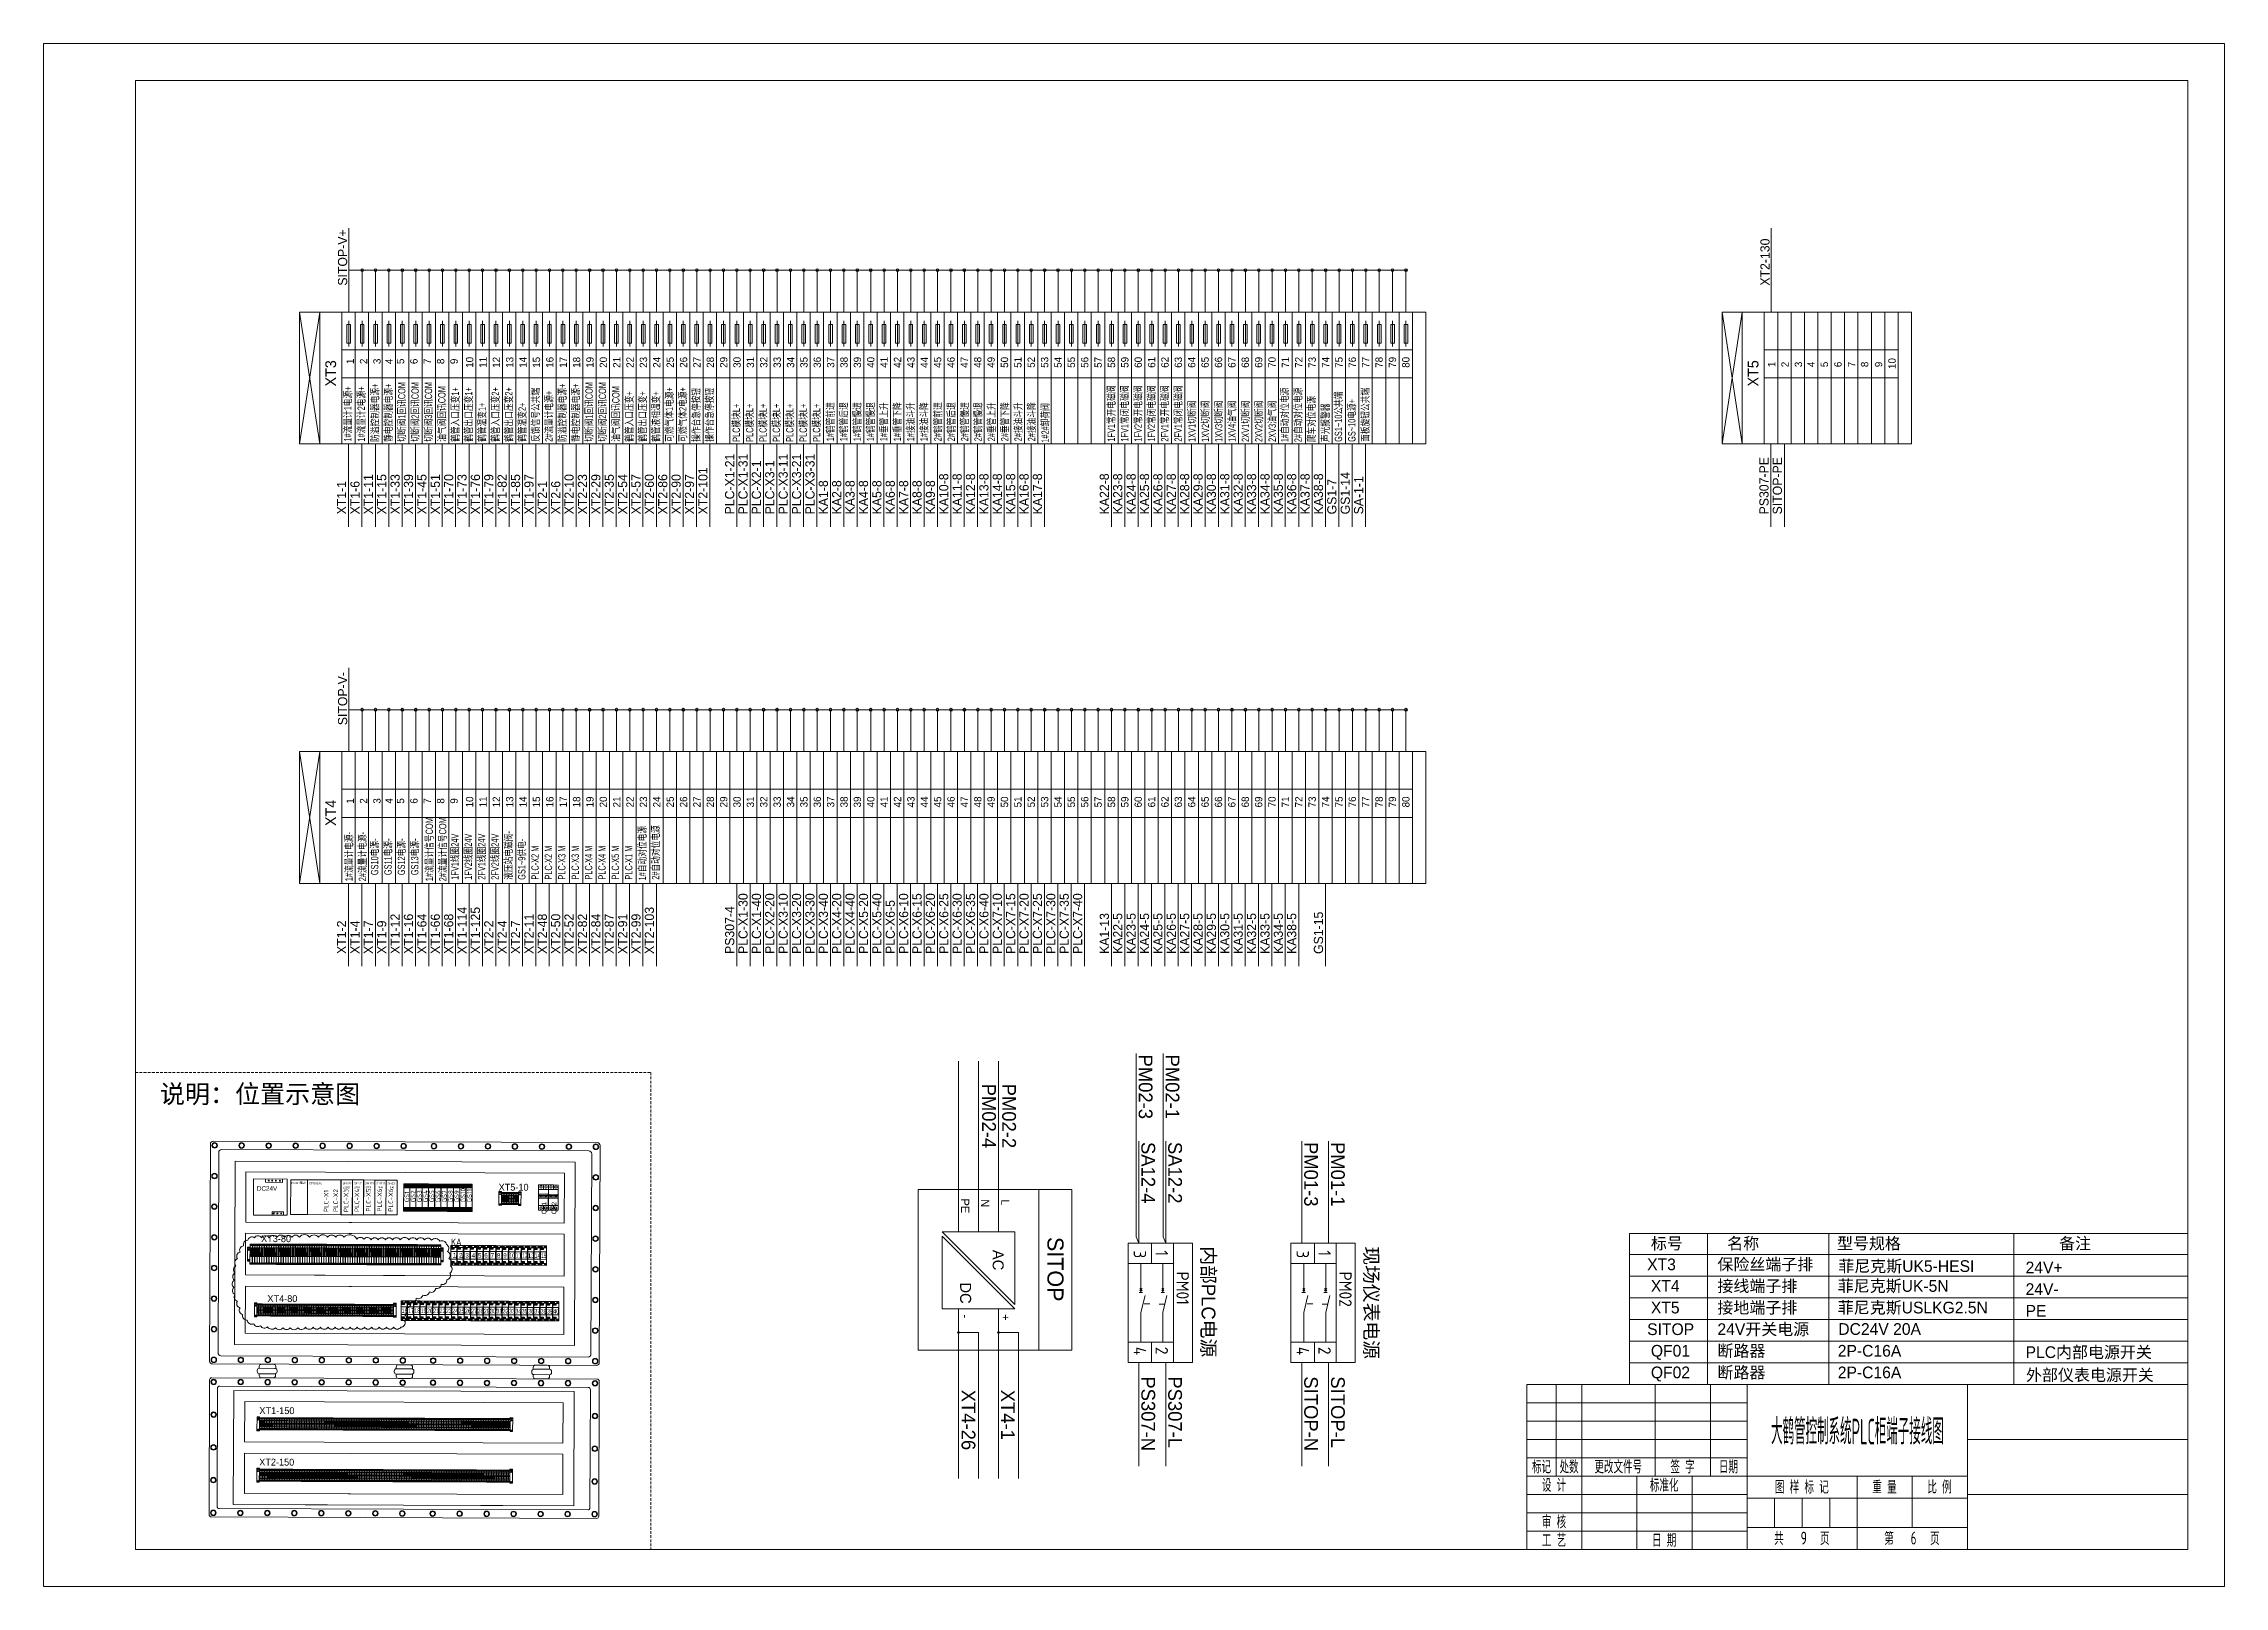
# Model space of a CAD drawing. Header units: millimetres. Extents: x 32721 to 103787, y 57624 to 127312.
# Drawn here: x 42543 to 46503, y 64731 to 67531 of the extents above; entities that cross this region are included whole.
import ezdxf
from ezdxf.enums import TextEntityAlignment as Align

# ---------------------------------------------------------------- set-up
doc = ezdxf.new("R2010")
doc.units = ezdxf.units.MM
doc.header["$LTSCALE"] = 10
doc.linetypes.add('DASHED', pattern=[0.75, 0.5, -0.25])
doc.layers.get('0').update_dxf_attribs({"lineweight": 18})
for name, color, linetype, lineweight in [('1轮廓实线层', 7, 'Continuous', 18), ('2细线层', 4, 'Continuous', 18), ('6文字层', 3, 'Continuous', 18), ('图框层', 7, 'Continuous', 18)]:
    doc.layers.add(name, color=color, linetype=linetype, lineweight=lineweight)
doc.styles.add('FS', font='')
doc.styles.get("Standard").update_dxf_attribs({"font": 'isocp.shx', "width": 0.707, "bigfont": 'hztxt.shx'})
doc.styles.add('样式 1', font='SIMYOU.TTF', dxfattribs={"width": 0.75})
doc.styles.get('FS').set_extended_font_data('宋体')

msp = doc.modelspace()

# ---------------------------------------------------------------- texts
at = {"color": 3, "style": 'FS'}
msp.add_text('说明：位置示意图', height=33.333, dxfattribs=at).set_placement((42754.48, 65607.49))
at = {"layer": '1轮廓实线层', "style": '样式 1'}
for s, height, rotation, p in [('SITOP-V+', 16.667, 90, (43094.44, 67091.25)), ('XT2-130', 16.667, 90, (45677.34, 67091.25)), ('1', 13.33, 90, (43106.61, 66948.89)), ('2', 13.33, 90, (43130.9, 66948.89)), ('3', 13.33, 90, (43155.18, 66948.89)), ('4', 13.33, 90, (43177.21, 66948.89)), ('5', 13.33, 90, (43198.01, 66948.89)), ('6', 13.33, 90, (43222.29, 66948.89)), ('7', 13.33, 90, (43246.57, 66948.89)), ('8', 13.33, 90, (43270.85, 66948.89)), ('9', 13.33, 90, (43295.13, 66948.89)), ('10', 13.333, 90, (43323.45, 66942.13)), ('11', 13.333, 90, (43347.73, 66942.13)), ('12', 13.333, 90, (43372.01, 66942.13)), ('13', 13.333, 90, (43396.29, 66942.13)), ('14', 13.333, 90, (43420.58, 66942.13)), ('15', 13.333, 90, (43444.86, 66942.13)), ('16', 13.333, 90, (43469.14, 66942.13)), ('17', 13.333, 90, (43493.42, 66942.13)), ('18', 13.333, 90, (43517.7, 66942.13)), ('19', 13.333, 90, (43541.98, 66942.13)), ('20', 13.333, 90, (43566.27, 66942.13)), ('21', 13.333, 90, (43590.55, 66942.13)), ('22', 13.333, 90, (43614.83, 66942.13)), ('23', 13.333, 90, (43639.11, 66942.13)), ('24', 13.333, 90, (43663.39, 66942.13)), ('25', 13.333, 90, (43687.67, 66942.13)), ('26', 13.333, 90, (43711.96, 66942.13)), ('27', 13.333, 90, (43736.24, 66942.13)), ('28', 13.333, 90, (43760.52, 66942.13)), ('29', 13.333, 90, (43784.8, 66942.13)), ('30', 13.333, 90, (43809.08, 66942.13)), ('31', 13.333, 90, (43833.36, 66942.13)), ('32', 13.333, 90, (43857.65, 66942.13)), ('33', 13.333, 90, (43881.93, 66942.13)), ('34', 13.333, 90, (43906.21, 66942.13)), ('35', 13.333, 90, (43930.49, 66942.13)), ('36', 13.333, 90, (43954.77, 66942.13)), ('37', 13.333, 90, (43979.05, 66942.13)), ('38', 13.333, 90, (44003.34, 66942.13)), ('39', 13.333, 90, (44027.62, 66942.13)), ('40', 13.333, 90, (44051.9, 66942.13)), ('41', 13.333, 90, (44076.18, 66942.13)), ('42', 13.333, 90, (44100.46, 66942.13)), ('43', 13.333, 90, (44124.74, 66942.13)), ('44', 13.333, 90, (44149.03, 66942.13)), ('45', 13.333, 90, (44173.31, 66942.13)), ('46', 13.333, 90, (44197.59, 66942.13)), ('47', 13.333, 90, (44221.87, 66942.13)), ('48', 13.333, 90, (44246.15, 66942.13)), ('49', 13.333, 90, (44270.43, 66942.13)), ('50', 13.333, 90, (44294.72, 66942.13)), ('51', 13.333, 90, (44319, 66942.13)), ('52', 13.333, 90, (44343.28, 66942.13)), ('53', 13.333, 90, (44367.56, 66942.13)), ('54', 13.333, 90, (44391.84, 66942.13)), ('55', 13.333, 90, (44416.12, 66942.13)), ('56', 13.333, 90, (44440.41, 66942.13)), ('57', 13.333, 90, (44464.69, 66942.13)), ('58', 13.333, 90, (44488.97, 66942.13)), ('59', 13.333, 90, (44513.25, 66942.13)), ('60', 13.333, 90, (44537.53, 66942.13)), ('61', 13.333, 90, (44561.81, 66942.13)), ('62', 13.333, 90, (44586.11, 66942.13)), ('63', 13.333, 90, (44610.41, 66942.13)), ('64', 13.333, 90, (44634.71, 66942.13)), ('65', 13.333, 90, (44659.01, 66942.13)), ('66', 13.333, 90, (44683.31, 66942.13)), ('67', 13.333, 90, (44707.61, 66942.13)), ('68', 13.333, 90, (44731.91, 66942.13)), ('69', 13.333, 90, (44756.21, 66942.13)), ('70', 13.333, 90, (44780.51, 66942.13)), ('71', 13.333, 90, (44804.81, 66942.13)), ('72', 13.333, 90, (44829.11, 66942.13)), ('73', 13.333, 90, (44853.41, 66942.13)), ('74', 13.333, 90, (44877.71, 66942.13)), ('75', 13.333, 90, (44902.01, 66942.13)), ('76', 13.333, 90, (44926.31, 66942.13)), ('77', 13.333, 90, (44950.61, 66942.13)), ('78', 13.333, 90, (44974.91, 66942.13)), ('79', 13.333, 90, (44999.21, 66942.13)), ('80', 13.333, 90, (45023.51, 66942.13)), ('1', 13.33, 90, (45687.81, 66943.32)), ('2', 13.33, 90, (45712.09, 66943.32)), ('3', 13.33, 90, (45736.38, 66943.32)), ('4', 13.33, 90, (45759.52, 66943.32)), ('5', 13.33, 90, (45783.48, 66943.32)), ('6', 13.33, 90, (45808.17, 66943.32)), ('7', 13.33, 90, (45832.87, 66943.32)), ('8', 13.33, 90, (45856.57, 66943.32)), ('9', 13.33, 90, (45881.96, 66943.32)), ('10', 13.333, 90, (45906.35, 66939.99)), ('PLC-X1-21', 16.667, 90, (43797.34, 66676.09)), ('PLC-X1-31', 16.667, 90, (43821.64, 66676.09)), ('PLC-X2-1', 16.667, 90, (43845.94, 66676.09)), ('PLC-X3-1', 16.667, 90, (43870.24, 66676.09)), ('PLC-X3-11', 16.667, 90, (43894.54, 66676.09)), ('PLC-X3-21', 16.667, 90, (43918.84, 66676.09)), ('PLC-X3-31', 16.667, 90, (43943.14, 66676.09)), ('PS307-PE', 16.667, 90, (45675.54, 66676.09)), ('SITOP-PE', 16.667, 90, (45699.84, 66676.09)), ('XT1-1', 16.667, 90, (43092.64, 66676.09)), ('XT1-6', 16.667, 90, (43116.94, 66676.09)), ('XT1-11', 16.667, 90, (43141.24, 66676.09)), ('XT1-15', 16.667, 90, (43165.54, 66676.09)), ('XT1-33', 16.667, 90, (43189.84, 66676.09)), ('XT1-39', 16.667, 90, (43214.14, 66676.09)), ('XT1-45', 16.667, 90, (43238.44, 66676.09)), ('XT1-51', 16.667, 90, (43262.74, 66676.09)), ('XT1-70', 16.667, 90, (43287.04, 66676.09)), ('XT1-73', 16.667, 90, (43311.34, 66676.09)), ('XT1-76', 16.667, 90, (43335.64, 66676.09)), ('XT1-79', 16.667, 90, (43359.94, 66676.09)), ('XT1-82', 16.667, 90, (43384.24, 66676.09)), ('XT1-85', 16.667, 90, (43408.54, 66676.09)), ('XT1-97', 16.667, 90, (43432.84, 66676.09)), ('XT2-1', 16.667, 90, (43457.14, 66676.09)), ('XT2-6', 16.667, 90, (43481.44, 66676.09)), ('XT2-10', 16.667, 90, (43505.74, 66676.09)), ('XT2-23', 16.667, 90, (43530.04, 66676.09)), ('XT2-29', 16.667, 90, (43554.34, 66676.09)), ('XT2-35', 16.667, 90, (43578.64, 66676.09)), ('XT2-54', 16.667, 90, (43602.94, 66676.09)), ('XT2-57', 16.667, 90, (43627.24, 66676.09)), ('XT2-60', 16.667, 90, (43651.54, 66676.09)), ('XT2-86', 16.667, 90, (43675.84, 66676.09)), ('XT2-90', 16.667, 90, (43700.14, 66676.09)), ('XT2-97', 16.667, 90, (43724.44, 66676.09)), ('XT2-101', 16.667, 90, (43748.74, 66676.09)), ('KA1-8', 16.667, 90, (43967.44, 66676.09)), ('KA2-8', 16.667, 90, (43991.74, 66676.09)), ('KA3-8', 16.667, 90, (44016.04, 66676.09)), ('KA4-8', 16.667, 90, (44040.34, 66676.09)), ('KA5-8', 16.667, 90, (44064.64, 66676.09)), ('KA6-8', 16.667, 90, (44088.94, 66676.09)), ('KA7-8', 16.667, 90, (44113.24, 66676.09)), ('KA8-8', 16.667, 90, (44137.54, 66676.09)), ('KA9-8', 16.667, 90, (44161.84, 66676.09)), ('KA10-8', 16.667, 90, (44186.14, 66676.09)), ('KA11-8', 16.667, 90, (44210.44, 66676.09)), ('KA12-8', 16.667, 90, (44234.74, 66676.09)), ('KA13-8', 16.667, 90, (44259.04, 66676.09)), ('KA14-8', 16.667, 90, (44283.34, 66676.09)), ('KA15-8', 16.667, 90, (44307.64, 66676.09)), ('KA16-8', 16.667, 90, (44331.94, 66676.09)), ('KA17-8', 16.667, 90, (44356.24, 66676.09)), ('KA22-8', 16.667, 90, (44477.74, 66676.09)), ('KA23-8', 16.667, 90, (44502.04, 66676.09)), ('KA24-8', 16.667, 90, (44526.34, 66676.09)), ('KA25-8', 16.667, 90, (44550.64, 66676.09)), ('KA26-8', 16.667, 90, (44574.94, 66676.09)), ('KA27-8', 16.667, 90, (44599.24, 66676.09)), ('KA28-8', 16.667, 90, (44623.54, 66676.09)), ('KA29-8', 16.667, 90, (44647.84, 66676.09)), ('KA30-8', 16.667, 90, (44672.14, 66676.09)), ('KA31-8', 16.667, 90, (44696.44, 66676.09)), ('KA32-8', 16.667, 90, (44720.74, 66676.09)), ('KA33-8', 16.667, 90, (44745.04, 66676.09)), ('KA34-8', 16.667, 90, (44769.34, 66676.09)), ('KA35-8', 16.667, 90, (44793.64, 66676.09)), ('KA36-8', 16.667, 90, (44817.94, 66676.09)), ('KA37-8', 16.667, 90, (44842.24, 66676.09)), ('KA38-8', 16.667, 90, (44866.54, 66676.09)), ('GS1-7', 16.667, 90, (44890.84, 66676.09)), ('GS1-14', 16.667, 90, (44915.14, 66676.09)), ('SA-1-1', 16.667, 90, (44939.44, 66676.09)), ('SITOP-V-', 16.667, 90, (43094.44, 66293.41)), ('1', 13.33, 90, (43106.61, 66151.05)), ('2', 13.33, 90, (43130.9, 66151.05)), ('3', 13.33, 90, (43155.18, 66151.05)), ('4', 13.33, 90, (43177.21, 66151.05)), ('5', 13.33, 90, (43198.01, 66151.05)), ('6', 13.33, 90, (43222.29, 66151.05)), ('7', 13.33, 90, (43246.57, 66151.05)), ('8', 13.33, 90, (43270.85, 66151.05)), ('9', 13.33, 90, (43295.13, 66151.05)), ('10', 13.333, 90, (43323.45, 66144.28)), ('11', 13.333, 90, (43347.73, 66144.28)), ('12', 13.333, 90, (43372.01, 66144.28)), ('13', 13.333, 90, (43396.29, 66144.28)), ('14', 13.333, 90, (43420.58, 66144.28)), ('15', 13.333, 90, (43444.86, 66144.28)), ('16', 13.333, 90, (43469.14, 66144.28)), ('17', 13.333, 90, (43493.42, 66144.28)), ('18', 13.333, 90, (43517.7, 66144.28)), ('19', 13.333, 90, (43541.98, 66144.28)), ('20', 13.333, 90, (43566.27, 66144.28)), ('21', 13.333, 90, (43590.55, 66144.28)), ('22', 13.333, 90, (43614.83, 66144.28)), ('23', 13.333, 90, (43639.11, 66144.28)), ('24', 13.333, 90, (43663.39, 66144.28)), ('25', 13.333, 90, (43687.67, 66144.28)), ('26', 13.333, 90, (43711.96, 66144.28)), ('27', 13.333, 90, (43736.24, 66144.28)), ('28', 13.333, 90, (43760.52, 66144.28)), ('29', 13.333, 90, (43784.8, 66144.28)), ('30', 13.333, 90, (43809.08, 66144.28)), ('31', 13.333, 90, (43833.36, 66144.28)), ('32', 13.333, 90, (43857.65, 66144.28)), ('33', 13.333, 90, (43881.93, 66144.28)), ('34', 13.333, 90, (43906.21, 66144.28)), ('35', 13.333, 90, (43930.49, 66144.28)), ('36', 13.333, 90, (43954.77, 66144.28)), ('37', 13.333, 90, (43979.05, 66144.28)), ('38', 13.333, 90, (44003.34, 66144.28)), ('39', 13.333, 90, (44027.62, 66144.28)), ('40', 13.333, 90, (44051.9, 66144.28)), ('41', 13.333, 90, (44076.18, 66144.28)), ('42', 13.333, 90, (44100.46, 66144.28)), ('43', 13.333, 90, (44124.74, 66144.28)), ('44', 13.333, 90, (44149.03, 66144.28)), ('45', 13.333, 90, (44173.31, 66144.28)), ('46', 13.333, 90, (44197.59, 66144.28)), ('47', 13.333, 90, (44221.87, 66144.28)), ('48', 13.333, 90, (44246.15, 66144.28)), ('49', 13.333, 90, (44270.43, 66144.28)), ('50', 13.333, 90, (44294.72, 66144.28)), ('51', 13.333, 90, (44319, 66144.28)), ('52', 13.333, 90, (44343.28, 66144.28)), ('53', 13.333, 90, (44367.56, 66144.28)), ('54', 13.333, 90, (44391.84, 66144.28)), ('55', 13.333, 90, (44416.12, 66144.28)), ('56', 13.333, 90, (44440.41, 66144.28)), ('57', 13.333, 90, (44464.69, 66144.28)), ('58', 13.333, 90, (44488.97, 66144.28)), ('59', 13.333, 90, (44513.25, 66144.28)), ('60', 13.333, 90, (44537.53, 66144.28)), ('61', 13.333, 90, (44561.81, 66144.28)), ('62', 13.333, 90, (44586.11, 66144.28)), ('63', 13.333, 90, (44610.41, 66144.28)), ('64', 13.333, 90, (44634.71, 66144.28)), ('65', 13.333, 90, (44659.01, 66144.28)), ('66', 13.333, 90, (44683.31, 66144.28)), ('67', 13.333, 90, (44707.61, 66144.28)), ('68', 13.333, 90, (44731.91, 66144.28)), ('69', 13.333, 90, (44756.21, 66144.28)), ('70', 13.333, 90, (44780.51, 66144.28)), ('71', 13.333, 90, (44804.81, 66144.28)), ('72', 13.333, 90, (44829.11, 66144.28)), ('73', 13.333, 90, (44853.41, 66144.28)), ('74', 13.333, 90, (44877.71, 66144.28)), ('75', 13.333, 90, (44902.01, 66144.28)), ('76', 13.333, 90, (44926.31, 66144.28)), ('77', 13.333, 90, (44950.61, 66144.28)), ('78', 13.333, 90, (44974.91, 66144.28)), ('79', 13.333, 90, (44999.21, 66144.28)), ('80', 13.333, 90, (45023.51, 66144.28)), ('PLC-X1-30', 16.667, 90, (43821.64, 65878.25)), ('PLC-X1-40', 16.667, 90, (43845.94, 65878.25)), ('PLC-X2-20', 16.667, 90, (43870.24, 65878.25)), ('PLC-X3-10', 16.667, 90, (43894.54, 65878.25)), ('PLC-X3-20', 16.667, 90, (43918.84, 65878.25)), ('PLC-X3-30', 16.667, 90, (43943.14, 65878.25)), ('PLC-X3-40', 16.667, 90, (43967.44, 65878.25)), ('PLC-X4-20', 16.667, 90, (43991.74, 65878.25)), ('PLC-X4-40', 16.667, 90, (44016.04, 65878.25)), ('PLC-X5-20', 16.667, 90, (44040.34, 65878.25)), ('PLC-X5-40', 16.667, 90, (44064.64, 65878.25)), ('PLC-X6-5', 16.667, 90, (44088.94, 65878.25)), ('PLC-X6-10', 16.667, 90, (44113.24, 65878.25)), ('PLC-X6-15', 16.667, 90, (44137.54, 65878.25)), ('PLC-X6-20', 16.667, 90, (44161.84, 65878.25)), ('PLC-X6-25', 16.667, 90, (44186.14, 65878.25)), ('PLC-X6-30', 16.667, 90, (44210.44, 65878.25)), ('PLC-X6-35', 16.667, 90, (44234.74, 65878.25)), ('PLC-X6-40', 16.667, 90, (44259.04, 65878.25)), ('PLC-X7-10', 16.667, 90, (44283.34, 65878.25)), ('PLC-X7-15', 16.667, 90, (44307.64, 65878.25)), ('PLC-X7-20', 16.667, 90, (44331.94, 65878.25)), ('PLC-X7-25', 16.667, 90, (44356.24, 65878.25)), ('PLC-X7-30', 16.667, 90, (44380.54, 65878.25)), ('PLC-X7-35', 16.667, 90, (44404.84, 65878.25)), ('PLC-X7-40', 16.667, 90, (44429.14, 65878.25)), ('XT1-2', 16.667, 90, (43092.64, 65878.25)), ('XT1-4', 16.667, 90, (43116.94, 65878.25)), ('XT1-7', 16.667, 90, (43141.24, 65878.25)), ('XT1-9', 16.667, 90, (43165.54, 65878.25)), ('XT1-12', 16.667, 90, (43189.84, 65878.25)), ('XT1-16', 16.667, 90, (43214.14, 65878.25)), ('XT1-64', 16.667, 90, (43238.44, 65878.25)), ('XT1-66', 16.667, 90, (43262.74, 65878.25)), ('XT1-68', 16.667, 90, (43287.04, 65878.25)), ('XT1-114', 16.667, 90, (43311.34, 65878.25)), ('XT1-125', 16.667, 90, (43335.64, 65878.25)), ('XT2-2', 16.667, 90, (43359.94, 65878.25)), ('XT2-4', 16.667, 90, (43384.24, 65878.25)), ('XT2-7', 16.667, 90, (43408.54, 65878.25)), ('XT2-11', 16.667, 90, (43432.84, 65878.25)), ('XT2-48', 16.667, 90, (43457.14, 65878.25)), ('XT2-50', 16.667, 90, (43481.44, 65878.25)), ('XT2-52', 16.667, 90, (43505.74, 65878.25)), ('XT2-82', 16.667, 90, (43530.04, 65878.25)), ('XT2-84', 16.667, 90, (43554.34, 65878.25)), ('XT2-87', 16.667, 90, (43578.64, 65878.25)), ('XT2-91', 16.667, 90, (43602.94, 65878.25)), ('XT2-99', 16.667, 90, (43627.24, 65878.25)), ('XT2-103', 16.667, 90, (43651.54, 65878.25)), ('PS307-4', 16.667, 90, (43797.34, 65878.25)), ('KA1-13', 16.667, 90, (44477.74, 65878.25)), ('KA22-5', 16.667, 90, (44502.04, 65878.25)), ('KA23-5', 16.667, 90, (44526.34, 65878.25)), ('KA24-5', 16.667, 90, (44550.64, 65878.25)), ('KA25-5', 16.667, 90, (44574.94, 65878.25)), ('KA26-5', 16.667, 90, (44599.24, 65878.25)), ('KA27-5', 16.667, 90, (44623.54, 65878.25)), ('KA28-5', 16.667, 90, (44647.84, 65878.25)), ('KA29-5', 16.667, 90, (44672.14, 65878.25)), ('KA30-5', 16.667, 90, (44696.44, 65878.25)), ('KA31-5', 16.667, 90, (44720.74, 65878.25)), ('KA32-5', 16.667, 90, (44745.04, 65878.25)), ('KA33-5', 16.667, 90, (44769.34, 65878.25)), ('KA34-5', 16.667, 90, (44793.64, 65878.25)), ('KA38-5', 16.667, 90, (44817.94, 65878.25)), ('GS1-15', 16.667, 90, (44866.54, 65878.25)), ('PM02-3', 25, 270, (44531.84, 65695.73)), ('PM02-1', 25, 270, (44580.6, 65695.73)), ('PM02-4', 25, 270, (44247.5, 65642.89)), ('PM02-2', 25, 270, (44283.95, 65642.89)), ('SA12-4', 25, 270, (44536.6, 65537.02)), ('SA12-2', 25, 270, (44585.36, 65537.02)), ('PM01-3', 25, 270, (44832.29, 65537.02)), ('PM01-1', 25, 270, (44881.05, 65537.02)), ('CPU314C', 3.785, 359.79316, (43025.32, 65460.36)), ('PE', 15, 270, (44209.28, 65434.45)), ('N', 15, 270, (44245.28, 65433.01)), ('L', 15, 270, (44282.1, 65433.01)), ('AC', 20, 270, (44266.56, 65341.25)), ('内部PLC电源', 25, 270, (44645.99, 65347.74)), ('现场仪表电源', 25, 270, (44941.68, 65347.74)), ('DC', 20, 270, (44207.51, 65282.15)), ('-', 15, 270, (44209.76, 65223.99)), ('+', 15, 270, (44282.66, 65224.75)), ('PS307-N', 25, 270, (44536.6, 65111.67)), ('PS307-L', 25, 270, (44585.36, 65111.67)), ('SITOP-N', 25, 270, (44832.29, 65111.67)), ('SITOP-L', 25, 270, (44881.05, 65111.67)), ('XT4-26', 25, 270, (44210.22, 65087.35)), ('XT4-1', 25, 270, (44281.76, 65087.35))]:
    msp.add_text(s, height=height, rotation=rotation, dxfattribs=at).set_placement(p)
for s, height, rotation, p in [('XT3', 19.444, 90, (43074.33, 66932.12)), ('XT5', 19.444, 90, (45657.23, 66932.12)), ('XT4', 19.444, 90, (43074.33, 66134.27)), ('SITOP', 29.167, 270, (44366.08, 65306.15))]:
    msp.add_text(s, height=height, rotation=rotation, dxfattribs=at).set_placement(p, align=Align.CENTER)
at = {"layer": '1轮廓实线层', "style": '样式 1', "width": 0.75}
for s, p in [('1#流量计1电源+', (43102.31, 66808.17)), ('1#流量计2电源+', (43126.61, 66808.17)), ('防溢控制器电源+', (43151.54, 66807.73)), ('静电控制器电源+', (43175.84, 66807.73)), ('切断阀1回讯COM', (43200.14, 66807.73)), ('切断阀2回讯COM', (43224.44, 66807.73)), ('切断阀3回讯COM', (43248.74, 66807.73)), ('油气阀回讯COM', (43273.04, 66807.73)), ('鹤管入口压变1+', (43297.34, 66807.73)), ('鹤管出口压变1+', (43321.64, 66807.73)), ('鹤管入口压变2+', (43370.24, 66807.73)), ('鹤管出口压变2+', (43394.54, 66807.73)), ('反馈信号公共端', (43443.14, 66807.73)), ('2#流量计电源+', (43467.44, 66807.73)), ('防溢控制器电源+', (43491.74, 66807.73)), ('静电控制器电源+', (43516.04, 66807.73)), ('切断阀1回讯COM', (43540.34, 66807.73)), ('切断阀2回讯COM', (43564.64, 66807.73)), ('油气阀回讯COM', (43588.94, 66807.73)), ('鹤管入口压变+', (43613.24, 66807.73)), ('鹤管出口压变+', (43637.54, 66807.73)), ('鹤管液相温变+', (43661.84, 66807.73)), ('可燃气体1电源+', (43686.14, 66807.73)), ('可燃气体2电源+', (43710.44, 66807.73)), ('操作台急停按钮', (43734.74, 66807.73)), ('操作台急停按钮', (43759.04, 66807.73)), ('1FV1常开电磁阀', (44488.6, 66808.2)), ('1FV1常闭电磁阀', (44512.9, 66808.2)), ('1FV2常开电磁阀', (44537.2, 66808.2)), ('1FV2常闭电磁阀', (44561.5, 66808.2)), ('2FV1常开电磁阀', (44585.8, 66808.2)), ('2FV1常闭电磁阀', (44610.1, 66808.2)), ('1#自动对位电源', (44803.49, 66807.15)), ('2#自动对位电源', (44827.79, 66807.15)), ('爬车对位电源', (44852.09, 66807.15)), ('GS1~10公共端', (44901.14, 66807.73)), ('面板旋钮公共端', (44949.74, 66807.73)), ('鹤管温变1+', (43345.94, 66807.73)), ('鹤管温变2+', (43418.84, 66807.73)), ('PLC模块L+', (43807.64, 66807.73)), ('PLC模块L+', (43831.94, 66807.73)), ('PLC模块L+', (43856.24, 66807.73)), ('PLC模块L+', (43880.54, 66807.73)), ('PLC模块L+', (43904.84, 66807.73)), ('PLC模块L+', (43929.14, 66807.73)), ('PLC模块L+', (43953.44, 66807.73)), ('1#鹤管前进', (43978.39, 66808.83)), ('1#鹤管后退', (44002.69, 66808.83)), ('1#鹤管慢进', (44026.99, 66808.83)), ('1#鹤管慢退', (44051.29, 66808.83)), ('1#垂管上升', (44075.59, 66808.83)), ('1#垂管下降', (44099.89, 66808.83)), ('1#接油斗升', (44124.19, 66808.83)), ('1#接油斗降', (44148.49, 66808.83)), ('2#鹤管前进', (44173.71, 66808.83)), ('2#鹤管后退', (44198.01, 66808.83)), ('2#鹤管慢进', (44222.31, 66808.83)), ('2#鹤管慢退', (44246.61, 66808.83)), ('2#垂管上升', (44270.91, 66808.83)), ('2#垂管下降', (44295.21, 66808.83)), ('2#接油斗升', (44319.51, 66808.83)), ('2#接油斗降', (44343.81, 66808.83)), ('1#2#卸荷阀', (44368.52, 66806.25)), ('1XV1切断阀', (44635.07, 66807.63)), ('1XV2切断阀', (44659.37, 66807.63)), ('1XV3切断阀', (44683.67, 66807.63)), ('1XV4油气阀', (44707.97, 66807.63)), ('2XV1切断阀', (44732.27, 66807.63)), ('2XV2切断阀', (44756.57, 66807.63)), ('2XV3油气阀', (44780.87, 66807.63)), ('声光报警器', (44877.32, 66807.34)), ('GS~10电源+', (44925.44, 66807.73)), ('1#流量计电源-', (43104.27, 66010.33)), ('2#流量计电源-', (43128.69, 66010.33)), ('1#流量计信号COM', (43250.19, 66010.33)), ('2#流量计信号COM', (43274.49, 66010.33)), ('1FV1线圈24V', (43296.71, 66012.91)), ('1FV2线圈24V', (43321.01, 66012.91)), ('2FV1线圈24V', (43345.31, 66012.91)), ('2FV2线圈24V', (43369.61, 66012.91)), ('液压站电磁阀-', (43393.91, 66012.91)), ('1#自动对位电源', (43636.91, 66011.84)), ('2#自动对位电源', (43661.21, 66012.91)), ('GS10电源-', (43150.91, 66021.3)), ('GS11电源-', (43175.21, 66021.3)), ('GS12电源-', (43199.51, 66021.3)), ('GS13电源-', (43223.81, 66021.3)), ('GS1~9供电-', (43418.21, 66012.91))]:
    msp.add_text(s, height=13.333, rotation=90, dxfattribs=at).set_placement(p)
at = {"layer": '1轮廓实线层'}
for s, height, rotation, p in [('PS307电源', 3.785, 359.79316, (42992.86, 65460.77)), ('SM322', 3.785, 359.79316, (43086.35, 65460.14)), ('SM321', 3.785, 359.79316, (43106.84, 65460.07)), ('SM321', 3.785, 359.79316, (43127.24, 65460)), ('SM331', 3.785, 359.79316, (43147.6, 65459.92)), ('SM331', 3.785, 359.79316, (43167.82, 65459.85)), ('32DO', 3.785, 359.79316, (43086.32, 65452.95)), ('32DI', 3.785, 359.79316, (43106.81, 65452.88)), ('32DI', 3.785, 359.79316, (43127.22, 65452.8)), ('8AI', 3.785, 359.79316, (43151.39, 65452.72)), ('8AI', 3.785, 359.79316, (43171.61, 65452.64)), ('3', 22.5, 270, (44522.66, 65340.34)), ('1', 22.5, 270, (44562.46, 65340.34)), ('3', 22.5, 270, (44818.35, 65340.34)), ('1', 22.5, 270, (44858.15, 65340.34)), ('PM01', 22.5, 270, (44600.31, 65301.89)), ('PM02', 22.5, 270, (44896, 65301.89)), ('4', 22.5, 270, (44522.66, 65165.18)), ('2', 22.5, 270, (44562.46, 65165.18)), ('4', 22.5, 270, (44818.35, 65165.18)), ('2', 22.5, 270, (44858.15, 65165.18))]:
    msp.add_text(s, height=height, rotation=rotation, dxfattribs=at).set_placement(p)
at = {"layer": '1轮廓实线层', "char_height": 13.333, "width": 84.6667, "attachment_point": 7, "rotation": 90, "style": '样式 1'}
for s, insert in [('PLC-X2 M', (43442.51, 66013.24)), ('PLC-X2 M', (43466.81, 66013.24)), ('PLC-X3 M', (43491.11, 66013.24)), ('PLC-X3 M', (43515.41, 66013.24)), ('PLC-X4 M', (43539.71, 66013.24)), ('PLC-X4 M', (43564.01, 66013.24)), ('PLC-X5 M', (43588.31, 66013.24)), ('PLC-X1 M', (43612.61, 66013.24))]:
    msp.add_mtext(s, dxfattribs=dict(at, insert=insert))
at = {"layer": '6文字层', "style": '样式 1'}
for s, height, rotation, p in [('XT5-10', 12.404, 359.79316, (43369.45, 65448.87)), ('DC24V', 8.269, 359.79316, (42930.58, 65448.66)), ('QF1', 8.269, 89.79316, (43456.01, 65405.86)), ('QF2', 8.269, 89.79316, (43474.08, 65405.79)), ('XT3-80', 12.404, 359.79316, (42938.16, 65355.4)), ('1', 8.27, 359.79316, (43286.07, 65327.27)), ('2', 8.27, 359.79316, (43297.54, 65327.23)), ('3', 8.27, 359.79316, (43309.02, 65327.19)), ('4', 8.27, 359.79316, (43320.49, 65327.15)), ('5', 8.27, 359.79316, (43331.96, 65327.11)), ('6', 8.27, 359.79316, (43343.43, 65327.07)), ('7', 8.27, 359.79316, (43354.91, 65327.03)), ('8', 8.27, 359.79316, (43366.38, 65326.98)), ('9', 8.27, 359.79316, (43377.85, 65326.94)), ('XT4-80', 12.404, 359.79316, (42949.63, 65246.64)), ('XT1-150', 12.404, 359.79316, (42935.07, 65043.35)), ('XT2-150', 12.404, 359.79316, (42934.73, 64949.91))]:
    msp.add_text(s, height=height, rotation=rotation, dxfattribs=at).set_placement(p)
at = {"layer": '6文字层'}
for s, height, rotation, p in [('PLC-X1', 8.269, 89.79316, (43060.33, 65409.97)), ('PLC-X2', 8.269, 89.79316, (43077.67, 65409.91)), ('PLC-X3', 8.269, 89.79316, (43096.51, 65409.84)), ('PLC-X4', 8.269, 89.79316, (43116.21, 65410.07)), ('PLC-X5', 8.269, 89.79316, (43137.05, 65410.6)), ('PLC-X6', 8.269, 89.79316, (43157.4, 65410.53)), ('PLC-X6', 8.269, 89.79316, (43177.62, 65410.45)), ('GS1', 8.269, 89.79316, (43206.97, 65427.89)), ('GS2', 8.269, 89.79316, (43218.25, 65427.85)), ('GS3', 8.269, 89.79316, (43229.52, 65427.8)), ('GS4', 8.269, 89.79316, (43240.79, 65427.76)), ('GS5', 8.269, 89.79316, (43252.06, 65427.72)), ('GS6', 8.269, 89.79316, (43263.49, 65427.68)), ('GS7', 8.269, 89.79316, (43274.91, 65427.64)), ('GS8', 8.269, 89.79316, (43286.12, 65427.6)), ('GS9', 8.269, 89.79316, (43297.54, 65427.56)), ('GS10', 8.269, 89.79316, (43308.97, 65427.52)), ('GS11', 8.269, 89.79316, (43320.39, 65427.48)), ('KA', 12.635, 359.79316, (43282.78, 65349.14))]:
    msp.add_text(s, height=height, rotation=rotation, dxfattribs=at).set_placement(p)
at = {"layer": '6文字层', "style": '样式 1'}
for s, height, p in [('标号', 21.262, (45461.85, 65342.34)), ('名称', 21.262, (45600.43, 65342.34)), ('型号规格', 21.262, (45799.75, 65342.34)), ('备注', 21.262, (46203.19, 65342.34)), ('XT3', 21.262, (45455.08, 65304.33)), ('保险丝端子排', 21.262, (45582.72, 65304.33)), ('24V+', 21.262, (46142.27, 65298.58)), ('XT4', 21.262, (45461.85, 65265.1)), ('接线端子排', 21.262, (45582.72, 65265.1)), ('菲尼克斯UK-5N', 21.262, (45801.23, 65265.1)), ('24V-', 21.262, (46142.27, 65259.35)), ('XT5', 21.262, (45461.85, 65225.87)), ('接地端子排', 21.262, (45582.72, 65225.87)), ('菲尼克斯USLKG2.5N', 21.2625, (45801.23, 65225.87)), ('PE', 21.262, (46142.27, 65220.12)), ('SITOP', 21.262, (45455.08, 65186.64)), ('24V开关电源', 21.262, (45582.72, 65186.64)), ('QF01', 21.262, (45461.85, 65147.41)), ('断路器', 21.262, (45582.72, 65147.41)), ('2P-C16A', 21.262, (45801.23, 65147.41)), ('PLC内部电源开关', 21.262, (46142.27, 65144.95)), ('QF02', 21.262, (45461.85, 65108.18)), ('断路器', 21.262, (45582.72, 65108.18)), ('2P-C16A', 21.262, (45801.23, 65108.18))]:
    msp.add_text(s, height=height, dxfattribs=at).set_placement(p)
at = {"layer": '6文字层', "style": '样式 1', "width": 0.7}
for s, p in [('10', (43388.77, 65326.9)), ('11', (43400.24, 65326.86)), ('121', (43411.72, 65326.82)), ('13', (43423.19, 65326.78)), ('14', (43434.66, 65326.74)), ('15', (43446.14, 65326.7)), ('16', (43193.36, 65226.68)), ('17', (43204.84, 65226.64)), ('18', (43216.31, 65226.6)), ('19', (43227.78, 65226.56)), ('20', (43239.26, 65226.52)), ('21', (43250.73, 65226.47)), ('22', (43262.2, 65226.43)), ('23', (43273.67, 65226.39)), ('24', (43285.15, 65226.35)), ('25', (43296.62, 65226.31)), ('26', (43308.09, 65226.27)), ('27', (43319.57, 65226.23)), ('28', (43331.04, 65226.18)), ('29', (43342.51, 65226.14)), ('30', (43353.98, 65226.1)), ('31', (43365.46, 65226.06)), ('32', (43376.93, 65226.02)), ('33', (43388.4, 65225.98)), ('34', (43399.88, 65225.94)), ('35', (43411.35, 65225.9)), ('36', (43422.82, 65225.85)), ('37', (43434.3, 65225.81)), ('38', (43445.77, 65225.77)), ('39', (43457.24, 65225.73)), ('40', (43468.71, 65225.69))]:
    msp.add_text(s, height=8.269, rotation=359.79316, dxfattribs=at).set_placement(p)
at = {"layer": '6文字层', "width": 0.707}
for s, p in [('标记', (45263.25, 64947.17)), ('处数', (45313.25, 64947.17))]:
    msp.add_text(s, height=23.333, dxfattribs=at).set_placement(p, align=Align.MIDDLE_CENTER)
at = {"layer": '6文字层', "char_height": 21.2625, "attachment_point": 7, "style": '样式 1'}
for s, insert, width in [('{\\W1;菲尼克斯UK5-HESI}', (45802.17, 65298.4), 337.8966), ('{\\W1;DC24V 20A}', (45802.17, 65186.64), 337.8966), ('{\\W1;外部仪表电源开关}', (46143.09, 65101.01), 359.8678)]:
    msp.add_mtext(s, dxfattribs=dict(at, insert=insert, width=width))
at = {"layer": '6文字层', "char_height": 23.333, "attachment_point": 5}
for s, insert, width in [(' 更改文件号 ', (45397.95, 64947.17), 139.6325), (' 签 字 ', (45514.62, 64947.17), 81.305), (' 日期 ', (45597.95, 64947.17), 65.3975), (' 设 计 ', (45281.29, 64913.87), 81.305), (' 标准化 ', (45481.29, 64913.87), 90.9673), (' 图 样 标 记 ', (45731.29, 64910.5), 163.4348), (' 重 量 ', (45881.29, 64910.5), 81.305), (' 比 例 ', (45981.29, 64910.5), 81.305), (' 工 艺 ', (45281.29, 64813.84), 81.305), (' 审 核 ', (45281.29, 64847.17), 81.305), (' 日 期 ', (45481.29, 64813.84), 81.305), ('共       页', (45735.9, 64817.17), 156.9245), ('第       页', (45935.9, 64817.17), 156.7183)]:
    msp.add_mtext(s, dxfattribs=dict(at, insert=insert, width=width))
at = {"layer": '6文字层'}
for tag, p, height, width in [('大鹤管控制系统PLC柜端子接线图', (45680.17, 64988.07), 46.67, 0.446978), ('9', (45733.75, 64806.48), 23.33, 0.74953), ('6', (45933.75, 64806.48), 23.33, 0.684294)]:
    msp.add_attdef(tag, p, '', height=height, dxfattribs=dict(at, width=width))

# ---------------------------------------------------------------- hatches: boundary and pattern name
at = {"layer": '1轮廓实线层'}
h = msp.add_hatch(color=256, dxfattribs=at)
edge = h.paths.add_edge_path(flags=0)
edge.add_arc((44277.33, 65191.33), 1.87, 0, 360)
edge = h.paths.add_edge_path(flags=0)
edge.add_arc((44204.43, 65191.33), 1.87, 0, 360)

# ---------------------------------------------------------------- linework, layer by layer
for p, q in [((44532.17, 65353.26), (44532.17, 65538.68)), ((44580.93, 65353.26), (44580.93, 65538.68)), ((44827.85, 65353.26), (44827.85, 65538.68)), ((44876.62, 65353.26), (44876.62, 65538.68)), ((44512.47, 65353.26), (44629.35, 65353.26)), ((44512.47, 65136.68), (44512.47, 65353.26)), ((44555.04, 65316.26), (44555.04, 65353.26)), ((44555.04, 65353.26), (44555.04, 65316.26)), ((44594.83, 65353.26), (44594.83, 65136.68)), ((44629.35, 65353.26), (44629.35, 65136.68)), ((44808.15, 65353.26), (44925.04, 65353.26)), ((44808.15, 65136.68), (44808.15, 65353.26)), ((44850.73, 65316.26), (44850.73, 65353.26)), ((44850.73, 65353.26), (44850.73, 65316.26)), ((44890.52, 65353.26), (44890.52, 65136.68)), ((44925.04, 65353.26), (44925.04, 65136.68)), ((44594.83, 65316.26), (44512.47, 65316.26)), ((44535.89, 65316.26), (44535.89, 65263.84)), ((44575.69, 65316.26), (44575.69, 65263.84)), ((44890.52, 65316.26), (44808.15, 65316.26)), ((44831.58, 65316.26), (44831.58, 65263.84)), ((44871.38, 65316.26), (44871.38, 65263.84)), ((44538.78, 65263.84), (44532.59, 65263.84)), ((44533.99, 65270.94), (44537.79, 65267.14)), ((44535.89, 65269.04), (44533.99, 65267.14)), ((44535.89, 65269.04), (44537.79, 65270.94)), ((44578.58, 65263.84), (44572.39, 65263.84)), ((44573.79, 65270.94), (44577.59, 65267.14)), ((44575.69, 65269.04), (44573.79, 65267.14)), ((44575.69, 65269.04), (44577.59, 65270.94)), ((44834.47, 65263.84), (44828.28, 65263.84)), ((44829.68, 65270.94), (44833.48, 65267.14)), ((44831.58, 65269.04), (44829.68, 65267.14)), ((44831.58, 65269.04), (44833.48, 65270.94)), ((44874.26, 65263.84), (44868.08, 65263.84)), ((44869.47, 65270.94), (44873.28, 65267.14)), ((44871.38, 65269.04), (44869.47, 65267.14)), ((44871.38, 65269.04), (44873.28, 65270.94)), ((44535.89, 65227.54), (44543.24, 65258.16)), ((44535.89, 65173.69), (44535.89, 65227.54)), ((44552.21, 65243.43), (44541.82, 65243.43)), ((44579.36, 65242.85), (44569.17, 65242.85)), ((44575.69, 65227.54), (44583.04, 65258.16)), ((44575.69, 65173.69), (44575.69, 65227.54)), ((44831.58, 65227.54), (44838.93, 65258.16)), ((44831.58, 65173.69), (44831.58, 65227.54)), ((44847.9, 65243.43), (44837.51, 65243.43)), ((44875.05, 65242.85), (44864.86, 65242.85)), ((44871.38, 65227.54), (44878.73, 65258.16)), ((44871.38, 65173.69), (44871.38, 65227.54)), ((44594.83, 65173.69), (44512.47, 65173.69)), ((44555.04, 65136.68), (44555.04, 65173.69)), ((44555.04, 65173.69), (44555.04, 65136.68)), ((44890.52, 65173.69), (44808.15, 65173.69)), ((44850.73, 65136.68), (44850.73, 65173.69)), ((44850.73, 65173.69), (44850.73, 65136.68)), ((44629.35, 65136.68), (44512.47, 65136.68)), ((44532.17, 65136.68), (44532.17, 64948.9)), ((44580.93, 65136.68), (44580.93, 64948.9)), ((44925.04, 65136.68), (44808.15, 65136.68)), ((44827.85, 65136.68), (44827.85, 64948.9)), ((44876.62, 65136.68), (44876.62, 64948.9))]:
    msp.add_line(p, q)
for p, q in [((43097.4, 67043.4), (43097.4, 67195.52)), ((45680.29, 67043.4), (45680.29, 67195.52)), ((43097.4, 67119.46), (43923.6, 67119.46)), ((43121.7, 67043.4), (43121.7, 67119.46)), ((43146, 67043.4), (43146, 67119.46)), ((43170.3, 67043.4), (43170.3, 67119.46)), ((43194.6, 67043.4), (43194.6, 67119.46)), ((43218.9, 67043.4), (43218.9, 67119.46)), ((43243.2, 67043.4), (43243.2, 67119.46)), ((43267.5, 67043.4), (43267.5, 67119.46)), ((43291.8, 67043.4), (43291.8, 67119.46)), ((43316.1, 67043.4), (43316.1, 67119.46)), ((43340.4, 67043.4), (43340.4, 67119.46)), ((43364.7, 67043.4), (43364.7, 67119.46)), ((43389, 67043.4), (43389, 67119.46)), ((43413.3, 67043.4), (43413.3, 67119.46)), ((43437.6, 67043.4), (43437.6, 67119.46)), ((43461.9, 67043.4), (43461.9, 67119.46)), ((43486.2, 67043.4), (43486.2, 67119.46)), ((43510.5, 67043.4), (43510.5, 67119.46)), ((43534.8, 67043.4), (43534.8, 67119.46)), ((43559.1, 67043.4), (43559.1, 67119.46)), ((43583.4, 67043.4), (43583.4, 67119.46)), ((43607.7, 67043.4), (43607.7, 67119.46)), ((43632, 67043.4), (43632, 67119.46)), ((43656.3, 67043.4), (43656.3, 67119.46)), ((43680.6, 67043.4), (43680.6, 67119.46)), ((43704.9, 67043.4), (43704.9, 67119.46)), ((43729.2, 67043.4), (43729.2, 67119.46)), ((43753.5, 67043.4), (43753.5, 67119.46)), ((43777.8, 67043.4), (43777.8, 67119.46)), ((43802.1, 67043.4), (43802.1, 67119.46)), ((43826.4, 67043.4), (43826.4, 67119.46)), ((43850.7, 67043.4), (43850.7, 67119.46)), ((43875, 67043.4), (43875, 67119.46)), ((43899.3, 67043.4), (43899.3, 67119.46)), ((43923.6, 67043.4), (43923.6, 67119.46)), ((43923.6, 67119.46), (44749.8, 67119.46)), ((43947.9, 67043.4), (43947.9, 67119.46)), ((43972.2, 67043.4), (43972.2, 67119.46)), ((43996.5, 67043.4), (43996.5, 67119.46)), ((44020.8, 67043.4), (44020.8, 67119.46)), ((44045.1, 67043.4), (44045.1, 67119.46)), ((44069.4, 67043.4), (44069.4, 67119.46)), ((44093.7, 67043.4), (44093.7, 67119.46)), ((44118, 67043.4), (44118, 67119.46)), ((44142.3, 67043.4), (44142.3, 67119.46)), ((44166.6, 67043.4), (44166.6, 67119.46)), ((44190.9, 67043.4), (44190.9, 67119.46)), ((44215.2, 67043.4), (44215.2, 67119.46)), ((44239.5, 67043.4), (44239.5, 67119.46)), ((44263.8, 67043.4), (44263.8, 67119.46)), ((44288.1, 67043.4), (44288.1, 67119.46)), ((44312.4, 67043.4), (44312.4, 67119.46)), ((44336.7, 67043.4), (44336.7, 67119.46)), ((44361, 67043.4), (44361, 67119.46)), ((44385.3, 67043.4), (44385.3, 67119.46)), ((44409.6, 67043.4), (44409.6, 67119.46)), ((44433.9, 67043.4), (44433.9, 67119.46)), ((44458.2, 67043.4), (44458.2, 67119.46)), ((44482.5, 67043.4), (44482.5, 67119.46)), ((44506.8, 67043.4), (44506.8, 67119.46)), ((44531.1, 67043.4), (44531.1, 67119.46)), ((44555.4, 67043.4), (44555.4, 67119.46)), ((44579.7, 67043.4), (44579.7, 67119.46)), ((44604, 67043.4), (44604, 67119.46)), ((44628.3, 67043.4), (44628.3, 67119.46)), ((44652.6, 67043.4), (44652.6, 67119.46)), ((44676.9, 67043.4), (44676.9, 67119.46)), ((44701.2, 67043.4), (44701.2, 67119.46)), ((44725.5, 67043.4), (44725.5, 67119.46)), ((44749.8, 67043.4), (44749.8, 67119.46)), ((44749.8, 67119.46), (45019.6, 67119.46)), ((44774.1, 67043.4), (44774.1, 67119.46)), ((44798.4, 67043.4), (44798.4, 67119.46)), ((44822.7, 67043.4), (44822.7, 67119.46)), ((44847, 67043.4), (44847, 67119.46)), ((44871.3, 67043.4), (44871.3, 67119.46)), ((44895.6, 67043.4), (44895.6, 67119.46)), ((44919.9, 67043.4), (44919.9, 67119.46)), ((44944.2, 67043.4), (44944.2, 67119.46)), ((44968.5, 67043.4), (44968.5, 67119.46)), ((44992.8, 67043.4), (44992.8, 67119.46)), ((45017.1, 67043.4), (45017.1, 67119.46)), ((43008.17, 67043.4), (43044.62, 66804.2)), ((43008.17, 66804.2), (43044.62, 67043.4)), ((43044.62, 66804.2), (43044.62, 67043.4)), ((43044.62, 67043.4), (45053.2, 67043.4)), ((43084.9, 67043.4), (43084.9, 66804.2)), ((43109.2, 67043.4), (43109.2, 66804.2)), ((43133.5, 67043.4), (43133.5, 66804.2)), ((43157.8, 67043.4), (43157.8, 66804.2)), ((43182.1, 67043.4), (43182.1, 66804.2)), ((43206.4, 67043.4), (43206.4, 66804.2)), ((43230.7, 67043.4), (43230.7, 66804.2)), ((43255, 67043.4), (43255, 66804.2)), ((43279.3, 67043.4), (43279.3, 66804.2)), ((43303.6, 67043.4), (43303.6, 66804.2)), ((43327.9, 67043.4), (43327.9, 66804.2)), ((43352.2, 67043.4), (43352.2, 66804.2)), ((43376.5, 67043.4), (43376.5, 66804.2)), ((43400.8, 67043.4), (43400.8, 66804.2)), ((43425.1, 67043.4), (43425.1, 66804.2)), ((43449.4, 67043.4), (43449.4, 66804.2)), ((43473.7, 67043.4), (43473.7, 66804.2)), ((43498, 67043.4), (43498, 66804.2)), ((43522.3, 67043.4), (43522.3, 66804.2)), ((43546.6, 67043.4), (43546.6, 66804.2)), ((43570.9, 67043.4), (43570.9, 66804.2)), ((43595.2, 67043.4), (43595.2, 66804.2)), ((43619.5, 67043.4), (43619.5, 66804.2)), ((43643.8, 67043.4), (43643.8, 66804.2)), ((43668.1, 67043.4), (43668.1, 66804.2)), ((43692.4, 67043.4), (43692.4, 66804.2)), ((43716.7, 67043.4), (43716.7, 66804.2)), ((43741, 67043.4), (43741, 66804.2)), ((43765.3, 67043.4), (43765.3, 66804.2)), ((43789.6, 67043.4), (43789.6, 66804.2)), ((43813.9, 67043.4), (43813.9, 66804.2)), ((43838.2, 67043.4), (43838.2, 66804.2)), ((43862.5, 67043.4), (43862.5, 66804.2)), ((43886.8, 67043.4), (43886.8, 66804.2)), ((43911.1, 67043.4), (43911.1, 66804.2)), ((43935.4, 67043.4), (43935.4, 66804.2)), ((43959.7, 67043.4), (43959.7, 66804.2)), ((43984, 67043.4), (43984, 66804.2)), ((44008.3, 67043.4), (44008.3, 66804.2)), ((44032.6, 67043.4), (44032.6, 66804.2)), ((44056.9, 67043.4), (44056.9, 66804.2)), ((44081.2, 67043.4), (44081.2, 66804.2)), ((44105.5, 67043.4), (44105.5, 66804.2)), ((44129.8, 67043.4), (44129.8, 66804.2)), ((44154.1, 67043.4), (44154.1, 66804.2)), ((44178.4, 67043.4), (44178.4, 66804.2)), ((44202.7, 67043.4), (44202.7, 66804.2)), ((44227, 67043.4), (44227, 66804.2)), ((44251.3, 67043.4), (44251.3, 66804.2)), ((44275.6, 67043.4), (44275.6, 66804.2)), ((44299.9, 67043.4), (44299.9, 66804.2)), ((44324.2, 67043.4), (44324.2, 66804.2)), ((44348.5, 67043.4), (44348.5, 66804.2)), ((44372.8, 67043.4), (44372.8, 66804.2)), ((44397.1, 67043.4), (44397.1, 66804.2)), ((44421.4, 67043.4), (44421.4, 66804.2)), ((44445.7, 67043.4), (44445.7, 66804.2)), ((44470, 67043.4), (44470, 66804.2)), ((44494.3, 67043.4), (44494.3, 66804.2)), ((44518.6, 67043.4), (44518.6, 66804.2)), ((44542.9, 67043.4), (44542.9, 66804.2)), ((44567.2, 67043.4), (44567.2, 66804.2)), ((44591.5, 67043.4), (44591.5, 66804.2)), ((44615.8, 67043.4), (44615.8, 66804.2)), ((44640.1, 67043.4), (44640.1, 66804.2)), ((44664.4, 67043.4), (44664.4, 66804.2)), ((44688.7, 67043.4), (44688.7, 66804.2)), ((44713, 67043.4), (44713, 66804.2)), ((44737.3, 67043.4), (44737.3, 66804.2)), ((44761.6, 67043.4), (44761.6, 66804.2)), ((44785.9, 67043.4), (44785.9, 66804.2)), ((44810.2, 67043.4), (44810.2, 66804.2)), ((44834.5, 67043.4), (44834.5, 66804.2)), ((44858.8, 67043.4), (44858.8, 66804.2)), ((44883.1, 67043.4), (44883.1, 66804.2)), ((44907.4, 67043.4), (44907.4, 66804.2)), ((44931.7, 67043.4), (44931.7, 66804.2)), ((44956, 67043.4), (44956, 66804.2)), ((44980.3, 67043.4), (44980.3, 66804.2)), ((45004.6, 67043.4), (45004.6, 66804.2)), ((45028.9, 67043.4), (45028.9, 66804.2)), ((45053.2, 67043.4), (45053.2, 66804.2)), ((45591.07, 67043.4), (45627.52, 66804.2)), ((45591.07, 66804.2), (45627.52, 67043.4)), ((45627.52, 67043.4), (45935.1, 67043.4)), ((45627.52, 66804.2), (45627.52, 67043.4)), ((45667.8, 67043.4), (45667.8, 66804.2)), ((45692.1, 67043.4), (45692.1, 66804.2)), ((45716.4, 67043.4), (45716.4, 66804.2)), ((45740.7, 67043.4), (45740.7, 66804.2)), ((45765, 67043.4), (45765, 66804.2)), ((45789.3, 67043.4), (45789.3, 66804.2)), ((45813.6, 67043.4), (45813.6, 66804.2)), ((45837.9, 67043.4), (45837.9, 66804.2)), ((45862.2, 67043.4), (45862.2, 66804.2)), ((45886.5, 67043.4), (45886.5, 66804.2)), ((45910.8, 67043.4), (45910.8, 66804.2)), ((45935.1, 67043.4), (45935.1, 66804.2)), ((43097.4, 66980.59), (43097.4, 67027.2)), ((43121.7, 66980.59), (43121.7, 67027.2)), ((43146, 66980.59), (43146, 67027.2)), ((43170.3, 66980.59), (43170.3, 67027.2)), ((43194.6, 66980.59), (43194.6, 67027.2)), ((43218.9, 66980.59), (43218.9, 67027.2)), ((43243.2, 66980.59), (43243.2, 67027.2)), ((43267.5, 66980.59), (43267.5, 67027.2)), ((43291.8, 66980.59), (43291.8, 67027.2)), ((43316.1, 66980.59), (43316.1, 67027.2)), ((43340.4, 66980.59), (43340.4, 67027.2)), ((43364.7, 66980.59), (43364.7, 67027.2)), ((43389, 66980.59), (43389, 67027.2)), ((43413.3, 66980.59), (43413.3, 67027.2)), ((43437.6, 66980.59), (43437.6, 67027.2)), ((43461.9, 66980.59), (43461.9, 67027.2)), ((43486.2, 66980.59), (43486.2, 67027.2)), ((43510.5, 66980.59), (43510.5, 67027.2)), ((43534.8, 66980.59), (43534.8, 67027.2)), ((43559.1, 66980.59), (43559.1, 67027.2)), ((43583.4, 66980.59), (43583.4, 67027.2)), ((43607.7, 66980.59), (43607.7, 67027.2)), ((43632, 66980.59), (43632, 67027.2)), ((43656.3, 66980.59), (43656.3, 67027.2)), ((43680.6, 66980.59), (43680.6, 67027.2)), ((43704.9, 66980.59), (43704.9, 67027.2)), ((43729.2, 66980.59), (43729.2, 67027.2)), ((43753.5, 66980.59), (43753.5, 67027.2)), ((43777.8, 66980.59), (43777.8, 67027.2)), ((43802.1, 66980.59), (43802.1, 67027.2)), ((43826.4, 66980.59), (43826.4, 67027.2)), ((43850.7, 66980.59), (43850.7, 67027.2)), ((43875, 66980.59), (43875, 67027.2)), ((43899.3, 66980.59), (43899.3, 67027.2)), ((43923.6, 66980.59), (43923.6, 67027.2)), ((43947.9, 66980.59), (43947.9, 67027.2)), ((43972.2, 66980.59), (43972.2, 67027.2)), ((43996.5, 66980.59), (43996.5, 67027.2)), ((44020.8, 66980.59), (44020.8, 67027.2)), ((44045.1, 66980.59), (44045.1, 67027.2)), ((44069.4, 66980.59), (44069.4, 67027.2)), ((44093.7, 66980.59), (44093.7, 67027.2)), ((44118, 66980.59), (44118, 67027.2)), ((44142.3, 66980.59), (44142.3, 67027.2)), ((44166.6, 66980.59), (44166.6, 67027.2)), ((44190.9, 66980.59), (44190.9, 67027.2)), ((44215.2, 66980.59), (44215.2, 67027.2)), ((44239.5, 66980.59), (44239.5, 67027.2)), ((44263.8, 66980.59), (44263.8, 67027.2)), ((44288.1, 66980.59), (44288.1, 67027.2)), ((44312.4, 66980.59), (44312.4, 67027.2)), ((44336.7, 66980.59), (44336.7, 67027.2)), ((44361, 66980.59), (44361, 67027.2)), ((44385.3, 66980.59), (44385.3, 67027.2)), ((44409.6, 66980.59), (44409.6, 67027.2)), ((44433.9, 66980.59), (44433.9, 67027.2)), ((44458.2, 66980.59), (44458.2, 67027.2)), ((44482.5, 66980.59), (44482.5, 67027.2)), ((44506.8, 66980.59), (44506.8, 67027.2)), ((44531.1, 66980.59), (44531.1, 67027.2)), ((44555.4, 66980.59), (44555.4, 67027.2)), ((44579.7, 66980.59), (44579.7, 67027.2)), ((44604, 66980.59), (44604, 67027.2)), ((44628.3, 66980.59), (44628.3, 67027.2)), ((44652.6, 66980.59), (44652.6, 67027.2)), ((44676.9, 66980.59), (44676.9, 67027.2)), ((44701.2, 66980.59), (44701.2, 67027.2)), ((44725.5, 66980.59), (44725.5, 67027.2)), ((44749.8, 66980.59), (44749.8, 67027.2)), ((44774.1, 66980.59), (44774.1, 67027.2)), ((44798.4, 66980.59), (44798.4, 67027.2)), ((44822.7, 66980.59), (44822.7, 67027.2)), ((44847, 66980.59), (44847, 67027.2)), ((44871.3, 66980.59), (44871.3, 67027.2)), ((44895.6, 66980.59), (44895.6, 67027.2)), ((44919.9, 66980.59), (44919.9, 67027.2)), ((44944.2, 66980.59), (44944.2, 67027.2)), ((44968.5, 66980.59), (44968.5, 67027.2)), ((44992.8, 66980.59), (44992.8, 67027.2)), ((45017.1, 66980.59), (45017.1, 67027.2)), ((43008.17, 66998.6), (43008.17, 66804.2)), ((43008.17, 66998.6), (43008.17, 66804.2)), ((43008.17, 66998.6), (43008.17, 66804.2)), ((43008.17, 66998.6), (43008.17, 66804.2)), ((43008.17, 66998.6), (43008.17, 66804.2)), ((43008.17, 66998.6), (43008.17, 66804.2)), ((43008.17, 66998.6), (43008.17, 66804.2)), ((43008.17, 66998.6), (43008.17, 66804.2)), ((43008.17, 66998.6), (43008.17, 66804.2)), ((43008.17, 66998.6), (43008.17, 66804.2)), ((43044.62, 66998.6), (43044.62, 66804.2)), ((43044.62, 66998.6), (43044.62, 66804.2)), ((45028.9, 66974.93), (43084.9, 66974.93)), ((45591.07, 66998.6), (45591.07, 66804.2)), ((45591.07, 66998.6), (45591.07, 66804.2)), ((45591.07, 66998.6), (45591.07, 66804.2)), ((45591.07, 66998.6), (45591.07, 66804.2)), ((45591.07, 66998.6), (45591.07, 66804.2)), ((45591.07, 66998.6), (45591.07, 66804.2)), ((45591.07, 66998.6), (45591.07, 66804.2)), ((45591.07, 66998.6), (45591.07, 66804.2)), ((45591.07, 66998.6), (45591.07, 66804.2)), ((45591.07, 66998.6), (45591.07, 66804.2)), ((45627.52, 66998.6), (45627.52, 66804.2)), ((45627.52, 66998.6), (45627.52, 66804.2)), ((45910.8, 66974.93), (45667.8, 66974.93)), ((43084.9, 66923.8), (45028.9, 66923.8)), ((45667.8, 66923.8), (45910.8, 66923.8)), ((45053.2, 66804.2), (43044.62, 66804.2)), ((43097.05, 66804.2), (43097.05, 66653.82)), ((43121.35, 66804.2), (43121.35, 66653.82)), ((43145.65, 66804.2), (43145.65, 66653.82)), ((43169.95, 66804.2), (43169.95, 66653.82)), ((43194.25, 66804.2), (43194.25, 66653.82)), ((43218.55, 66804.2), (43218.55, 66653.82)), ((43242.85, 66804.2), (43242.85, 66653.82)), ((43267.15, 66804.2), (43267.15, 66653.82)), ((43291.45, 66804.2), (43291.45, 66653.82)), ((43315.75, 66804.2), (43315.75, 66653.82)), ((43340.05, 66804.2), (43340.05, 66653.82)), ((43364.35, 66804.2), (43364.35, 66653.82)), ((43388.65, 66804.2), (43388.65, 66653.82)), ((43412.95, 66804.2), (43412.95, 66653.82)), ((43437.25, 66804.2), (43437.25, 66653.82)), ((43461.55, 66804.2), (43461.55, 66653.82)), ((43485.85, 66804.2), (43485.85, 66653.82)), ((43510.15, 66804.2), (43510.15, 66653.82)), ((43534.45, 66804.2), (43534.45, 66653.82)), ((43558.75, 66804.2), (43558.75, 66653.82)), ((43583.05, 66804.2), (43583.05, 66653.82)), ((43607.35, 66804.2), (43607.35, 66653.82)), ((43631.65, 66804.2), (43631.65, 66653.82)), ((43655.95, 66804.2), (43655.95, 66653.82)), ((43680.25, 66804.2), (43680.25, 66653.82)), ((43704.55, 66804.2), (43704.55, 66653.82)), ((43728.85, 66804.2), (43728.85, 66653.82)), ((43753.15, 66804.2), (43753.15, 66653.82)), ((43801.75, 66804.2), (43801.75, 66653.82)), ((43826.05, 66804.2), (43826.05, 66653.82)), ((43850.35, 66804.2), (43850.35, 66653.82)), ((43874.65, 66804.2), (43874.65, 66653.82)), ((43898.95, 66804.2), (43898.95, 66653.82)), ((43923.25, 66804.2), (43923.25, 66653.82)), ((43947.55, 66804.2), (43947.55, 66653.82)), ((43971.85, 66804.2), (43971.85, 66653.82)), ((43996.15, 66804.2), (43996.15, 66653.82)), ((44020.45, 66804.2), (44020.45, 66653.82)), ((44044.75, 66804.2), (44044.75, 66653.82)), ((44069.05, 66804.2), (44069.05, 66653.82)), ((44093.35, 66804.2), (44093.35, 66653.82)), ((44117.65, 66804.2), (44117.65, 66653.82)), ((44141.95, 66804.2), (44141.95, 66653.82)), ((44166.25, 66804.2), (44166.25, 66653.82)), ((44190.55, 66804.2), (44190.55, 66653.82)), ((44214.85, 66804.2), (44214.85, 66653.82)), ((44239.15, 66804.2), (44239.15, 66653.82)), ((44263.45, 66804.2), (44263.45, 66653.82)), ((44287.75, 66804.2), (44287.75, 66653.82)), ((44312.05, 66804.2), (44312.05, 66653.82)), ((44336.35, 66804.2), (44336.35, 66653.82)), ((44360.65, 66804.2), (44360.65, 66653.82)), ((44482.15, 66804.2), (44482.15, 66653.82)), ((44506.45, 66804.2), (44506.45, 66653.82)), ((44530.75, 66804.2), (44530.75, 66653.82)), ((44555.05, 66804.2), (44555.05, 66653.82)), ((44579.35, 66804.2), (44579.35, 66653.82)), ((44603.65, 66804.2), (44603.65, 66653.82)), ((44627.95, 66804.2), (44627.95, 66653.82)), ((44652.25, 66804.2), (44652.25, 66653.82)), ((44676.55, 66804.2), (44676.55, 66653.82)), ((44700.85, 66804.2), (44700.85, 66653.82)), ((44725.15, 66804.2), (44725.15, 66653.82)), ((44749.45, 66804.2), (44749.45, 66653.82)), ((44773.75, 66804.2), (44773.75, 66653.82)), ((44798.05, 66804.2), (44798.05, 66653.82)), ((44822.35, 66804.2), (44822.35, 66653.82)), ((44846.65, 66804.2), (44846.65, 66653.82)), ((44870.95, 66804.2), (44870.95, 66653.82)), ((44895.25, 66804.2), (44895.25, 66653.82)), ((44919.55, 66804.2), (44919.55, 66653.82)), ((44943.85, 66804.2), (44943.85, 66653.82)), ((45935.1, 66804.2), (45627.52, 66804.2)), ((45679.95, 66804.2), (45679.95, 66653.82)), ((45704.25, 66804.2), (45704.25, 66653.82)), ((43097.4, 66245.55), (43097.4, 66397.67)), ((43097.4, 66321.61), (43923.6, 66321.61)), ((43121.7, 66245.55), (43121.7, 66321.61)), ((43146, 66245.55), (43146, 66321.61)), ((43170.3, 66245.55), (43170.3, 66321.61)), ((43194.6, 66245.55), (43194.6, 66321.61)), ((43218.9, 66245.55), (43218.9, 66321.61)), ((43243.2, 66245.55), (43243.2, 66321.61)), ((43267.5, 66245.55), (43267.5, 66321.61)), ((43291.8, 66245.55), (43291.8, 66321.61)), ((43316.1, 66245.55), (43316.1, 66321.61)), ((43340.4, 66245.55), (43340.4, 66321.61)), ((43364.7, 66245.55), (43364.7, 66321.61)), ((43389, 66245.55), (43389, 66321.61)), ((43413.3, 66245.55), (43413.3, 66321.61)), ((43437.6, 66245.55), (43437.6, 66321.61)), ((43461.9, 66245.55), (43461.9, 66321.61)), ((43486.2, 66245.55), (43486.2, 66321.61)), ((43510.5, 66245.55), (43510.5, 66321.61)), ((43534.8, 66245.55), (43534.8, 66321.61)), ((43559.1, 66245.55), (43559.1, 66321.61)), ((43583.4, 66245.55), (43583.4, 66321.61)), ((43607.7, 66245.55), (43607.7, 66321.61)), ((43632, 66245.55), (43632, 66321.61)), ((43656.3, 66245.55), (43656.3, 66321.61)), ((43680.6, 66245.55), (43680.6, 66321.61)), ((43704.9, 66245.55), (43704.9, 66321.61)), ((43729.2, 66245.55), (43729.2, 66321.61)), ((43753.5, 66245.55), (43753.5, 66321.61)), ((43777.8, 66245.55), (43777.8, 66321.61)), ((43802.1, 66245.55), (43802.1, 66321.61)), ((43826.4, 66245.55), (43826.4, 66321.61)), ((43850.7, 66245.55), (43850.7, 66321.61)), ((43875, 66245.55), (43875, 66321.61)), ((43899.3, 66245.55), (43899.3, 66321.61)), ((43923.6, 66245.55), (43923.6, 66321.61)), ((43923.6, 66321.61), (44749.8, 66321.61)), ((43947.9, 66245.55), (43947.9, 66321.61)), ((43972.2, 66245.55), (43972.2, 66321.61)), ((43996.5, 66245.55), (43996.5, 66321.61)), ((44020.8, 66245.55), (44020.8, 66321.61)), ((44045.1, 66245.55), (44045.1, 66321.61)), ((44069.4, 66245.55), (44069.4, 66321.61)), ((44093.7, 66245.55), (44093.7, 66321.61)), ((44118, 66245.55), (44118, 66321.61)), ((44142.3, 66245.55), (44142.3, 66321.61)), ((44166.6, 66245.55), (44166.6, 66321.61)), ((44190.9, 66245.55), (44190.9, 66321.61)), ((44215.2, 66245.55), (44215.2, 66321.61)), ((44239.5, 66245.55), (44239.5, 66321.61)), ((44263.8, 66245.55), (44263.8, 66321.61)), ((44288.1, 66245.55), (44288.1, 66321.61)), ((44312.4, 66245.55), (44312.4, 66321.61)), ((44336.7, 66245.55), (44336.7, 66321.61)), ((44361, 66245.55), (44361, 66321.61)), ((44385.3, 66245.55), (44385.3, 66321.61)), ((44409.6, 66245.55), (44409.6, 66321.61)), ((44433.9, 66245.55), (44433.9, 66321.61)), ((44458.2, 66245.55), (44458.2, 66321.61)), ((44482.5, 66245.55), (44482.5, 66321.61)), ((44506.8, 66245.55), (44506.8, 66321.61)), ((44531.1, 66245.55), (44531.1, 66321.61)), ((44555.4, 66245.55), (44555.4, 66321.61)), ((44579.7, 66245.55), (44579.7, 66321.61)), ((44604, 66245.55), (44604, 66321.61)), ((44628.3, 66245.55), (44628.3, 66321.61)), ((44652.6, 66245.55), (44652.6, 66321.61)), ((44676.9, 66245.55), (44676.9, 66321.61)), ((44701.2, 66245.55), (44701.2, 66321.61)), ((44725.5, 66245.55), (44725.5, 66321.61)), ((44749.8, 66245.55), (44749.8, 66321.61)), ((44749.8, 66321.61), (45019.6, 66321.61)), ((44774.1, 66245.55), (44774.1, 66321.61)), ((44798.4, 66245.55), (44798.4, 66321.61)), ((44822.7, 66245.55), (44822.7, 66321.61)), ((44847, 66245.55), (44847, 66321.61)), ((44871.3, 66245.55), (44871.3, 66321.61)), ((44895.6, 66245.55), (44895.6, 66321.61)), ((44919.9, 66245.55), (44919.9, 66321.61)), ((44944.2, 66245.55), (44944.2, 66321.61)), ((44968.5, 66245.55), (44968.5, 66321.61)), ((44992.8, 66245.55), (44992.8, 66321.61)), ((45017.1, 66245.55), (45017.1, 66321.61)), ((43008.17, 66245.55), (43044.62, 66006.35)), ((43008.17, 66006.35), (43044.62, 66245.55)), ((43008.17, 66245.55), (45053.2, 66245.55)), ((43044.62, 66006.35), (43044.62, 66245.55)), ((43084.9, 66245.55), (43084.9, 66006.35)), ((43084.9, 66245.55), (43084.9, 66006.35)), ((43109.2, 66245.55), (43109.2, 66006.35)), ((43133.5, 66245.55), (43133.5, 66006.35)), ((43157.8, 66245.55), (43157.8, 66006.35)), ((43182.1, 66245.55), (43182.1, 66006.35)), ((43206.4, 66245.55), (43206.4, 66006.35)), ((43230.7, 66245.55), (43230.7, 66006.35)), ((43255, 66245.55), (43255, 66006.35)), ((43279.3, 66245.55), (43279.3, 66006.35)), ((43303.6, 66245.55), (43303.6, 66006.35)), ((43327.9, 66245.55), (43327.9, 66006.35)), ((43352.2, 66245.55), (43352.2, 66006.35)), ((43376.5, 66245.55), (43376.5, 66006.35)), ((43400.8, 66245.55), (43400.8, 66006.35)), ((43425.1, 66245.55), (43425.1, 66006.35)), ((43449.4, 66245.55), (43449.4, 66006.35)), ((43473.7, 66245.55), (43473.7, 66006.35)), ((43498, 66245.55), (43498, 66006.35)), ((43522.3, 66245.55), (43522.3, 66006.35)), ((43546.6, 66245.55), (43546.6, 66006.35)), ((43570.9, 66245.55), (43570.9, 66006.35)), ((43595.2, 66245.55), (43595.2, 66006.35)), ((43619.5, 66245.55), (43619.5, 66006.35)), ((43643.8, 66245.55), (43643.8, 66006.35)), ((43668.1, 66245.55), (43668.1, 66006.35)), ((43692.4, 66245.55), (43692.4, 66006.35)), ((43716.7, 66245.55), (43716.7, 66006.35)), ((43741, 66245.55), (43741, 66006.35)), ((43765.3, 66245.55), (43765.3, 66006.35)), ((43789.6, 66245.55), (43789.6, 66006.35)), ((43813.9, 66245.55), (43813.9, 66006.35)), ((43838.2, 66245.55), (43838.2, 66006.35)), ((43862.5, 66245.55), (43862.5, 66006.35)), ((43886.8, 66245.55), (43886.8, 66006.35)), ((43911.1, 66245.55), (43911.1, 66006.35)), ((43935.4, 66245.55), (43935.4, 66006.35)), ((43959.7, 66245.55), (43959.7, 66006.35)), ((43959.7, 66245.55), (43959.7, 66006.35)), ((43984, 66245.55), (43984, 66006.35)), ((44008.3, 66245.55), (44008.3, 66006.35)), ((44032.6, 66245.55), (44032.6, 66006.35)), ((44056.9, 66245.55), (44056.9, 66006.35)), ((44056.9, 66245.55), (44056.9, 66006.35)), ((44081.2, 66245.55), (44081.2, 66006.35)), ((44105.5, 66245.55), (44105.5, 66006.35)), ((44129.8, 66245.55), (44129.8, 66006.35)), ((44154.1, 66245.55), (44154.1, 66006.35)), ((44154.1, 66245.55), (44154.1, 66006.35)), ((44178.4, 66245.55), (44178.4, 66006.35)), ((44202.7, 66245.55), (44202.7, 66006.35)), ((44227, 66245.55), (44227, 66006.35)), ((44251.3, 66245.55), (44251.3, 66006.35)), ((44275.6, 66245.55), (44275.6, 66006.35)), ((44299.9, 66245.55), (44299.9, 66006.35)), ((44324.2, 66245.55), (44324.2, 66006.35)), ((44348.5, 66245.55), (44348.5, 66006.35)), ((44348.5, 66245.55), (44348.5, 66006.35)), ((44372.8, 66245.55), (44372.8, 66006.35)), ((44397.1, 66245.55), (44397.1, 66006.35)), ((44421.4, 66245.55), (44421.4, 66006.35)), ((44445.7, 66245.55), (44445.7, 66006.35)), ((44445.7, 66245.55), (44445.7, 66006.35)), ((44470, 66245.55), (44470, 66006.35)), ((44494.3, 66245.55), (44494.3, 66006.35)), ((44518.6, 66245.55), (44518.6, 66006.35)), ((44542.9, 66245.55), (44542.9, 66006.35)), ((44542.9, 66245.55), (44542.9, 66006.35)), ((44567.2, 66245.55), (44567.2, 66006.35)), ((44591.5, 66245.55), (44591.5, 66006.35)), ((44615.8, 66245.55), (44615.8, 66006.35)), ((44640.1, 66245.55), (44640.1, 66006.35)), ((44664.4, 66245.55), (44664.4, 66006.35)), ((44688.7, 66245.55), (44688.7, 66006.35)), ((44713, 66245.55), (44713, 66006.35)), ((44737.3, 66245.55), (44737.3, 66006.35)), ((44737.3, 66245.55), (44737.3, 66006.35)), ((44761.6, 66245.55), (44761.6, 66006.35)), ((44785.9, 66245.55), (44785.9, 66006.35)), ((44810.2, 66245.55), (44810.2, 66006.35)), ((44834.5, 66245.55), (44834.5, 66006.35)), ((44834.5, 66245.55), (44834.5, 66006.35)), ((44858.8, 66245.55), (44858.8, 66006.35)), ((44883.1, 66245.55), (44883.1, 66006.35)), ((44907.4, 66245.55), (44907.4, 66006.35)), ((44931.7, 66245.55), (44931.7, 66006.35)), ((44931.7, 66245.55), (44931.7, 66006.35)), ((44956, 66245.55), (44956, 66006.35)), ((44980.3, 66245.55), (44980.3, 66006.35)), ((45004.6, 66245.55), (45004.6, 66006.35)), ((45028.9, 66245.55), (45028.9, 66006.35)), ((45053.2, 66245.55), (45053.2, 66006.35)), ((43008.17, 66200.75), (43008.17, 66006.35)), ((43008.17, 66200.75), (43008.17, 66006.35)), ((43008.17, 66200.75), (43008.17, 66006.35)), ((43008.17, 66200.75), (43008.17, 66006.35)), ((43008.17, 66200.75), (43008.17, 66006.35)), ((43008.17, 66200.75), (43008.17, 66006.35)), ((43008.17, 66200.75), (43008.17, 66006.35)), ((43008.17, 66200.75), (43008.17, 66006.35)), ((43008.17, 66200.75), (43008.17, 66006.35)), ((43008.17, 66200.75), (43008.17, 66006.35)), ((43044.62, 66200.75), (43044.62, 66006.35)), ((43044.62, 66200.75), (43044.62, 66006.35)), ((45028.9, 66177.09), (43084.9, 66177.09)), ((43084.9, 66125.95), (45028.9, 66125.95)), ((45053.2, 66006.35), (43008.17, 66006.35)), ((43097.05, 66006.35), (43097.05, 65855.97)), ((43121.35, 66006.35), (43121.35, 65855.97)), ((43145.65, 66006.35), (43145.65, 65855.97)), ((43169.95, 66006.35), (43169.95, 65855.97)), ((43194.25, 66006.35), (43194.25, 65855.97)), ((43218.55, 66006.35), (43218.55, 65855.97)), ((43242.85, 66006.35), (43242.85, 65855.97)), ((43267.15, 66006.35), (43267.15, 65855.97)), ((43291.45, 66006.35), (43291.45, 65855.97)), ((43315.75, 66006.35), (43315.75, 65855.97)), ((43340.05, 66006.35), (43340.05, 65855.97)), ((43364.35, 66006.35), (43364.35, 65855.97)), ((43388.65, 66006.35), (43388.65, 65855.97)), ((43412.95, 66006.35), (43412.95, 65855.97)), ((43437.25, 66006.35), (43437.25, 65855.97)), ((43461.55, 66006.35), (43461.55, 65855.97)), ((43485.85, 66006.35), (43485.85, 65855.97)), ((43510.15, 66006.35), (43510.15, 65855.97)), ((43534.45, 66006.35), (43534.45, 65855.97)), ((43558.75, 66006.35), (43558.75, 65855.97)), ((43583.05, 66006.35), (43583.05, 65855.97)), ((43607.35, 66006.35), (43607.35, 65855.97)), ((43631.65, 66006.35), (43631.65, 65855.97)), ((43655.95, 66006.35), (43655.95, 65855.97)), ((43801.75, 66006.35), (43801.75, 65855.97)), ((43826.05, 66006.35), (43826.05, 65855.97)), ((43850.35, 66006.35), (43850.35, 65855.97)), ((43874.65, 66006.35), (43874.65, 65855.97)), ((43898.95, 66006.35), (43898.95, 65855.97)), ((43923.25, 66006.35), (43923.25, 65855.97)), ((43947.55, 66006.35), (43947.55, 65855.97)), ((43971.85, 66006.35), (43971.85, 65855.97)), ((43996.15, 66006.35), (43996.15, 65855.97)), ((44020.45, 66006.35), (44020.45, 65855.97)), ((44044.75, 66006.35), (44044.75, 65855.97)), ((44069.05, 66006.35), (44069.05, 65855.97)), ((44093.35, 66006.35), (44093.35, 65855.97)), ((44117.65, 66006.35), (44117.65, 65855.97)), ((44141.95, 66006.35), (44141.95, 65855.97)), ((44166.25, 66006.35), (44166.25, 65855.97)), ((44190.55, 66006.35), (44190.55, 65855.97)), ((44214.85, 66006.35), (44214.85, 65855.97)), ((44239.15, 66006.35), (44239.15, 65855.97)), ((44263.45, 66006.35), (44263.45, 65855.97)), ((44287.75, 66006.35), (44287.75, 65855.97)), ((44312.05, 66006.35), (44312.05, 65855.97)), ((44336.35, 66006.35), (44336.35, 65855.97)), ((44360.65, 66006.35), (44360.65, 65855.97)), ((44384.95, 66006.35), (44384.95, 65855.97)), ((44409.25, 66006.35), (44409.25, 65855.97)), ((44433.55, 66006.35), (44433.55, 65855.97)), ((44482.15, 66006.35), (44482.15, 65855.97)), ((44506.45, 66006.35), (44506.45, 65855.97)), ((44530.75, 66006.35), (44530.75, 65855.97)), ((44555.05, 66006.35), (44555.05, 65855.97)), ((44579.35, 66006.35), (44579.35, 65855.97)), ((44603.65, 66006.35), (44603.65, 65855.97)), ((44627.95, 66006.35), (44627.95, 65855.97)), ((44652.25, 66006.35), (44652.25, 65855.97)), ((44676.55, 66006.35), (44676.55, 65855.97)), ((44700.85, 66006.35), (44700.85, 65855.97)), ((44725.15, 66006.35), (44725.15, 65855.97)), ((44749.45, 66006.35), (44749.45, 65855.97)), ((44773.75, 66006.35), (44773.75, 65855.97)), ((44798.05, 66006.35), (44798.05, 65855.97)), ((44822.35, 66006.35), (44822.35, 65855.97)), ((44870.95, 66006.35), (44870.95, 65855.97)), ((44527.41, 65697.39), (44527.41, 65364.93)), ((44576.17, 65697.39), (44576.17, 65364.93)), ((44204.43, 65450.73), (44204.43, 65683.52)), ((44240.88, 65450.73), (44240.88, 65683.52)), ((44277.33, 65450.73), (44277.33, 65683.52)), ((42851.21, 65538.42), (43548.67, 65535.9)), ((42866.31, 65523.2), (43533.45, 65520.79)), ((42889.69, 65169.7), (42890.89, 65502.52)), ((42890.89, 65502.52), (43508.72, 65500.29)), ((43507.52, 65167.47), (43508.72, 65500.29)), ((42910.21, 65391.77), (42910.54, 65482.75)), ((42910.48, 65468.84), (42910.25, 65405.67)), ((42910.48, 65468.84), (42910.25, 65405.67)), ((42910.54, 65482.75), (43488.93, 65480.66)), ((42924.34, 65470.06), (42924.1, 65404.35)), ((42985.49, 65469.84), (42924.34, 65470.06)), ((42951.4, 65466.39), (42952.56, 65467.55)), ((42951.5, 65466.29), (42952.66, 65467.44)), ((42957.61, 65466.31), (42958.78, 65467.47)), ((42957.72, 65466.21), (42958.88, 65467.37)), ((42964.38, 65466.24), (42965.54, 65467.4)), ((42964.48, 65466.14), (42965.64, 65467.29)), ((42971.72, 65466.16), (42972.88, 65467.32)), ((42971.82, 65466.06), (42972.98, 65467.22)), ((42985.25, 65404.13), (42985.49, 65469.84)), ((42992.04, 65468.55), (42991.81, 65405.37)), ((42992.04, 65468.55), (43022.37, 65468.44)), ((43022.37, 65468.44), (43002.15, 65468.51)), ((43022.14, 65405.26), (43022.37, 65468.44)), ((43022.61, 65468.44), (43022.38, 65405.26)), ((43083.26, 65468.22), (43022.61, 65468.44)), ((43083.03, 65405.04), (43083.26, 65468.22)), ((43083.64, 65468.22), (43083.41, 65405.04)), ((43103.85, 65468.14), (43083.64, 65468.22)), ((43103.62, 65404.97), (43103.85, 65468.14)), ((43104.13, 65468.14), (43103.9, 65404.97)), ((43124.34, 65468.07), (43104.13, 65468.14)), ((43124.11, 65404.89), (43124.34, 65468.07)), ((43124.53, 65468.07), (43124.3, 65404.89)), ((43144.75, 65468), (43124.53, 65468.07)), ((43144.75, 65468), (43144.52, 65404.82)), ((43144.66, 65404.82), (43144.89, 65468)), ((43165.11, 65467.92), (43144.89, 65468)), ((43164.88, 65404.75), (43165.11, 65467.92)), ((43164.88, 65404.75), (43165.11, 65467.92)), ((43185.32, 65467.85), (43165.11, 65467.92)), ((43185.1, 65404.67), (43185.32, 65467.85)), ((43441.91, 65413.59), (43442.07, 65459.08)), ((43442.07, 65459.08), (43450.92, 65459.05)), ((43450.92, 65459.05), (43450.89, 65450.89)), ((43450.92, 65459.05), (43459.76, 65459.02)), ((43459.76, 65459.02), (43459.6, 65413.53)), ((43459.98, 65413.53), (43460.14, 65459.01)), ((43460.14, 65459.01), (43468.99, 65458.98)), ((43468.99, 65458.98), (43468.96, 65450.82)), ((43468.99, 65458.98), (43477.83, 65458.95)), ((43477.83, 65458.95), (43477.67, 65413.46)), ((43488.6, 65389.68), (43488.93, 65480.66)), ((43441.94, 65421.75), (43459.63, 65421.69)), ((43441.99, 65437.34), (43459.68, 65437.27)), ((43441.99, 65435.34), (43459.67, 65435.27)), ((43442.04, 65450.92), (43459.73, 65450.85)), ((43442.47, 65442.1), (43442.46, 65440.1)), ((43442.46, 65440.1), (43459.23, 65440.04)), ((43442.47, 65442.1), (43459.24, 65442.04)), ((43445.44, 65437.32), (43445.45, 65440.09)), ((43446.96, 65437.32), (43446.97, 65440.08)), ((43450.78, 65421.72), (43450.75, 65413.56)), ((43454.71, 65437.29), (43454.72, 65440.06)), ((43456.23, 65437.29), (43456.24, 65440.05)), ((43459.24, 65442.04), (43459.23, 65440.04)), ((43460.01, 65421.69), (43477.7, 65421.62)), ((43460.06, 65437.27), (43477.75, 65437.21)), ((43460.06, 65435.27), (43477.75, 65435.21)), ((43460.11, 65450.85), (43477.8, 65450.79)), ((43460.54, 65442.04), (43460.53, 65440.03)), ((43460.53, 65440.03), (43477.31, 65439.97)), ((43460.54, 65442.04), (43477.31, 65441.97)), ((43463.51, 65437.26), (43463.52, 65440.02)), ((43465.03, 65437.25), (43465.04, 65440.02)), ((43468.85, 65421.66), (43468.82, 65413.5)), ((43472.78, 65437.23), (43472.79, 65439.99)), ((43474.31, 65437.22), (43474.32, 65439.98)), ((43477.31, 65441.97), (43477.31, 65439.97)), ((44131.53, 65159.13), (44131.53, 65450.73)), ((44410.65, 65450.73), (44131.53, 65450.73)), ((44204.43, 65450.73), (44204.43, 65374.19)), ((44240.88, 65450.73), (44240.88, 65374.19)), ((44277.33, 65450.73), (44277.33, 65374.19)), ((44350.23, 65159.13), (44350.23, 65450.73)), ((44410.65, 65450.73), (44410.65, 65159.13)), ((43285.94, 65390.41), (42910.2, 65391.77)), ((43488.6, 65389.68), (42910.21, 65391.77)), ((42924.1, 65404.35), (42985.25, 65404.13)), ((42960.54, 65406.83), (42961.71, 65407.98)), ((42960.64, 65406.73), (42961.81, 65407.88)), ((42967, 65406.75), (42968.17, 65407.91)), ((42967.11, 65406.65), (42968.27, 65407.81)), ((42974.02, 65406.68), (42975.18, 65407.83)), ((42974.12, 65406.57), (42975.28, 65407.73)), ((42991.81, 65405.37), (43022.14, 65405.26)), ((43001.92, 65405.34), (43022.14, 65405.26)), ((43022.38, 65405.26), (43083.03, 65405.04)), ((43083.41, 65405.04), (43103.62, 65404.97)), ((43103.9, 65404.97), (43124.11, 65404.89)), ((43124.3, 65404.89), (43144.52, 65404.82)), ((43144.66, 65404.82), (43164.88, 65404.75)), ((43164.88, 65404.75), (43185.1, 65404.67)), ((43450.75, 65413.56), (43441.91, 65413.59)), ((43459.6, 65413.53), (43450.75, 65413.56)), ((43468.82, 65413.5), (43459.98, 65413.53)), ((43477.67, 65413.46), (43468.82, 65413.5)), ((42909.86, 65295.74), (42910.13, 65371.55)), ((43285.87, 65370.2), (42910.13, 65371.55)), ((42910.13, 65371.55), (43488.54, 65369.46)), ((43488.27, 65293.65), (43488.54, 65369.46)), ((44174.74, 65374.19), (44306.67, 65242.26)), ((44174.74, 65366.11), (44306.67, 65234.18)), ((44527.41, 65364.93), (44532.17, 65353.26)), ((44576.17, 65364.93), (44580.93, 65353.26)), ((45423.01, 65371.18), (46436.59, 65371.18)), ((45423.01, 65371.18), (45423.01, 65097.17)), ((45564.88, 65371.18), (45564.88, 65097.17)), ((45785.04, 65371.18), (45785.04, 65097.17)), ((46120.68, 65371.18), (46120.68, 65097.17)), ((46436.59, 65371.18), (46436.59, 65097.17)), ((45423.01, 65332.55), (46436.59, 65332.55)), ((42909.48, 65189.84), (42909.78, 65275.52)), ((43285.53, 65274.17), (42909.78, 65275.52)), ((42909.78, 65275.52), (43488.19, 65273.44)), ((43285.6, 65294.38), (42909.86, 65295.74)), ((43488.27, 65293.65), (42909.86, 65295.74)), ((43487.88, 65187.75), (43488.19, 65273.44)), ((45423.01, 65293.32), (46436.59, 65293.32)), ((44204.43, 65159.13), (44204.43, 65234.18)), ((44277.33, 65159.13), (44277.33, 65234.18)), ((45423.01, 65254.09), (46436.59, 65254.09)), ((43487.88, 65187.75), (42909.48, 65189.84)), ((44240.88, 65191.33), (44202.56, 65191.33)), ((44240.88, 65159.13), (44240.88, 65191.33)), ((44313.78, 65191.33), (44277.33, 65191.33)), ((44313.78, 65159.13), (44313.78, 65191.33)), ((45423.01, 65214.86), (46436.59, 65214.86)), ((42864.96, 65149.2), (43532.1, 65146.79)), ((43507.52, 65167.47), (42889.69, 65169.7)), ((44410.65, 65159.13), (44131.53, 65159.13)), ((44204.43, 64926.34), (44204.43, 65159.13)), ((44240.88, 64926.34), (44240.88, 65159.13)), ((44277.33, 64926.34), (44277.33, 65159.13)), ((44313.78, 64926.34), (44313.78, 65159.13)), ((45423.01, 65175.63), (46436.59, 65175.63)), ((43255.45, 65107.65), (43548.13, 65106.59)), ((45423.01, 65136.4), (46436.59, 65136.4)), ((42862.99, 65093.91), (43532.15, 65091.49)), ((42887.62, 64879.07), (42888.37, 65086.17)), ((42888.37, 65086.17), (43506.71, 65083.94)), ((42908.25, 64992.66), (42908.51, 65065.88)), ((42908.51, 65065.88), (43486.42, 65063.8)), ((43059.37, 65085.56), (43018.94, 65085.7)), ((43486.15, 64990.57), (43486.42, 65063.8)), ((43505.96, 64876.84), (43506.71, 65083.94)), ((46436.59, 65097.17), (45236.59, 65097.17)), ((45236.59, 64797.17), (45236.59, 65097.17)), ((45423.01, 65097.17), (46436.59, 65097.17)), ((43486.15, 64990.57), (42908.25, 64992.66)), ((42907.91, 64899.22), (42908.18, 64972.44)), ((43486.08, 64970.36), (42908.18, 64972.44)), ((43485.82, 64897.13), (43486.08, 64970.36)), ((42862.18, 64871.53), (43531.34, 64869.11)), ((43505.96, 64876.84), (42887.62, 64879.07)), ((43283.65, 64897.86), (42907.91, 64899.22)), ((43485.82, 64897.13), (42907.91, 64899.22)), ((43058.62, 64878.46), (43018.19, 64878.6)), ((43336.5, 64877.45), (43376.93, 64877.31)), ((42847.73, 64856.42), (43547.22, 64853.89)), ((45236.59, 64797.17), (46436.59, 64797.17))]:
    msp.add_line(p, q, dxfattribs=at)
at = {"layer": '1轮廓实线层', "lineweight": 13}
for p, q in [((43197.07, 65460.99), (43196.89, 65411.46)), ((43208.19, 65460.94), (43197.07, 65460.99)), ((43198.31, 65459), (43199.48, 65460.16)), ((43198.41, 65458.9), (43199.58, 65460.05)), ((43200.86, 65458.99), (43202.02, 65460.15)), ((43200.96, 65458.89), (43202.13, 65460.04)), ((43203.4, 65458.98), (43204.57, 65460.14)), ((43203.51, 65458.88), (43204.67, 65460.03)), ((43205.95, 65458.97), (43207.12, 65460.13)), ((43206.05, 65458.87), (43207.22, 65460.03)), ((43208.01, 65411.41), (43208.19, 65460.94)), ((43208.34, 65460.94), (43208.16, 65411.41)), ((43219.46, 65460.9), (43208.34, 65460.94)), ((43209.58, 65458.96), (43210.75, 65460.11)), ((43209.69, 65458.85), (43210.85, 65460.01)), ((43212.13, 65458.95), (43213.3, 65460.11)), ((43212.23, 65458.85), (43213.4, 65460)), ((43214.68, 65458.94), (43215.84, 65460.1)), ((43214.78, 65458.84), (43215.94, 65459.99)), ((43217.22, 65458.93), (43218.39, 65460.09)), ((43217.32, 65458.83), (43218.49, 65459.98)), ((43219.28, 65411.37), (43219.46, 65460.9)), ((43219.61, 65460.9), (43219.43, 65411.37)), ((43230.73, 65460.86), (43219.61, 65460.9)), ((43220.86, 65458.92), (43222.02, 65460.07)), ((43220.96, 65458.81), (43222.12, 65459.97)), ((43223.4, 65458.91), (43224.57, 65460.06)), ((43223.5, 65458.81), (43224.67, 65459.96)), ((43225.95, 65458.9), (43227.11, 65460.06)), ((43226.05, 65458.8), (43227.21, 65459.95)), ((43228.49, 65458.89), (43229.66, 65460.05)), ((43228.59, 65458.79), (43229.76, 65459.94)), ((43230.55, 65411.33), (43230.73, 65460.86)), ((43230.88, 65460.86), (43230.71, 65411.33)), ((43242, 65460.82), (43230.88, 65460.86)), ((43232.13, 65458.88), (43233.29, 65460.03)), ((43232.23, 65458.77), (43233.39, 65459.93)), ((43234.67, 65458.87), (43235.84, 65460.02)), ((43234.77, 65458.76), (43235.94, 65459.92)), ((43237.22, 65458.86), (43238.39, 65460.01)), ((43237.32, 65458.76), (43238.49, 65459.91)), ((43239.77, 65458.85), (43240.93, 65460.01)), ((43239.87, 65458.75), (43241.03, 65459.9)), ((43241.82, 65411.29), (43242, 65460.82)), ((43242.16, 65460.82), (43241.98, 65411.29)), ((43253.28, 65460.78), (43242.16, 65460.82)), ((43243.4, 65458.84), (43244.57, 65459.99)), ((43243.5, 65458.73), (43244.67, 65459.89)), ((43245.95, 65458.83), (43247.11, 65459.98)), ((43246.05, 65458.72), (43247.21, 65459.88)), ((43248.49, 65458.82), (43249.66, 65459.97)), ((43248.59, 65458.71), (43249.76, 65459.87)), ((43251.04, 65458.81), (43252.2, 65459.96)), ((43251.14, 65458.71), (43252.3, 65459.86)), ((43253.1, 65411.25), (43253.28, 65460.78)), ((43253.58, 65460.78), (43253.4, 65411.25)), ((43264.7, 65460.74), (43253.58, 65460.78)), ((43254.82, 65458.79), (43255.99, 65459.95)), ((43254.93, 65458.69), (43256.09, 65459.85)), ((43257.37, 65458.78), (43258.54, 65459.94)), ((43257.47, 65458.68), (43258.64, 65459.84)), ((43259.92, 65458.78), (43261.08, 65459.93)), ((43260.02, 65458.67), (43261.18, 65459.83)), ((43262.46, 65458.77), (43263.63, 65459.92)), ((43262.56, 65458.66), (43263.73, 65459.82)), ((43264.52, 65411.21), (43264.7, 65460.74)), ((43265.01, 65460.74), (43264.83, 65411.21)), ((43276.12, 65460.7), (43265.01, 65460.74)), ((43266.25, 65458.75), (43267.41, 65459.91)), ((43266.35, 65458.65), (43267.52, 65459.81)), ((43268.79, 65458.74), (43269.96, 65459.9)), ((43268.9, 65458.64), (43270.06, 65459.8)), ((43271.34, 65458.73), (43272.51, 65459.89)), ((43271.44, 65458.63), (43272.61, 65459.79)), ((43273.89, 65458.73), (43275.05, 65459.88)), ((43273.99, 65458.62), (43275.15, 65459.78)), ((43275.95, 65411.17), (43276.12, 65460.7)), ((43276.21, 65460.7), (43276.03, 65411.17)), ((43287.33, 65460.66), (43276.21, 65460.7)), ((43277.46, 65458.71), (43278.62, 65459.87)), ((43277.56, 65458.61), (43278.72, 65459.77)), ((43280, 65458.7), (43281.17, 65459.86)), ((43280.1, 65458.6), (43281.27, 65459.76)), ((43282.55, 65458.69), (43283.71, 65459.85)), ((43282.65, 65458.59), (43283.82, 65459.75)), ((43285.09, 65458.68), (43286.26, 65459.84)), ((43285.2, 65458.58), (43286.36, 65459.74)), ((43287.15, 65411.13), (43287.33, 65460.66)), ((43287.64, 65460.66), (43287.46, 65411.13)), ((43298.76, 65460.62), (43287.64, 65460.66)), ((43288.88, 65458.67), (43290.05, 65459.83)), ((43288.98, 65458.57), (43290.15, 65459.73)), ((43291.43, 65458.66), (43292.59, 65459.82)), ((43291.53, 65458.56), (43292.69, 65459.72)), ((43293.97, 65458.65), (43295.14, 65459.81)), ((43294.07, 65458.55), (43295.24, 65459.71)), ((43296.52, 65458.64), (43297.68, 65459.8)), ((43296.62, 65458.54), (43297.79, 65459.7)), ((43298.58, 65411.09), (43298.76, 65460.62)), ((43299.06, 65460.62), (43298.88, 65411.09)), ((43310.18, 65460.58), (43299.06, 65460.62)), ((43300.31, 65458.63), (43301.47, 65459.79)), ((43300.41, 65458.53), (43301.57, 65459.68)), ((43302.85, 65458.62), (43304.02, 65459.78)), ((43302.95, 65458.52), (43304.12, 65459.68)), ((43305.4, 65458.61), (43306.56, 65459.77)), ((43305.5, 65458.51), (43306.66, 65459.67)), ((43307.94, 65458.6), (43309.11, 65459.76)), ((43308.04, 65458.5), (43309.21, 65459.66)), ((43310, 65411.05), (43310.18, 65460.58)), ((43310.49, 65460.58), (43310.31, 65411.05)), ((43321.61, 65460.54), (43310.49, 65460.58)), ((43311.73, 65458.59), (43312.9, 65459.75)), ((43311.83, 65458.49), (43313, 65459.64)), ((43314.28, 65458.58), (43315.44, 65459.74)), ((43314.38, 65458.48), (43315.54, 65459.63)), ((43316.82, 65458.57), (43317.99, 65459.73)), ((43316.92, 65458.47), (43318.09, 65459.63)), ((43319.37, 65458.56), (43320.53, 65459.72)), ((43319.47, 65458.46), (43320.64, 65459.62)), ((43321.43, 65411.01), (43321.61, 65460.54)), ((43197.04, 65454.09), (43208.16, 65454.05)), ((43197.05, 65455.54), (43208.17, 65455.5)), ((43197.06, 65458.04), (43208.18, 65458)), ((43198.3, 65456.28), (43199.47, 65457.44)), ((43198.4, 65456.18), (43199.57, 65457.34)), ((43200.85, 65456.27), (43202.01, 65457.43)), ((43200.95, 65456.17), (43202.12, 65457.33)), ((43203.39, 65456.27), (43204.56, 65457.42)), ((43203.5, 65456.16), (43204.66, 65457.32)), ((43205.94, 65456.26), (43207.11, 65457.41)), ((43206.04, 65456.15), (43207.21, 65457.31)), ((43208.32, 65455.5), (43219.44, 65455.46)), ((43208.32, 65454.05), (43219.44, 65454.01)), ((43208.33, 65458), (43219.45, 65457.96)), ((43209.57, 65456.24), (43210.74, 65457.4)), ((43209.68, 65456.14), (43210.84, 65457.3)), ((43212.12, 65456.23), (43213.29, 65457.39)), ((43212.22, 65456.13), (43213.39, 65457.29)), ((43214.67, 65456.22), (43215.83, 65457.38)), ((43214.77, 65456.12), (43215.93, 65457.28)), ((43217.21, 65456.22), (43218.38, 65457.37)), ((43217.31, 65456.11), (43218.48, 65457.27)), ((43219.59, 65455.46), (43230.71, 65455.42)), ((43219.59, 65454.01), (43230.71, 65453.97)), ((43219.6, 65457.96), (43230.72, 65457.92)), ((43220.85, 65456.2), (43222.01, 65457.36)), ((43220.95, 65456.1), (43222.11, 65457.26)), ((43223.39, 65456.19), (43224.56, 65457.35)), ((43223.49, 65456.09), (43224.66, 65457.25)), ((43225.94, 65456.18), (43227.1, 65457.34)), ((43226.04, 65456.08), (43227.2, 65457.24)), ((43228.48, 65456.18), (43229.65, 65457.33)), ((43228.59, 65456.07), (43229.75, 65457.23)), ((43230.86, 65455.42), (43241.98, 65455.38)), ((43230.86, 65453.97), (43241.98, 65453.93)), ((43230.87, 65457.92), (43241.99, 65457.88)), ((43232.12, 65456.16), (43233.28, 65457.32)), ((43232.22, 65456.06), (43233.39, 65457.22)), ((43234.66, 65456.15), (43235.83, 65457.31)), ((43234.77, 65456.05), (43235.93, 65457.21)), ((43237.21, 65456.14), (43238.38, 65457.3)), ((43237.31, 65456.04), (43238.48, 65457.2)), ((43239.76, 65456.13), (43240.92, 65457.29)), ((43239.86, 65456.03), (43241.02, 65457.19)), ((43242.13, 65453.93), (43253.25, 65453.89)), ((43242.14, 65455.38), (43253.26, 65455.34)), ((43242.15, 65457.88), (43253.26, 65457.84)), ((43243.39, 65456.12), (43244.56, 65457.28)), ((43243.49, 65456.02), (43244.66, 65457.18)), ((43245.94, 65456.11), (43247.1, 65457.27)), ((43246.04, 65456.01), (43247.2, 65457.17)), ((43248.48, 65456.1), (43249.65, 65457.26)), ((43248.58, 65456), (43249.75, 65457.16)), ((43251.03, 65456.09), (43252.19, 65457.25)), ((43251.13, 65455.99), (43252.29, 65457.15)), ((43253.56, 65455.34), (43264.68, 65455.3)), ((43253.56, 65453.89), (43264.68, 65453.85)), ((43253.57, 65457.84), (43264.69, 65457.8)), ((43254.81, 65456.08), (43255.98, 65457.24)), ((43254.92, 65455.98), (43256.08, 65457.14)), ((43257.36, 65456.07), (43258.53, 65457.23)), ((43257.46, 65455.97), (43258.63, 65457.13)), ((43259.91, 65456.06), (43261.07, 65457.22)), ((43260.01, 65455.96), (43261.17, 65457.12)), ((43262.45, 65456.05), (43263.62, 65457.21)), ((43262.55, 65455.95), (43263.72, 65457.11)), ((43264.98, 65453.85), (43276.1, 65453.81)), ((43264.99, 65457.8), (43276.11, 65457.76)), ((43264.99, 65455.3), (43276.1, 65455.26)), ((43266.24, 65456.04), (43267.4, 65457.2)), ((43266.34, 65455.94), (43267.51, 65457.09)), ((43268.78, 65456.03), (43269.95, 65457.19)), ((43268.89, 65455.93), (43270.05, 65457.08)), ((43271.33, 65456.02), (43272.5, 65457.18)), ((43271.43, 65455.92), (43272.6, 65457.08)), ((43273.88, 65456.01), (43275.04, 65457.17)), ((43273.98, 65455.91), (43275.14, 65457.07)), ((43276.19, 65455.26), (43287.31, 65455.22)), ((43276.19, 65453.81), (43287.31, 65453.77)), ((43276.2, 65457.76), (43287.32, 65457.72)), ((43277.45, 65456), (43278.61, 65457.16)), ((43277.55, 65455.9), (43278.71, 65457.05)), ((43279.99, 65455.99), (43281.16, 65457.15)), ((43280.09, 65455.89), (43281.26, 65457.04)), ((43282.54, 65455.98), (43283.7, 65457.14)), ((43282.64, 65455.88), (43283.81, 65457.04)), ((43285.08, 65455.97), (43286.25, 65457.13)), ((43285.19, 65455.87), (43286.35, 65457.03)), ((43287.61, 65453.76), (43298.73, 65453.72)), ((43287.62, 65455.22), (43298.74, 65455.18)), ((43287.63, 65457.72), (43298.75, 65457.68)), ((43288.87, 65455.96), (43290.04, 65457.11)), ((43288.97, 65455.85), (43290.14, 65457.01)), ((43291.42, 65455.95), (43292.58, 65457.11)), ((43291.52, 65455.85), (43292.68, 65457)), ((43293.96, 65455.94), (43295.13, 65457.1)), ((43294.06, 65455.84), (43295.23, 65456.99)), ((43296.51, 65455.93), (43297.67, 65457.09)), ((43296.61, 65455.83), (43297.78, 65456.98)), ((43299.04, 65455.18), (43310.16, 65455.14)), ((43299.04, 65453.72), (43310.16, 65453.68)), ((43299.05, 65457.68), (43310.17, 65457.64)), ((43300.3, 65455.92), (43301.46, 65457.07)), ((43300.4, 65455.81), (43301.56, 65456.97)), ((43302.84, 65455.91), (43304.01, 65457.06)), ((43302.94, 65455.8), (43304.11, 65456.96)), ((43305.39, 65455.9), (43306.55, 65457.05)), ((43305.49, 65455.8), (43306.65, 65456.95)), ((43307.93, 65455.89), (43309.1, 65457.05)), ((43308.03, 65455.79), (43309.2, 65456.94)), ((43310.46, 65453.68), (43321.58, 65453.64)), ((43310.47, 65455.13), (43321.59, 65455.09)), ((43310.48, 65457.64), (43321.6, 65457.59)), ((43311.72, 65455.87), (43312.89, 65457.03)), ((43311.82, 65455.77), (43312.99, 65456.93)), ((43314.27, 65455.87), (43315.43, 65457.02)), ((43314.37, 65455.76), (43315.53, 65456.92)), ((43316.81, 65455.86), (43317.98, 65457.01)), ((43316.91, 65455.75), (43318.08, 65456.91)), ((43319.36, 65455.85), (43320.52, 65457)), ((43319.46, 65455.74), (43320.63, 65456.9)), ((43369.97, 65422.14), (43370.07, 65447.41)), ((43374.52, 65422.12), (43369.97, 65422.14)), ((43370.07, 65447.41), (43374.61, 65447.39)), ((43371.62, 65423.6), (43372.79, 65424.76)), ((43371.69, 65441.77), (43372.85, 65442.93)), ((43371.7, 65445.24), (43372.87, 65446.4)), ((43371.72, 65423.5), (43372.89, 65424.66)), ((43371.79, 65441.67), (43372.96, 65442.83)), ((43371.8, 65445.14), (43372.97, 65446.3)), ((43374.61, 65447.39), (43374.52, 65422.12)), ((43374.53, 65423.44), (43374.61, 65445.17)), ((43377.56, 65423.42), (43374.53, 65423.44)), ((43374.61, 65445.17), (43377.64, 65445.16)), ((43375.42, 65424.34), (43376.58, 65425.5)), ((43375.48, 65443.19), (43376.65, 65444.35)), ((43375.52, 65424.24), (43376.68, 65425.4)), ((43375.59, 65443.09), (43376.75, 65444.25)), ((43377.64, 65445.16), (43377.56, 65423.42)), ((43377.63, 65423.42), (43377.71, 65445.16)), ((43380.67, 65423.41), (43377.63, 65423.42)), ((43377.71, 65445.16), (43380.74, 65445.15)), ((43378.52, 65424.33), (43379.69, 65425.49)), ((43378.59, 65443.18), (43379.75, 65444.34)), ((43378.62, 65424.23), (43379.79, 65425.39)), ((43378.69, 65443.08), (43379.86, 65444.24)), ((43380.74, 65445.15), (43380.67, 65423.41)), ((43380.74, 65423.41), (43380.82, 65445.15)), ((43383.77, 65423.4), (43380.74, 65423.41)), ((43380.82, 65445.15), (43383.85, 65445.13)), ((43381.63, 65424.32), (43382.79, 65425.48)), ((43381.69, 65443.17), (43382.86, 65444.33)), ((43381.73, 65424.22), (43382.89, 65425.38)), ((43381.8, 65443.07), (43382.96, 65444.23)), ((43383.85, 65445.13), (43383.77, 65423.4)), ((43383.84, 65423.4), (43383.92, 65445.13)), ((43386.88, 65423.39), (43383.84, 65423.4)), ((43383.92, 65445.13), (43386.95, 65445.12)), ((43384.73, 65424.31), (43385.9, 65425.47)), ((43384.8, 65443.16), (43385.96, 65444.32)), ((43384.83, 65424.21), (43386, 65425.37)), ((43384.9, 65443.06), (43386.07, 65444.21)), ((43386.95, 65445.12), (43386.88, 65423.39)), ((43386.95, 65423.39), (43387.03, 65445.12)), ((43389.98, 65423.38), (43386.95, 65423.39)), ((43387.03, 65445.12), (43390.06, 65445.11)), ((43387.84, 65424.3), (43389, 65425.46)), ((43387.9, 65443.15), (43389.07, 65444.31)), ((43387.94, 65424.2), (43389.1, 65425.35)), ((43388.01, 65443.05), (43389.17, 65444.2)), ((43390.06, 65445.11), (43389.98, 65423.38)), ((43390.05, 65423.38), (43390.13, 65445.11)), ((43393.09, 65423.37), (43390.05, 65423.38)), ((43390.13, 65445.11), (43393.16, 65445.1)), ((43390.94, 65424.29), (43392.11, 65425.45)), ((43391.01, 65443.14), (43392.17, 65444.29)), ((43391.04, 65424.19), (43392.21, 65425.34)), ((43391.11, 65443.03), (43392.28, 65444.19)), ((43393.16, 65445.1), (43393.09, 65423.37)), ((43393.16, 65423.37), (43393.24, 65445.1)), ((43396.19, 65423.36), (43393.16, 65423.37)), ((43393.24, 65445.1), (43396.27, 65445.09)), ((43394.05, 65424.28), (43395.21, 65425.43)), ((43394.11, 65443.13), (43395.28, 65444.28)), ((43394.15, 65424.17), (43395.31, 65425.33)), ((43394.22, 65443.02), (43395.38, 65444.18)), ((43396.27, 65445.09), (43396.19, 65423.36)), ((43396.26, 65423.36), (43396.34, 65445.09)), ((43399.3, 65423.35), (43396.26, 65423.36)), ((43396.34, 65445.09), (43399.37, 65445.08)), ((43397.15, 65424.27), (43398.32, 65425.42)), ((43397.22, 65443.11), (43398.38, 65444.27)), ((43397.25, 65424.16), (43398.42, 65425.32)), ((43397.32, 65443.01), (43398.49, 65444.17)), ((43399.37, 65445.08), (43399.3, 65423.35)), ((43399.37, 65423.35), (43399.45, 65445.08)), ((43402.4, 65423.33), (43399.37, 65423.35)), ((43399.45, 65445.08), (43402.48, 65445.07)), ((43400.26, 65424.25), (43401.42, 65425.41)), ((43400.32, 65443.1), (43401.49, 65444.26)), ((43400.36, 65424.15), (43401.52, 65425.31)), ((43400.43, 65443), (43401.59, 65444.16)), ((43402.48, 65445.07), (43402.4, 65423.33)), ((43402.47, 65423.33), (43402.55, 65445.07)), ((43405.51, 65423.32), (43402.47, 65423.33)), ((43402.55, 65445.07), (43405.58, 65445.06)), ((43403.36, 65424.24), (43404.53, 65425.4)), ((43403.43, 65443.09), (43404.59, 65444.25)), ((43403.46, 65424.14), (43404.63, 65425.3)), ((43403.53, 65442.99), (43404.7, 65444.15)), ((43405.58, 65445.06), (43405.51, 65423.32)), ((43405.57, 65421.55), (43405.66, 65446.82)), ((43410.12, 65421.54), (43405.57, 65421.55)), ((43405.58, 65423.32), (43405.66, 65445.06)), ((43405.66, 65446.82), (43410.21, 65446.81)), ((43407.22, 65423.02), (43408.39, 65424.18)), ((43407.29, 65441.19), (43408.45, 65442.35)), ((43407.3, 65444.66), (43408.46, 65445.82)), ((43407.32, 65422.92), (43408.49, 65424.08)), ((43407.39, 65441.09), (43408.55, 65442.24)), ((43407.4, 65444.56), (43408.57, 65445.72)), ((43410.21, 65446.81), (43410.12, 65421.54)), ((43196.89, 65411.46), (43208.01, 65411.41)), ((43196.9, 65414.4), (43208.02, 65414.36)), ((43196.91, 65416.9), (43208.03, 65416.86)), ((43196.92, 65418.35), (43208.03, 65418.31)), ((43198.15, 65413.43), (43199.31, 65412.27)), ((43198.16, 65416.15), (43199.31, 65414.98)), ((43198.25, 65413.53), (43199.41, 65412.37)), ((43198.26, 65416.25), (43199.42, 65415.08)), ((43200.69, 65413.42), (43201.85, 65412.26)), ((43200.7, 65416.14), (43201.86, 65414.97)), ((43200.8, 65413.53), (43201.95, 65412.36)), ((43200.81, 65416.24), (43201.96, 65415.07)), ((43203.24, 65413.41), (43204.4, 65412.25)), ((43203.25, 65416.13), (43204.41, 65414.96)), ((43203.34, 65413.52), (43204.5, 65412.35)), ((43203.35, 65416.23), (43204.51, 65415.06)), ((43205.79, 65413.41), (43206.94, 65412.24)), ((43205.8, 65416.12), (43206.95, 65414.95)), ((43205.89, 65413.51), (43207.04, 65412.34)), ((43205.9, 65416.22), (43207.05, 65415.06)), ((43208.16, 65411.41), (43219.28, 65411.37)), ((43208.17, 65414.35), (43219.29, 65414.31)), ((43208.18, 65416.86), (43219.3, 65416.82)), ((43208.19, 65418.31), (43219.31, 65418.27)), ((43209.42, 65413.39), (43210.58, 65412.23)), ((43209.43, 65416.11), (43210.59, 65414.94)), ((43209.52, 65413.49), (43210.68, 65412.33)), ((43209.53, 65416.21), (43210.69, 65415.04)), ((43211.97, 65413.38), (43213.12, 65412.22)), ((43211.98, 65416.1), (43213.13, 65414.93)), ((43212.07, 65413.48), (43213.22, 65412.32)), ((43212.08, 65416.2), (43213.23, 65415.03)), ((43214.51, 65413.37), (43215.67, 65412.21)), ((43214.52, 65416.09), (43215.68, 65414.92)), ((43214.61, 65413.48), (43215.77, 65412.31)), ((43214.62, 65416.19), (43215.78, 65415.02)), ((43217.06, 65413.37), (43218.21, 65412.2)), ((43217.07, 65416.08), (43218.22, 65414.91)), ((43217.16, 65413.47), (43218.32, 65412.3)), ((43217.17, 65416.18), (43218.33, 65415.01)), ((43219.43, 65411.37), (43230.55, 65411.33)), ((43219.44, 65414.31), (43230.56, 65414.27)), ((43219.45, 65416.81), (43230.57, 65416.77)), ((43219.46, 65418.27), (43230.58, 65418.23)), ((43220.69, 65413.35), (43221.85, 65412.19)), ((43220.7, 65416.07), (43221.86, 65414.9)), ((43220.79, 65413.45), (43221.95, 65412.29)), ((43220.8, 65416.17), (43221.96, 65415)), ((43223.24, 65413.34), (43224.39, 65412.18)), ((43223.25, 65416.06), (43224.4, 65414.89)), ((43223.34, 65413.44), (43224.5, 65412.28)), ((43223.35, 65416.16), (43224.51, 65414.99)), ((43225.78, 65413.33), (43226.94, 65412.17)), ((43225.79, 65416.05), (43226.95, 65414.88)), ((43225.89, 65413.44), (43227.04, 65412.27)), ((43225.9, 65416.15), (43227.05, 65414.98)), ((43228.33, 65413.32), (43229.49, 65412.16)), ((43228.34, 65416.04), (43229.5, 65414.87)), ((43228.43, 65413.43), (43229.59, 65412.26)), ((43228.44, 65416.14), (43229.6, 65414.97)), ((43230.71, 65411.33), (43241.82, 65411.29)), ((43230.72, 65414.27), (43241.84, 65414.23)), ((43230.73, 65418.23), (43241.85, 65418.19)), ((43230.73, 65416.77), (43241.84, 65416.73)), ((43231.96, 65413.31), (43233.12, 65412.15)), ((43231.97, 65416.03), (43233.13, 65414.86)), ((43232.07, 65413.41), (43233.22, 65412.25)), ((43232.08, 65416.13), (43233.23, 65414.96)), ((43234.51, 65413.3), (43235.67, 65412.14)), ((43234.52, 65416.02), (43235.68, 65414.85)), ((43234.61, 65413.4), (43235.77, 65412.24)), ((43234.62, 65416.12), (43235.78, 65414.95)), ((43237.05, 65413.29), (43238.21, 65412.13)), ((43237.06, 65416.01), (43238.22, 65414.84)), ((43237.16, 65413.39), (43238.31, 65412.23)), ((43237.17, 65416.11), (43238.32, 65414.94)), ((43239.6, 65413.28), (43240.76, 65412.12)), ((43239.61, 65416), (43240.77, 65414.83)), ((43239.7, 65413.39), (43240.86, 65412.22)), ((43239.71, 65416.1), (43240.87, 65414.93)), ((43241.98, 65411.29), (43253.1, 65411.25)), ((43241.99, 65414.23), (43253.11, 65414.19)), ((43242, 65418.19), (43253.12, 65418.15)), ((43242, 65416.73), (43253.12, 65416.69)), ((43243.23, 65413.27), (43244.39, 65412.1)), ((43243.24, 65415.98), (43244.4, 65414.82)), ((43243.34, 65413.37), (43244.49, 65412.21)), ((43243.35, 65416.09), (43244.5, 65414.92)), ((43245.78, 65413.26), (43246.94, 65412.1)), ((43245.79, 65415.98), (43246.95, 65414.81)), ((43245.88, 65413.36), (43247.04, 65412.2)), ((43245.89, 65416.08), (43247.05, 65414.91)), ((43248.33, 65413.25), (43249.48, 65412.09)), ((43248.34, 65415.97), (43249.49, 65414.8)), ((43248.43, 65413.35), (43249.59, 65412.19)), ((43248.44, 65416.07), (43249.6, 65414.9)), ((43250.87, 65413.24), (43252.03, 65412.08)), ((43250.88, 65415.96), (43252.04, 65414.79)), ((43250.97, 65413.34), (43252.13, 65412.18)), ((43250.98, 65416.06), (43252.14, 65414.89)), ((43253.4, 65411.25), (43264.52, 65411.21)), ((43253.41, 65414.19), (43264.53, 65414.15)), ((43253.42, 65416.69), (43264.54, 65416.65)), ((43253.43, 65418.14), (43264.55, 65418.1)), ((43254.66, 65413.23), (43255.82, 65412.06)), ((43254.67, 65415.94), (43255.83, 65414.78)), ((43254.76, 65413.33), (43255.92, 65412.17)), ((43254.77, 65416.04), (43255.93, 65414.88)), ((43257.21, 65413.22), (43258.36, 65412.05)), ((43257.22, 65415.93), (43258.37, 65414.77)), ((43257.31, 65413.32), (43258.46, 65412.16)), ((43257.32, 65416.04), (43258.47, 65414.87)), ((43259.75, 65413.21), (43260.91, 65412.05)), ((43259.76, 65415.92), (43260.92, 65414.76)), ((43259.85, 65413.31), (43261.01, 65412.15)), ((43259.86, 65416.03), (43261.02, 65414.86)), ((43262.3, 65413.2), (43263.45, 65412.04)), ((43262.31, 65415.92), (43263.46, 65414.75)), ((43262.4, 65413.3), (43263.56, 65412.14)), ((43262.41, 65416.02), (43263.57, 65414.85)), ((43264.83, 65411.21), (43275.95, 65411.17)), ((43264.84, 65414.15), (43275.96, 65414.11)), ((43264.85, 65418.1), (43275.97, 65418.06)), ((43264.85, 65416.65), (43275.97, 65416.61)), ((43266.08, 65413.19), (43267.24, 65412.02)), ((43266.09, 65415.9), (43267.25, 65414.74)), ((43266.19, 65413.29), (43267.34, 65412.12)), ((43266.2, 65416), (43267.35, 65414.84)), ((43268.63, 65413.18), (43269.79, 65412.01)), ((43268.64, 65415.89), (43269.8, 65414.73)), ((43268.73, 65413.28), (43269.89, 65412.11)), ((43268.74, 65415.99), (43269.9, 65414.83)), ((43271.18, 65413.17), (43272.33, 65412)), ((43271.19, 65415.88), (43272.34, 65414.72)), ((43271.28, 65413.27), (43272.44, 65412.11)), ((43271.29, 65415.99), (43272.45, 65414.82)), ((43273.72, 65413.16), (43274.88, 65411.99)), ((43273.73, 65415.87), (43274.89, 65414.71)), ((43273.82, 65413.26), (43274.98, 65412.1)), ((43273.83, 65415.98), (43274.99, 65414.81)), ((43276.03, 65411.17), (43287.15, 65411.13)), ((43276.05, 65416.61), (43287.17, 65416.57)), ((43276.05, 65414.11), (43287.16, 65414.07)), ((43276.06, 65418.06), (43287.18, 65418.02)), ((43277.29, 65413.15), (43278.45, 65411.98)), ((43277.3, 65415.86), (43278.46, 65414.7)), ((43277.39, 65413.25), (43278.55, 65412.08)), ((43277.4, 65415.96), (43278.56, 65414.8)), ((43279.84, 65413.14), (43281, 65411.97)), ((43279.85, 65415.85), (43281, 65414.69)), ((43279.94, 65413.24), (43281.1, 65412.07)), ((43279.95, 65415.95), (43281.11, 65414.79)), ((43282.38, 65413.13), (43283.54, 65411.96)), ((43282.39, 65415.84), (43283.55, 65414.68)), ((43282.49, 65413.23), (43283.64, 65412.06)), ((43282.5, 65415.94), (43283.65, 65414.78)), ((43284.93, 65413.12), (43286.09, 65411.95)), ((43284.94, 65415.83), (43286.1, 65414.67)), ((43285.03, 65413.22), (43286.19, 65412.06)), ((43285.04, 65415.94), (43286.2, 65414.77)), ((43287.46, 65411.13), (43298.58, 65411.09)), ((43287.47, 65414.07), (43298.59, 65414.03)), ((43287.48, 65418.02), (43298.6, 65417.98)), ((43287.48, 65416.57), (43298.6, 65416.53)), ((43288.72, 65413.11), (43289.87, 65411.94)), ((43288.73, 65415.82), (43289.88, 65414.65)), ((43288.82, 65413.21), (43289.98, 65412.04)), ((43288.83, 65415.92), (43289.99, 65414.76)), ((43291.26, 65413.1), (43292.42, 65411.93)), ((43291.27, 65415.81), (43292.43, 65414.65)), ((43291.36, 65413.2), (43292.52, 65412.03)), ((43291.37, 65415.91), (43292.53, 65414.75)), ((43293.81, 65413.09), (43294.97, 65411.92)), ((43293.82, 65415.8), (43294.98, 65414.64)), ((43293.91, 65413.19), (43295.07, 65412.02)), ((43293.92, 65415.9), (43295.08, 65414.74)), ((43296.35, 65413.08), (43297.51, 65411.91)), ((43296.36, 65415.79), (43297.52, 65414.63)), ((43296.46, 65413.18), (43297.61, 65412.01)), ((43296.47, 65415.89), (43297.62, 65414.73)), ((43298.88, 65411.09), (43310, 65411.05)), ((43298.89, 65414.03), (43310.01, 65413.99)), ((43298.9, 65416.53), (43310.02, 65416.49)), ((43298.91, 65417.98), (43310.03, 65417.94)), ((43300.14, 65413.07), (43301.3, 65411.9)), ((43300.15, 65415.78), (43301.31, 65414.61)), ((43300.24, 65413.17), (43301.4, 65412)), ((43300.25, 65415.88), (43301.41, 65414.71)), ((43302.69, 65413.06), (43303.84, 65411.89)), ((43302.7, 65415.77), (43303.85, 65414.6)), ((43302.79, 65413.16), (43303.95, 65411.99)), ((43302.8, 65415.87), (43303.96, 65414.71)), ((43305.23, 65413.05), (43306.39, 65411.88)), ((43305.24, 65415.76), (43306.4, 65414.59)), ((43305.34, 65415.86), (43306.5, 65414.7)), ((43305.34, 65413.15), (43306.49, 65411.98)), ((43307.78, 65413.04), (43308.94, 65411.87)), ((43307.79, 65415.75), (43308.95, 65414.59)), ((43307.88, 65413.14), (43309.04, 65411.97)), ((43307.89, 65415.85), (43309.05, 65414.69)), ((43310.31, 65411.05), (43321.43, 65411.01)), ((43310.32, 65413.99), (43321.44, 65413.95)), ((43310.33, 65417.94), (43321.45, 65417.9)), ((43310.33, 65416.49), (43321.45, 65416.45)), ((43311.57, 65413.02), (43312.72, 65411.86)), ((43311.58, 65415.74), (43312.73, 65414.57)), ((43311.67, 65413.13), (43312.83, 65411.96)), ((43311.68, 65415.84), (43312.84, 65414.67)), ((43314.11, 65413.01), (43315.27, 65411.85)), ((43314.12, 65415.73), (43315.28, 65414.56)), ((43314.21, 65413.12), (43315.37, 65411.95)), ((43314.22, 65415.83), (43315.38, 65414.66)), ((43316.66, 65413.01), (43317.81, 65411.84)), ((43316.67, 65415.72), (43317.82, 65414.55)), ((43316.76, 65413.11), (43317.92, 65411.94)), ((43316.77, 65415.82), (43317.93, 65414.66)), ((43319.2, 65413), (43320.36, 65411.83)), ((43319.21, 65415.71), (43320.37, 65414.54)), ((43319.31, 65413.1), (43320.46, 65411.93)), ((43319.32, 65415.81), (43320.47, 65414.65)), ((42913.41, 65321), (42913.5, 65346.27)), ((42913.5, 65346.27), (42918.05, 65346.25)), ((42915.12, 65340.63), (42916.29, 65341.79)), ((42915.14, 65344.11), (42916.3, 65345.26)), ((42915.23, 65340.53), (42916.39, 65341.69)), ((42915.24, 65344), (42916.4, 65345.16)), ((42918.05, 65346.25), (42917.96, 65320.98)), ((42918.14, 65351.78), (42918.01, 65315.14)), ((42922.28, 65351.76), (42918.14, 65351.78)), ((42919.57, 65349.12), (42920.73, 65350.27)), ((42919.67, 65349.01), (42920.84, 65350.17)), ((42922.15, 65315.12), (42922.28, 65351.76)), ((42922.47, 65351.76), (42922.34, 65315.12)), ((42926.61, 65351.75), (42922.47, 65351.76)), ((42923.9, 65349.1), (42925.07, 65350.26)), ((42924, 65349), (42925.17, 65350.15)), ((42926.48, 65315.11), (42926.61, 65351.75)), ((42926.8, 65351.75), (42926.67, 65315.11)), ((42930.95, 65351.73), (42926.8, 65351.75)), ((42928.23, 65349.08), (42929.4, 65350.24)), ((42928.33, 65348.98), (42929.5, 65350.14)), ((42930.81, 65315.09), (42930.95, 65351.73)), ((42931.13, 65351.73), (42931, 65315.09)), ((42935.28, 65351.72), (42931.13, 65351.73)), ((42932.56, 65349.07), (42933.73, 65350.23)), ((42932.67, 65348.97), (42933.83, 65350.12)), ((42935.14, 65315.08), (42935.28, 65351.72)), ((42935.46, 65351.72), (42935.33, 65315.07)), ((42939.61, 65351.7), (42935.46, 65351.72)), ((42936.9, 65349.05), (42938.06, 65350.21)), ((42937, 65348.95), (42938.16, 65350.11)), ((42939.48, 65315.06), (42939.61, 65351.7)), ((42939.8, 65351.7), (42939.66, 65315.06)), ((42943.94, 65351.69), (42939.8, 65351.7)), ((42941.23, 65349.04), (42942.39, 65350.19)), ((42941.33, 65348.93), (42942.49, 65350.09)), ((42943.81, 65315.04), (42943.94, 65351.69)), ((42944.13, 65351.69), (42944, 65315.04)), ((42948.27, 65351.67), (42944.13, 65351.69)), ((42945.56, 65349.02), (42946.72, 65350.18)), ((42945.66, 65348.92), (42946.83, 65350.08)), ((42948.14, 65315.03), (42948.27, 65351.67)), ((42948.46, 65351.67), (42948.33, 65315.03)), ((42952.6, 65351.66), (42948.46, 65351.67)), ((42949.89, 65349.01), (42951.06, 65350.16)), ((42949.99, 65348.9), (42951.16, 65350.06)), ((42952.47, 65315.01), (42952.6, 65351.66)), ((42952.79, 65351.65), (42952.66, 65315.01)), ((42956.93, 65351.64), (42952.79, 65351.65)), ((42954.22, 65348.99), (42955.39, 65350.15)), ((42954.32, 65348.89), (42955.49, 65350.05)), ((42956.8, 65315), (42956.93, 65351.64)), ((42957.12, 65351.64), (42956.99, 65315)), ((42961.27, 65351.62), (42957.12, 65351.64)), ((42958.55, 65348.97), (42959.72, 65350.13)), ((42958.65, 65348.87), (42959.82, 65350.03)), ((42961.13, 65314.98), (42961.27, 65351.62)), ((42961.45, 65351.62), (42961.32, 65314.98)), ((42965.6, 65351.61), (42961.45, 65351.62)), ((42962.88, 65348.96), (42964.05, 65350.12)), ((42962.99, 65348.86), (42964.15, 65350.01)), ((42965.47, 65314.97), (42965.6, 65351.61)), ((42965.79, 65351.61), (42965.65, 65314.97)), ((42969.93, 65351.59), (42965.79, 65351.61)), ((42967.22, 65348.94), (42968.38, 65350.1)), ((42967.32, 65348.84), (42968.48, 65350)), ((42969.8, 65314.95), (42969.93, 65351.59)), ((42970.12, 65351.59), (42969.98, 65314.95)), ((42974.26, 65351.58), (42970.12, 65351.59)), ((42971.55, 65348.93), (42972.71, 65350.08)), ((42971.65, 65348.83), (42972.82, 65349.98)), ((42974.13, 65314.93), (42974.26, 65351.58)), ((42974.45, 65351.58), (42974.32, 65314.93)), ((42978.59, 65351.56), (42974.45, 65351.58)), ((42975.88, 65348.91), (42977.05, 65350.07)), ((42975.98, 65348.81), (42977.15, 65349.97)), ((42978.46, 65314.92), (42978.59, 65351.56)), ((42978.78, 65351.56), (42978.65, 65314.92)), ((42982.92, 65351.55), (42978.78, 65351.56)), ((42980.21, 65348.9), (42981.38, 65350.05)), ((42980.31, 65348.79), (42981.48, 65349.95)), ((42982.79, 65314.9), (42982.92, 65351.55)), ((42983.11, 65351.55), (42982.98, 65314.9)), ((42987.26, 65351.53), (42983.11, 65351.55)), ((42984.54, 65348.88), (42985.71, 65350.04)), ((42984.64, 65348.78), (42985.81, 65349.94)), ((42987.12, 65314.89), (42987.26, 65351.53)), ((42987.44, 65351.53), (42987.31, 65314.89)), ((42991.59, 65351.51), (42987.44, 65351.53)), ((42988.87, 65348.87), (42990.04, 65350.02)), ((42988.98, 65348.76), (42990.14, 65349.92)), ((42991.46, 65314.87), (42991.59, 65351.51)), ((42991.77, 65351.51), (42991.64, 65314.87)), ((42995.92, 65351.5), (42991.77, 65351.51)), ((42993.21, 65348.85), (42994.37, 65350.01)), ((42993.31, 65348.75), (42994.47, 65349.9)), ((42995.79, 65314.86), (42995.92, 65351.5)), ((42996.11, 65351.5), (42995.97, 65314.86)), ((43000.25, 65351.48), (42996.11, 65351.5)), ((42997.54, 65348.83), (42998.7, 65349.99)), ((42997.64, 65348.73), (42998.8, 65349.89)), ((43000.12, 65314.84), (43000.25, 65351.48)), ((43000.44, 65351.48), (43000.31, 65314.84)), ((43004.58, 65351.47), (43000.44, 65351.48)), ((43001.87, 65348.82), (43003.03, 65349.98)), ((43001.97, 65348.72), (43003.14, 65349.87)), ((43004.45, 65314.83), (43004.58, 65351.47)), ((43004.77, 65351.47), (43004.64, 65314.82)), ((43008.91, 65351.45), (43004.77, 65351.47)), ((43006.2, 65348.8), (43007.37, 65349.96)), ((43006.3, 65348.7), (43007.47, 65349.86)), ((43008.78, 65314.81), (43008.91, 65351.45)), ((43009.1, 65351.45), (43008.97, 65314.81)), ((43013.25, 65351.44), (43009.1, 65351.45)), ((43010.53, 65348.79), (43011.7, 65349.94)), ((43010.63, 65348.68), (43011.8, 65349.84)), ((43013.11, 65314.79), (43013.25, 65351.44)), ((43013.43, 65351.44), (43013.3, 65314.79)), ((43017.58, 65351.42), (43013.43, 65351.44)), ((43014.86, 65348.77), (43016.03, 65349.93)), ((43014.97, 65348.67), (43016.13, 65349.83)), ((43017.44, 65314.78), (43017.58, 65351.42)), ((43017.76, 65351.42), (43017.63, 65314.78)), ((43021.91, 65351.4), (43017.76, 65351.42)), ((43019.2, 65348.76), (43020.36, 65349.91)), ((43019.3, 65348.65), (43020.46, 65349.81)), ((43021.78, 65314.76), (43021.91, 65351.4)), ((43022.1, 65351.4), (43021.96, 65314.76)), ((43026.24, 65351.39), (43022.1, 65351.4)), ((43023.53, 65348.74), (43024.69, 65349.9)), ((43023.63, 65348.64), (43024.79, 65349.8)), ((43026.11, 65314.75), (43026.24, 65351.39)), ((43026.43, 65351.39), (43026.29, 65314.75)), ((43030.57, 65351.37), (43026.43, 65351.39)), ((43027.86, 65348.72), (43029.02, 65349.88)), ((43027.96, 65348.62), (43029.13, 65349.78)), ((43030.44, 65314.73), (43030.57, 65351.37)), ((43030.76, 65351.37), (43030.63, 65314.73)), ((43034.9, 65351.36), (43030.76, 65351.37)), ((43032.19, 65348.71), (43033.36, 65349.87)), ((43032.29, 65348.61), (43033.46, 65349.76)), ((43034.77, 65314.72), (43034.9, 65351.36)), ((43035.09, 65351.36), (43034.96, 65314.72)), ((43039.23, 65351.34), (43035.09, 65351.36)), ((43036.52, 65348.69), (43037.69, 65349.85)), ((43036.62, 65348.59), (43037.79, 65349.75)), ((43039.1, 65314.7), (43039.23, 65351.34)), ((43039.42, 65351.34), (43039.29, 65314.7)), ((43043.57, 65351.33), (43039.42, 65351.34)), ((43040.85, 65348.68), (43042.02, 65349.83)), ((43040.95, 65348.58), (43042.12, 65349.73)), ((43043.43, 65314.68), (43043.57, 65351.33)), ((43043.75, 65351.33), (43043.62, 65314.68)), ((43047.9, 65351.31), (43043.75, 65351.33)), ((43045.18, 65348.66), (43046.35, 65349.82)), ((43045.29, 65348.56), (43046.45, 65349.72)), ((43047.77, 65314.67), (43047.9, 65351.31)), ((43048.09, 65351.31), (43047.95, 65314.67)), ((43052.23, 65351.3), (43048.09, 65351.31)), ((43049.52, 65348.65), (43050.68, 65349.8)), ((43049.62, 65348.54), (43050.78, 65349.7)), ((43052.1, 65314.65), (43052.23, 65351.3)), ((43052.42, 65351.29), (43052.28, 65314.65)), ((43056.56, 65351.28), (43052.42, 65351.29)), ((43053.85, 65348.63), (43055.01, 65349.79)), ((43053.95, 65348.53), (43055.11, 65349.69)), ((43056.43, 65314.64), (43056.56, 65351.28)), ((43056.75, 65351.28), (43056.62, 65314.64)), ((43060.89, 65351.26), (43056.75, 65351.28)), ((43058.18, 65348.61), (43059.35, 65349.77)), ((43058.28, 65348.51), (43059.45, 65349.67)), ((43060.76, 65314.62), (43060.89, 65351.26)), ((43061.08, 65351.26), (43060.95, 65314.62)), ((43065.22, 65351.25), (43061.08, 65351.26)), ((43062.51, 65348.6), (43063.68, 65349.76)), ((43062.61, 65348.5), (43063.78, 65349.65)), ((43065.09, 65314.61), (43065.22, 65351.25)), ((43065.41, 65351.25), (43065.28, 65314.61)), ((43069.56, 65351.23), (43065.41, 65351.25)), ((43066.84, 65348.58), (43068.01, 65349.74)), ((43066.94, 65348.48), (43068.11, 65349.64)), ((43069.42, 65314.59), (43069.56, 65351.23)), ((43069.78, 65351.23), (43069.64, 65314.59)), ((43073.92, 65351.22), (43069.78, 65351.23)), ((43071.21, 65348.57), (43072.37, 65349.73)), ((43071.31, 65348.47), (43072.47, 65349.62)), ((43073.79, 65314.58), (43073.92, 65351.22)), ((43074.11, 65351.22), (43073.97, 65314.57)), ((43078.25, 65351.2), (43074.11, 65351.22)), ((43075.54, 65348.55), (43076.7, 65349.71)), ((43075.64, 65348.45), (43076.81, 65349.61)), ((43078.12, 65314.56), (43078.25, 65351.2)), ((43078.44, 65351.2), (43078.31, 65314.56)), ((43082.58, 65351.19), (43078.44, 65351.2)), ((43079.87, 65348.54), (43081.04, 65349.69)), ((43079.97, 65348.43), (43081.14, 65349.59)), ((43082.45, 65314.54), (43082.58, 65351.19)), ((43082.77, 65351.19), (43082.64, 65314.54)), ((43086.91, 65351.17), (43082.77, 65351.19)), ((43084.2, 65348.52), (43085.37, 65349.68)), ((43084.3, 65348.42), (43085.47, 65349.58)), ((43086.78, 65314.53), (43086.91, 65351.17)), ((43087.1, 65351.17), (43086.97, 65314.53)), ((43091.25, 65351.15), (43087.1, 65351.17)), ((43088.53, 65348.51), (43089.7, 65349.66)), ((43088.63, 65348.4), (43089.8, 65349.56)), ((43091.11, 65314.51), (43091.25, 65351.15)), ((43091.43, 65351.15), (43091.3, 65314.51)), ((43095.58, 65351.14), (43091.43, 65351.15)), ((43092.86, 65348.49), (43094.03, 65349.65)), ((43092.97, 65348.39), (43094.13, 65349.54)), ((43095.45, 65314.5), (43095.58, 65351.14)), ((43095.76, 65351.14), (43095.63, 65314.5)), ((43099.91, 65351.12), (43095.76, 65351.14)), ((43097.2, 65348.47), (43098.36, 65349.63)), ((43097.3, 65348.37), (43098.46, 65349.53)), ((43099.78, 65314.48), (43099.91, 65351.12)), ((43100.1, 65351.12), (43099.96, 65314.48)), ((43104.24, 65351.11), (43100.1, 65351.12)), ((43101.53, 65348.46), (43102.69, 65349.62)), ((43101.63, 65348.36), (43102.79, 65349.51)), ((43104.11, 65314.47), (43104.24, 65351.11)), ((43104.43, 65351.11), (43104.3, 65314.46)), ((43108.57, 65351.09), (43104.43, 65351.11)), ((43105.86, 65348.44), (43107.02, 65349.6)), ((43105.96, 65348.34), (43107.13, 65349.5)), ((43108.44, 65314.45), (43108.57, 65351.09)), ((43108.76, 65351.09), (43108.63, 65314.45)), ((43112.9, 65351.08), (43108.76, 65351.09)), ((43110.19, 65348.43), (43111.36, 65349.58)), ((43110.29, 65348.32), (43111.46, 65349.48)), ((43112.77, 65314.43), (43112.9, 65351.08)), ((43113.09, 65351.08), (43112.96, 65314.43)), ((43117.24, 65351.06), (43113.09, 65351.08)), ((43114.52, 65348.41), (43115.69, 65349.57)), ((43114.62, 65348.31), (43115.79, 65349.47)), ((43117.1, 65314.42), (43117.24, 65351.06)), ((43117.42, 65351.06), (43117.29, 65314.42)), ((43121.57, 65351.05), (43117.42, 65351.06)), ((43118.85, 65348.4), (43120.02, 65349.55)), ((43118.96, 65348.29), (43120.12, 65349.45)), ((43121.43, 65314.4), (43121.57, 65351.05)), ((43121.75, 65351.04), (43121.62, 65314.4)), ((43125.9, 65351.03), (43121.75, 65351.04)), ((43123.19, 65348.38), (43124.35, 65349.54)), ((43123.29, 65348.28), (43124.45, 65349.44)), ((43125.77, 65314.39), (43125.9, 65351.03)), ((43126.09, 65351.03), (43125.95, 65314.39)), ((43130.23, 65351.01), (43126.09, 65351.03)), ((43127.52, 65348.36), (43128.68, 65349.52)), ((43127.62, 65348.26), (43128.78, 65349.42)), ((43130.1, 65314.37), (43130.23, 65351.01)), ((43130.42, 65351.01), (43130.29, 65314.37)), ((43134.56, 65351), (43130.42, 65351.01)), ((43131.85, 65348.35), (43133.01, 65349.51)), ((43131.95, 65348.25), (43133.12, 65349.4)), ((43134.43, 65314.36), (43134.56, 65351)), ((43134.75, 65351), (43134.62, 65314.36)), ((43138.89, 65350.98), (43134.75, 65351)), ((43136.18, 65348.33), (43137.35, 65349.49)), ((43136.28, 65348.23), (43137.45, 65349.39)), ((43138.76, 65314.34), (43138.89, 65350.98)), ((43139.08, 65350.98), (43138.95, 65314.34)), ((43143.22, 65350.97), (43139.08, 65350.98)), ((43140.51, 65348.32), (43141.68, 65349.47)), ((43140.61, 65348.22), (43141.78, 65349.37)), ((43143.09, 65314.32), (43143.22, 65350.97)), ((43143.41, 65350.97), (43143.28, 65314.32)), ((43147.56, 65350.95), (43143.41, 65350.97)), ((43144.84, 65348.3), (43146.01, 65349.46)), ((43144.94, 65348.2), (43146.11, 65349.36)), ((43147.42, 65314.31), (43147.56, 65350.95)), ((43147.74, 65350.95), (43147.61, 65314.31)), ((43151.89, 65350.94), (43147.74, 65350.95)), ((43149.17, 65348.29), (43150.34, 65349.44)), ((43149.28, 65348.18), (43150.44, 65349.34)), ((43151.76, 65314.29), (43151.89, 65350.94)), ((43152.08, 65350.94), (43151.94, 65314.29)), ((43156.22, 65350.92), (43152.08, 65350.94)), ((43153.51, 65348.27), (43154.67, 65349.43)), ((43153.61, 65348.17), (43154.77, 65349.33)), ((43156.09, 65314.28), (43156.22, 65350.92)), ((43156.41, 65350.92), (43156.27, 65314.28)), ((43160.55, 65350.9), (43156.41, 65350.92)), ((43157.84, 65348.26), (43159, 65349.41)), ((43157.94, 65348.15), (43159.11, 65349.31)), ((43160.42, 65314.26), (43160.55, 65350.9)), ((43160.74, 65350.9), (43160.61, 65314.26)), ((43164.88, 65350.89), (43160.74, 65350.9)), ((43162.17, 65348.24), (43163.34, 65349.4)), ((43162.27, 65348.14), (43163.44, 65349.29)), ((43164.75, 65314.25), (43164.88, 65350.89)), ((43165.07, 65350.89), (43164.94, 65314.25)), ((43169.21, 65350.87), (43165.07, 65350.89)), ((43166.5, 65348.22), (43167.67, 65349.38)), ((43166.6, 65348.12), (43167.77, 65349.28)), ((43169.08, 65314.23), (43169.21, 65350.87)), ((43169.4, 65350.87), (43169.27, 65314.23)), ((43173.55, 65350.86), (43169.4, 65350.87)), ((43170.83, 65348.21), (43172, 65349.37)), ((43170.93, 65348.11), (43172.1, 65349.26)), ((43173.41, 65314.22), (43173.55, 65350.86)), ((43173.73, 65350.86), (43173.6, 65314.21)), ((43177.88, 65350.84), (43173.73, 65350.86)), ((43175.16, 65348.19), (43176.33, 65349.35)), ((43175.27, 65348.09), (43176.43, 65349.25)), ((43177.75, 65314.2), (43177.88, 65350.84)), ((43178.06, 65350.84), (43177.93, 65314.2)), ((43182.21, 65350.83), (43178.06, 65350.84)), ((43179.5, 65348.18), (43180.66, 65349.33)), ((43179.6, 65348.07), (43180.76, 65349.23)), ((43182.08, 65314.18), (43182.21, 65350.83)), ((43182.4, 65350.83), (43182.26, 65314.18)), ((43186.54, 65350.81), (43182.4, 65350.83)), ((43183.83, 65348.16), (43184.99, 65349.32)), ((43183.93, 65348.06), (43185.09, 65349.22)), ((43186.41, 65314.17), (43186.54, 65350.81)), ((43186.73, 65350.81), (43186.6, 65314.17)), ((43190.87, 65350.79), (43186.73, 65350.81)), ((43188.16, 65348.15), (43189.32, 65349.3)), ((43188.26, 65348.04), (43189.43, 65349.2)), ((43190.74, 65314.15), (43190.87, 65350.79)), ((43191.06, 65350.79), (43190.93, 65314.15)), ((43195.2, 65350.78), (43191.06, 65350.79)), ((43192.49, 65348.13), (43193.66, 65349.29)), ((43192.59, 65348.03), (43193.76, 65349.19)), ((43195.07, 65314.14), (43195.2, 65350.78)), ((43195.39, 65350.78), (43195.26, 65314.14)), ((43199.54, 65350.76), (43195.39, 65350.78)), ((43196.82, 65348.11), (43197.99, 65349.27)), ((43196.92, 65348.01), (43198.09, 65349.17)), ((43199.4, 65314.12), (43199.54, 65350.76)), ((43199.72, 65350.76), (43199.59, 65314.12)), ((43203.87, 65350.75), (43199.72, 65350.76)), ((43201.15, 65348.1), (43202.32, 65349.26)), ((43201.26, 65348), (43202.42, 65349.15)), ((43203.73, 65314.11), (43203.87, 65350.75)), ((43204.05, 65350.75), (43203.92, 65314.11)), ((43208.2, 65350.73), (43204.05, 65350.75)), ((43205.49, 65348.08), (43206.65, 65349.24)), ((43205.59, 65347.98), (43206.75, 65349.14)), ((43208.07, 65314.09), (43208.2, 65350.73)), ((43208.39, 65350.73), (43208.25, 65314.09)), ((43212.53, 65350.72), (43208.39, 65350.73)), ((43209.82, 65348.07), (43210.98, 65349.22)), ((43209.92, 65347.97), (43211.08, 65349.12)), ((43212.4, 65314.07), (43212.53, 65350.72)), ((43212.72, 65350.72), (43212.58, 65314.07)), ((43216.86, 65350.7), (43212.72, 65350.72)), ((43214.15, 65348.05), (43215.31, 65349.21)), ((43214.25, 65347.95), (43215.42, 65349.11)), ((43216.73, 65314.06), (43216.86, 65350.7)), ((43217.05, 65350.7), (43216.92, 65314.06)), ((43221.19, 65350.69), (43217.05, 65350.7)), ((43218.48, 65348.04), (43219.65, 65349.19)), ((43218.58, 65347.93), (43219.75, 65349.09)), ((43221.06, 65314.04), (43221.19, 65350.69)), ((43221.39, 65350.68), (43221.26, 65314.04)), ((43225.54, 65350.67), (43221.39, 65350.68)), ((43222.82, 65348.02), (43223.99, 65349.18)), ((43222.92, 65347.92), (43224.09, 65349.08)), ((43225.4, 65314.03), (43225.54, 65350.67)), ((43225.72, 65350.67), (43225.59, 65314.03)), ((43229.87, 65350.65), (43225.72, 65350.67)), ((43227.15, 65348), (43228.32, 65349.16)), ((43227.26, 65347.9), (43228.42, 65349.06)), ((43229.74, 65314.01), (43229.87, 65350.65)), ((43230.06, 65350.65), (43229.92, 65314.01)), ((43234.2, 65350.64), (43230.06, 65350.65)), ((43231.49, 65347.99), (43232.65, 65349.15)), ((43231.59, 65347.89), (43232.75, 65349.04)), ((43234.07, 65314), (43234.2, 65350.64)), ((43234.39, 65350.64), (43234.25, 65314)), ((43238.53, 65350.62), (43234.39, 65350.64)), ((43235.82, 65347.97), (43236.98, 65349.13)), ((43235.92, 65347.87), (43237.09, 65349.03)), ((43238.4, 65313.98), (43238.53, 65350.62)), ((43238.72, 65350.62), (43238.59, 65313.98)), ((43242.86, 65350.61), (43238.72, 65350.62)), ((43240.15, 65347.96), (43241.32, 65349.12)), ((43240.25, 65347.86), (43241.42, 65349.01)), ((43242.73, 65313.97), (43242.86, 65350.61)), ((43243.05, 65350.61), (43242.92, 65313.96)), ((43247.19, 65350.59), (43243.05, 65350.61)), ((43244.48, 65347.94), (43245.65, 65349.1)), ((43244.58, 65347.84), (43245.75, 65349)), ((43247.06, 65313.95), (43247.19, 65350.59)), ((43247.38, 65350.59), (43247.25, 65313.95)), ((43251.53, 65350.58), (43247.38, 65350.59)), ((43248.81, 65347.93), (43249.98, 65349.08)), ((43248.91, 65347.82), (43250.08, 65348.98)), ((43251.39, 65313.93), (43251.53, 65350.58)), ((43251.71, 65350.58), (43251.58, 65313.93)), ((43255.86, 65350.56), (43251.71, 65350.58)), ((43253.14, 65347.91), (43254.31, 65349.07)), ((43253.25, 65347.81), (43254.41, 65348.97)), ((43255.73, 65313.92), (43255.86, 65350.56)), ((43256.04, 65350.56), (43255.91, 65313.92)), ((43260.19, 65350.54), (43256.04, 65350.56)), ((43257.48, 65347.9), (43258.64, 65349.05)), ((43257.58, 65347.79), (43258.74, 65348.95)), ((43260.06, 65313.9), (43260.19, 65350.54)), ((43260.38, 65350.54), (43260.24, 65313.9)), ((43264.52, 65350.53), (43260.38, 65350.54)), ((43261.81, 65347.88), (43262.97, 65349.04)), ((43261.91, 65347.78), (43263.07, 65348.93)), ((43264.39, 65313.89), (43264.52, 65350.53)), ((43264.41, 65319.57), (43264.5, 65344.84)), ((43264.5, 65344.84), (43269.05, 65344.83)), ((43266.12, 65339.21), (43267.29, 65340.36)), ((43266.14, 65342.68), (43267.3, 65343.84)), ((43266.22, 65339.1), (43267.39, 65340.26)), ((43266.24, 65342.58), (43267.4, 65343.74)), ((43268.96, 65319.56), (43269.05, 65344.83)), ((43282.65, 65313.76), (43282.78, 65349.14)), ((43282.75, 65342.48), (43288.76, 65342.46)), ((43282.77, 65345.69), (43293.89, 65345.65)), ((43282.78, 65349.14), (43293.9, 65349.1)), ((43283.56, 65343.67), (43284.73, 65344.83)), ((43283.65, 65346.66), (43284.81, 65347.81)), ((43283.66, 65343.57), (43284.83, 65344.73)), ((43283.75, 65346.55), (43284.91, 65347.71)), ((43285.8, 65342.47), (43285.82, 65346.26)), ((43285.82, 65346.26), (43285.83, 65349.13)), ((43286.62, 65343.66), (43287.79, 65344.82)), ((43286.73, 65343.56), (43287.89, 65344.72)), ((43288.76, 65342.46), (43288.77, 65345.66)), ((43290.32, 65345.66), (43290.33, 65349.11)), ((43291.42, 65346.63), (43292.58, 65347.79)), ((43291.52, 65346.53), (43292.69, 65347.68)), ((43293.9, 65349.1), (43293.77, 65313.72)), ((43294.12, 65313.72), (43294.25, 65349.1)), ((43294.23, 65342.44), (43300.23, 65342.42)), ((43294.24, 65345.64), (43305.36, 65345.6)), ((43294.25, 65349.1), (43305.37, 65349.06)), ((43295.03, 65343.63), (43296.2, 65344.79)), ((43295.12, 65346.62), (43296.28, 65347.77)), ((43295.13, 65343.53), (43296.3, 65344.69)), ((43295.22, 65346.51), (43296.39, 65347.67)), ((43297.28, 65342.43), (43297.29, 65346.21)), ((43297.29, 65346.21), (43297.3, 65349.09)), ((43298.1, 65343.62), (43299.26, 65344.78)), ((43298.2, 65343.52), (43299.36, 65344.68)), ((43300.23, 65342.42), (43300.24, 65345.62)), ((43305.37, 65349.06), (43305.24, 65313.68)), ((43306.47, 65313.7), (43306.6, 65349.08)), ((43306.57, 65342.42), (43312.57, 65342.4)), ((43306.58, 65345.63), (43317.7, 65345.59)), ((43306.6, 65349.08), (43317.72, 65349.04)), ((43307.38, 65343.62), (43308.54, 65344.77)), ((43307.46, 65346.6), (43308.63, 65347.76)), ((43307.48, 65343.51), (43308.65, 65344.67)), ((43307.57, 65346.5), (43308.73, 65347.65)), ((43309.62, 65342.41), (43309.64, 65346.2)), ((43309.64, 65346.2), (43309.65, 65349.07)), ((43310.44, 65343.61), (43311.61, 65344.76)), ((43310.54, 65343.5), (43311.71, 65344.66)), ((43312.57, 65342.4), (43312.59, 65345.61)), ((43314.14, 65345.6), (43314.15, 65349.06)), ((43315.24, 65346.57), (43316.4, 65347.73)), ((43315.34, 65346.47), (43316.5, 65347.63)), ((43317.72, 65349.04), (43317.59, 65313.66)), ((43317.94, 65313.66), (43318.07, 65349.04)), ((43318.05, 65342.38), (43324.05, 65342.36)), ((43318.06, 65345.59), (43329.18, 65345.55)), ((43318.07, 65349.04), (43329.19, 65349)), ((43318.85, 65343.58), (43320.02, 65344.73)), ((43318.94, 65346.56), (43320.1, 65347.72)), ((43318.95, 65343.47), (43320.12, 65344.63)), ((43319.04, 65346.46), (43320.2, 65347.61)), ((43321.1, 65342.37), (43321.11, 65346.16)), ((43321.11, 65346.16), (43321.12, 65349.03)), ((43321.91, 65343.56), (43323.08, 65344.72)), ((43322.02, 65343.46), (43323.18, 65344.62)), ((43324.05, 65342.36), (43324.06, 65345.56)), ((43325.61, 65345.56), (43325.62, 65349.01)), ((43326.71, 65346.53), (43327.88, 65347.69)), ((43326.81, 65346.43), (43327.98, 65347.58)), ((43329.19, 65349), (43329.06, 65313.62)), ((43330.37, 65313.62), (43330.5, 65349)), ((43330.47, 65342.33), (43336.47, 65342.31)), ((43330.48, 65345.54), (43341.6, 65345.5)), ((43330.5, 65349), (43341.61, 65348.96)), ((43331.28, 65343.53), (43332.44, 65344.69)), ((43331.36, 65346.51), (43332.53, 65347.67)), ((43331.38, 65343.43), (43332.54, 65344.59)), ((43331.46, 65346.41), (43332.63, 65347.57)), ((43333.52, 65342.32), (43333.53, 65346.11)), ((43333.53, 65346.11), (43333.54, 65348.99)), ((43334.34, 65343.52), (43335.51, 65344.68)), ((43334.44, 65343.42), (43335.61, 65344.57)), ((43336.47, 65342.31), (43336.48, 65345.52)), ((43338.04, 65345.51), (43338.05, 65348.97)), ((43339.14, 65346.48), (43340.3, 65347.64)), ((43339.24, 65346.38), (43340.4, 65347.54)), ((43341.61, 65348.96), (43341.49, 65313.58)), ((43341.84, 65313.58), (43341.97, 65348.95)), ((43341.94, 65342.29), (43347.95, 65342.27)), ((43341.96, 65345.5), (43353.07, 65345.46)), ((43341.97, 65348.95), (43353.09, 65348.91)), ((43342.75, 65343.49), (43343.92, 65344.65)), ((43342.84, 65346.47), (43344, 65347.63)), ((43342.85, 65343.39), (43344.02, 65344.54)), ((43342.94, 65346.37), (43344.1, 65347.53)), ((43344.99, 65342.28), (43345.01, 65346.07)), ((43345.01, 65346.07), (43345.02, 65348.94)), ((43345.81, 65343.48), (43346.98, 65344.64)), ((43345.92, 65343.38), (43347.08, 65344.53)), ((43347.95, 65342.27), (43347.96, 65345.48)), ((43349.51, 65345.47), (43349.52, 65348.93)), ((43350.61, 65346.44), (43351.77, 65347.6)), ((43350.71, 65346.34), (43351.88, 65347.5)), ((43353.09, 65348.91), (43352.96, 65313.54)), ((43353.31, 65313.53), (43353.44, 65348.91)), ((43353.42, 65342.25), (43359.42, 65342.23)), ((43353.43, 65345.46), (43364.55, 65345.42)), ((43353.44, 65348.91), (43364.56, 65348.87)), ((43354.22, 65343.45), (43355.39, 65344.61)), ((43354.31, 65346.43), (43355.47, 65347.59)), ((43354.32, 65343.35), (43355.49, 65344.5)), ((43354.41, 65346.33), (43355.58, 65347.49)), ((43356.47, 65342.24), (43356.48, 65346.03)), ((43356.48, 65346.03), (43356.49, 65348.9)), ((43357.29, 65343.44), (43358.45, 65344.59)), ((43357.39, 65343.33), (43358.55, 65344.49)), ((43359.42, 65342.23), (43359.43, 65345.44)), ((43360.98, 65345.43), (43361, 65348.89)), ((43362.08, 65346.4), (43363.25, 65347.56)), ((43362.18, 65346.3), (43363.35, 65347.46)), ((43364.56, 65348.87), (43364.43, 65313.49)), ((43364.79, 65313.49), (43364.91, 65348.87)), ((43364.89, 65342.21), (43370.89, 65342.19)), ((43364.9, 65345.42), (43376.02, 65345.38)), ((43364.91, 65348.87), (43376.03, 65348.83)), ((43365.7, 65343.41), (43366.86, 65344.56)), ((43365.78, 65346.39), (43366.95, 65347.55)), ((43365.8, 65343.3), (43366.96, 65344.46)), ((43365.88, 65346.29), (43367.05, 65347.44)), ((43367.94, 65342.2), (43367.95, 65345.99)), ((43367.95, 65345.99), (43367.96, 65348.86)), ((43368.76, 65343.4), (43369.93, 65344.55)), ((43368.86, 65343.29), (43370.03, 65344.45)), ((43370.89, 65342.19), (43370.9, 65345.4)), ((43372.46, 65345.39), (43372.47, 65348.84)), ((43373.55, 65346.36), (43374.72, 65347.52)), ((43373.66, 65346.26), (43374.82, 65347.42)), ((43376.03, 65348.83), (43375.91, 65313.45)), ((43376.26, 65313.45), (43376.39, 65348.83)), ((43376.36, 65342.17), (43382.36, 65342.15)), ((43376.38, 65345.38), (43387.49, 65345.34)), ((43376.39, 65348.83), (43387.51, 65348.79)), ((43377.17, 65343.36), (43378.33, 65344.52)), ((43377.25, 65346.35), (43378.42, 65347.5)), ((43377.27, 65343.26), (43378.44, 65344.42)), ((43377.36, 65346.24), (43378.52, 65347.4)), ((43379.41, 65342.16), (43379.43, 65345.95)), ((43379.43, 65345.95), (43379.44, 65348.82)), ((43380.23, 65343.35), (43381.4, 65344.51)), ((43380.33, 65343.25), (43381.5, 65344.41)), ((43382.36, 65342.15), (43382.38, 65345.35)), ((43383.93, 65345.35), (43383.94, 65348.8)), ((43385.03, 65346.32), (43386.19, 65347.48)), ((43385.13, 65346.22), (43386.3, 65347.37)), ((43387.51, 65348.79), (43387.38, 65313.41)), ((43387.73, 65313.41), (43387.86, 65348.79)), ((43387.84, 65342.13), (43393.84, 65342.11)), ((43387.85, 65345.33), (43398.97, 65345.29)), ((43387.86, 65348.79), (43398.98, 65348.75)), ((43388.64, 65343.32), (43389.81, 65344.48)), ((43388.73, 65346.31), (43389.89, 65347.46)), ((43388.74, 65343.22), (43389.91, 65344.38)), ((43388.83, 65346.2), (43389.99, 65347.36)), ((43390.89, 65342.12), (43390.9, 65345.9)), ((43390.9, 65345.9), (43390.91, 65348.78)), ((43391.71, 65343.31), (43392.87, 65344.47)), ((43391.81, 65343.21), (43392.97, 65344.37)), ((43393.84, 65342.11), (43393.85, 65345.31)), ((43395.4, 65345.31), (43395.41, 65348.76)), ((43396.5, 65346.28), (43397.67, 65347.44)), ((43396.6, 65346.18), (43397.77, 65347.33)), ((43398.98, 65348.75), (43398.85, 65313.37)), ((43399.21, 65313.37), (43399.33, 65348.75)), ((43399.31, 65342.09), (43405.31, 65342.06)), ((43399.32, 65345.29), (43410.44, 65345.25)), ((43399.33, 65348.75), (43410.45, 65348.71)), ((43400.12, 65343.28), (43401.28, 65344.44)), ((43400.2, 65346.26), (43401.37, 65347.42)), ((43400.22, 65343.18), (43401.38, 65344.34)), ((43400.3, 65346.16), (43401.47, 65347.32)), ((43402.36, 65342.07), (43402.37, 65345.86)), ((43402.37, 65345.86), (43402.38, 65348.74)), ((43403.18, 65343.27), (43404.34, 65344.43)), ((43403.28, 65343.17), (43404.45, 65344.33)), ((43405.31, 65342.06), (43405.32, 65345.27)), ((43406.88, 65345.27), (43406.89, 65348.72)), ((43407.97, 65346.24), (43409.14, 65347.39)), ((43408.08, 65346.13), (43409.24, 65347.29)), ((43410.45, 65348.71), (43410.32, 65313.33)), ((43410.68, 65313.33), (43410.81, 65348.71)), ((43410.78, 65342.04), (43416.78, 65342.02)), ((43410.79, 65345.25), (43421.91, 65345.21)), ((43410.81, 65348.71), (43421.93, 65348.67)), ((43411.59, 65343.24), (43412.75, 65344.4)), ((43411.67, 65346.22), (43412.84, 65347.38)), ((43411.69, 65343.14), (43412.86, 65344.3)), ((43411.78, 65346.12), (43412.94, 65347.28)), ((43413.83, 65342.03), (43413.85, 65345.82)), ((43413.85, 65345.82), (43413.86, 65348.7)), ((43414.65, 65343.23), (43415.82, 65344.39)), ((43414.75, 65343.13), (43415.92, 65344.28)), ((43416.78, 65342.02), (43416.8, 65345.23)), ((43418.35, 65345.22), (43418.36, 65348.68)), ((43419.45, 65346.19), (43420.61, 65347.35)), ((43419.55, 65346.09), (43420.71, 65347.25)), ((43421.93, 65348.67), (43421.8, 65313.29)), ((43422.15, 65313.29), (43422.28, 65348.66)), ((43422.26, 65342), (43428.26, 65341.98)), ((43422.27, 65345.21), (43433.39, 65345.17)), ((43422.28, 65348.66), (43433.4, 65348.62)), ((43423.06, 65343.2), (43424.23, 65344.36)), ((43423.15, 65346.18), (43424.31, 65347.34)), ((43423.16, 65343.1), (43424.33, 65344.25)), ((43423.25, 65346.08), (43424.41, 65347.24)), ((43425.31, 65341.99), (43425.32, 65345.78)), ((43425.32, 65345.78), (43425.33, 65348.65)), ((43426.12, 65343.19), (43427.29, 65344.35)), ((43426.23, 65343.09), (43427.39, 65344.24)), ((43428.26, 65341.98), (43428.27, 65345.19)), ((43429.82, 65345.18), (43429.83, 65348.64)), ((43430.92, 65346.15), (43432.09, 65347.31)), ((43431.02, 65346.05), (43432.19, 65347.21)), ((43433.4, 65348.62), (43433.27, 65313.25)), ((43433.62, 65313.24), (43433.75, 65348.62)), ((43433.73, 65341.96), (43439.73, 65341.94)), ((43433.74, 65345.17), (43444.86, 65345.13)), ((43433.75, 65348.62), (43444.87, 65348.58)), ((43434.53, 65343.16), (43435.7, 65344.32)), ((43434.62, 65346.14), (43435.79, 65347.3)), ((43434.64, 65343.06), (43435.8, 65344.21)), ((43434.72, 65346.04), (43435.89, 65347.2)), ((43436.78, 65341.95), (43436.79, 65345.74)), ((43436.79, 65345.74), (43436.8, 65348.61)), ((43437.6, 65343.15), (43438.76, 65344.3)), ((43437.7, 65343.04), (43438.87, 65344.2)), ((43439.73, 65341.94), (43439.74, 65345.15)), ((43441.29, 65345.14), (43441.31, 65348.6)), ((43442.39, 65346.11), (43443.56, 65347.27)), ((43442.49, 65346.01), (43443.66, 65347.17)), ((43444.87, 65348.58), (43444.74, 65313.2)), ((43445.1, 65313.2), (43445.23, 65348.58)), ((43445.2, 65341.92), (43451.2, 65341.9)), ((43445.21, 65345.13), (43456.33, 65345.09)), ((43445.23, 65348.58), (43456.34, 65348.54)), ((43446.01, 65343.12), (43447.17, 65344.27)), ((43446.09, 65346.1), (43447.26, 65347.26)), ((43446.11, 65343.01), (43447.27, 65344.17)), ((43446.19, 65346), (43447.36, 65347.15)), ((43448.25, 65341.91), (43448.26, 65345.7)), ((43448.26, 65345.7), (43448.28, 65348.57)), ((43449.07, 65343.11), (43450.24, 65344.26)), ((43449.17, 65343), (43450.34, 65344.16)), ((43451.2, 65341.9), (43451.21, 65345.11)), ((43452.77, 65345.1), (43452.78, 65348.55)), ((43453.87, 65346.07), (43455.03, 65347.23)), ((43453.97, 65345.97), (43455.13, 65347.13)), ((43456.34, 65348.54), (43456.22, 65313.16)), ((42917.96, 65320.98), (42913.41, 65321)), ((42915.06, 65322.46), (42916.22, 65323.62)), ((42915.16, 65322.36), (42916.33, 65323.52)), ((42918.01, 65315.14), (42922.15, 65315.12)), ((42919.45, 65316.24), (42920.62, 65317.4)), ((42919.55, 65316.14), (42920.72, 65317.3)), ((42922.34, 65315.12), (42926.48, 65315.11)), ((42923.78, 65316.23), (42924.95, 65317.38)), ((42923.88, 65316.13), (42925.05, 65317.28)), ((42926.67, 65315.11), (42930.81, 65315.09)), ((42928.11, 65316.21), (42929.28, 65317.37)), ((42928.21, 65316.11), (42929.38, 65317.27)), ((42931, 65315.09), (42935.14, 65315.08)), ((42932.44, 65316.2), (42933.61, 65317.35)), ((42932.55, 65316.09), (42933.71, 65317.25)), ((42935.33, 65315.07), (42939.48, 65315.06)), ((42936.78, 65316.18), (42937.94, 65317.34)), ((42936.88, 65316.08), (42938.04, 65317.24)), ((42939.66, 65315.06), (42943.81, 65315.04)), ((42941.11, 65316.16), (42942.27, 65317.32)), ((42941.21, 65316.06), (42942.38, 65317.22)), ((42944, 65315.04), (42948.14, 65315.03)), ((42945.44, 65316.15), (42946.61, 65317.31)), ((42945.54, 65316.05), (42946.71, 65317.2)), ((42948.33, 65315.03), (42952.47, 65315.01)), ((42949.77, 65316.13), (42950.94, 65317.29)), ((42949.87, 65316.03), (42951.04, 65317.19)), ((42952.66, 65315.01), (42956.8, 65315)), ((42954.1, 65316.12), (42955.27, 65317.28)), ((42954.2, 65316.02), (42955.37, 65317.17)), ((42956.99, 65315), (42961.13, 65314.98)), ((42958.43, 65316.1), (42959.6, 65317.26)), ((42958.54, 65316), (42959.7, 65317.16)), ((42961.32, 65314.98), (42965.47, 65314.97)), ((42962.77, 65316.09), (42963.93, 65317.24)), ((42962.87, 65315.98), (42964.03, 65317.14)), ((42965.65, 65314.97), (42969.8, 65314.95)), ((42967.1, 65316.07), (42968.26, 65317.23)), ((42967.2, 65315.97), (42968.36, 65317.13)), ((42969.98, 65314.95), (42974.13, 65314.93)), ((42971.43, 65316.06), (42972.59, 65317.21)), ((42971.53, 65315.95), (42972.7, 65317.11)), ((42974.32, 65314.93), (42978.46, 65314.92)), ((42975.76, 65316.04), (42976.93, 65317.2)), ((42975.86, 65315.94), (42977.03, 65317.09)), ((42978.65, 65314.92), (42982.79, 65314.9)), ((42980.09, 65316.02), (42981.26, 65317.18)), ((42980.19, 65315.92), (42981.36, 65317.08)), ((42982.98, 65314.9), (42987.12, 65314.89)), ((42984.42, 65316.01), (42985.59, 65317.17)), ((42984.53, 65315.91), (42985.69, 65317.06)), ((42987.31, 65314.89), (42991.46, 65314.87)), ((42988.76, 65315.99), (42989.92, 65317.15)), ((42988.86, 65315.89), (42990.02, 65317.05)), ((42991.64, 65314.87), (42995.79, 65314.86)), ((42993.09, 65315.98), (42994.25, 65317.13)), ((42993.19, 65315.87), (42994.35, 65317.03)), ((42995.97, 65314.86), (43000.12, 65314.84)), ((42997.42, 65315.96), (42998.58, 65317.12)), ((42997.52, 65315.86), (42998.69, 65317.02)), ((43000.31, 65314.84), (43004.45, 65314.83)), ((43001.75, 65315.95), (43002.92, 65317.1)), ((43001.85, 65315.84), (43003.02, 65317)), ((43004.64, 65314.82), (43008.78, 65314.81)), ((43006.08, 65315.93), (43007.25, 65317.09)), ((43006.18, 65315.83), (43007.35, 65316.99)), ((43008.97, 65314.81), (43013.11, 65314.79)), ((43010.41, 65315.91), (43011.58, 65317.07)), ((43010.51, 65315.81), (43011.68, 65316.97)), ((43013.3, 65314.79), (43017.44, 65314.78)), ((43014.74, 65315.9), (43015.91, 65317.06)), ((43014.85, 65315.8), (43016.01, 65316.95)), ((43017.63, 65314.78), (43021.78, 65314.76)), ((43019.08, 65315.88), (43020.24, 65317.04)), ((43019.18, 65315.78), (43020.34, 65316.94)), ((43021.96, 65314.76), (43026.11, 65314.75)), ((43023.41, 65315.87), (43024.57, 65317.02)), ((43023.51, 65315.77), (43024.68, 65316.92)), ((43026.29, 65314.75), (43030.44, 65314.73)), ((43027.74, 65315.85), (43028.91, 65317.01)), ((43027.84, 65315.75), (43029.01, 65316.91)), ((43030.63, 65314.73), (43034.77, 65314.72)), ((43032.07, 65315.84), (43033.24, 65316.99)), ((43032.17, 65315.73), (43033.34, 65316.89)), ((43034.96, 65314.72), (43039.1, 65314.7)), ((43036.4, 65315.82), (43037.57, 65316.98)), ((43036.5, 65315.72), (43037.67, 65316.88)), ((43039.29, 65314.7), (43043.43, 65314.68)), ((43040.73, 65315.8), (43041.9, 65316.96)), ((43040.84, 65315.7), (43042, 65316.86)), ((43043.62, 65314.68), (43047.77, 65314.67)), ((43045.07, 65315.79), (43046.23, 65316.95)), ((43045.17, 65315.69), (43046.33, 65316.84)), ((43047.95, 65314.67), (43052.1, 65314.65)), ((43049.4, 65315.77), (43050.56, 65316.93)), ((43049.5, 65315.67), (43050.66, 65316.83)), ((43052.28, 65314.65), (43056.43, 65314.64)), ((43053.73, 65315.76), (43054.89, 65316.92)), ((43053.83, 65315.66), (43055, 65316.81)), ((43056.62, 65314.64), (43060.76, 65314.62)), ((43058.06, 65315.74), (43059.23, 65316.9)), ((43058.16, 65315.64), (43059.33, 65316.8)), ((43060.95, 65314.62), (43065.09, 65314.61)), ((43062.39, 65315.73), (43063.56, 65316.88)), ((43062.49, 65315.62), (43063.66, 65316.78)), ((43065.28, 65314.61), (43069.42, 65314.59)), ((43066.72, 65315.71), (43067.89, 65316.87)), ((43066.83, 65315.61), (43067.99, 65316.77)), ((43069.64, 65314.59), (43073.79, 65314.58)), ((43071.09, 65315.7), (43072.25, 65316.85)), ((43071.19, 65315.59), (43072.35, 65316.75)), ((43073.97, 65314.57), (43078.12, 65314.56)), ((43075.42, 65315.68), (43076.58, 65316.84)), ((43075.52, 65315.58), (43076.69, 65316.73)), ((43078.31, 65314.56), (43082.45, 65314.54)), ((43079.75, 65315.66), (43080.92, 65316.82)), ((43079.85, 65315.56), (43081.02, 65316.72)), ((43082.64, 65314.54), (43086.78, 65314.53)), ((43084.08, 65315.65), (43085.25, 65316.81)), ((43084.18, 65315.55), (43085.35, 65316.7)), ((43086.97, 65314.53), (43091.11, 65314.51)), ((43088.41, 65315.63), (43089.58, 65316.79)), ((43088.52, 65315.53), (43089.68, 65316.69)), ((43091.3, 65314.51), (43095.45, 65314.5)), ((43092.75, 65315.62), (43093.91, 65316.77)), ((43092.85, 65315.52), (43094.01, 65316.67)), ((43095.63, 65314.5), (43099.78, 65314.48)), ((43097.08, 65315.6), (43098.24, 65316.76)), ((43097.18, 65315.5), (43098.34, 65316.66)), ((43099.96, 65314.48), (43104.11, 65314.47)), ((43101.41, 65315.59), (43102.57, 65316.74)), ((43101.51, 65315.48), (43102.68, 65316.64)), ((43104.3, 65314.46), (43108.44, 65314.45)), ((43105.74, 65315.57), (43106.91, 65316.73)), ((43105.84, 65315.47), (43107.01, 65316.63)), ((43108.63, 65314.45), (43112.77, 65314.43)), ((43110.07, 65315.55), (43111.24, 65316.71)), ((43110.17, 65315.45), (43111.34, 65316.61)), ((43112.96, 65314.43), (43117.1, 65314.42)), ((43114.4, 65315.54), (43115.57, 65316.7)), ((43114.5, 65315.44), (43115.67, 65316.59)), ((43117.29, 65314.42), (43121.43, 65314.4)), ((43118.73, 65315.52), (43119.9, 65316.68)), ((43118.84, 65315.42), (43120, 65316.58)), ((43121.62, 65314.4), (43125.77, 65314.39)), ((43123.07, 65315.51), (43124.23, 65316.67)), ((43123.17, 65315.41), (43124.33, 65316.56)), ((43125.95, 65314.39), (43130.1, 65314.37)), ((43127.4, 65315.49), (43128.56, 65316.65)), ((43127.5, 65315.39), (43128.67, 65316.55)), ((43130.29, 65314.37), (43134.43, 65314.36)), ((43131.73, 65315.48), (43132.9, 65316.63)), ((43131.83, 65315.37), (43133, 65316.53)), ((43134.62, 65314.36), (43138.76, 65314.34)), ((43136.06, 65315.46), (43137.23, 65316.62)), ((43136.16, 65315.36), (43137.33, 65316.52)), ((43138.95, 65314.34), (43143.09, 65314.32)), ((43140.39, 65315.45), (43141.56, 65316.6)), ((43140.49, 65315.34), (43141.66, 65316.5)), ((43143.28, 65314.32), (43147.42, 65314.31)), ((43144.72, 65315.43), (43145.89, 65316.59)), ((43144.83, 65315.33), (43145.99, 65316.48)), ((43147.61, 65314.31), (43151.76, 65314.29)), ((43149.06, 65315.41), (43150.22, 65316.57)), ((43149.16, 65315.31), (43150.32, 65316.47)), ((43151.94, 65314.29), (43156.09, 65314.28)), ((43153.39, 65315.4), (43154.55, 65316.56)), ((43153.49, 65315.3), (43154.65, 65316.45)), ((43156.27, 65314.28), (43160.42, 65314.26)), ((43157.72, 65315.38), (43158.88, 65316.54)), ((43157.82, 65315.28), (43158.99, 65316.44)), ((43160.61, 65314.26), (43164.75, 65314.25)), ((43162.05, 65315.37), (43163.22, 65316.52)), ((43162.15, 65315.26), (43163.32, 65316.42)), ((43164.94, 65314.25), (43169.08, 65314.23)), ((43166.38, 65315.35), (43167.55, 65316.51)), ((43166.48, 65315.25), (43167.65, 65316.41)), ((43169.27, 65314.23), (43173.41, 65314.22)), ((43170.71, 65315.34), (43171.88, 65316.49)), ((43170.82, 65315.23), (43171.98, 65316.39)), ((43173.6, 65314.21), (43177.75, 65314.2)), ((43175.05, 65315.32), (43176.21, 65316.48)), ((43175.15, 65315.22), (43176.31, 65316.38)), ((43177.93, 65314.2), (43182.08, 65314.18)), ((43179.38, 65315.3), (43180.54, 65316.46)), ((43179.48, 65315.2), (43180.64, 65316.36)), ((43182.26, 65314.18), (43186.41, 65314.17)), ((43183.71, 65315.29), (43184.87, 65316.45)), ((43183.81, 65315.19), (43184.98, 65316.34)), ((43186.6, 65314.17), (43190.74, 65314.15)), ((43188.04, 65315.27), (43189.21, 65316.43)), ((43188.14, 65315.17), (43189.31, 65316.33)), ((43190.93, 65314.15), (43195.07, 65314.14)), ((43192.37, 65315.26), (43193.54, 65316.41)), ((43192.47, 65315.16), (43193.64, 65316.31)), ((43195.26, 65314.14), (43199.4, 65314.12)), ((43196.7, 65315.24), (43197.87, 65316.4)), ((43196.8, 65315.14), (43197.97, 65316.3)), ((43199.59, 65314.12), (43203.73, 65314.11)), ((43201.03, 65315.23), (43202.2, 65316.38)), ((43201.14, 65315.12), (43202.3, 65316.28)), ((43203.92, 65314.11), (43208.07, 65314.09)), ((43205.37, 65315.21), (43206.53, 65316.37)), ((43205.47, 65315.11), (43206.63, 65316.27)), ((43208.25, 65314.09), (43212.4, 65314.07)), ((43209.7, 65315.2), (43210.86, 65316.35)), ((43209.8, 65315.09), (43210.97, 65316.25)), ((43212.58, 65314.07), (43216.73, 65314.06)), ((43214.03, 65315.18), (43215.2, 65316.34)), ((43214.13, 65315.08), (43215.3, 65316.23)), ((43216.92, 65314.06), (43221.06, 65314.04)), ((43218.36, 65315.16), (43219.53, 65316.32)), ((43218.46, 65315.06), (43219.63, 65316.22)), ((43221.26, 65314.04), (43225.4, 65314.03)), ((43222.7, 65315.15), (43223.87, 65316.31)), ((43222.81, 65315.05), (43223.97, 65316.2)), ((43225.59, 65314.03), (43229.74, 65314.01)), ((43227.04, 65315.13), (43228.2, 65316.29)), ((43227.14, 65315.03), (43228.3, 65316.19)), ((43229.92, 65314.01), (43234.07, 65314)), ((43231.37, 65315.12), (43232.53, 65316.27)), ((43231.47, 65315.01), (43232.64, 65316.17)), ((43234.25, 65314), (43238.4, 65313.98)), ((43235.7, 65315.1), (43236.87, 65316.26)), ((43235.8, 65315), (43236.97, 65316.16)), ((43238.59, 65313.98), (43242.73, 65313.97)), ((43240.03, 65315.09), (43241.2, 65316.24)), ((43240.13, 65314.98), (43241.3, 65316.14)), ((43242.92, 65313.96), (43247.06, 65313.95)), ((43244.36, 65315.07), (43245.53, 65316.23)), ((43244.46, 65314.97), (43245.63, 65316.13)), ((43247.25, 65313.95), (43251.39, 65313.93)), ((43248.69, 65315.05), (43249.86, 65316.21)), ((43248.8, 65314.95), (43249.96, 65316.11)), ((43251.58, 65313.93), (43255.73, 65313.92)), ((43253.03, 65315.04), (43254.19, 65316.2)), ((43253.13, 65314.94), (43254.29, 65316.09)), ((43255.91, 65313.92), (43260.06, 65313.9)), ((43257.36, 65315.02), (43258.52, 65316.18)), ((43257.46, 65314.92), (43258.62, 65316.08)), ((43260.24, 65313.9), (43264.39, 65313.89)), ((43261.69, 65315.01), (43262.85, 65316.16)), ((43261.79, 65314.91), (43262.96, 65316.06)), ((43268.96, 65319.56), (43264.41, 65319.57)), ((43266.06, 65321.04), (43267.22, 65322.2)), ((43266.16, 65320.94), (43267.32, 65322.09)), ((43293.77, 65313.72), (43282.65, 65313.76)), ((43282.66, 65317.22), (43293.78, 65317.18)), ((43282.67, 65320.42), (43288.68, 65320.4)), ((43283.47, 65319.22), (43284.63, 65318.06)), ((43283.54, 65316.24), (43284.69, 65315.07)), ((43283.57, 65319.32), (43284.73, 65318.16)), ((43283.64, 65316.34), (43284.8, 65315.17)), ((43285.71, 65316.63), (43285.7, 65313.75)), ((43285.72, 65320.41), (43285.71, 65316.63)), ((43286.54, 65319.21), (43287.69, 65318.05)), ((43286.64, 65319.31), (43287.79, 65318.15)), ((43288.68, 65320.4), (43288.66, 65317.19)), ((43290.22, 65317.19), (43290.21, 65313.73)), ((43291.31, 65316.21), (43292.47, 65315.05)), ((43291.41, 65316.31), (43292.57, 65315.15)), ((43305.24, 65313.68), (43294.12, 65313.72)), ((43294.14, 65317.18), (43305.26, 65317.14)), ((43294.15, 65320.38), (43300.15, 65320.36)), ((43294.94, 65319.18), (43296.1, 65318.01)), ((43295.01, 65316.2), (43296.17, 65315.03)), ((43295.05, 65319.28), (43296.2, 65318.12)), ((43295.11, 65316.3), (43296.27, 65315.13)), ((43297.18, 65316.58), (43297.17, 65313.71)), ((43297.2, 65320.37), (43297.18, 65316.58)), ((43298.01, 65319.17), (43299.17, 65318)), ((43298.11, 65319.27), (43299.27, 65318.11)), ((43300.15, 65320.36), (43300.14, 65317.15)), ((43301.69, 65317.15), (43301.68, 65313.69)), ((43302.78, 65316.17), (43303.94, 65315)), ((43302.88, 65316.27), (43304.04, 65315.11)), ((43317.59, 65313.66), (43306.47, 65313.7)), ((43306.48, 65317.16), (43317.6, 65317.12)), ((43306.49, 65320.37), (43312.49, 65320.34)), ((43307.29, 65319.16), (43308.45, 65318)), ((43307.35, 65316.18), (43308.51, 65315.02)), ((43307.39, 65319.27), (43308.55, 65318.1)), ((43307.46, 65316.28), (43308.61, 65315.12)), ((43309.53, 65316.57), (43309.52, 65313.69)), ((43309.54, 65320.35), (43309.53, 65316.57)), ((43310.35, 65319.15), (43311.51, 65317.99)), ((43310.46, 65319.25), (43311.61, 65318.09)), ((43312.49, 65320.34), (43312.48, 65317.14)), ((43314.04, 65317.13), (43314.02, 65313.68)), ((43315.13, 65316.15), (43316.28, 65314.99)), ((43315.23, 65316.25), (43316.39, 65315.09)), ((43329.06, 65313.62), (43317.94, 65313.66)), ((43317.95, 65317.12), (43329.07, 65317.08)), ((43317.97, 65320.32), (43323.97, 65320.3)), ((43318.76, 65319.12), (43319.92, 65317.96)), ((43318.83, 65316.14), (43319.98, 65314.97)), ((43318.87, 65319.22), (43320.02, 65318.06)), ((43318.93, 65316.24), (43320.09, 65315.08)), ((43321, 65316.53), (43320.99, 65313.65)), ((43321.02, 65320.31), (43321, 65316.53)), ((43321.83, 65319.11), (43322.98, 65317.95)), ((43321.93, 65319.21), (43323.09, 65318.05)), ((43323.97, 65320.3), (43323.96, 65317.1)), ((43325.51, 65317.09), (43325.5, 65313.64)), ((43326.6, 65316.11), (43327.76, 65314.95)), ((43326.7, 65316.21), (43327.86, 65315.05)), ((43341.49, 65313.58), (43330.37, 65313.62)), ((43330.38, 65317.07), (43341.5, 65317.03)), ((43330.39, 65320.28), (43336.39, 65320.26)), ((43331.19, 65319.08), (43332.35, 65317.91)), ((43331.25, 65316.09), (43332.41, 65314.93)), ((43331.29, 65319.18), (43332.45, 65318.01)), ((43331.35, 65316.2), (43332.51, 65315.03)), ((43333.43, 65316.48), (43333.42, 65313.61)), ((43333.44, 65320.27), (43333.43, 65316.48)), ((43334.25, 65319.07), (43335.41, 65317.9)), ((43334.35, 65319.17), (43335.51, 65318)), ((43336.39, 65320.26), (43336.38, 65317.05)), ((43337.93, 65317.05), (43337.92, 65313.59)), ((43339.03, 65316.07), (43340.18, 65314.9)), ((43339.13, 65316.17), (43340.29, 65315)), ((43352.96, 65313.54), (43341.84, 65313.58)), ((43341.85, 65317.03), (43352.97, 65316.99)), ((43341.86, 65320.24), (43347.87, 65320.22)), ((43342.66, 65319.04), (43343.82, 65317.87)), ((43342.73, 65316.05), (43343.88, 65314.89)), ((43342.76, 65319.14), (43343.92, 65317.97)), ((43342.83, 65316.15), (43343.99, 65314.99)), ((43344.9, 65316.44), (43344.89, 65313.57)), ((43344.91, 65320.23), (43344.9, 65316.44)), ((43345.73, 65319.03), (43346.88, 65317.86)), ((43345.83, 65319.13), (43346.98, 65317.96)), ((43347.87, 65320.22), (43347.85, 65317.01)), ((43349.41, 65317), (43349.4, 65313.55)), ((43350.5, 65316.03), (43351.66, 65314.86)), ((43350.6, 65316.13), (43351.76, 65314.96)), ((43364.43, 65313.49), (43353.31, 65313.53)), ((43353.33, 65316.99), (43364.45, 65316.95)), ((43353.34, 65320.2), (43359.34, 65320.18)), ((43354.13, 65318.99), (43355.29, 65317.83)), ((43354.2, 65316.01), (43355.36, 65314.85)), ((43354.24, 65319.1), (43355.39, 65317.93)), ((43354.3, 65316.11), (43355.46, 65314.95)), ((43356.37, 65316.4), (43356.36, 65313.52)), ((43356.39, 65320.19), (43356.37, 65316.4)), ((43357.2, 65318.98), (43358.36, 65317.82)), ((43357.3, 65319.09), (43358.46, 65317.92)), ((43359.34, 65320.18), (43359.33, 65316.97)), ((43360.88, 65316.96), (43360.87, 65313.51)), ((43361.97, 65315.98), (43363.13, 65314.82)), ((43362.07, 65316.09), (43363.23, 65314.92)), ((43375.91, 65313.45), (43364.79, 65313.49)), ((43364.8, 65316.95), (43375.92, 65316.91)), ((43364.81, 65320.16), (43370.81, 65320.13)), ((43365.61, 65318.95), (43366.77, 65317.79)), ((43365.67, 65315.97), (43366.83, 65314.8)), ((43365.71, 65319.05), (43366.87, 65317.89)), ((43365.77, 65316.07), (43366.93, 65314.91)), ((43367.85, 65316.36), (43367.84, 65313.48)), ((43367.86, 65320.14), (43367.85, 65316.36)), ((43368.67, 65318.94), (43369.83, 65317.78)), ((43368.77, 65319.04), (43369.93, 65317.88)), ((43370.81, 65320.13), (43370.8, 65316.93)), ((43372.35, 65316.92), (43372.34, 65313.47)), ((43373.45, 65315.94), (43374.6, 65314.78)), ((43373.55, 65316.04), (43374.7, 65314.88)), ((43387.38, 65313.41), (43376.26, 65313.45)), ((43376.27, 65316.91), (43387.39, 65316.87)), ((43376.28, 65320.11), (43382.28, 65320.09)), ((43377.08, 65318.91), (43378.24, 65317.75)), ((43377.14, 65315.93), (43378.3, 65314.76)), ((43377.18, 65319.01), (43378.34, 65317.85)), ((43377.25, 65316.03), (43378.4, 65314.86)), ((43379.32, 65316.32), (43379.31, 65313.44)), ((43379.33, 65320.1), (43379.32, 65316.32)), ((43380.14, 65318.9), (43381.3, 65317.74)), ((43380.25, 65319), (43381.4, 65317.84)), ((43382.28, 65320.09), (43382.27, 65316.88)), ((43383.83, 65316.88), (43383.81, 65313.42)), ((43384.92, 65315.9), (43386.08, 65314.74)), ((43385.02, 65316), (43386.18, 65314.84)), ((43398.85, 65313.37), (43387.73, 65313.41)), ((43387.75, 65316.87), (43398.86, 65316.83)), ((43387.76, 65320.07), (43393.76, 65320.05)), ((43388.55, 65318.87), (43389.71, 65317.7)), ((43388.62, 65315.89), (43389.78, 65314.72)), ((43388.66, 65318.97), (43389.81, 65317.81)), ((43388.72, 65315.99), (43389.88, 65314.82)), ((43390.79, 65316.27), (43390.78, 65313.4)), ((43390.81, 65320.06), (43390.79, 65316.27)), ((43391.62, 65318.86), (43392.77, 65317.69)), ((43391.72, 65318.96), (43392.88, 65317.8)), ((43393.76, 65320.05), (43393.75, 65316.84)), ((43395.3, 65316.84), (43395.29, 65313.38)), ((43396.39, 65315.86), (43397.55, 65314.69)), ((43396.49, 65315.96), (43397.65, 65314.8)), ((43410.32, 65313.33), (43399.21, 65313.37)), ((43399.22, 65316.82), (43410.34, 65316.78)), ((43399.23, 65320.03), (43405.23, 65320.01)), ((43400.03, 65318.83), (43401.18, 65317.66)), ((43400.09, 65315.85), (43401.25, 65314.68)), ((43400.13, 65318.93), (43401.29, 65317.76)), ((43400.19, 65315.95), (43401.35, 65314.78)), ((43402.27, 65316.23), (43402.26, 65313.36)), ((43402.28, 65320.02), (43402.27, 65316.23)), ((43403.09, 65318.82), (43404.25, 65317.65)), ((43403.19, 65318.92), (43404.35, 65317.75)), ((43405.23, 65320.01), (43405.22, 65316.8)), ((43406.77, 65316.8), (43406.76, 65313.34)), ((43407.86, 65315.82), (43409.02, 65314.65)), ((43407.97, 65315.92), (43409.12, 65314.75)), ((43421.8, 65313.29), (43410.68, 65313.33)), ((43410.69, 65316.78), (43421.81, 65316.74)), ((43410.7, 65319.99), (43416.7, 65319.97)), ((43411.5, 65318.79), (43412.66, 65317.62)), ((43411.56, 65315.8), (43412.72, 65314.64)), ((43411.6, 65318.89), (43412.76, 65317.72)), ((43411.67, 65315.91), (43412.82, 65314.74)), ((43413.74, 65316.19), (43413.73, 65313.32)), ((43413.75, 65319.98), (43413.74, 65316.19)), ((43414.56, 65318.78), (43415.72, 65317.61)), ((43414.67, 65318.88), (43415.82, 65317.71)), ((43416.7, 65319.97), (43416.69, 65316.76)), ((43418.25, 65316.76), (43418.23, 65313.3)), ((43419.34, 65315.78), (43420.49, 65314.61)), ((43419.44, 65315.88), (43420.6, 65314.71)), ((43433.27, 65313.25), (43422.15, 65313.29)), ((43422.16, 65316.74), (43433.28, 65316.7)), ((43422.18, 65319.95), (43428.18, 65319.93)), ((43422.97, 65318.75), (43424.13, 65317.58)), ((43423.04, 65315.76), (43424.19, 65314.6)), ((43423.08, 65318.85), (43424.23, 65317.68)), ((43423.14, 65315.87), (43424.3, 65314.7)), ((43425.21, 65316.15), (43425.2, 65313.28)), ((43425.23, 65319.94), (43425.21, 65316.15)), ((43426.04, 65318.74), (43427.19, 65317.57)), ((43426.14, 65318.84), (43427.3, 65317.67)), ((43428.18, 65319.93), (43428.17, 65316.72)), ((43429.72, 65316.71), (43429.71, 65313.26)), ((43430.81, 65315.74), (43431.97, 65314.57)), ((43430.91, 65315.84), (43432.07, 65314.67)), ((43444.74, 65313.2), (43433.62, 65313.24)), ((43433.64, 65316.7), (43444.76, 65316.66)), ((43433.65, 65319.91), (43439.65, 65319.89)), ((43434.45, 65318.7), (43435.6, 65317.54)), ((43434.51, 65315.72), (43435.67, 65314.56)), ((43434.55, 65318.81), (43435.71, 65317.64)), ((43434.61, 65315.82), (43435.77, 65314.66)), ((43436.68, 65316.11), (43436.67, 65313.23)), ((43436.7, 65319.9), (43436.68, 65316.11)), ((43437.51, 65318.69), (43438.67, 65317.53)), ((43437.61, 65318.8), (43438.77, 65317.63)), ((43439.65, 65319.89), (43439.64, 65316.68)), ((43441.19, 65316.67), (43441.18, 65313.22)), ((43442.28, 65315.69), (43443.44, 65314.53)), ((43442.39, 65315.8), (43443.54, 65314.63)), ((43456.22, 65313.16), (43445.1, 65313.2)), ((43445.11, 65316.66), (43456.23, 65316.62)), ((43445.12, 65319.87), (43451.12, 65319.84)), ((43445.92, 65318.66), (43447.08, 65317.5)), ((43445.98, 65315.68), (43447.14, 65314.51)), ((43446.02, 65318.77), (43447.18, 65317.6)), ((43446.09, 65315.78), (43447.24, 65314.62)), ((43448.16, 65316.07), (43448.15, 65313.19)), ((43448.17, 65319.85), (43448.16, 65316.07)), ((43448.98, 65318.65), (43450.14, 65317.49)), ((43449.08, 65318.75), (43450.24, 65317.59)), ((43451.12, 65319.84), (43451.11, 65316.64)), ((43452.66, 65316.63), (43452.65, 65313.18)), ((43453.76, 65315.65), (43454.91, 65314.49)), ((43453.86, 65315.75), (43455.02, 65314.59)), ((42926.03, 65245.26), (42925.94, 65219.99)), ((42926.03, 65245.26), (42930.58, 65245.24)), ((42927.58, 65221.45), (42928.75, 65222.61)), ((42927.65, 65239.62), (42928.81, 65240.78)), ((42927.66, 65243.1), (42928.83, 65244.25)), ((42927.68, 65221.35), (42928.85, 65222.51)), ((42927.75, 65239.52), (42928.92, 65240.68)), ((42927.76, 65242.99), (42928.93, 65244.15)), ((42930.58, 65245.24), (42930.48, 65219.97)), ((42930.49, 65221.29), (42930.57, 65243.02)), ((42933.52, 65221.28), (42930.49, 65221.29)), ((42930.57, 65243.02), (42933.6, 65243.01)), ((42931.38, 65222.19), (42932.54, 65223.35)), ((42931.44, 65241.04), (42932.61, 65242.2)), ((42931.48, 65222.09), (42932.64, 65223.25)), ((42931.55, 65240.94), (42932.71, 65242.1)), ((42933.6, 65243.01), (42933.52, 65221.28)), ((42933.59, 65221.28), (42933.67, 65243.01)), ((42936.63, 65221.26), (42933.59, 65221.28)), ((42933.67, 65243.01), (42936.7, 65243)), ((42934.48, 65222.18), (42935.65, 65223.34)), ((42934.55, 65241.03), (42935.72, 65242.19)), ((42934.58, 65222.08), (42935.75, 65223.24)), ((42934.65, 65240.93), (42935.82, 65242.09)), ((42936.7, 65243), (42936.63, 65221.26)), ((42936.7, 65221.26), (42936.78, 65243)), ((42939.73, 65221.25), (42936.7, 65221.26)), ((42936.78, 65243), (42939.81, 65242.99)), ((42937.59, 65222.17), (42938.75, 65223.33)), ((42937.65, 65241.02), (42938.82, 65242.18)), ((42937.69, 65222.07), (42938.85, 65223.23)), ((42937.76, 65240.92), (42938.92, 65242.08)), ((42939.81, 65242.99), (42939.73, 65221.25)), ((42939.8, 65221.25), (42939.88, 65242.99)), ((42942.84, 65221.24), (42939.8, 65221.25)), ((42939.88, 65242.99), (42942.91, 65242.97)), ((42940.69, 65222.16), (42941.86, 65223.32)), ((42940.76, 65241.01), (42941.93, 65242.17)), ((42940.79, 65222.06), (42941.96, 65223.22)), ((42940.86, 65240.91), (42942.03, 65242.07)), ((42942.91, 65242.97), (42942.84, 65221.24)), ((42942.91, 65221.24), (42942.99, 65242.97)), ((42945.94, 65221.23), (42942.91, 65221.24)), ((42942.99, 65242.97), (42946.02, 65242.96)), ((42943.8, 65222.15), (42944.96, 65223.31)), ((42943.86, 65241), (42945.03, 65242.16)), ((42943.9, 65222.05), (42945.06, 65223.21)), ((42943.97, 65240.9), (42945.13, 65242.05)), ((42946.02, 65242.96), (42945.94, 65221.23)), ((42946.01, 65221.23), (42946.09, 65242.96)), ((42949.05, 65221.22), (42946.01, 65221.23)), ((42946.09, 65242.96), (42949.12, 65242.95)), ((42946.9, 65222.14), (42948.07, 65223.3)), ((42946.97, 65240.99), (42948.14, 65242.15)), ((42947, 65222.04), (42948.17, 65223.19)), ((42947.07, 65240.89), (42948.24, 65242.04)), ((42949.12, 65242.95), (42949.05, 65221.22)), ((42949.12, 65221.22), (42949.2, 65242.95)), ((42952.15, 65221.21), (42949.12, 65221.22)), ((42949.2, 65242.95), (42952.23, 65242.94)), ((42950.01, 65222.13), (42951.17, 65223.28)), ((42950.07, 65240.98), (42951.24, 65242.13)), ((42950.11, 65222.03), (42951.27, 65223.18)), ((42950.18, 65240.87), (42951.34, 65242.03)), ((42952.23, 65242.94), (42952.15, 65221.21)), ((42952.22, 65221.21), (42952.3, 65242.94)), ((42955.26, 65221.2), (42952.22, 65221.21)), ((42952.3, 65242.94), (42955.33, 65242.93)), ((42953.11, 65222.12), (42954.28, 65223.27)), ((42953.18, 65240.97), (42954.35, 65242.12)), ((42953.21, 65222.01), (42954.38, 65223.17)), ((42953.28, 65240.86), (42954.45, 65242.02)), ((42955.33, 65242.93), (42955.26, 65221.2)), ((42955.33, 65221.2), (42955.41, 65242.93)), ((42955.41, 65242.93), (42958.44, 65242.92)), ((42956.22, 65222.11), (42957.38, 65223.26)), ((42956.28, 65240.95), (42957.45, 65242.11)), ((42956.32, 65222), (42957.48, 65223.16)), ((42956.39, 65240.85), (42957.55, 65242.01)), ((42958.44, 65242.92), (42958.36, 65221.19)), ((42958.43, 65221.19), (42958.51, 65242.92)), ((42958.51, 65242.92), (42961.54, 65242.91)), ((42959.32, 65222.09), (42960.49, 65223.25)), ((42959.39, 65240.94), (42960.56, 65242.1)), ((42959.42, 65221.99), (42960.59, 65223.15)), ((42959.49, 65240.84), (42960.66, 65242)), ((42961.54, 65242.91), (42961.47, 65221.17)), ((42961.54, 65221.17), (42961.62, 65242.91)), ((42961.62, 65242.91), (42964.65, 65242.9)), ((42962.43, 65222.08), (42963.59, 65223.24)), ((42962.49, 65240.93), (42963.66, 65242.09)), ((42962.53, 65221.98), (42963.69, 65223.14)), ((42962.6, 65240.83), (42963.76, 65241.99)), ((42964.65, 65242.9), (42964.57, 65221.16)), ((42964.64, 65221.16), (42964.72, 65242.9)), ((42964.72, 65242.9), (42967.75, 65242.88)), ((42965.53, 65222.07), (42966.7, 65223.23)), ((42965.6, 65240.92), (42966.77, 65242.08)), ((42965.63, 65221.97), (42966.8, 65223.13)), ((42965.7, 65240.82), (42966.87, 65241.98)), ((42967.75, 65242.88), (42967.68, 65221.15)), ((42967.75, 65221.15), (42967.83, 65242.88)), ((42967.83, 65242.88), (42970.86, 65242.87)), ((42968.64, 65222.06), (42969.8, 65223.22)), ((42968.7, 65240.91), (42969.87, 65242.07)), ((42968.74, 65221.96), (42969.9, 65223.12)), ((42968.81, 65240.81), (42969.97, 65241.96)), ((42970.86, 65242.87), (42970.78, 65221.14)), ((42970.85, 65221.14), (42970.93, 65242.87)), ((42970.93, 65242.87), (42973.96, 65242.86)), ((42971.74, 65222.05), (42972.91, 65223.21)), ((42971.81, 65240.9), (42972.98, 65242.06)), ((42971.84, 65221.95), (42973.01, 65223.1)), ((42971.91, 65240.8), (42973.08, 65241.95)), ((42973.96, 65242.86), (42973.89, 65221.13)), ((42973.96, 65221.13), (42974.04, 65242.86)), ((42974.04, 65242.86), (42977.07, 65242.85)), ((42974.85, 65222.04), (42976.01, 65223.2)), ((42974.91, 65240.89), (42976.08, 65242.04)), ((42974.95, 65221.94), (42976.11, 65223.09)), ((42975.02, 65240.78), (42976.18, 65241.94)), ((42977.07, 65242.85), (42976.99, 65221.12)), ((42977.06, 65221.12), (42977.14, 65242.85)), ((42977.14, 65242.85), (42980.17, 65242.84)), ((42977.95, 65222.03), (42979.12, 65223.18)), ((42978.02, 65240.88), (42979.19, 65242.03)), ((42978.05, 65221.92), (42979.22, 65223.08)), ((42978.12, 65240.77), (42979.29, 65241.93)), ((42980.17, 65242.84), (42980.1, 65221.11)), ((42980.17, 65221.11), (42980.25, 65242.84)), ((42980.25, 65242.84), (42983.28, 65242.83)), ((42981.06, 65222.02), (42982.22, 65223.17)), ((42981.12, 65240.86), (42982.29, 65242.02)), ((42981.16, 65221.91), (42982.32, 65223.07)), ((42981.23, 65240.76), (42982.39, 65241.92)), ((42983.28, 65242.83), (42983.2, 65221.1)), ((42983.27, 65221.1), (42983.35, 65242.83)), ((42983.35, 65242.83), (42986.38, 65242.82)), ((42984.16, 65222), (42985.33, 65223.16)), ((42984.23, 65240.85), (42985.4, 65242.01)), ((42984.26, 65221.9), (42985.43, 65223.06)), ((42984.33, 65240.75), (42985.5, 65241.91)), ((42986.38, 65242.82), (42986.31, 65221.08)), ((42986.38, 65221.08), (42986.46, 65242.82)), ((42986.46, 65242.82), (42989.49, 65242.81)), ((42987.27, 65221.99), (42988.43, 65223.15)), ((42987.33, 65240.84), (42988.5, 65242)), ((42987.37, 65221.89), (42988.53, 65223.05)), ((42987.44, 65240.74), (42988.6, 65241.9)), ((42989.49, 65242.81), (42989.41, 65221.07)), ((42989.48, 65221.07), (42989.56, 65242.81)), ((42989.56, 65242.81), (42992.59, 65242.79)), ((42990.37, 65221.98), (42991.54, 65223.14)), ((42990.44, 65240.83), (42991.61, 65241.99)), ((42990.47, 65221.88), (42991.64, 65223.04)), ((42990.54, 65240.73), (42991.71, 65241.89)), ((42992.59, 65242.79), (42992.52, 65221.06)), ((42992.59, 65221.06), (42992.67, 65242.79)), ((42992.59, 65221.06), (42992.67, 65242.79)), ((42992.67, 65242.79), (42995.7, 65242.78)), ((42993.48, 65221.97), (42994.64, 65223.13)), ((42993.54, 65240.82), (42994.71, 65241.98)), ((42993.58, 65221.87), (42994.74, 65223.03)), ((42993.65, 65240.72), (42994.81, 65241.87)), ((42995.7, 65242.78), (42995.62, 65221.05)), ((42995.69, 65221.05), (42995.77, 65242.78)), ((42995.77, 65242.78), (42998.8, 65242.77)), ((42996.58, 65221.96), (42997.75, 65223.12)), ((42996.65, 65240.81), (42997.82, 65241.97)), ((42996.68, 65221.86), (42997.85, 65223.01)), ((42996.75, 65240.71), (42997.92, 65241.86)), ((42998.8, 65242.77), (42998.73, 65221.04)), ((42998.8, 65221.04), (42998.88, 65242.77)), ((42998.88, 65242.77), (43001.91, 65242.76)), ((42999.69, 65221.95), (43000.85, 65223.11)), ((42999.75, 65240.8), (43000.92, 65241.95)), ((42999.79, 65221.85), (43000.95, 65223)), ((42999.86, 65240.7), (43001.02, 65241.85)), ((43001.91, 65242.76), (43001.83, 65221.03)), ((43001.9, 65221.03), (43001.98, 65242.76)), ((43001.98, 65242.76), (43005.01, 65242.75)), ((43002.79, 65221.94), (43003.96, 65223.09)), ((43002.86, 65240.79), (43004.03, 65241.94)), ((43002.89, 65221.83), (43004.06, 65222.99)), ((43002.96, 65240.68), (43004.13, 65241.84)), ((43005.01, 65242.75), (43004.94, 65221.02)), ((43005.01, 65221.02), (43005.09, 65242.75)), ((43005.09, 65242.75), (43008.12, 65242.74)), ((43005.9, 65221.93), (43007.06, 65223.08)), ((43005.96, 65240.77), (43007.13, 65241.93)), ((43006, 65221.82), (43007.16, 65222.98)), ((43006.07, 65240.67), (43007.23, 65241.83)), ((43008.12, 65242.74), (43008.04, 65221.01)), ((43008.11, 65221.01), (43008.19, 65242.74)), ((43008.19, 65242.74), (43011.22, 65242.73)), ((43009, 65221.91), (43010.17, 65223.07)), ((43009.07, 65240.76), (43010.24, 65241.92)), ((43009.1, 65221.81), (43010.27, 65222.97)), ((43009.17, 65240.66), (43010.34, 65241.82)), ((43011.22, 65242.73), (43011.15, 65221)), ((43011.22, 65220.99), (43011.3, 65242.73)), ((43011.3, 65242.73), (43014.33, 65242.72)), ((43012.11, 65221.9), (43013.27, 65223.06)), ((43012.17, 65240.75), (43013.34, 65241.91)), ((43012.21, 65221.8), (43013.37, 65222.96)), ((43012.28, 65240.65), (43013.44, 65241.81)), ((43014.33, 65242.72), (43014.25, 65220.98)), ((43014.32, 65220.98), (43014.4, 65242.72)), ((43014.4, 65242.72), (43017.43, 65242.71)), ((43015.21, 65221.89), (43016.38, 65223.05)), ((43015.28, 65240.74), (43016.45, 65241.9)), ((43015.31, 65221.79), (43016.48, 65222.95)), ((43015.38, 65240.64), (43016.55, 65241.8)), ((43017.43, 65242.71), (43017.36, 65220.97)), ((43017.43, 65220.97), (43017.51, 65242.71)), ((43017.51, 65242.71), (43020.54, 65242.69)), ((43018.32, 65221.88), (43019.48, 65223.04)), ((43018.38, 65240.73), (43019.55, 65241.89)), ((43018.42, 65221.78), (43019.58, 65222.94)), ((43018.49, 65240.63), (43019.65, 65241.79)), ((43020.54, 65242.69), (43020.46, 65220.96)), ((43020.53, 65220.96), (43020.61, 65242.69)), ((43020.61, 65242.69), (43023.64, 65242.68)), ((43021.42, 65221.87), (43022.59, 65223.03)), ((43021.49, 65240.72), (43022.66, 65241.88)), ((43021.52, 65221.77), (43022.69, 65222.92)), ((43021.59, 65240.62), (43022.76, 65241.77)), ((43023.64, 65242.68), (43023.57, 65220.95)), ((43023.64, 65220.95), (43023.72, 65242.68)), ((43023.72, 65242.68), (43026.75, 65242.67)), ((43024.53, 65221.86), (43025.69, 65223.02)), ((43024.59, 65240.71), (43025.76, 65241.87)), ((43024.63, 65221.76), (43025.79, 65222.91)), ((43024.7, 65240.61), (43025.86, 65241.76)), ((43026.75, 65242.67), (43026.67, 65220.94)), ((43026.74, 65220.94), (43026.82, 65242.67)), ((43026.82, 65242.67), (43029.85, 65242.66)), ((43027.63, 65221.85), (43028.8, 65223)), ((43027.7, 65240.7), (43028.87, 65241.85)), ((43027.73, 65221.75), (43028.9, 65222.9)), ((43027.8, 65240.59), (43028.97, 65241.75)), ((43029.85, 65242.66), (43029.78, 65220.93)), ((43029.85, 65220.93), (43029.93, 65242.66)), ((43029.93, 65242.66), (43032.96, 65242.65)), ((43030.74, 65221.84), (43031.9, 65222.99)), ((43030.8, 65240.69), (43031.97, 65241.84)), ((43030.84, 65221.73), (43032, 65222.89)), ((43030.91, 65240.58), (43032.07, 65241.74)), ((43032.96, 65242.65), (43032.88, 65220.92)), ((43032.95, 65220.92), (43033.03, 65242.65)), ((43033.03, 65242.65), (43036.06, 65242.64)), ((43033.84, 65221.82), (43035.01, 65222.98)), ((43033.91, 65240.67), (43035.08, 65241.83)), ((43033.94, 65221.72), (43035.11, 65222.88)), ((43034.01, 65240.57), (43035.18, 65241.73)), ((43036.06, 65242.64), (43035.99, 65220.91)), ((43036.06, 65220.91), (43036.14, 65242.64)), ((43036.14, 65242.64), (43039.17, 65242.63)), ((43036.95, 65221.81), (43038.11, 65222.97)), ((43037.01, 65240.66), (43038.18, 65241.82)), ((43037.05, 65221.71), (43038.21, 65222.87)), ((43037.12, 65240.56), (43038.28, 65241.72)), ((43039.17, 65242.63), (43039.09, 65220.89)), ((43039.16, 65220.89), (43039.24, 65242.63)), ((43039.24, 65242.63), (43042.27, 65242.62)), ((43040.05, 65221.8), (43041.22, 65222.96)), ((43040.12, 65240.65), (43041.29, 65241.81)), ((43040.15, 65221.7), (43041.32, 65222.86)), ((43040.22, 65240.55), (43041.39, 65241.71)), ((43042.27, 65242.62), (43042.2, 65220.88)), ((43042.27, 65220.88), (43042.35, 65242.62)), ((43042.35, 65242.62), (43045.38, 65242.6)), ((43043.16, 65221.79), (43044.32, 65222.95)), ((43043.22, 65240.64), (43044.39, 65241.8)), ((43043.26, 65221.69), (43044.42, 65222.85)), ((43043.33, 65240.54), (43044.49, 65241.7)), ((43045.38, 65242.6), (43045.3, 65220.87)), ((43045.37, 65220.87), (43045.45, 65242.6)), ((43045.45, 65242.6), (43048.48, 65242.59)), ((43046.26, 65221.78), (43047.43, 65222.94)), ((43046.33, 65240.63), (43047.5, 65241.79)), ((43046.36, 65221.68), (43047.53, 65222.84)), ((43046.43, 65240.53), (43047.6, 65241.68)), ((43048.48, 65242.59), (43048.41, 65220.86)), ((43048.48, 65220.86), (43048.56, 65242.59)), ((43048.56, 65242.59), (43051.59, 65242.58)), ((43049.37, 65221.77), (43050.53, 65222.93)), ((43049.43, 65240.62), (43050.6, 65241.78)), ((43049.47, 65221.67), (43050.63, 65222.82)), ((43049.54, 65240.52), (43050.7, 65241.67)), ((43051.59, 65242.58), (43051.51, 65220.85)), ((43051.58, 65220.85), (43051.66, 65242.58)), ((43051.66, 65242.58), (43054.69, 65242.57)), ((43052.47, 65221.76), (43053.64, 65222.91)), ((43052.54, 65240.61), (43053.71, 65241.76)), ((43052.57, 65221.66), (43053.74, 65222.81)), ((43052.64, 65240.5), (43053.81, 65241.66)), ((43054.69, 65242.57), (43054.62, 65220.84)), ((43054.69, 65220.84), (43054.77, 65242.57)), ((43054.69, 65220.84), (43054.77, 65242.57)), ((43054.77, 65242.57), (43057.8, 65242.56)), ((43055.58, 65221.75), (43056.74, 65222.9)), ((43055.64, 65240.6), (43056.81, 65241.75)), ((43055.68, 65221.64), (43056.84, 65222.8)), ((43055.75, 65240.49), (43056.91, 65241.65)), ((43057.8, 65242.56), (43057.72, 65220.83)), ((43057.79, 65220.83), (43057.87, 65242.56)), ((43057.87, 65242.56), (43060.9, 65242.55)), ((43058.68, 65221.74), (43059.85, 65222.89)), ((43058.75, 65240.58), (43059.92, 65241.74)), ((43058.78, 65221.63), (43059.95, 65222.79)), ((43058.85, 65240.48), (43060.02, 65241.64)), ((43060.9, 65242.55), (43060.83, 65220.82)), ((43060.9, 65220.82), (43060.98, 65242.55)), ((43060.98, 65242.55), (43064.01, 65242.54)), ((43061.79, 65221.72), (43062.95, 65222.88)), ((43061.85, 65240.57), (43063.02, 65241.73)), ((43061.89, 65221.62), (43063.05, 65222.78)), ((43061.96, 65240.47), (43063.12, 65241.63)), ((43064.01, 65242.54), (43063.93, 65220.8)), ((43064, 65220.8), (43064.08, 65242.54)), ((43064.08, 65242.54), (43067.11, 65242.53)), ((43064.89, 65221.71), (43066.06, 65222.87)), ((43064.96, 65240.56), (43066.13, 65241.72)), ((43064.99, 65221.61), (43066.16, 65222.77)), ((43065.06, 65240.46), (43066.23, 65241.62)), ((43067.11, 65242.53), (43067.04, 65220.79)), ((43067.11, 65220.79), (43067.19, 65242.53)), ((43067.19, 65242.53), (43070.22, 65242.51)), ((43068, 65221.7), (43069.16, 65222.86)), ((43068.06, 65240.55), (43069.23, 65241.71)), ((43068.1, 65221.6), (43069.26, 65222.76)), ((43068.17, 65240.45), (43069.33, 65241.61)), ((43070.22, 65242.51), (43070.14, 65220.78)), ((43070.21, 65220.78), (43070.29, 65242.51)), ((43070.29, 65242.51), (43073.32, 65242.5)), ((43071.1, 65221.69), (43072.27, 65222.85)), ((43071.17, 65240.54), (43072.34, 65241.7)), ((43071.2, 65221.59), (43072.37, 65222.75)), ((43071.27, 65240.44), (43072.44, 65241.59)), ((43073.32, 65242.5), (43073.25, 65220.77)), ((43073.32, 65220.77), (43073.4, 65242.5)), ((43073.4, 65242.5), (43076.43, 65242.49)), ((43074.21, 65221.68), (43075.37, 65222.84)), ((43074.27, 65240.53), (43075.44, 65241.69)), ((43074.31, 65221.58), (43075.47, 65222.73)), ((43074.38, 65240.43), (43075.54, 65241.58)), ((43076.43, 65242.49), (43076.35, 65220.76)), ((43076.42, 65220.76), (43076.5, 65242.49)), ((43076.5, 65242.49), (43079.53, 65242.48)), ((43077.31, 65221.67), (43078.48, 65222.83)), ((43077.38, 65240.52), (43078.55, 65241.67)), ((43077.41, 65221.57), (43078.58, 65222.72)), ((43077.48, 65240.41), (43078.65, 65241.57)), ((43079.53, 65242.48), (43079.46, 65220.75)), ((43079.53, 65220.75), (43079.61, 65242.48)), ((43079.61, 65242.48), (43082.64, 65242.47)), ((43080.42, 65221.66), (43081.58, 65222.81)), ((43080.48, 65240.51), (43081.65, 65241.66)), ((43080.52, 65221.55), (43081.68, 65222.71)), ((43080.59, 65240.4), (43081.75, 65241.56)), ((43082.64, 65242.47), (43082.56, 65220.74)), ((43082.63, 65220.74), (43082.71, 65242.47)), ((43082.71, 65242.47), (43085.74, 65242.46)), ((43083.52, 65221.65), (43084.69, 65222.8)), ((43083.59, 65240.49), (43084.76, 65241.65)), ((43083.62, 65221.54), (43084.79, 65222.7)), ((43083.69, 65240.39), (43084.86, 65241.55)), ((43085.74, 65242.46), (43085.67, 65220.73)), ((43085.74, 65220.73), (43085.82, 65242.46)), ((43085.82, 65242.46), (43088.85, 65242.45)), ((43086.63, 65221.63), (43087.79, 65222.79)), ((43086.69, 65240.48), (43087.86, 65241.64)), ((43086.73, 65221.53), (43087.89, 65222.69)), ((43086.8, 65240.38), (43087.96, 65241.54)), ((43088.85, 65242.45), (43088.77, 65220.71)), ((43088.84, 65220.71), (43088.92, 65242.45)), ((43088.92, 65242.45), (43091.95, 65242.44)), ((43089.73, 65221.62), (43090.9, 65222.78)), ((43089.8, 65240.47), (43090.97, 65241.63)), ((43089.83, 65221.52), (43091, 65222.68)), ((43089.9, 65240.37), (43091.07, 65241.53)), ((43091.95, 65242.44), (43091.88, 65220.7)), ((43091.95, 65220.7), (43092.03, 65242.44)), ((43092.03, 65242.44), (43095.06, 65242.43)), ((43092.84, 65221.61), (43094, 65222.77)), ((43092.9, 65240.46), (43094.07, 65241.62)), ((43092.94, 65221.51), (43094.1, 65222.67)), ((43093.01, 65240.36), (43094.17, 65241.52)), ((43095.06, 65242.43), (43094.98, 65220.69)), ((43095.05, 65220.69), (43095.13, 65242.42)), ((43095.13, 65242.42), (43098.16, 65242.41)), ((43095.94, 65221.6), (43097.11, 65222.76)), ((43096.01, 65240.45), (43097.18, 65241.61)), ((43096.04, 65221.5), (43097.21, 65222.66)), ((43096.11, 65240.35), (43097.28, 65241.51)), ((43098.16, 65242.41), (43098.09, 65220.68)), ((43098.16, 65220.68), (43098.24, 65242.41)), ((43098.24, 65242.41), (43101.27, 65242.4)), ((43099.05, 65221.59), (43100.21, 65222.75)), ((43099.11, 65240.44), (43100.28, 65241.6)), ((43099.15, 65221.49), (43100.31, 65222.64)), ((43099.22, 65240.34), (43100.38, 65241.49)), ((43101.27, 65242.4), (43101.19, 65220.67)), ((43101.26, 65220.67), (43101.34, 65242.4)), ((43101.34, 65242.4), (43104.37, 65242.39)), ((43102.15, 65221.58), (43103.32, 65222.74)), ((43102.22, 65240.43), (43103.39, 65241.58)), ((43102.25, 65221.48), (43103.42, 65222.63)), ((43102.32, 65240.33), (43103.49, 65241.48)), ((43104.37, 65242.39), (43104.3, 65220.66)), ((43104.37, 65220.66), (43104.45, 65242.39)), ((43104.45, 65242.39), (43107.48, 65242.38)), ((43105.26, 65221.57), (43106.42, 65222.72)), ((43105.32, 65240.42), (43106.49, 65241.57)), ((43105.36, 65221.46), (43106.52, 65222.62)), ((43105.43, 65240.31), (43106.59, 65241.47)), ((43107.48, 65242.38), (43107.4, 65220.65)), ((43107.47, 65220.65), (43107.55, 65242.38)), ((43107.55, 65242.38), (43110.58, 65242.37)), ((43108.36, 65221.56), (43109.53, 65222.71)), ((43108.43, 65240.41), (43109.6, 65241.56)), ((43108.46, 65221.45), (43109.63, 65222.61)), ((43108.53, 65240.3), (43109.7, 65241.46)), ((43110.58, 65242.37), (43110.51, 65220.64)), ((43110.58, 65220.64), (43110.66, 65242.37)), ((43110.66, 65242.37), (43113.69, 65242.36)), ((43111.47, 65221.54), (43112.63, 65222.7)), ((43111.53, 65240.39), (43112.7, 65241.55)), ((43111.57, 65221.44), (43112.73, 65222.6)), ((43111.64, 65240.29), (43112.8, 65241.45)), ((43113.69, 65242.36), (43113.61, 65220.63)), ((43113.68, 65220.62), (43113.76, 65242.36)), ((43113.76, 65242.36), (43116.79, 65242.35)), ((43114.57, 65221.53), (43115.74, 65222.69)), ((43114.64, 65240.38), (43115.81, 65241.54)), ((43114.67, 65221.43), (43115.84, 65222.59)), ((43114.74, 65240.28), (43115.91, 65241.44)), ((43116.79, 65242.35), (43116.72, 65220.61)), ((43116.79, 65220.61), (43116.87, 65242.35)), ((43116.79, 65220.61), (43116.87, 65242.35)), ((43116.87, 65242.35), (43119.9, 65242.34)), ((43117.68, 65221.52), (43118.84, 65222.68)), ((43117.74, 65240.37), (43118.91, 65241.53)), ((43117.78, 65221.42), (43118.94, 65222.58)), ((43117.85, 65240.27), (43119.01, 65241.43)), ((43119.9, 65242.34), (43119.82, 65220.6)), ((43119.89, 65220.6), (43119.97, 65242.34)), ((43119.97, 65242.34), (43123, 65242.32)), ((43120.78, 65221.51), (43121.95, 65222.67)), ((43120.85, 65240.36), (43122.02, 65241.52)), ((43120.88, 65221.41), (43122.05, 65222.57)), ((43120.95, 65240.26), (43122.12, 65241.42)), ((43123, 65242.32), (43122.93, 65220.59)), ((43123, 65220.59), (43123.08, 65242.32)), ((43123.08, 65242.32), (43126.11, 65242.31)), ((43123.89, 65221.5), (43125.05, 65222.66)), ((43123.95, 65240.35), (43125.12, 65241.51)), ((43123.99, 65221.4), (43125.15, 65222.55)), ((43124.06, 65240.25), (43125.22, 65241.4)), ((43126.11, 65242.31), (43126.03, 65220.58)), ((43126.1, 65220.58), (43126.18, 65242.31)), ((43126.18, 65242.31), (43129.21, 65242.3)), ((43126.99, 65221.49), (43128.16, 65222.65)), ((43127.06, 65240.34), (43128.22, 65241.5)), ((43127.09, 65221.39), (43128.26, 65222.54)), ((43127.16, 65240.24), (43128.33, 65241.39)), ((43129.21, 65242.3), (43129.14, 65220.57)), ((43129.21, 65220.57), (43129.29, 65242.3)), ((43129.29, 65242.3), (43132.32, 65242.29)), ((43130.1, 65221.48), (43131.26, 65222.63)), ((43130.16, 65240.33), (43131.33, 65241.48)), ((43130.2, 65221.38), (43131.36, 65222.53)), ((43130.27, 65240.22), (43131.43, 65241.38)), ((43132.32, 65242.29), (43132.24, 65220.56)), ((43132.31, 65220.56), (43132.39, 65242.29)), ((43132.39, 65242.29), (43135.42, 65242.28)), ((43133.2, 65221.47), (43134.37, 65222.62)), ((43133.27, 65240.32), (43134.43, 65241.47)), ((43133.3, 65221.36), (43134.47, 65222.52)), ((43133.37, 65240.21), (43134.54, 65241.37)), ((43135.42, 65242.28), (43135.35, 65220.55)), ((43135.42, 65220.55), (43135.5, 65242.28)), ((43135.5, 65242.28), (43138.53, 65242.27)), ((43136.31, 65221.45), (43137.47, 65222.61)), ((43136.37, 65240.3), (43137.54, 65241.46)), ((43136.41, 65221.35), (43137.57, 65222.51)), ((43136.48, 65240.2), (43137.64, 65241.36)), ((43138.53, 65242.27), (43138.45, 65220.54)), ((43138.52, 65220.54), (43138.6, 65242.27)), ((43138.6, 65242.27), (43141.63, 65242.26)), ((43139.41, 65221.44), (43140.58, 65222.6)), ((43139.48, 65240.29), (43140.64, 65241.45)), ((43139.51, 65221.34), (43140.68, 65222.5)), ((43139.58, 65240.19), (43140.75, 65241.35)), ((43141.63, 65242.26), (43141.56, 65220.52)), ((43141.63, 65220.52), (43141.71, 65242.26)), ((43141.71, 65242.26), (43144.74, 65242.25)), ((43142.52, 65221.43), (43143.68, 65222.59)), ((43142.58, 65240.28), (43143.75, 65241.44)), ((43142.62, 65221.33), (43143.78, 65222.49)), ((43142.69, 65240.18), (43143.85, 65241.34)), ((43144.74, 65242.25), (43144.66, 65220.51)), ((43144.73, 65220.51), (43144.81, 65242.25)), ((43144.81, 65242.25), (43147.84, 65242.23)), ((43145.62, 65221.42), (43146.79, 65222.58)), ((43145.69, 65240.27), (43146.85, 65241.43)), ((43145.72, 65221.32), (43146.89, 65222.48)), ((43145.79, 65240.17), (43146.96, 65241.33)), ((43147.84, 65242.23), (43147.77, 65220.5)), ((43147.84, 65220.5), (43147.92, 65242.23)), ((43147.92, 65242.23), (43150.95, 65242.22)), ((43148.73, 65221.41), (43149.89, 65222.57)), ((43148.79, 65240.26), (43149.96, 65241.42)), ((43148.83, 65221.31), (43149.99, 65222.47)), ((43148.9, 65240.16), (43150.06, 65241.31)), ((43150.95, 65242.22), (43150.87, 65220.49)), ((43150.94, 65220.49), (43151.02, 65242.22)), ((43151.02, 65242.22), (43154.05, 65242.21)), ((43151.83, 65221.4), (43153, 65222.56)), ((43151.9, 65240.25), (43153.06, 65241.41)), ((43151.93, 65221.3), (43153.1, 65222.45)), ((43152, 65240.15), (43153.17, 65241.3)), ((43154.05, 65242.21), (43153.98, 65220.48)), ((43154.05, 65220.48), (43154.13, 65242.21)), ((43154.13, 65242.21), (43157.16, 65242.2)), ((43154.94, 65221.39), (43156.1, 65222.55)), ((43155, 65240.24), (43156.17, 65241.39)), ((43155.04, 65221.29), (43156.2, 65222.44)), ((43155.11, 65240.13), (43156.27, 65241.29)), ((43157.16, 65242.2), (43157.08, 65220.47)), ((43157.15, 65220.47), (43157.23, 65242.2)), ((43157.23, 65242.2), (43160.26, 65242.19)), ((43158.04, 65221.38), (43159.21, 65222.53)), ((43158.11, 65240.23), (43159.27, 65241.38)), ((43158.14, 65221.27), (43159.31, 65222.43)), ((43158.21, 65240.12), (43159.38, 65241.28)), ((43160.26, 65242.19), (43160.19, 65220.46)), ((43160.26, 65220.46), (43160.34, 65242.19)), ((43160.34, 65242.19), (43163.37, 65242.18)), ((43161.15, 65221.37), (43162.31, 65222.52)), ((43161.21, 65240.21), (43162.38, 65241.37)), ((43161.25, 65221.26), (43162.41, 65222.42)), ((43161.32, 65240.11), (43162.48, 65241.27)), ((43163.37, 65242.18), (43163.29, 65220.45)), ((43163.36, 65220.45), (43163.44, 65242.18)), ((43163.44, 65242.18), (43166.47, 65242.17)), ((43164.25, 65221.35), (43165.42, 65222.51)), ((43164.32, 65240.2), (43165.48, 65241.36)), ((43164.35, 65221.25), (43165.52, 65222.41)), ((43164.42, 65240.1), (43165.59, 65241.26)), ((43166.47, 65242.17), (43166.4, 65220.43)), ((43166.47, 65220.43), (43166.55, 65242.17)), ((43166.55, 65242.17), (43169.58, 65242.16)), ((43167.36, 65221.34), (43168.52, 65222.5)), ((43167.42, 65240.19), (43168.59, 65241.35)), ((43167.46, 65221.24), (43168.62, 65222.4)), ((43167.53, 65240.09), (43168.69, 65241.25)), ((43169.58, 65242.16), (43169.5, 65220.42)), ((43169.57, 65220.42), (43169.65, 65242.16)), ((43169.65, 65242.16), (43172.68, 65242.14)), ((43170.46, 65221.33), (43171.63, 65222.49)), ((43170.53, 65240.18), (43171.69, 65241.34)), ((43170.56, 65221.23), (43171.73, 65222.39)), ((43170.63, 65240.08), (43171.8, 65241.24)), ((43172.68, 65242.14), (43172.61, 65220.41)), ((43172.68, 65220.41), (43172.76, 65242.14)), ((43172.76, 65242.14), (43175.79, 65242.13)), ((43173.57, 65221.32), (43174.73, 65222.48)), ((43173.63, 65240.17), (43174.8, 65241.33)), ((43173.67, 65221.22), (43174.83, 65222.38)), ((43173.74, 65240.07), (43174.9, 65241.22)), ((43175.79, 65242.13), (43175.71, 65220.4)), ((43175.78, 65220.4), (43175.86, 65242.13)), ((43175.86, 65242.13), (43178.89, 65242.12)), ((43176.67, 65221.31), (43177.84, 65222.47)), ((43176.74, 65240.16), (43177.9, 65241.32)), ((43176.77, 65221.21), (43177.94, 65222.36)), ((43176.84, 65240.06), (43178.01, 65241.21)), ((43178.65, 65220.39), (43178.73, 65242.12)), ((43178.81, 65219.07), (43178.9, 65244.34)), ((43178.89, 65242.12), (43178.82, 65220.39)), ((43178.9, 65244.34), (43183.45, 65244.33)), ((43180.46, 65220.54), (43181.62, 65221.7)), ((43180.52, 65238.71), (43181.69, 65239.87)), ((43180.54, 65242.18), (43181.7, 65243.34)), ((43180.56, 65220.44), (43181.73, 65221.6)), ((43180.63, 65238.61), (43181.79, 65239.76)), ((43180.64, 65242.08), (43181.8, 65243.24)), ((43183.45, 65244.33), (43183.36, 65219.06)), ((43192.33, 65213.19), (43192.45, 65248.57)), ((43192.43, 65241.91), (43198.43, 65241.88)), ((43192.44, 65245.11), (43203.56, 65245.07)), ((43192.45, 65248.57), (43203.57, 65248.53)), ((43193.24, 65243.1), (43194.4, 65244.26)), ((43193.32, 65246.08), (43194.49, 65247.24)), ((43193.34, 65243), (43194.5, 65244.16)), ((43193.42, 65245.98), (43194.59, 65247.14)), ((43195.48, 65241.89), (43195.49, 65245.68)), ((43195.49, 65245.68), (43195.5, 65248.56)), ((43196.3, 65243.09), (43197.47, 65244.25)), ((43196.4, 65242.99), (43197.57, 65244.15)), ((43198.43, 65241.88), (43198.44, 65245.09)), ((43200, 65245.09), (43200.01, 65248.54)), ((43201.1, 65246.06), (43202.26, 65247.21)), ((43201.2, 65245.95), (43202.36, 65247.11)), ((43203.57, 65248.53), (43203.45, 65213.15)), ((43203.8, 65213.15), (43203.93, 65248.53)), ((43203.9, 65241.86), (43209.9, 65241.84)), ((43203.92, 65245.07), (43215.03, 65245.03)), ((43203.93, 65248.53), (43215.05, 65248.49)), ((43204.71, 65243.06), (43205.88, 65244.22)), ((43204.79, 65246.04), (43205.96, 65247.2)), ((43204.81, 65242.96), (43205.98, 65244.12)), ((43204.9, 65245.94), (43206.06, 65247.1)), ((43206.95, 65241.85), (43206.97, 65245.64)), ((43206.97, 65245.64), (43206.98, 65248.51)), ((43207.77, 65243.05), (43208.94, 65244.21)), ((43207.87, 65242.95), (43209.04, 65244.1)), ((43209.9, 65241.84), (43209.92, 65245.05)), ((43211.47, 65245.04), (43211.48, 65248.5)), ((43212.57, 65246.01), (43213.73, 65247.17)), ((43212.67, 65245.91), (43213.84, 65247.07)), ((43215.05, 65248.49), (43214.92, 65213.11)), ((43215.27, 65213.11), (43215.4, 65248.48)), ((43215.38, 65241.82), (43221.38, 65241.8)), ((43215.39, 65245.03), (43226.51, 65244.99)), ((43215.4, 65248.48), (43226.52, 65248.44)), ((43216.18, 65243.02), (43217.35, 65244.18)), ((43216.27, 65246), (43217.43, 65247.16)), ((43216.28, 65242.92), (43217.45, 65244.07)), ((43216.37, 65245.9), (43217.54, 65247.06)), ((43218.43, 65241.81), (43218.44, 65245.6)), ((43218.44, 65245.6), (43218.45, 65248.47)), ((43219.25, 65243.01), (43220.41, 65244.16)), ((43219.35, 65242.91), (43220.51, 65244.06)), ((43221.38, 65241.8), (43221.39, 65245.01)), ((43222.94, 65245), (43222.96, 65248.46)), ((43224.04, 65245.97), (43225.21, 65247.13)), ((43224.14, 65245.87), (43225.31, 65247.03)), ((43226.52, 65248.44), (43226.39, 65213.07)), ((43226.75, 65213.06), (43226.87, 65248.44)), ((43226.85, 65241.78), (43232.85, 65241.76)), ((43226.86, 65244.99), (43237.98, 65244.95)), ((43226.87, 65248.44), (43237.99, 65248.4)), ((43227.66, 65242.98), (43228.82, 65244.13)), ((43227.74, 65245.96), (43228.91, 65247.12)), ((43227.76, 65242.87), (43228.92, 65244.03)), ((43227.84, 65245.86), (43229.01, 65247.01)), ((43229.9, 65241.77), (43229.91, 65245.56)), ((43229.91, 65245.56), (43229.92, 65248.43)), ((43230.72, 65242.97), (43231.88, 65244.12)), ((43230.82, 65242.86), (43231.99, 65244.02)), ((43232.85, 65241.76), (43232.86, 65244.97)), ((43234.42, 65244.96), (43234.43, 65248.42)), ((43235.51, 65245.93), (43236.68, 65247.09)), ((43235.62, 65245.83), (43236.78, 65246.99)), ((43237.99, 65248.4), (43237.87, 65213.02)), ((43238.22, 65213.02), (43238.35, 65248.4)), ((43238.32, 65241.74), (43244.32, 65241.72)), ((43238.33, 65244.95), (43249.45, 65244.91)), ((43238.35, 65248.4), (43249.47, 65248.36)), ((43239.13, 65242.94), (43240.29, 65244.09)), ((43239.21, 65245.92), (43240.38, 65247.08)), ((43239.23, 65242.83), (43240.4, 65243.99)), ((43239.32, 65245.82), (43240.48, 65246.97)), ((43241.37, 65241.73), (43241.39, 65245.52)), ((43241.39, 65245.52), (43241.4, 65248.39)), ((43242.19, 65242.92), (43243.36, 65244.08)), ((43242.29, 65242.82), (43243.46, 65243.98)), ((43244.32, 65241.72), (43244.34, 65244.93)), ((43245.89, 65244.92), (43245.9, 65248.37)), ((43246.99, 65245.89), (43248.15, 65247.05)), ((43247.09, 65245.79), (43248.25, 65246.95)), ((43249.47, 65248.36), (43249.34, 65212.98)), ((43249.69, 65212.98), (43249.82, 65248.36)), ((43249.8, 65241.7), (43255.8, 65241.68)), ((43249.81, 65244.91), (43260.93, 65244.87)), ((43249.82, 65248.36), (43260.94, 65248.32)), ((43250.6, 65242.89), (43251.77, 65244.05)), ((43250.69, 65245.88), (43251.85, 65247.03)), ((43250.7, 65242.79), (43251.87, 65243.95)), ((43250.79, 65245.77), (43251.95, 65246.93)), ((43252.85, 65241.69), (43252.86, 65245.47)), ((43252.86, 65245.47), (43252.87, 65248.35)), ((43253.66, 65242.88), (43254.83, 65244.04)), ((43253.77, 65242.78), (43254.93, 65243.94)), ((43255.8, 65241.68), (43255.81, 65244.88)), ((43257.36, 65244.88), (43257.37, 65248.33)), ((43258.46, 65245.85), (43259.63, 65247.01)), ((43258.56, 65245.75), (43259.73, 65246.9)), ((43260.94, 65248.32), (43260.81, 65212.94)), ((43261.17, 65212.94), (43261.29, 65248.32)), ((43261.27, 65241.66), (43267.27, 65241.64)), ((43261.28, 65244.86), (43272.4, 65244.82)), ((43261.29, 65248.32), (43272.41, 65248.28)), ((43262.07, 65242.85), (43263.24, 65244.01)), ((43262.16, 65245.84), (43263.33, 65246.99)), ((43262.18, 65242.75), (43263.34, 65243.91)), ((43262.26, 65245.73), (43263.43, 65246.89)), ((43264.32, 65241.65), (43264.33, 65245.43)), ((43264.33, 65245.43), (43264.34, 65248.31)), ((43265.14, 65242.84), (43266.3, 65244)), ((43265.24, 65242.74), (43266.41, 65243.9)), ((43267.27, 65241.64), (43267.28, 65244.84)), ((43268.83, 65244.84), (43268.85, 65248.29)), ((43269.93, 65245.81), (43271.1, 65246.96)), ((43270.03, 65245.7), (43271.2, 65246.86)), ((43272.41, 65248.28), (43272.28, 65212.9)), ((43272.64, 65212.9), (43272.77, 65248.28)), ((43272.74, 65241.62), (43278.74, 65241.59)), ((43272.75, 65244.82), (43283.87, 65244.78)), ((43272.77, 65248.28), (43283.88, 65248.24)), ((43273.55, 65242.81), (43274.71, 65243.97)), ((43273.63, 65245.79), (43274.8, 65246.95)), ((43273.65, 65242.71), (43274.81, 65243.87)), ((43273.73, 65245.69), (43274.9, 65246.85)), ((43275.79, 65241.6), (43275.81, 65245.39)), ((43275.81, 65245.39), (43275.82, 65248.27)), ((43276.61, 65242.8), (43277.78, 65243.96)), ((43276.71, 65242.7), (43277.88, 65243.86)), ((43278.74, 65241.59), (43278.75, 65244.8)), ((43280.31, 65244.8), (43280.32, 65248.25)), ((43281.41, 65245.77), (43282.57, 65246.92)), ((43281.51, 65245.66), (43282.67, 65246.82)), ((43283.88, 65248.24), (43283.76, 65212.86)), ((43284.11, 65212.86), (43284.24, 65248.24)), ((43284.21, 65241.57), (43290.22, 65241.55)), ((43284.23, 65244.78), (43295.35, 65244.74)), ((43284.24, 65248.24), (43295.36, 65248.2)), ((43285.02, 65242.77), (43286.19, 65243.93)), ((43285.11, 65245.75), (43286.27, 65246.91)), ((43285.12, 65242.67), (43286.29, 65243.83)), ((43285.21, 65245.65), (43286.37, 65246.81)), ((43287.26, 65241.56), (43287.28, 65245.35)), ((43287.28, 65245.35), (43287.29, 65248.22)), ((43288.08, 65242.76), (43289.25, 65243.92)), ((43288.19, 65242.66), (43289.35, 65243.81)), ((43290.22, 65241.55), (43290.23, 65244.76)), ((43291.78, 65244.75), (43291.79, 65248.21)), ((43292.88, 65245.72), (43294.05, 65246.88)), ((43292.98, 65245.62), (43294.15, 65246.78)), ((43295.36, 65248.2), (43295.23, 65212.82)), ((43295.58, 65212.82), (43295.71, 65248.19)), ((43295.69, 65241.53), (43301.69, 65241.51)), ((43295.7, 65244.74), (43306.82, 65244.7)), ((43295.71, 65248.19), (43306.83, 65248.15)), ((43296.49, 65242.73), (43297.66, 65243.89)), ((43296.58, 65245.71), (43297.74, 65246.87)), ((43296.6, 65242.63), (43297.76, 65243.78)), ((43296.68, 65245.61), (43297.85, 65246.77)), ((43298.74, 65241.52), (43298.75, 65245.31)), ((43298.75, 65245.31), (43298.76, 65248.18)), ((43299.56, 65242.72), (43300.72, 65243.87)), ((43299.66, 65242.62), (43300.82, 65243.77)), ((43301.69, 65241.51), (43301.7, 65244.72)), ((43303.25, 65244.71), (43303.27, 65248.17)), ((43308.54, 65245.35), (43303.99, 65245.36)), ((43304.35, 65245.68), (43305.52, 65246.84)), ((43304.45, 65245.58), (43305.62, 65246.74)), ((43309.17, 65245.35), (43304.62, 65245.36)), ((43310.2, 65245.34), (43305.65, 65245.36)), ((43306.83, 65248.15), (43306.7, 65212.78)), ((43307.06, 65212.77), (43307.18, 65248.15)), ((43307.16, 65241.49), (43313.16, 65241.47)), ((43307.17, 65244.7), (43318.29, 65244.66)), ((43307.18, 65248.15), (43318.3, 65248.11)), ((43307.97, 65242.69), (43309.13, 65243.84)), ((43308.05, 65245.67), (43309.22, 65246.83)), ((43308.07, 65242.59), (43309.23, 65243.74)), ((43308.15, 65245.57), (43309.32, 65246.72)), ((43310.21, 65241.48), (43310.22, 65245.27)), ((43310.22, 65245.27), (43310.23, 65248.14)), ((43311.03, 65242.68), (43312.2, 65243.83)), ((43311.13, 65242.57), (43312.3, 65243.73)), ((43313.16, 65241.47), (43313.17, 65244.68)), ((43314.73, 65244.67), (43314.74, 65248.13)), ((43315.83, 65245.64), (43316.99, 65246.8)), ((43315.93, 65245.54), (43317.09, 65246.7)), ((43318.3, 65248.11), (43318.18, 65212.73)), ((43318.53, 65212.73), (43318.66, 65248.11)), ((43318.63, 65241.45), (43324.63, 65241.43)), ((43318.65, 65244.66), (43329.76, 65244.62)), ((43318.66, 65248.11), (43329.78, 65248.07)), ((43319.44, 65242.65), (43320.61, 65243.8)), ((43319.53, 65245.63), (43320.69, 65246.79)), ((43319.54, 65242.54), (43320.71, 65243.7)), ((43319.63, 65245.53), (43320.79, 65246.68)), ((43321.68, 65241.44), (43321.7, 65245.23)), ((43321.7, 65245.23), (43321.71, 65248.1)), ((43322.5, 65242.63), (43323.67, 65243.79)), ((43322.6, 65242.53), (43323.77, 65243.69)), ((43324.63, 65241.43), (43324.65, 65244.64)), ((43326.2, 65244.63), (43326.21, 65248.08)), ((43327.3, 65245.6), (43328.46, 65246.76)), ((43327.4, 65245.5), (43328.57, 65246.66)), ((43329.78, 65248.07), (43329.65, 65212.69)), ((43330, 65212.69), (43330.13, 65248.07)), ((43330.11, 65241.41), (43336.11, 65241.39)), ((43330.12, 65244.62), (43341.24, 65244.58)), ((43330.13, 65248.07), (43341.25, 65248.03)), ((43330.91, 65242.6), (43332.08, 65243.76)), ((43331, 65245.59), (43332.16, 65246.74)), ((43331.01, 65242.5), (43332.18, 65243.66)), ((43331.1, 65245.48), (43332.27, 65246.64)), ((43333.16, 65241.4), (43333.17, 65245.19)), ((43333.17, 65245.19), (43333.18, 65248.06)), ((43333.98, 65242.59), (43335.14, 65243.75)), ((43334.08, 65242.49), (43335.24, 65243.65)), ((43336.11, 65241.39), (43336.12, 65244.59)), ((43337.67, 65244.59), (43337.69, 65248.04)), ((43338.77, 65245.56), (43339.94, 65246.72)), ((43338.87, 65245.46), (43340.04, 65246.61)), ((43341.25, 65248.03), (43341.12, 65212.65)), ((43341.48, 65212.65), (43341.6, 65248.03)), ((43341.58, 65241.37), (43347.58, 65241.35)), ((43341.59, 65244.57), (43352.71, 65244.53)), ((43341.6, 65248.03), (43352.72, 65247.99)), ((43342.39, 65242.56), (43343.55, 65243.72)), ((43342.47, 65245.55), (43343.64, 65246.7)), ((43342.49, 65242.46), (43343.65, 65243.62)), ((43342.57, 65245.44), (43343.74, 65246.6)), ((43344.63, 65241.36), (43344.64, 65245.14)), ((43344.64, 65245.14), (43344.65, 65248.02)), ((43345.45, 65242.55), (43346.61, 65243.71)), ((43345.55, 65242.45), (43346.72, 65243.61)), ((43347.58, 65241.35), (43347.59, 65244.55)), ((43349.15, 65244.55), (43349.16, 65248)), ((43350.24, 65245.52), (43351.41, 65246.67)), ((43350.35, 65245.41), (43351.51, 65246.57)), ((43352.72, 65247.99), (43352.6, 65212.61)), ((43352.95, 65212.61), (43353.08, 65247.99)), ((43353.05, 65241.33), (43359.05, 65241.3)), ((43353.06, 65244.53), (43364.18, 65244.49)), ((43353.08, 65247.99), (43364.2, 65247.95)), ((43353.86, 65242.52), (43355.02, 65243.68)), ((43353.94, 65245.5), (43355.11, 65246.66)), ((43353.96, 65242.42), (43355.13, 65243.58)), ((43354.05, 65245.4), (43355.21, 65246.56)), ((43356.1, 65241.31), (43356.12, 65245.1)), ((43356.12, 65245.1), (43356.13, 65247.98)), ((43356.92, 65242.51), (43358.09, 65243.67)), ((43357.02, 65242.41), (43358.19, 65243.57)), ((43359.05, 65241.3), (43359.07, 65244.51)), ((43360.62, 65244.51), (43360.63, 65247.96)), ((43361.72, 65245.48), (43362.88, 65246.63)), ((43361.82, 65245.37), (43362.98, 65246.53)), ((43364.2, 65247.95), (43364.07, 65212.57)), ((43364.42, 65212.57), (43364.55, 65247.95)), ((43364.53, 65241.28), (43370.53, 65241.26)), ((43364.54, 65244.49), (43375.66, 65244.45)), ((43364.55, 65247.95), (43375.67, 65247.91)), ((43365.33, 65242.48), (43366.5, 65243.64)), ((43365.42, 65245.46), (43366.58, 65246.62)), ((43365.43, 65242.38), (43366.6, 65243.54)), ((43365.52, 65245.36), (43366.68, 65246.52)), ((43367.58, 65241.27), (43367.59, 65245.06)), ((43367.59, 65245.06), (43367.6, 65247.93)), ((43368.4, 65242.47), (43369.56, 65243.63)), ((43368.5, 65242.37), (43369.66, 65243.52)), ((43370.53, 65241.26), (43370.54, 65244.47)), ((43372.09, 65244.46), (43372.1, 65247.92)), ((43373.19, 65245.43), (43374.36, 65246.59)), ((43373.29, 65245.33), (43374.46, 65246.49)), ((43375.67, 65247.91), (43375.54, 65212.53)), ((43375.9, 65212.53), (43376.02, 65247.9)), ((43376, 65241.24), (43382, 65241.22)), ((43376.01, 65244.45), (43387.13, 65244.41)), ((43376.02, 65247.9), (43387.14, 65247.86)), ((43376.8, 65242.44), (43377.97, 65243.6)), ((43376.89, 65245.42), (43378.06, 65246.58)), ((43376.91, 65242.34), (43378.07, 65243.49)), ((43376.99, 65245.32), (43378.16, 65246.48)), ((43379.05, 65241.23), (43379.06, 65245.02)), ((43379.06, 65245.02), (43379.07, 65247.89)), ((43379.87, 65242.43), (43381.03, 65243.59)), ((43379.97, 65242.33), (43381.14, 65243.48)), ((43382, 65241.22), (43382.01, 65244.43)), ((43383.57, 65244.42), (43383.58, 65247.88)), ((43384.66, 65245.39), (43385.83, 65246.55)), ((43384.77, 65245.29), (43385.93, 65246.45)), ((43387.14, 65247.86), (43387.01, 65212.49)), ((43387.37, 65212.48), (43387.5, 65247.86)), ((43387.47, 65241.2), (43393.47, 65241.18)), ((43387.48, 65244.41), (43398.6, 65244.37)), ((43387.5, 65247.86), (43398.62, 65247.82)), ((43388.28, 65242.4), (43389.44, 65243.55)), ((43388.36, 65245.38), (43389.53, 65246.54)), ((43388.38, 65242.3), (43389.55, 65243.45)), ((43388.46, 65245.28), (43389.63, 65246.43)), ((43390.52, 65241.19), (43390.54, 65244.98)), ((43390.54, 65244.98), (43390.55, 65247.85)), ((43391.34, 65242.39), (43392.51, 65243.54)), ((43391.44, 65242.28), (43392.61, 65243.44)), ((43393.47, 65241.18), (43393.48, 65244.39)), ((43395.04, 65244.38), (43395.05, 65247.84)), ((43396.14, 65245.35), (43397.3, 65246.51)), ((43396.24, 65245.25), (43397.4, 65246.41)), ((43398.62, 65247.82), (43398.49, 65212.44)), ((43398.84, 65212.44), (43398.97, 65247.82)), ((43398.95, 65241.16), (43404.95, 65241.14)), ((43398.96, 65244.37), (43410.08, 65244.33)), ((43398.97, 65247.82), (43410.09, 65247.78)), ((43399.75, 65242.36), (43400.92, 65243.51)), ((43399.84, 65245.34), (43401, 65246.5)), ((43399.85, 65242.25), (43401.02, 65243.41)), ((43399.94, 65245.24), (43401.1, 65246.39)), ((43401.99, 65241.15), (43402.01, 65244.94)), ((43402.01, 65244.94), (43402.02, 65247.81)), ((43402.81, 65242.34), (43403.98, 65243.5)), ((43402.92, 65242.24), (43404.08, 65243.4)), ((43404.95, 65241.14), (43404.96, 65244.35)), ((43406.51, 65244.34), (43406.52, 65247.79)), ((43407.61, 65245.31), (43408.78, 65246.47)), ((43407.71, 65245.21), (43408.88, 65246.37)), ((43410.09, 65247.78), (43409.96, 65212.4)), ((43410.31, 65212.4), (43410.44, 65247.78)), ((43410.42, 65241.12), (43416.42, 65241.1)), ((43410.43, 65244.33), (43421.55, 65244.29)), ((43410.44, 65247.78), (43421.56, 65247.74)), ((43411.22, 65242.31), (43412.39, 65243.47)), ((43411.31, 65245.3), (43412.48, 65246.45)), ((43411.33, 65242.21), (43412.49, 65243.37)), ((43411.41, 65245.19), (43412.58, 65246.35)), ((43413.47, 65241.11), (43413.48, 65244.9)), ((43413.48, 65244.9), (43413.49, 65247.77)), ((43414.29, 65242.3), (43415.45, 65243.46)), ((43414.39, 65242.2), (43415.55, 65243.36)), ((43416.42, 65241.1), (43416.43, 65244.3)), ((43417.98, 65244.3), (43418, 65247.75)), ((43423.27, 65244.93), (43418.72, 65244.95)), ((43419.08, 65245.27), (43420.25, 65246.43)), ((43419.18, 65245.17), (43420.35, 65246.32)), ((43423.9, 65244.93), (43419.35, 65244.95)), ((43424.93, 65244.93), (43420.38, 65244.94)), ((43421.56, 65247.74), (43421.43, 65212.36)), ((43421.79, 65212.36), (43421.92, 65247.74)), ((43421.89, 65241.08), (43427.89, 65241.06)), ((43421.9, 65244.28), (43433.02, 65244.24)), ((43421.92, 65247.74), (43433.03, 65247.7)), ((43422.7, 65242.27), (43423.86, 65243.43)), ((43422.78, 65245.26), (43423.95, 65246.41)), ((43422.8, 65242.17), (43423.96, 65243.33)), ((43422.88, 65245.15), (43424.05, 65246.31)), ((43424.94, 65241.07), (43424.95, 65244.85)), ((43424.95, 65244.85), (43424.96, 65247.73)), ((43425.76, 65242.26), (43426.93, 65243.42)), ((43425.86, 65242.16), (43427.03, 65243.32)), ((43427.89, 65241.06), (43427.9, 65244.26)), ((43429.46, 65244.26), (43429.47, 65247.71)), ((43430.56, 65245.23), (43431.72, 65246.38)), ((43430.66, 65245.13), (43431.82, 65246.28)), ((43433.03, 65247.7), (43432.91, 65212.32)), ((43433.26, 65212.32), (43433.39, 65247.7)), ((43433.36, 65241.04), (43439.37, 65241.01)), ((43433.38, 65244.24), (43444.49, 65244.2)), ((43433.39, 65247.7), (43444.51, 65247.66)), ((43434.17, 65242.23), (43435.34, 65243.39)), ((43434.26, 65245.21), (43435.42, 65246.37)), ((43434.27, 65242.13), (43435.44, 65243.29)), ((43434.36, 65245.11), (43435.52, 65246.27)), ((43436.41, 65241.02), (43436.43, 65244.81)), ((43436.43, 65244.81), (43436.44, 65247.69)), ((43437.23, 65242.22), (43438.4, 65243.38)), ((43437.33, 65242.12), (43438.5, 65243.28)), ((43439.37, 65241.01), (43439.38, 65244.22)), ((43440.93, 65244.22), (43440.94, 65247.67)), ((43442.03, 65245.19), (43443.19, 65246.34)), ((43442.13, 65245.08), (43443.3, 65246.24)), ((43444.51, 65247.66), (43444.38, 65212.28)), ((43444.73, 65212.28), (43444.86, 65247.66)), ((43444.84, 65240.99), (43450.84, 65240.97)), ((43444.85, 65244.2), (43455.97, 65244.16)), ((43444.86, 65247.66), (43455.98, 65247.62)), ((43445.64, 65242.19), (43446.81, 65243.35)), ((43445.73, 65245.17), (43446.89, 65246.33)), ((43445.74, 65242.09), (43446.91, 65243.25)), ((43445.83, 65245.07), (43447, 65246.23)), ((43447.89, 65240.98), (43447.9, 65244.77)), ((43447.9, 65244.77), (43447.91, 65247.64)), ((43448.71, 65242.18), (43449.87, 65243.34)), ((43448.81, 65242.08), (43449.97, 65243.23)), ((43450.84, 65240.97), (43450.85, 65244.18)), ((43452.4, 65244.17), (43452.42, 65247.63)), ((43453.5, 65245.14), (43454.67, 65246.3)), ((43453.6, 65245.04), (43454.77, 65246.2)), ((43455.98, 65247.62), (43455.85, 65212.24)), ((43456.21, 65212.24), (43456.33, 65247.61)), ((43456.31, 65240.95), (43462.31, 65240.93)), ((43456.32, 65244.16), (43467.44, 65244.12)), ((43456.33, 65247.61), (43467.45, 65247.57)), ((43457.12, 65242.15), (43458.28, 65243.31)), ((43457.2, 65245.13), (43458.37, 65246.29)), ((43457.22, 65242.05), (43458.38, 65243.2)), ((43457.3, 65245.03), (43458.47, 65246.19)), ((43459.36, 65240.94), (43459.37, 65244.73)), ((43459.37, 65244.73), (43459.38, 65247.6)), ((43460.18, 65242.14), (43461.35, 65243.3)), ((43460.28, 65242.04), (43461.45, 65243.19)), ((43462.31, 65240.93), (43462.32, 65244.14)), ((43463.88, 65244.13), (43463.89, 65247.59)), ((43464.97, 65245.1), (43466.14, 65246.26)), ((43465.08, 65245), (43466.24, 65246.16)), ((43467.45, 65247.57), (43467.33, 65212.2)), ((43467.68, 65212.19), (43467.81, 65247.57)), ((43467.78, 65240.91), (43473.78, 65240.89)), ((43467.79, 65244.12), (43478.91, 65244.08)), ((43467.81, 65247.57), (43478.93, 65247.53)), ((43468.59, 65242.11), (43469.75, 65243.26)), ((43468.67, 65245.09), (43469.84, 65246.25)), ((43468.69, 65242.01), (43469.86, 65243.16)), ((43468.78, 65244.99), (43469.94, 65246.14)), ((43470.83, 65240.9), (43470.85, 65244.69)), ((43470.85, 65244.69), (43470.86, 65247.56)), ((43471.65, 65242.1), (43472.82, 65243.25)), ((43471.75, 65241.99), (43472.92, 65243.15)), ((43473.78, 65240.89), (43473.8, 65244.1)), ((43475.35, 65244.09), (43475.36, 65247.55)), ((43476.45, 65245.06), (43477.61, 65246.22)), ((43476.55, 65244.96), (43477.72, 65246.12)), ((43478.93, 65247.53), (43478.8, 65212.15)), ((42930.48, 65219.97), (42925.94, 65219.99)), ((42958.36, 65221.19), (42955.33, 65221.2)), ((42961.47, 65221.17), (42958.43, 65221.19)), ((42964.57, 65221.16), (42961.54, 65221.17)), ((42967.68, 65221.15), (42964.64, 65221.16)), ((42970.78, 65221.14), (42967.75, 65221.15)), ((42973.89, 65221.13), (42970.85, 65221.14)), ((42976.99, 65221.12), (42973.96, 65221.13)), ((42980.1, 65221.11), (42977.06, 65221.12)), ((42983.2, 65221.1), (42980.17, 65221.11)), ((42986.31, 65221.08), (42983.27, 65221.1)), ((42989.41, 65221.07), (42986.38, 65221.08)), ((42992.52, 65221.06), (42989.48, 65221.07)), ((42995.62, 65221.05), (42992.59, 65221.06)), ((42998.73, 65221.04), (42995.69, 65221.05)), ((43001.83, 65221.03), (42998.8, 65221.04)), ((43004.94, 65221.02), (43001.9, 65221.03)), ((43008.04, 65221.01), (43005.01, 65221.02)), ((43011.15, 65221), (43008.11, 65221.01)), ((43014.25, 65220.98), (43011.22, 65220.99)), ((43017.36, 65220.97), (43014.32, 65220.98)), ((43020.46, 65220.96), (43017.43, 65220.97)), ((43023.57, 65220.95), (43020.53, 65220.96)), ((43026.67, 65220.94), (43023.64, 65220.95)), ((43029.78, 65220.93), (43026.74, 65220.94)), ((43032.88, 65220.92), (43029.85, 65220.93)), ((43035.99, 65220.91), (43032.95, 65220.92)), ((43039.09, 65220.89), (43036.06, 65220.91)), ((43042.2, 65220.88), (43039.16, 65220.89)), ((43045.3, 65220.87), (43042.27, 65220.88)), ((43048.41, 65220.86), (43045.37, 65220.87)), ((43051.51, 65220.85), (43048.48, 65220.86)), ((43054.62, 65220.84), (43051.58, 65220.85)), ((43057.72, 65220.83), (43054.69, 65220.84)), ((43060.83, 65220.82), (43057.79, 65220.83)), ((43063.93, 65220.8), (43060.9, 65220.82)), ((43067.04, 65220.79), (43064, 65220.8)), ((43070.14, 65220.78), (43067.11, 65220.79)), ((43073.25, 65220.77), (43070.21, 65220.78)), ((43076.35, 65220.76), (43073.32, 65220.77)), ((43079.46, 65220.75), (43076.42, 65220.76)), ((43082.56, 65220.74), (43079.53, 65220.75)), ((43085.67, 65220.73), (43082.63, 65220.74)), ((43088.77, 65220.71), (43085.74, 65220.73)), ((43091.88, 65220.7), (43088.84, 65220.71)), ((43094.98, 65220.69), (43091.95, 65220.7)), ((43098.09, 65220.68), (43095.05, 65220.69)), ((43101.19, 65220.67), (43098.16, 65220.68)), ((43104.3, 65220.66), (43101.26, 65220.67)), ((43107.4, 65220.65), (43104.37, 65220.66)), ((43110.51, 65220.64), (43107.47, 65220.65)), ((43113.61, 65220.63), (43110.58, 65220.64)), ((43116.72, 65220.61), (43113.68, 65220.62)), ((43119.82, 65220.6), (43116.79, 65220.61)), ((43122.93, 65220.59), (43119.89, 65220.6)), ((43126.03, 65220.58), (43123, 65220.59)), ((43129.14, 65220.57), (43126.1, 65220.58)), ((43132.24, 65220.56), (43129.21, 65220.57)), ((43135.35, 65220.55), (43132.31, 65220.56)), ((43138.45, 65220.54), (43135.42, 65220.55)), ((43141.56, 65220.52), (43138.52, 65220.54)), ((43144.66, 65220.51), (43141.63, 65220.52)), ((43147.77, 65220.5), (43144.73, 65220.51)), ((43150.87, 65220.49), (43147.84, 65220.5)), ((43153.98, 65220.48), (43150.94, 65220.49)), ((43157.08, 65220.47), (43154.05, 65220.48)), ((43160.19, 65220.46), (43157.15, 65220.47)), ((43163.29, 65220.45), (43160.26, 65220.46)), ((43166.4, 65220.43), (43163.36, 65220.45)), ((43169.5, 65220.42), (43166.47, 65220.43)), ((43172.61, 65220.41), (43169.57, 65220.42)), ((43175.71, 65220.4), (43172.68, 65220.41)), ((43178.82, 65220.39), (43175.78, 65220.4)), ((43183.36, 65219.06), (43178.81, 65219.07)), ((43203.45, 65213.15), (43192.33, 65213.19)), ((43192.34, 65216.64), (43203.46, 65216.6)), ((43192.35, 65219.85), (43198.35, 65219.83)), ((43193.15, 65218.65), (43194.31, 65217.48)), ((43193.21, 65215.67), (43194.37, 65214.5)), ((43193.25, 65218.75), (43194.41, 65217.58)), ((43193.31, 65215.77), (43194.47, 65214.6)), ((43195.39, 65216.05), (43195.38, 65213.18)), ((43195.4, 65219.84), (43195.39, 65216.05)), ((43196.21, 65218.64), (43197.37, 65217.47)), ((43196.31, 65218.74), (43197.47, 65217.57)), ((43198.35, 65219.83), (43198.34, 65216.62)), ((43199.89, 65216.62), (43199.88, 65213.16)), ((43200.99, 65215.64), (43202.14, 65214.47)), ((43201.09, 65215.74), (43202.25, 65214.57)), ((43214.92, 65213.11), (43203.8, 65213.15)), ((43203.81, 65216.6), (43214.93, 65216.56)), ((43203.82, 65219.81), (43209.83, 65219.79)), ((43204.62, 65218.61), (43205.78, 65217.44)), ((43204.68, 65215.62), (43205.84, 65214.46)), ((43204.72, 65218.71), (43205.88, 65217.54)), ((43204.79, 65215.73), (43205.94, 65214.56)), ((43206.86, 65216.01), (43206.85, 65213.14)), ((43206.87, 65219.8), (43206.86, 65216.01)), ((43207.68, 65218.6), (43208.84, 65217.43)), ((43207.79, 65218.7), (43208.94, 65217.53)), ((43209.83, 65219.79), (43209.81, 65216.58)), ((43211.37, 65216.57), (43211.35, 65213.12)), ((43212.46, 65215.6), (43213.62, 65214.43)), ((43212.56, 65215.7), (43213.72, 65214.53)), ((43226.39, 65213.07), (43215.27, 65213.11)), ((43215.29, 65216.56), (43226.4, 65216.52)), ((43215.3, 65219.77), (43221.3, 65219.75)), ((43216.09, 65218.57), (43217.25, 65217.4)), ((43216.16, 65215.58), (43217.32, 65214.42)), ((43216.2, 65218.67), (43217.35, 65217.5)), ((43216.26, 65215.68), (43217.42, 65214.52)), ((43218.33, 65215.97), (43218.32, 65213.09)), ((43218.35, 65219.76), (43218.33, 65215.97)), ((43219.16, 65218.55), (43220.31, 65217.39)), ((43219.26, 65218.66), (43220.42, 65217.49)), ((43221.3, 65219.75), (43221.29, 65216.54)), ((43222.84, 65216.53), (43222.83, 65213.08)), ((43223.93, 65215.55), (43225.09, 65214.39)), ((43224.03, 65215.66), (43225.19, 65214.49)), ((43237.87, 65213.02), (43226.75, 65213.06)), ((43226.76, 65216.52), (43237.88, 65216.48)), ((43226.77, 65219.73), (43232.77, 65219.7)), ((43227.57, 65218.52), (43228.72, 65217.36)), ((43227.63, 65215.54), (43228.79, 65214.38)), ((43227.67, 65218.63), (43228.83, 65217.46)), ((43227.73, 65215.64), (43228.89, 65214.48)), ((43229.81, 65215.93), (43229.8, 65213.05)), ((43229.82, 65219.72), (43229.81, 65215.93)), ((43230.63, 65218.51), (43231.79, 65217.35)), ((43230.73, 65218.61), (43231.89, 65217.45)), ((43232.77, 65219.7), (43232.76, 65216.5)), ((43234.31, 65216.49), (43234.3, 65213.04)), ((43235.4, 65215.51), (43236.56, 65214.35)), ((43235.51, 65215.61), (43236.66, 65214.45)), ((43249.34, 65212.98), (43238.22, 65213.02)), ((43238.23, 65216.48), (43249.35, 65216.44)), ((43238.24, 65219.68), (43244.24, 65219.66)), ((43239.04, 65218.48), (43240.2, 65217.32)), ((43239.1, 65215.5), (43240.26, 65214.33)), ((43239.14, 65218.58), (43240.3, 65217.42)), ((43239.21, 65215.6), (43240.36, 65214.44)), ((43241.28, 65215.89), (43241.27, 65213.01)), ((43241.29, 65219.67), (43241.28, 65215.89)), ((43242.1, 65218.47), (43243.26, 65217.31)), ((43242.21, 65218.57), (43243.36, 65217.41)), ((43244.24, 65219.66), (43244.23, 65216.46)), ((43245.79, 65216.45), (43245.77, 65213)), ((43246.88, 65215.47), (43248.03, 65214.31)), ((43246.98, 65215.57), (43248.14, 65214.41)), ((43260.81, 65212.94), (43249.69, 65212.98)), ((43249.7, 65216.44), (43260.82, 65216.4)), ((43249.72, 65219.64), (43255.72, 65219.62)), ((43250.51, 65218.44), (43251.67, 65217.28)), ((43250.58, 65215.46), (43251.73, 65214.29)), ((43250.62, 65218.54), (43251.77, 65217.38)), ((43250.68, 65215.56), (43251.84, 65214.39)), ((43252.75, 65215.84), (43252.74, 65212.97)), ((43252.77, 65219.63), (43252.75, 65215.84)), ((43253.58, 65218.43), (43254.73, 65217.26)), ((43253.68, 65218.53), (43254.84, 65217.37)), ((43255.72, 65219.62), (43255.71, 65216.41)), ((43257.26, 65216.41), (43257.25, 65212.95)), ((43258.35, 65215.43), (43259.51, 65214.26)), ((43258.45, 65215.53), (43259.61, 65214.37)), ((43272.28, 65212.9), (43261.17, 65212.94)), ((43261.18, 65216.39), (43272.3, 65216.35)), ((43261.19, 65219.6), (43267.19, 65219.58)), ((43261.99, 65218.4), (43263.14, 65217.23)), ((43262.05, 65215.42), (43263.21, 65214.25)), ((43262.09, 65218.5), (43263.25, 65217.34)), ((43262.15, 65215.52), (43263.31, 65214.35)), ((43264.23, 65215.8), (43264.21, 65212.93)), ((43264.24, 65219.59), (43264.23, 65215.8)), ((43265.05, 65218.39), (43266.21, 65217.22)), ((43265.15, 65218.49), (43266.31, 65217.32)), ((43267.19, 65219.58), (43267.18, 65216.37)), ((43268.73, 65216.37), (43268.72, 65212.91)), ((43269.82, 65215.39), (43270.98, 65214.22)), ((43269.93, 65215.49), (43271.08, 65214.32)), ((43283.76, 65212.86), (43272.64, 65212.9)), ((43272.65, 65216.35), (43283.77, 65216.31)), ((43272.66, 65219.56), (43278.66, 65219.54)), ((43273.46, 65218.36), (43274.62, 65217.19)), ((43273.52, 65215.38), (43274.68, 65214.21)), ((43273.56, 65218.46), (43274.72, 65217.29)), ((43273.63, 65215.48), (43274.78, 65214.31)), ((43275.7, 65215.76), (43275.69, 65212.89)), ((43275.71, 65219.55), (43275.7, 65215.76)), ((43276.52, 65218.35), (43277.68, 65217.18)), ((43276.62, 65218.45), (43277.78, 65217.28)), ((43278.66, 65219.54), (43278.65, 65216.33)), ((43280.21, 65216.33), (43280.19, 65212.87)), ((43281.3, 65215.35), (43282.45, 65214.18)), ((43281.4, 65215.45), (43282.56, 65214.28)), ((43295.23, 65212.82), (43284.11, 65212.86)), ((43284.12, 65216.31), (43295.24, 65216.27)), ((43284.14, 65219.52), (43290.14, 65219.5)), ((43284.93, 65218.32), (43286.09, 65217.15)), ((43285, 65215.33), (43286.15, 65214.17)), ((43285.03, 65218.42), (43286.19, 65217.25)), ((43285.1, 65215.44), (43286.26, 65214.27)), ((43287.17, 65215.72), (43287.16, 65212.85)), ((43287.18, 65219.51), (43287.17, 65215.72)), ((43288, 65218.31), (43289.15, 65217.14)), ((43288.1, 65218.41), (43289.26, 65217.24)), ((43290.14, 65219.5), (43290.12, 65216.29)), ((43291.68, 65216.28), (43291.67, 65212.83)), ((43292.77, 65215.31), (43293.93, 65214.14)), ((43292.87, 65215.41), (43294.03, 65214.24)), ((43306.7, 65212.78), (43295.58, 65212.82)), ((43295.6, 65216.27), (43306.72, 65216.23)), ((43295.61, 65219.48), (43301.61, 65219.46)), ((43296.41, 65218.28), (43297.56, 65217.11)), ((43296.47, 65215.29), (43297.63, 65214.13)), ((43296.51, 65218.38), (43297.66, 65217.21)), ((43296.57, 65215.39), (43297.73, 65214.23)), ((43298.64, 65215.68), (43298.63, 65212.8)), ((43298.66, 65219.47), (43298.64, 65215.68)), ((43299.47, 65218.26), (43300.63, 65217.1)), ((43299.57, 65218.37), (43300.73, 65217.2)), ((43301.61, 65219.46), (43301.6, 65216.25)), ((43303.15, 65216.24), (43303.14, 65212.79)), ((43304.24, 65215.26), (43305.4, 65214.1)), ((43304.34, 65215.37), (43305.5, 65214.2)), ((43318.18, 65212.73), (43307.06, 65212.77)), ((43307.07, 65216.23), (43318.19, 65216.19)), ((43307.08, 65219.44), (43313.08, 65219.41)), ((43307.88, 65218.23), (43309.04, 65217.07)), ((43307.94, 65215.25), (43309.1, 65214.09)), ((43307.98, 65218.34), (43309.14, 65217.17)), ((43308.04, 65215.35), (43309.2, 65214.19)), ((43310.12, 65215.64), (43310.11, 65212.76)), ((43310.13, 65219.43), (43310.12, 65215.64)), ((43310.94, 65218.22), (43312.1, 65217.06)), ((43311.04, 65218.32), (43312.2, 65217.16)), ((43313.08, 65219.41), (43313.07, 65216.21)), ((43314.62, 65216.2), (43314.61, 65212.75)), ((43315.72, 65215.22), (43316.87, 65214.06)), ((43315.82, 65215.32), (43316.98, 65214.16)), ((43329.65, 65212.69), (43318.53, 65212.73)), ((43318.54, 65216.19), (43329.66, 65216.15)), ((43318.55, 65219.39), (43324.56, 65219.37)), ((43319.35, 65218.19), (43320.51, 65217.03)), ((43319.42, 65215.21), (43320.57, 65214.04)), ((43319.45, 65218.29), (43320.61, 65217.13)), ((43319.52, 65215.31), (43320.67, 65214.15)), ((43321.59, 65215.6), (43321.58, 65212.72)), ((43321.6, 65219.38), (43321.59, 65215.6)), ((43322.41, 65218.18), (43323.57, 65217.02)), ((43322.52, 65218.28), (43323.67, 65217.12)), ((43324.56, 65219.37), (43324.54, 65216.17)), ((43326.1, 65216.16), (43326.08, 65212.71)), ((43327.19, 65215.18), (43328.35, 65214.02)), ((43327.29, 65215.28), (43328.45, 65214.12)), ((43341.12, 65212.65), (43330, 65212.69)), ((43330.02, 65216.15), (43341.13, 65216.11)), ((43330.03, 65219.35), (43336.03, 65219.33)), ((43330.82, 65218.15), (43331.98, 65216.99)), ((43330.89, 65215.17), (43332.05, 65214)), ((43330.93, 65218.25), (43332.08, 65217.09)), ((43330.99, 65215.27), (43332.15, 65214.1)), ((43333.06, 65215.55), (43333.05, 65212.68)), ((43333.08, 65219.34), (43333.06, 65215.55)), ((43333.89, 65218.14), (43335.05, 65216.97)), ((43333.99, 65218.24), (43335.15, 65217.08)), ((43336.03, 65219.33), (43336.02, 65216.12)), ((43337.57, 65216.12), (43337.56, 65212.66)), ((43338.66, 65215.14), (43339.82, 65213.97)), ((43338.76, 65215.24), (43339.92, 65214.08)), ((43352.6, 65212.61), (43341.48, 65212.65)), ((43341.49, 65216.1), (43352.61, 65216.06)), ((43341.5, 65219.31), (43347.5, 65219.29)), ((43342.3, 65218.11), (43343.45, 65216.94)), ((43342.36, 65215.13), (43343.52, 65213.96)), ((43342.4, 65218.21), (43343.56, 65217.05)), ((43342.46, 65215.23), (43343.62, 65214.06)), ((43344.54, 65215.51), (43344.53, 65212.64)), ((43344.55, 65219.3), (43344.54, 65215.51)), ((43345.36, 65218.1), (43346.52, 65216.93)), ((43345.46, 65218.2), (43346.62, 65217.03)), ((43347.5, 65219.29), (43347.49, 65216.08)), ((43349.04, 65216.08), (43349.03, 65212.62)), ((43350.13, 65215.1), (43351.29, 65213.93)), ((43350.24, 65215.2), (43351.39, 65214.03)), ((43364.07, 65212.57), (43352.95, 65212.61)), ((43352.96, 65216.06), (43364.08, 65216.02)), ((43352.97, 65219.27), (43358.97, 65219.25)), ((43353.77, 65218.07), (43354.93, 65216.9)), ((43353.83, 65215.09), (43354.99, 65213.92)), ((43353.87, 65218.17), (43355.03, 65217)), ((43353.94, 65215.19), (43355.09, 65214.02)), ((43356.01, 65215.47), (43356, 65212.6)), ((43356.02, 65219.26), (43356.01, 65215.47)), ((43356.83, 65218.06), (43357.99, 65216.89)), ((43356.94, 65218.16), (43358.09, 65216.99)), ((43358.97, 65219.25), (43358.96, 65216.04)), ((43360.52, 65216.04), (43360.5, 65212.58)), ((43361.61, 65215.06), (43362.77, 65213.89)), ((43361.71, 65215.16), (43362.87, 65213.99)), ((43375.54, 65212.53), (43364.42, 65212.57)), ((43364.43, 65216.02), (43375.55, 65215.98)), ((43364.45, 65219.23), (43370.45, 65219.21)), ((43365.24, 65218.03), (43366.4, 65216.86)), ((43365.31, 65215.04), (43366.46, 65213.88)), ((43365.35, 65218.13), (43366.5, 65216.96)), ((43365.41, 65215.15), (43366.57, 65213.98)), ((43367.48, 65215.43), (43367.47, 65212.56)), ((43367.5, 65219.22), (43367.48, 65215.43)), ((43368.31, 65218.02), (43369.46, 65216.85)), ((43368.41, 65218.12), (43369.57, 65216.95)), ((43370.45, 65219.21), (43370.44, 65216)), ((43371.99, 65215.99), (43371.98, 65212.54)), ((43373.08, 65215.02), (43374.24, 65213.85)), ((43373.18, 65215.12), (43374.34, 65213.95)), ((43387.01, 65212.49), (43375.9, 65212.53)), ((43375.91, 65215.98), (43387.03, 65215.94)), ((43375.92, 65219.19), (43381.92, 65219.17)), ((43376.72, 65217.99), (43377.87, 65216.82)), ((43376.78, 65215), (43377.94, 65213.84)), ((43376.82, 65218.09), (43377.98, 65216.92)), ((43376.88, 65215.1), (43378.04, 65213.94)), ((43378.96, 65215.39), (43378.94, 65212.51)), ((43378.97, 65219.18), (43378.96, 65215.39)), ((43379.78, 65217.97), (43380.94, 65216.81)), ((43379.88, 65218.08), (43381.04, 65216.91)), ((43381.92, 65219.17), (43381.91, 65215.96)), ((43383.46, 65215.95), (43383.45, 65212.5)), ((43384.55, 65214.97), (43385.71, 65213.81)), ((43384.66, 65215.08), (43385.81, 65213.91)), ((43398.49, 65212.44), (43387.37, 65212.48)), ((43387.38, 65215.94), (43398.5, 65215.9)), ((43387.39, 65219.15), (43393.39, 65219.12)), ((43388.19, 65217.94), (43389.35, 65216.78)), ((43388.25, 65214.96), (43389.41, 65213.8)), ((43388.29, 65218.05), (43389.45, 65216.88)), ((43388.36, 65215.06), (43389.51, 65213.9)), ((43390.43, 65215.35), (43390.42, 65212.47)), ((43390.44, 65219.14), (43390.43, 65215.35)), ((43391.25, 65217.93), (43392.41, 65216.77)), ((43391.36, 65218.03), (43392.51, 65216.87)), ((43393.39, 65219.12), (43393.38, 65215.92)), ((43394.94, 65215.91), (43394.92, 65212.46)), ((43396.03, 65214.93), (43397.18, 65213.77)), ((43396.13, 65215.04), (43397.29, 65213.87)), ((43409.96, 65212.4), (43398.84, 65212.44)), ((43398.85, 65215.9), (43409.97, 65215.86)), ((43398.87, 65219.1), (43404.87, 65219.08)), ((43399.66, 65217.9), (43400.82, 65216.74)), ((43399.73, 65214.92), (43400.88, 65213.75)), ((43399.76, 65218), (43400.92, 65216.84)), ((43399.83, 65215.02), (43400.99, 65213.86)), ((43401.9, 65215.31), (43401.89, 65212.43)), ((43401.92, 65219.09), (43401.9, 65215.31)), ((43402.73, 65217.89), (43403.88, 65216.73)), ((43402.83, 65217.99), (43403.99, 65216.83)), ((43404.87, 65219.08), (43404.85, 65215.88)), ((43406.41, 65215.87), (43406.4, 65212.42)), ((43407.5, 65214.89), (43408.66, 65213.73)), ((43407.6, 65214.99), (43408.76, 65213.83)), ((43421.43, 65212.36), (43410.31, 65212.4)), ((43410.33, 65215.86), (43421.45, 65215.82)), ((43410.34, 65219.06), (43416.34, 65219.04)), ((43411.14, 65217.86), (43412.29, 65216.7)), ((43411.2, 65214.88), (43412.36, 65213.71)), ((43411.24, 65217.96), (43412.4, 65216.8)), ((43411.3, 65214.98), (43412.46, 65213.81)), ((43413.37, 65215.26), (43413.36, 65212.39)), ((43413.39, 65219.05), (43413.37, 65215.26)), ((43414.2, 65217.85), (43415.36, 65216.68)), ((43414.3, 65217.95), (43415.46, 65216.79)), ((43416.34, 65219.04), (43416.33, 65215.83)), ((43417.88, 65215.83), (43417.87, 65212.37)), ((43418.97, 65214.85), (43420.13, 65213.68)), ((43419.08, 65214.95), (43420.23, 65213.79)), ((43432.91, 65212.32), (43421.79, 65212.36)), ((43421.8, 65215.81), (43432.92, 65215.77)), ((43421.81, 65219.02), (43427.81, 65219)), ((43422.61, 65217.82), (43423.77, 65216.65)), ((43422.67, 65214.84), (43423.83, 65213.67)), ((43422.71, 65217.92), (43423.87, 65216.76)), ((43422.77, 65214.94), (43423.93, 65213.77)), ((43424.85, 65215.22), (43424.84, 65212.35)), ((43424.86, 65219.01), (43424.85, 65215.22)), ((43425.67, 65217.81), (43426.83, 65216.64)), ((43425.77, 65217.91), (43426.93, 65216.74)), ((43427.81, 65219), (43427.8, 65215.79)), ((43429.35, 65215.79), (43429.34, 65212.33)), ((43430.45, 65214.81), (43431.6, 65213.64)), ((43430.55, 65214.91), (43431.71, 65213.75)), ((43444.38, 65212.28), (43433.26, 65212.32)), ((43433.27, 65215.77), (43444.39, 65215.73)), ((43433.28, 65218.98), (43439.29, 65218.96)), ((43434.08, 65217.78), (43435.24, 65216.61)), ((43434.15, 65214.8), (43435.3, 65213.63)), ((43434.18, 65217.88), (43435.34, 65216.71)), ((43434.25, 65214.9), (43435.41, 65213.73)), ((43436.32, 65215.18), (43436.31, 65212.31)), ((43436.33, 65218.97), (43436.32, 65215.18)), ((43437.15, 65217.77), (43438.3, 65216.6)), ((43437.25, 65217.87), (43438.4, 65216.7)), ((43439.29, 65218.96), (43439.27, 65215.75)), ((43440.83, 65215.75), (43440.82, 65212.29)), ((43441.92, 65214.77), (43443.08, 65213.6)), ((43442.02, 65214.87), (43443.18, 65213.7)), ((43455.85, 65212.24), (43444.73, 65212.28)), ((43444.75, 65215.73), (43455.87, 65215.69)), ((43444.76, 65218.94), (43450.76, 65218.92)), ((43445.55, 65217.74), (43446.71, 65216.57)), ((43445.62, 65214.75), (43446.78, 65213.59)), ((43445.66, 65217.84), (43446.81, 65216.67)), ((43445.72, 65214.86), (43446.88, 65213.69)), ((43447.79, 65215.14), (43447.78, 65212.27)), ((43447.81, 65218.93), (43447.79, 65215.14)), ((43448.62, 65217.73), (43449.78, 65216.56)), ((43448.72, 65217.83), (43449.88, 65216.66)), ((43450.76, 65218.92), (43450.75, 65215.71)), ((43452.3, 65215.7), (43452.29, 65212.25)), ((43453.39, 65214.73), (43454.55, 65213.56)), ((43453.49, 65214.83), (43454.65, 65213.66)), ((43467.33, 65212.2), (43456.21, 65212.24)), ((43456.22, 65215.69), (43467.34, 65215.65)), ((43456.23, 65218.9), (43462.23, 65218.88)), ((43457.03, 65217.7), (43458.19, 65216.53)), ((43457.09, 65214.71), (43458.25, 65213.55)), ((43457.13, 65217.8), (43458.29, 65216.63)), ((43457.19, 65214.81), (43458.35, 65213.65)), ((43459.27, 65215.1), (43459.26, 65212.22)), ((43459.28, 65218.89), (43459.27, 65215.1)), ((43460.09, 65217.68), (43461.25, 65216.52)), ((43460.19, 65217.79), (43461.35, 65216.62)), ((43462.23, 65218.88), (43462.22, 65215.67)), ((43463.77, 65215.66), (43463.76, 65212.21)), ((43464.87, 65214.69), (43466.02, 65213.52)), ((43464.97, 65214.79), (43466.12, 65213.62)), ((43478.8, 65212.15), (43467.68, 65212.19)), ((43467.69, 65215.65), (43478.81, 65215.61)), ((43467.7, 65218.86), (43473.7, 65218.83)), ((43468.5, 65217.65), (43469.66, 65216.49)), ((43468.56, 65214.67), (43469.72, 65213.51)), ((43468.6, 65217.76), (43469.76, 65216.59)), ((43468.67, 65214.77), (43469.82, 65213.61)), ((43470.74, 65215.06), (43470.73, 65212.18)), ((43470.75, 65218.85), (43470.74, 65215.06)), ((43471.56, 65217.64), (43472.72, 65216.48)), ((43471.67, 65217.74), (43472.82, 65216.58)), ((43473.7, 65218.83), (43473.69, 65215.63)), ((43475.25, 65215.62), (43475.23, 65212.17)), ((43476.34, 65214.64), (43477.5, 65213.48)), ((43476.44, 65214.75), (43477.6, 65213.58)), ((42930.68, 65013.06), (42930.77, 65038.33)), ((42930.77, 65038.33), (42935.32, 65038.31)), ((42932.39, 65032.69), (42933.56, 65033.85)), ((42932.41, 65036.17), (42933.57, 65037.32)), ((42932.49, 65032.59), (42933.66, 65033.75)), ((42932.51, 65036.06), (42933.67, 65037.22)), ((42935.32, 65038.31), (42935.23, 65013.04)), ((42935.34, 65014.83), (42935.42, 65036.57)), ((42935.42, 65036.57), (42938.45, 65036.56)), ((42936.3, 65034.59), (42937.46, 65035.75)), ((42936.4, 65034.49), (42937.57, 65035.65)), ((42938.45, 65036.56), (42938.38, 65014.82)), ((42938.38, 65014.82), (42938.45, 65036.56)), ((42938.45, 65036.56), (42941.49, 65036.55)), ((42939.33, 65034.58), (42940.5, 65035.74)), ((42939.43, 65034.48), (42940.6, 65035.64)), ((42941.49, 65036.55), (42941.41, 65014.81)), ((42941.41, 65014.81), (42941.49, 65036.55)), ((42941.49, 65036.55), (42944.52, 65036.53)), ((42942.37, 65034.57), (42943.53, 65035.73)), ((42942.47, 65034.47), (42943.63, 65035.63)), ((42944.52, 65036.53), (42944.44, 65014.8)), ((42944.44, 65014.8), (42944.52, 65036.53)), ((42944.52, 65036.53), (42947.55, 65036.52)), ((42945.4, 65034.56), (42946.56, 65035.72)), ((42945.5, 65034.46), (42946.67, 65035.61)), ((42947.55, 65036.52), (42947.47, 65014.79)), ((42947.48, 65014.79), (42947.55, 65036.52)), ((42947.55, 65036.52), (42950.59, 65036.51)), ((42948.43, 65034.55), (42949.6, 65035.71)), ((42948.53, 65034.45), (42949.7, 65035.6)), ((42950.59, 65036.51), (42950.51, 65014.78)), ((42950.51, 65014.78), (42950.59, 65036.51)), ((42950.59, 65036.51), (42953.62, 65036.5)), ((42951.46, 65034.54), (42952.63, 65035.7)), ((42951.57, 65034.44), (42952.73, 65035.59)), ((42953.62, 65036.5), (42953.54, 65014.77)), ((42953.54, 65014.77), (42953.62, 65036.5)), ((42953.62, 65036.5), (42956.65, 65036.49)), ((42954.5, 65034.53), (42955.66, 65035.68)), ((42954.6, 65034.42), (42955.77, 65035.58)), ((42956.65, 65036.49), (42956.57, 65014.76)), ((42956.57, 65014.76), (42956.65, 65036.49)), ((42956.65, 65036.49), (42959.69, 65036.48)), ((42957.53, 65034.52), (42958.7, 65035.67)), ((42957.63, 65034.41), (42958.8, 65035.57)), ((42959.69, 65036.48), (42959.61, 65014.75)), ((42959.61, 65014.75), (42959.69, 65036.48)), ((42959.69, 65036.48), (42962.72, 65036.47)), ((42960.56, 65034.5), (42961.73, 65035.66)), ((42960.67, 65034.4), (42961.83, 65035.56)), ((42962.72, 65036.47), (42962.64, 65014.74)), ((42962.64, 65014.74), (42962.72, 65036.47)), ((42962.72, 65036.47), (42965.75, 65036.46)), ((42963.6, 65034.49), (42964.76, 65035.65)), ((42963.7, 65034.39), (42964.86, 65035.55)), ((42965.75, 65036.46), (42965.67, 65014.73)), ((42965.67, 65014.73), (42965.75, 65036.46)), ((42965.75, 65036.46), (42968.79, 65036.45)), ((42966.63, 65034.48), (42967.8, 65035.64)), ((42966.73, 65034.38), (42967.9, 65035.54)), ((42968.79, 65036.45), (42968.71, 65014.71)), ((42968.71, 65014.71), (42968.79, 65036.45)), ((42968.79, 65036.45), (42971.82, 65036.44)), ((42969.66, 65034.47), (42970.83, 65035.63)), ((42969.76, 65034.37), (42970.93, 65035.53)), ((42971.82, 65036.44), (42971.74, 65014.7)), ((42971.74, 65014.7), (42971.82, 65036.44)), ((42971.82, 65036.44), (42974.85, 65036.43)), ((42972.7, 65034.46), (42973.86, 65035.62)), ((42972.8, 65034.36), (42973.96, 65035.52)), ((42974.85, 65036.43), (42974.77, 65014.69)), ((42974.77, 65014.69), (42974.85, 65036.43)), ((42974.85, 65036.43), (42977.88, 65036.41)), ((42975.73, 65034.45), (42976.9, 65035.61)), ((42975.83, 65034.35), (42977, 65035.51)), ((42977.88, 65036.41), (42977.81, 65014.68)), ((42977.81, 65014.68), (42977.89, 65036.41)), ((42977.89, 65036.41), (42980.92, 65036.4)), ((42978.76, 65034.44), (42979.93, 65035.6)), ((42978.86, 65034.34), (42980.03, 65035.49)), ((42980.92, 65036.4), (42980.84, 65014.67)), ((42980.84, 65014.67), (42980.92, 65036.4)), ((42980.92, 65036.4), (42983.95, 65036.39)), ((42981.8, 65034.43), (42982.96, 65035.59)), ((42981.9, 65034.33), (42983.06, 65035.48)), ((42983.95, 65036.39), (42983.87, 65014.66)), ((42983.87, 65014.66), (42983.95, 65036.39)), ((42983.95, 65036.39), (42986.98, 65036.38)), ((42984.83, 65034.42), (42985.99, 65035.57)), ((42984.93, 65034.32), (42986.1, 65035.47)), ((42986.98, 65036.38), (42986.91, 65014.65)), ((42986.91, 65014.65), (42986.98, 65036.38)), ((42986.98, 65036.38), (42990.02, 65036.37)), ((42987.86, 65034.41), (42989.03, 65035.56)), ((42987.96, 65034.3), (42989.13, 65035.46)), ((42990.02, 65036.37), (42989.94, 65014.64)), ((42989.94, 65014.64), (42990.02, 65036.37)), ((42990.02, 65036.37), (42993.05, 65036.36)), ((42990.9, 65034.4), (42992.06, 65035.55)), ((42991, 65034.29), (42992.16, 65035.45)), ((42993.05, 65036.36), (42992.97, 65014.63)), ((42992.97, 65014.63), (42993.05, 65036.36)), ((42993.05, 65036.36), (42996.08, 65036.35)), ((42993.93, 65034.38), (42995.09, 65035.54)), ((42994.03, 65034.28), (42995.2, 65035.44)), ((42996.08, 65036.35), (42996, 65014.62)), ((42996.01, 65014.62), (42996.08, 65036.35)), ((42996.08, 65036.35), (42999.12, 65036.34)), ((42996.96, 65034.37), (42998.13, 65035.53)), ((42997.06, 65034.27), (42998.23, 65035.43)), ((42999.12, 65036.34), (42999.04, 65014.6)), ((42999.04, 65014.6), (42999.12, 65036.34)), ((42999.12, 65036.34), (43002.15, 65036.33)), ((42999.99, 65034.36), (43001.16, 65035.52)), ((43000.1, 65034.26), (43001.26, 65035.42)), ((43002.15, 65036.33), (43002.07, 65014.59)), ((43002.07, 65014.59), (43002.15, 65036.33)), ((43002.15, 65036.33), (43005.18, 65036.32)), ((43003.03, 65034.35), (43004.19, 65035.51)), ((43003.13, 65034.25), (43004.3, 65035.41)), ((43005.18, 65036.32), (43005.1, 65014.58)), ((43005.1, 65014.58), (43005.18, 65036.32)), ((43005.18, 65036.32), (43008.22, 65036.3)), ((43006.06, 65034.34), (43007.23, 65035.5)), ((43006.16, 65034.24), (43007.33, 65035.4)), ((43008.22, 65036.3), (43008.14, 65014.57)), ((43008.14, 65014.57), (43008.22, 65036.3)), ((43008.22, 65036.3), (43011.25, 65036.29)), ((43009.09, 65034.33), (43010.26, 65035.49)), ((43009.2, 65034.23), (43010.36, 65035.38)), ((43011.25, 65036.29), (43011.17, 65014.56)), ((43011.17, 65014.56), (43011.25, 65036.29)), ((43011.25, 65036.29), (43014.28, 65036.28)), ((43012.13, 65034.32), (43013.29, 65035.48)), ((43012.23, 65034.22), (43013.39, 65035.37)), ((43014.28, 65036.28), (43014.2, 65014.55)), ((43014.2, 65014.55), (43014.28, 65036.28)), ((43014.28, 65036.28), (43017.32, 65036.27)), ((43015.16, 65034.31), (43016.33, 65035.47)), ((43015.26, 65034.21), (43016.43, 65035.36)), ((43017.32, 65036.27), (43017.24, 65014.54)), ((43017.24, 65014.54), (43017.32, 65036.27)), ((43017.32, 65036.27), (43020.35, 65036.26)), ((43018.19, 65034.3), (43019.36, 65035.45)), ((43018.29, 65034.19), (43019.46, 65035.35)), ((43020.35, 65036.26), (43020.27, 65014.53)), ((43020.27, 65014.53), (43020.35, 65036.26)), ((43020.35, 65036.26), (43023.38, 65036.25)), ((43021.23, 65034.29), (43022.39, 65035.44)), ((43021.33, 65034.18), (43022.49, 65035.34)), ((43023.38, 65036.25), (43023.3, 65014.52)), ((43023.3, 65014.52), (43023.38, 65036.25)), ((43023.38, 65036.25), (43026.41, 65036.24)), ((43024.26, 65034.27), (43025.43, 65035.43)), ((43024.36, 65034.17), (43025.53, 65035.33)), ((43026.41, 65036.24), (43026.34, 65014.51)), ((43026.34, 65014.51), (43026.42, 65036.24)), ((43026.42, 65036.24), (43029.45, 65036.23)), ((43027.29, 65034.26), (43028.46, 65035.42)), ((43027.39, 65034.16), (43028.56, 65035.32)), ((43029.45, 65036.23), (43029.37, 65014.5)), ((43029.37, 65014.5), (43029.45, 65036.23)), ((43029.45, 65036.23), (43032.48, 65036.22)), ((43030.33, 65034.25), (43031.49, 65035.41)), ((43030.43, 65034.15), (43031.59, 65035.31)), ((43032.48, 65036.22), (43032.4, 65014.48)), ((43032.4, 65014.48), (43032.48, 65036.22)), ((43032.48, 65036.22), (43035.51, 65036.21)), ((43033.36, 65034.24), (43034.52, 65035.4)), ((43033.46, 65034.14), (43034.63, 65035.3)), ((43035.51, 65036.21), (43035.44, 65014.47)), ((43035.44, 65014.47), (43035.51, 65036.21)), ((43035.51, 65036.21), (43038.55, 65036.2)), ((43036.39, 65034.23), (43037.56, 65035.39)), ((43036.49, 65034.13), (43037.66, 65035.29)), ((43038.55, 65036.2), (43038.47, 65014.46)), ((43038.47, 65014.46), (43038.55, 65036.2)), ((43038.55, 65036.2), (43041.58, 65036.18)), ((43039.43, 65034.22), (43040.59, 65035.38)), ((43039.53, 65034.12), (43040.69, 65035.28)), ((43041.58, 65036.18), (43041.5, 65014.45)), ((43041.5, 65014.45), (43041.58, 65036.18)), ((43041.58, 65036.18), (43044.61, 65036.17)), ((43042.46, 65034.21), (43043.62, 65035.37)), ((43042.56, 65034.11), (43043.73, 65035.26)), ((43044.61, 65036.17), (43044.53, 65014.44)), ((43044.54, 65014.44), (43044.61, 65036.17)), ((43044.61, 65036.17), (43047.65, 65036.16)), ((43045.49, 65034.2), (43046.66, 65035.36)), ((43045.59, 65034.1), (43046.76, 65035.25)), ((43047.65, 65036.16), (43047.57, 65014.43)), ((43047.57, 65014.43), (43047.65, 65036.16)), ((43047.65, 65036.16), (43050.68, 65036.15)), ((43048.52, 65034.19), (43049.69, 65035.34)), ((43048.63, 65034.09), (43049.79, 65035.24)), ((43050.68, 65036.15), (43050.6, 65014.42)), ((43050.6, 65014.42), (43050.68, 65036.15)), ((43050.68, 65036.15), (43053.71, 65036.14)), ((43051.56, 65034.18), (43052.72, 65035.33)), ((43051.66, 65034.07), (43052.83, 65035.23)), ((43053.71, 65036.14), (43053.63, 65014.41)), ((43053.63, 65014.41), (43053.71, 65036.14)), ((43053.71, 65036.14), (43056.75, 65036.13)), ((43054.59, 65034.17), (43055.76, 65035.32)), ((43054.69, 65034.06), (43055.86, 65035.22)), ((43056.75, 65036.13), (43056.67, 65014.4)), ((43056.67, 65014.4), (43056.75, 65036.13)), ((43056.75, 65036.13), (43059.78, 65036.12)), ((43057.62, 65034.15), (43058.79, 65035.31)), ((43057.73, 65034.05), (43058.89, 65035.21)), ((43059.78, 65036.12), (43059.7, 65014.39)), ((43059.7, 65014.39), (43059.78, 65036.12)), ((43059.78, 65036.12), (43062.81, 65036.11)), ((43060.66, 65034.14), (43061.82, 65035.3)), ((43060.76, 65034.04), (43061.92, 65035.2)), ((43062.81, 65036.11), (43062.73, 65014.37)), ((43062.73, 65014.37), (43062.81, 65036.11)), ((43062.81, 65036.11), (43065.85, 65036.1)), ((43063.69, 65034.13), (43064.86, 65035.29)), ((43063.79, 65034.03), (43064.96, 65035.19)), ((43065.85, 65036.1), (43065.77, 65014.36)), ((43065.77, 65014.36), (43065.85, 65036.1)), ((43065.85, 65036.1), (43068.88, 65036.09)), ((43066.72, 65034.12), (43067.89, 65035.28)), ((43066.82, 65034.02), (43067.99, 65035.18)), ((43068.88, 65036.09), (43068.8, 65014.35)), ((43068.8, 65014.35), (43068.88, 65036.09)), ((43068.88, 65036.09), (43071.91, 65036.07)), ((43069.76, 65034.11), (43070.92, 65035.27)), ((43069.86, 65034.01), (43071.02, 65035.17)), ((43071.91, 65036.07), (43071.83, 65014.34)), ((43071.83, 65014.34), (43071.91, 65036.07)), ((43071.91, 65036.07), (43074.94, 65036.06)), ((43072.79, 65034.1), (43073.96, 65035.26)), ((43072.89, 65034), (43074.06, 65035.15)), ((43074.94, 65036.06), (43074.87, 65014.33)), ((43074.87, 65014.33), (43074.95, 65036.06)), ((43074.95, 65036.06), (43077.98, 65036.05)), ((43075.82, 65034.09), (43076.99, 65035.25)), ((43075.92, 65033.99), (43077.09, 65035.14)), ((43077.98, 65036.05), (43077.9, 65014.32)), ((43077.9, 65014.32), (43077.98, 65036.05)), ((43077.98, 65036.05), (43081.01, 65036.04)), ((43078.86, 65034.08), (43080.02, 65035.24)), ((43078.96, 65033.98), (43080.12, 65035.13)), ((43081.01, 65036.04), (43080.93, 65014.31)), ((43080.93, 65014.31), (43081.01, 65036.04)), ((43081.01, 65036.04), (43084.04, 65036.03)), ((43081.89, 65034.07), (43083.05, 65035.22)), ((43081.99, 65033.96), (43083.16, 65035.12)), ((43084.04, 65036.03), (43083.97, 65014.3)), ((43083.97, 65014.3), (43084.04, 65036.03)), ((43084.04, 65036.03), (43087.08, 65036.02)), ((43084.92, 65034.06), (43086.09, 65035.21)), ((43085.02, 65033.95), (43086.19, 65035.11)), ((43087.08, 65036.02), (43087, 65014.29)), ((43087, 65014.29), (43087.08, 65036.02)), ((43087.08, 65036.02), (43090.11, 65036.01)), ((43087.96, 65034.05), (43089.12, 65035.2)), ((43088.06, 65033.94), (43089.22, 65035.1)), ((43090.11, 65036.01), (43090.03, 65014.28)), ((43090.03, 65014.28), (43090.11, 65036.01)), ((43090.11, 65036.01), (43093.14, 65036)), ((43090.99, 65034.03), (43092.15, 65035.19)), ((43091.09, 65033.93), (43092.26, 65035.09)), ((43093.14, 65036), (43093.06, 65014.27)), ((43093.07, 65014.27), (43093.14, 65036)), ((43093.14, 65036), (43096.18, 65035.99)), ((43094.02, 65034.02), (43095.19, 65035.18)), ((43094.12, 65033.92), (43095.29, 65035.08)), ((43096.18, 65035.99), (43096.1, 65014.25)), ((43096.1, 65014.25), (43096.18, 65035.99)), ((43096.18, 65035.99), (43099.21, 65035.98)), ((43097.05, 65034.01), (43098.22, 65035.17)), ((43097.16, 65033.91), (43098.32, 65035.07)), ((43099.21, 65035.98), (43099.13, 65014.24)), ((43099.13, 65014.24), (43099.21, 65035.98)), ((43099.21, 65035.98), (43102.24, 65035.97)), ((43100.09, 65034), (43101.25, 65035.16)), ((43100.19, 65033.9), (43101.36, 65035.06)), ((43102.24, 65035.97), (43102.16, 65014.23)), ((43102.16, 65014.23), (43102.24, 65035.97)), ((43102.24, 65035.97), (43105.28, 65035.95)), ((43103.12, 65033.99), (43104.29, 65035.15)), ((43103.22, 65033.89), (43104.39, 65035.05)), ((43105.28, 65035.95), (43105.2, 65014.22)), ((43105.2, 65014.22), (43105.28, 65035.95)), ((43105.28, 65035.95), (43108.31, 65035.94)), ((43106.15, 65033.98), (43107.32, 65035.14)), ((43106.26, 65033.88), (43107.42, 65035.03)), ((43108.31, 65035.94), (43108.23, 65014.21)), ((43108.23, 65014.21), (43108.31, 65035.94)), ((43108.31, 65035.94), (43111.34, 65035.93)), ((43109.19, 65033.97), (43110.35, 65035.13)), ((43109.29, 65033.87), (43110.45, 65035.02)), ((43111.34, 65035.93), (43111.26, 65014.2)), ((43111.26, 65014.2), (43111.34, 65035.93)), ((43111.34, 65035.93), (43114.38, 65035.92)), ((43112.22, 65033.96), (43113.39, 65035.11)), ((43112.32, 65033.86), (43113.49, 65035.01)), ((43114.38, 65035.92), (43114.3, 65014.19)), ((43114.3, 65014.19), (43114.38, 65035.92)), ((43114.38, 65035.92), (43117.41, 65035.91)), ((43115.25, 65033.95), (43116.42, 65035.1)), ((43115.35, 65033.84), (43116.52, 65035)), ((43117.41, 65035.91), (43117.33, 65014.18)), ((43117.33, 65014.18), (43117.41, 65035.91)), ((43117.41, 65035.91), (43120.44, 65035.9)), ((43118.29, 65033.94), (43119.45, 65035.09)), ((43118.39, 65033.83), (43119.55, 65034.99)), ((43120.44, 65035.9), (43120.36, 65014.17)), ((43120.36, 65014.17), (43120.44, 65035.9)), ((43120.44, 65035.9), (43123.47, 65035.89)), ((43121.32, 65033.92), (43122.49, 65035.08)), ((43121.42, 65033.82), (43122.59, 65034.98)), ((43123.47, 65035.89), (43123.4, 65014.16)), ((43123.4, 65014.16), (43123.48, 65035.89)), ((43123.48, 65035.89), (43126.51, 65035.88)), ((43124.35, 65033.91), (43125.52, 65035.07)), ((43124.45, 65033.81), (43125.62, 65034.97)), ((43126.51, 65035.88), (43126.43, 65014.15)), ((43126.43, 65014.15), (43126.51, 65035.88)), ((43126.51, 65035.88), (43129.54, 65035.87)), ((43127.39, 65033.9), (43128.55, 65035.06)), ((43127.49, 65033.8), (43128.65, 65034.96)), ((43129.54, 65035.87), (43129.46, 65014.13)), ((43129.46, 65014.13), (43129.54, 65035.87)), ((43129.54, 65035.87), (43132.57, 65035.86)), ((43130.42, 65033.89), (43131.58, 65035.05)), ((43130.52, 65033.79), (43131.69, 65034.95)), ((43132.57, 65035.86), (43132.5, 65014.12)), ((43132.5, 65014.12), (43132.57, 65035.86)), ((43132.57, 65035.86), (43135.61, 65035.84)), ((43133.45, 65033.88), (43134.62, 65035.04)), ((43133.55, 65033.78), (43134.72, 65034.94)), ((43135.61, 65035.84), (43135.53, 65014.11)), ((43135.53, 65014.11), (43135.61, 65035.84)), ((43135.61, 65035.84), (43138.64, 65035.83)), ((43136.49, 65033.87), (43137.65, 65035.03)), ((43136.59, 65033.77), (43137.75, 65034.92)), ((43138.64, 65035.83), (43138.56, 65014.1)), ((43138.56, 65014.1), (43138.64, 65035.83)), ((43138.64, 65035.83), (43141.67, 65035.82)), ((43139.52, 65033.86), (43140.68, 65035.02)), ((43139.62, 65033.76), (43140.79, 65034.91)), ((43141.67, 65035.82), (43141.59, 65014.09)), ((43141.6, 65014.09), (43141.67, 65035.82)), ((43141.67, 65035.82), (43144.71, 65035.81)), ((43142.55, 65033.85), (43143.72, 65035.01)), ((43142.65, 65033.75), (43143.82, 65034.9)), ((43144.71, 65035.81), (43144.63, 65014.08)), ((43144.63, 65014.08), (43144.71, 65035.81)), ((43144.71, 65035.81), (43147.74, 65035.8)), ((43145.58, 65033.84), (43146.75, 65034.99)), ((43145.69, 65033.73), (43146.85, 65034.89)), ((43147.74, 65035.8), (43147.66, 65014.07)), ((43147.66, 65014.07), (43147.74, 65035.8)), ((43147.74, 65035.8), (43150.77, 65035.79)), ((43148.62, 65033.83), (43149.78, 65034.98)), ((43148.72, 65033.72), (43149.89, 65034.88)), ((43150.77, 65035.79), (43150.69, 65014.06)), ((43150.69, 65014.06), (43150.77, 65035.79)), ((43150.77, 65035.79), (43153.81, 65035.78)), ((43151.65, 65033.82), (43152.82, 65034.97)), ((43151.75, 65033.71), (43152.92, 65034.87)), ((43153.81, 65035.78), (43153.73, 65014.05)), ((43153.73, 65014.05), (43153.81, 65035.78)), ((43153.81, 65035.78), (43156.84, 65035.77)), ((43154.68, 65033.8), (43155.85, 65034.96)), ((43154.79, 65033.7), (43155.95, 65034.86)), ((43156.84, 65035.77), (43156.76, 65014.04)), ((43156.76, 65014.04), (43156.84, 65035.77)), ((43156.84, 65035.77), (43159.87, 65035.76)), ((43157.72, 65033.79), (43158.88, 65034.95)), ((43157.82, 65033.69), (43158.98, 65034.85)), ((43159.87, 65035.76), (43159.79, 65014.02)), ((43159.79, 65014.02), (43159.87, 65035.76)), ((43159.87, 65035.76), (43162.91, 65035.75)), ((43160.75, 65033.78), (43161.92, 65034.94)), ((43160.85, 65033.68), (43162.02, 65034.84)), ((43162.91, 65035.75), (43162.83, 65014.01)), ((43162.83, 65014.01), (43162.91, 65035.75)), ((43162.91, 65035.75), (43165.94, 65035.74)), ((43163.78, 65033.77), (43164.95, 65034.93)), ((43163.89, 65033.67), (43165.05, 65034.83)), ((43165.94, 65035.74), (43165.86, 65014)), ((43165.86, 65014), (43165.94, 65035.74)), ((43165.94, 65035.74), (43168.97, 65035.72)), ((43166.82, 65033.76), (43167.98, 65034.92)), ((43166.92, 65033.66), (43168.08, 65034.82)), ((43168.97, 65035.72), (43168.89, 65013.99)), ((43168.89, 65013.99), (43168.97, 65035.72)), ((43168.97, 65035.72), (43172, 65035.71)), ((43169.85, 65033.75), (43171.02, 65034.91)), ((43169.95, 65033.65), (43171.12, 65034.8)), ((43172, 65035.71), (43171.93, 65013.98)), ((43171.93, 65013.98), (43172.01, 65035.71)), ((43172.01, 65035.71), (43175.04, 65035.7)), ((43172.88, 65033.74), (43174.05, 65034.9)), ((43172.98, 65033.64), (43174.15, 65034.79)), ((43175.04, 65035.7), (43174.96, 65013.97)), ((43174.96, 65013.97), (43175.04, 65035.7)), ((43175.04, 65035.7), (43178.07, 65035.69)), ((43175.92, 65033.73), (43177.08, 65034.88)), ((43176.02, 65033.63), (43177.18, 65034.78)), ((43178.07, 65035.69), (43177.99, 65013.96)), ((43178.1, 65035.69), (43181.13, 65035.68)), ((43178.98, 65033.72), (43180.14, 65034.87)), ((43179.08, 65033.61), (43180.24, 65034.77)), ((43181.13, 65035.68), (43181.05, 65013.95)), ((43181.05, 65013.95), (43181.13, 65035.68)), ((43181.13, 65035.68), (43184.16, 65035.67)), ((43182.01, 65033.71), (43183.18, 65034.86)), ((43182.11, 65033.6), (43183.28, 65034.76)), ((43184.16, 65035.67), (43184.09, 65013.94)), ((43184.09, 65013.94), (43184.16, 65035.67)), ((43184.16, 65035.67), (43187.2, 65035.66)), ((43185.04, 65033.69), (43186.21, 65034.85)), ((43185.14, 65033.59), (43186.31, 65034.75)), ((43187.2, 65035.66), (43187.12, 65013.93)), ((43187.12, 65013.93), (43187.2, 65035.66)), ((43187.2, 65035.66), (43190.23, 65035.65)), ((43188.08, 65033.68), (43189.24, 65034.84)), ((43188.18, 65033.58), (43189.34, 65034.74)), ((43190.23, 65035.65), (43190.15, 65013.91)), ((43190.15, 65013.91), (43190.23, 65035.65)), ((43190.23, 65035.65), (43193.26, 65035.64)), ((43191.11, 65033.67), (43192.27, 65034.83)), ((43191.21, 65033.57), (43192.38, 65034.73)), ((43193.26, 65035.64), (43193.19, 65013.9)), ((43193.19, 65013.9), (43193.26, 65035.64)), ((43193.26, 65035.64), (43196.3, 65035.63)), ((43194.14, 65033.66), (43195.31, 65034.82)), ((43194.24, 65033.56), (43195.41, 65034.72)), ((43196.3, 65035.63), (43196.22, 65013.89)), ((43196.22, 65013.89), (43196.3, 65035.63)), ((43196.3, 65035.63), (43199.33, 65035.61)), ((43197.17, 65033.65), (43198.34, 65034.81)), ((43197.28, 65033.55), (43198.44, 65034.71)), ((43199.33, 65035.61), (43199.25, 65013.88)), ((43199.25, 65013.88), (43199.33, 65035.61)), ((43199.33, 65035.61), (43202.36, 65035.6)), ((43200.21, 65033.64), (43201.37, 65034.8)), ((43200.31, 65033.54), (43201.48, 65034.69)), ((43202.36, 65035.6), (43202.28, 65013.87)), ((43202.29, 65013.87), (43202.36, 65035.6)), ((43202.36, 65035.6), (43205.4, 65035.59)), ((43203.24, 65033.63), (43204.41, 65034.79)), ((43203.34, 65033.53), (43204.51, 65034.68)), ((43205.4, 65035.59), (43205.32, 65013.86)), ((43205.32, 65013.86), (43205.4, 65035.59)), ((43205.4, 65035.59), (43208.43, 65035.58)), ((43206.27, 65033.62), (43207.44, 65034.78)), ((43206.38, 65033.52), (43207.54, 65034.67)), ((43208.43, 65035.58), (43208.35, 65013.85)), ((43208.35, 65013.85), (43208.43, 65035.58)), ((43208.43, 65035.58), (43211.46, 65035.57)), ((43209.31, 65033.61), (43210.47, 65034.76)), ((43209.41, 65033.5), (43210.57, 65034.66)), ((43211.46, 65035.57), (43211.38, 65013.84)), ((43211.38, 65013.84), (43211.46, 65035.57)), ((43211.46, 65035.57), (43214.5, 65035.56)), ((43212.34, 65033.6), (43213.51, 65034.75)), ((43212.44, 65033.49), (43213.61, 65034.65)), ((43214.5, 65035.56), (43214.42, 65013.83)), ((43214.42, 65013.83), (43214.5, 65035.56)), ((43214.5, 65035.56), (43217.53, 65035.55)), ((43215.37, 65033.59), (43216.54, 65034.74)), ((43215.48, 65033.48), (43216.64, 65034.64)), ((43217.53, 65035.55), (43217.45, 65013.82)), ((43217.45, 65013.82), (43217.53, 65035.55)), ((43217.53, 65035.55), (43220.56, 65035.54)), ((43218.41, 65033.57), (43219.57, 65034.73)), ((43218.51, 65033.47), (43219.67, 65034.63)), ((43220.56, 65035.54), (43220.48, 65013.81)), ((43220.48, 65013.81), (43220.56, 65035.54)), ((43220.56, 65035.54), (43223.59, 65035.53)), ((43221.44, 65033.56), (43222.61, 65034.72)), ((43221.54, 65033.46), (43222.71, 65034.62)), ((43223.59, 65035.53), (43223.52, 65013.79)), ((43223.52, 65013.79), (43223.6, 65035.53)), ((43223.6, 65035.53), (43226.63, 65035.52)), ((43224.47, 65033.55), (43225.64, 65034.71)), ((43224.57, 65033.45), (43225.74, 65034.61)), ((43226.63, 65035.52), (43226.55, 65013.78)), ((43226.55, 65013.78), (43226.63, 65035.52)), ((43226.63, 65035.52), (43229.66, 65035.51)), ((43227.51, 65033.54), (43228.67, 65034.7)), ((43227.61, 65033.44), (43228.77, 65034.6)), ((43229.66, 65035.51), (43229.58, 65013.77)), ((43229.58, 65013.77), (43229.66, 65035.51)), ((43229.66, 65035.51), (43232.69, 65035.49)), ((43230.54, 65033.53), (43231.71, 65034.69)), ((43230.64, 65033.43), (43231.81, 65034.59)), ((43232.69, 65035.49), (43232.62, 65013.76)), ((43232.62, 65013.76), (43232.69, 65035.49)), ((43232.69, 65035.49), (43235.73, 65035.48)), ((43233.57, 65033.52), (43234.74, 65034.68)), ((43233.67, 65033.42), (43234.84, 65034.57)), ((43235.73, 65035.48), (43235.65, 65013.75)), ((43235.65, 65013.75), (43235.73, 65035.48)), ((43235.73, 65035.48), (43238.76, 65035.47)), ((43236.61, 65033.51), (43237.77, 65034.67)), ((43236.71, 65033.41), (43237.87, 65034.56)), ((43238.76, 65035.47), (43238.68, 65013.74)), ((43238.68, 65013.74), (43238.76, 65035.47)), ((43238.76, 65035.47), (43241.79, 65035.46)), ((43239.64, 65033.5), (43240.8, 65034.65)), ((43239.74, 65033.4), (43240.91, 65034.55)), ((43241.79, 65035.46), (43241.72, 65013.73)), ((43241.72, 65013.73), (43241.79, 65035.46)), ((43241.72, 65013.73), (43241.79, 65035.46)), ((43241.79, 65035.46), (43244.83, 65035.45)), ((43242.67, 65033.49), (43243.84, 65034.64)), ((43242.77, 65033.38), (43243.94, 65034.54)), ((43244.83, 65035.45), (43244.75, 65013.72)), ((43244.75, 65013.72), (43244.83, 65035.45)), ((43244.83, 65035.45), (43247.86, 65035.44)), ((43245.71, 65033.48), (43246.87, 65034.63)), ((43245.81, 65033.37), (43246.97, 65034.53)), ((43247.86, 65035.44), (43247.78, 65013.71)), ((43247.78, 65013.71), (43247.86, 65035.44)), ((43247.86, 65035.44), (43250.89, 65035.43)), ((43248.74, 65033.46), (43249.9, 65034.62)), ((43248.84, 65033.36), (43250.01, 65034.52)), ((43250.89, 65035.43), (43250.82, 65013.7)), ((43250.82, 65013.7), (43250.89, 65035.43)), ((43250.89, 65035.43), (43253.93, 65035.42)), ((43251.77, 65033.45), (43252.94, 65034.61)), ((43251.87, 65033.35), (43253.04, 65034.51)), ((43253.93, 65035.42), (43253.85, 65013.69)), ((43253.85, 65013.69), (43253.93, 65035.42)), ((43253.93, 65035.42), (43256.96, 65035.41)), ((43254.81, 65033.44), (43255.97, 65034.6)), ((43254.91, 65033.34), (43256.07, 65034.5)), ((43256.96, 65035.41), (43256.88, 65013.67)), ((43256.88, 65013.67), (43256.96, 65035.41)), ((43256.96, 65035.41), (43259.99, 65035.4)), ((43257.84, 65033.43), (43259, 65034.59)), ((43257.94, 65033.33), (43259.11, 65034.49)), ((43259.99, 65035.4), (43259.91, 65013.66)), ((43259.92, 65013.66), (43259.99, 65035.4)), ((43259.99, 65035.4), (43263.03, 65035.38)), ((43260.87, 65033.42), (43262.04, 65034.58)), ((43260.97, 65033.32), (43262.14, 65034.48)), ((43263.03, 65035.38), (43262.95, 65013.65)), ((43262.95, 65013.65), (43263.03, 65035.38)), ((43263.03, 65035.38), (43266.06, 65035.37)), ((43263.9, 65033.41), (43265.07, 65034.57)), ((43264.01, 65033.31), (43265.17, 65034.46)), ((43266.06, 65035.37), (43265.98, 65013.64)), ((43266.09, 65035.37), (43269.12, 65035.36)), ((43266.96, 65033.4), (43268.13, 65034.56)), ((43267.07, 65033.3), (43268.23, 65034.45)), ((43269.12, 65035.36), (43269.04, 65013.63)), ((43269.04, 65013.63), (43269.12, 65035.36)), ((43269.12, 65035.36), (43272.15, 65035.35)), ((43270, 65033.39), (43271.16, 65034.55)), ((43270.1, 65033.29), (43271.26, 65034.44)), ((43272.15, 65035.35), (43272.07, 65013.62)), ((43272.07, 65013.62), (43272.15, 65035.35)), ((43272.15, 65035.35), (43275.19, 65035.34)), ((43273.03, 65033.38), (43274.2, 65034.53)), ((43273.13, 65033.27), (43274.3, 65034.43)), ((43275.19, 65035.34), (43275.11, 65013.61)), ((43275.11, 65013.61), (43275.19, 65035.34)), ((43275.19, 65035.34), (43278.22, 65035.33)), ((43276.06, 65033.37), (43277.23, 65034.52)), ((43276.17, 65033.26), (43277.33, 65034.42)), ((43278.22, 65035.33), (43278.14, 65013.6)), ((43278.14, 65013.6), (43278.22, 65035.33)), ((43278.22, 65035.33), (43281.25, 65035.32)), ((43279.1, 65033.35), (43280.26, 65034.51)), ((43279.2, 65033.25), (43280.36, 65034.41)), ((43281.25, 65035.32), (43281.17, 65013.59)), ((43281.17, 65013.59), (43281.25, 65035.32)), ((43281.25, 65035.32), (43284.29, 65035.31)), ((43282.13, 65033.34), (43283.3, 65034.5)), ((43282.23, 65033.24), (43283.4, 65034.4)), ((43284.29, 65035.31), (43284.21, 65013.58)), ((43284.21, 65013.58), (43284.29, 65035.31)), ((43284.29, 65035.31), (43287.32, 65035.3)), ((43285.16, 65033.33), (43286.33, 65034.49)), ((43285.26, 65033.23), (43286.43, 65034.39)), ((43287.32, 65035.3), (43287.24, 65013.56)), ((43287.24, 65013.56), (43287.32, 65035.3)), ((43287.32, 65035.3), (43290.35, 65035.29)), ((43288.2, 65033.32), (43289.36, 65034.48)), ((43288.3, 65033.22), (43289.46, 65034.38)), ((43290.35, 65035.29), (43290.27, 65013.55)), ((43290.27, 65013.55), (43290.35, 65035.29)), ((43290.35, 65035.29), (43293.38, 65035.28)), ((43291.23, 65033.31), (43292.4, 65034.47)), ((43291.33, 65033.21), (43292.5, 65034.37)), ((43293.38, 65035.28), (43293.31, 65013.54)), ((43293.31, 65013.54), (43293.39, 65035.28)), ((43293.39, 65035.28), (43296.42, 65035.26)), ((43294.26, 65033.3), (43295.43, 65034.46)), ((43294.36, 65033.2), (43295.53, 65034.36)), ((43296.42, 65035.26), (43296.34, 65013.53)), ((43296.34, 65013.53), (43296.42, 65035.26)), ((43296.42, 65035.26), (43299.45, 65035.25)), ((43297.3, 65033.29), (43298.46, 65034.45)), ((43297.4, 65033.19), (43298.56, 65034.34)), ((43299.45, 65035.25), (43299.37, 65013.52)), ((43299.37, 65013.52), (43299.45, 65035.25)), ((43299.45, 65035.25), (43302.48, 65035.24)), ((43300.33, 65033.28), (43301.49, 65034.44)), ((43300.43, 65033.18), (43301.6, 65034.33)), ((43302.48, 65035.24), (43302.41, 65013.51)), ((43302.41, 65013.51), (43302.48, 65035.24)), ((43302.48, 65035.24), (43305.52, 65035.23)), ((43303.36, 65033.27), (43304.53, 65034.42)), ((43303.46, 65033.17), (43304.63, 65034.32)), ((43305.52, 65035.23), (43305.44, 65013.5)), ((43305.44, 65013.5), (43305.52, 65035.23)), ((43305.52, 65035.23), (43308.55, 65035.22)), ((43306.4, 65033.26), (43307.56, 65034.41)), ((43306.5, 65033.15), (43307.66, 65034.31)), ((43308.55, 65035.22), (43308.47, 65013.49)), ((43308.47, 65013.49), (43308.55, 65035.22)), ((43308.55, 65035.22), (43311.58, 65035.21)), ((43309.43, 65033.25), (43310.59, 65034.4)), ((43309.53, 65033.14), (43310.7, 65034.3)), ((43311.58, 65035.21), (43311.5, 65013.48)), ((43311.51, 65013.48), (43311.58, 65035.21)), ((43311.58, 65035.21), (43314.62, 65035.2)), ((43312.46, 65033.23), (43313.63, 65034.39)), ((43312.56, 65033.13), (43313.73, 65034.29)), ((43314.62, 65035.2), (43314.54, 65013.47)), ((43314.54, 65013.47), (43314.62, 65035.2)), ((43314.62, 65035.2), (43317.65, 65035.19)), ((43315.49, 65033.22), (43316.66, 65034.38)), ((43315.6, 65033.12), (43316.76, 65034.28)), ((43317.65, 65035.19), (43317.57, 65013.45)), ((43317.57, 65013.45), (43317.65, 65035.19)), ((43317.65, 65035.19), (43320.68, 65035.18)), ((43318.53, 65033.21), (43319.69, 65034.37)), ((43318.63, 65033.11), (43319.79, 65034.27)), ((43320.68, 65035.18), (43320.6, 65013.44)), ((43320.6, 65013.44), (43320.68, 65035.18)), ((43320.68, 65035.18), (43323.72, 65035.17)), ((43321.56, 65033.2), (43322.73, 65034.36)), ((43321.66, 65033.1), (43322.83, 65034.26)), ((43323.72, 65035.17), (43323.64, 65013.43)), ((43323.64, 65013.43), (43323.72, 65035.17)), ((43323.72, 65035.17), (43326.75, 65035.15)), ((43324.59, 65033.19), (43325.76, 65034.35)), ((43324.7, 65033.09), (43325.86, 65034.25)), ((43326.75, 65035.15), (43326.67, 65013.42)), ((43326.67, 65013.42), (43326.75, 65035.15)), ((43326.75, 65035.15), (43329.78, 65035.14)), ((43327.63, 65033.18), (43328.79, 65034.34)), ((43327.73, 65033.08), (43328.89, 65034.23)), ((43329.78, 65035.14), (43329.7, 65013.41)), ((43329.7, 65013.41), (43329.78, 65035.14)), ((43329.7, 65013.41), (43329.78, 65035.14)), ((43329.78, 65035.14), (43332.82, 65035.13)), ((43330.66, 65033.17), (43331.83, 65034.33)), ((43330.76, 65033.07), (43331.93, 65034.22)), ((43332.82, 65035.13), (43332.74, 65013.4)), ((43332.74, 65013.4), (43332.82, 65035.13)), ((43332.82, 65035.13), (43335.85, 65035.12)), ((43333.69, 65033.16), (43334.86, 65034.32)), ((43333.8, 65033.06), (43334.96, 65034.21)), ((43335.85, 65035.12), (43335.77, 65013.39)), ((43335.77, 65013.39), (43335.85, 65035.12)), ((43335.85, 65035.12), (43338.88, 65035.11)), ((43336.73, 65033.15), (43337.89, 65034.3)), ((43336.83, 65033.04), (43337.99, 65034.2)), ((43338.88, 65035.11), (43338.8, 65013.38)), ((43338.8, 65013.38), (43338.88, 65035.11)), ((43338.88, 65035.11), (43341.92, 65035.1)), ((43339.76, 65033.14), (43340.93, 65034.29)), ((43339.86, 65033.03), (43341.03, 65034.19)), ((43341.92, 65035.1), (43341.84, 65013.37)), ((43341.84, 65013.37), (43341.92, 65035.1)), ((43341.92, 65035.1), (43344.95, 65035.09)), ((43342.79, 65033.13), (43343.96, 65034.28)), ((43342.89, 65033.02), (43344.06, 65034.18)), ((43344.95, 65035.09), (43344.87, 65013.36)), ((43344.87, 65013.36), (43344.95, 65035.09)), ((43344.95, 65035.09), (43347.98, 65035.08)), ((43345.83, 65033.11), (43346.99, 65034.27)), ((43345.93, 65033.01), (43347.09, 65034.17)), ((43347.98, 65035.08), (43347.9, 65013.35)), ((43347.9, 65013.35), (43347.98, 65035.08)), ((43347.98, 65035.08), (43351.01, 65035.07)), ((43348.86, 65033.1), (43350.03, 65034.26)), ((43348.96, 65033), (43350.13, 65034.16)), ((43351.01, 65035.07), (43350.94, 65013.33)), ((43350.94, 65013.33), (43351.02, 65035.07)), ((43351.02, 65035.07), (43354.05, 65035.06)), ((43351.89, 65033.09), (43353.06, 65034.25)), ((43351.99, 65032.99), (43353.16, 65034.15)), ((43354.05, 65035.06), (43353.97, 65013.32)), ((43353.97, 65013.32), (43354.05, 65035.06)), ((43354.05, 65035.06), (43357.08, 65035.05)), ((43354.93, 65033.08), (43356.09, 65034.24)), ((43355.03, 65032.98), (43356.19, 65034.14)), ((43357.08, 65035.05), (43357, 65013.31)), ((43357, 65013.31), (43357.08, 65035.05)), ((43357.08, 65035.05), (43360.11, 65035.03)), ((43357.96, 65033.07), (43359.12, 65034.23)), ((43358.06, 65032.97), (43359.23, 65034.13)), ((43360.11, 65035.03), (43360.04, 65013.3)), ((43360.04, 65013.3), (43360.11, 65035.03)), ((43360.11, 65035.03), (43363.15, 65035.02)), ((43360.99, 65033.06), (43362.16, 65034.22)), ((43361.09, 65032.96), (43362.26, 65034.11)), ((43363.15, 65035.02), (43363.07, 65013.29)), ((43363.07, 65013.29), (43363.15, 65035.02)), ((43363.15, 65035.02), (43366.18, 65035.01)), ((43364.03, 65033.05), (43365.19, 65034.21)), ((43364.13, 65032.95), (43365.29, 65034.1)), ((43366.18, 65035.01), (43366.1, 65013.28)), ((43366.1, 65013.28), (43366.18, 65035.01)), ((43366.18, 65035.01), (43369.21, 65035)), ((43367.06, 65033.04), (43368.22, 65034.19)), ((43367.16, 65032.94), (43368.33, 65034.09)), ((43369.21, 65035), (43369.13, 65013.27)), ((43369.14, 65013.27), (43369.21, 65035)), ((43369.21, 65035), (43372.25, 65034.99)), ((43370.09, 65033.03), (43371.26, 65034.18)), ((43370.19, 65032.92), (43371.36, 65034.08)), ((43372.25, 65034.99), (43372.17, 65013.26)), ((43372.17, 65013.26), (43372.25, 65034.99)), ((43372.25, 65034.99), (43375.28, 65034.98)), ((43373.12, 65033.02), (43374.29, 65034.17)), ((43373.23, 65032.91), (43374.39, 65034.07)), ((43375.28, 65034.98), (43375.2, 65013.25)), ((43375.2, 65013.25), (43375.28, 65034.98)), ((43375.28, 65034.98), (43378.31, 65034.97)), ((43376.16, 65033), (43377.32, 65034.16)), ((43376.26, 65032.9), (43377.43, 65034.06)), ((43378.31, 65034.97), (43378.23, 65013.24)), ((43378.23, 65013.24), (43378.31, 65034.97)), ((43378.31, 65034.97), (43381.35, 65034.96)), ((43379.19, 65032.99), (43380.36, 65034.15)), ((43379.29, 65032.89), (43380.46, 65034.05)), ((43381.35, 65034.96), (43381.27, 65013.23)), ((43381.27, 65013.23), (43381.35, 65034.96)), ((43381.35, 65034.96), (43384.38, 65034.95)), ((43382.22, 65032.98), (43383.39, 65034.14)), ((43382.33, 65032.88), (43383.49, 65034.04)), ((43384.38, 65034.95), (43384.3, 65013.21)), ((43384.3, 65013.21), (43384.38, 65034.95)), ((43384.38, 65034.95), (43387.41, 65034.94)), ((43385.26, 65032.97), (43386.42, 65034.13)), ((43385.36, 65032.87), (43386.52, 65034.03)), ((43387.41, 65034.94), (43387.33, 65013.2)), ((43387.33, 65013.2), (43387.41, 65034.94)), ((43387.41, 65034.94), (43390.45, 65034.92)), ((43388.29, 65032.96), (43389.46, 65034.12)), ((43388.39, 65032.86), (43389.56, 65034.02)), ((43390.36, 65011.42), (43390.45, 65036.69)), ((43390.45, 65034.92), (43390.37, 65013.19)), ((43390.37, 65013.19), (43390.45, 65034.92)), ((43390.45, 65036.69), (43395, 65036.68)), ((43392.07, 65031.06), (43393.24, 65032.21)), ((43392.09, 65034.53), (43393.25, 65035.69)), ((43392.18, 65030.95), (43393.34, 65032.11)), ((43392.19, 65034.43), (43393.35, 65035.59)), ((43395, 65036.68), (43394.91, 65011.41)), ((42935.23, 65013.04), (42930.68, 65013.06)), ((42932.33, 65014.53), (42933.49, 65015.68)), ((42932.43, 65014.42), (42933.6, 65015.58)), ((42938.38, 65014.82), (42935.34, 65014.83)), ((42936.23, 65015.74), (42937.4, 65016.9)), ((42936.33, 65015.64), (42937.5, 65016.8)), ((42941.41, 65014.81), (42938.38, 65014.82)), ((42939.26, 65015.73), (42940.43, 65016.89)), ((42939.37, 65015.63), (42940.53, 65016.79)), ((42944.44, 65014.8), (42941.41, 65014.81)), ((42942.3, 65015.72), (42943.46, 65016.88)), ((42942.4, 65015.62), (42943.56, 65016.78)), ((42947.47, 65014.79), (42944.44, 65014.8)), ((42945.33, 65015.71), (42946.5, 65016.87)), ((42945.43, 65015.61), (42946.6, 65016.77)), ((42950.51, 65014.78), (42947.48, 65014.79)), ((42948.36, 65015.7), (42949.53, 65016.86)), ((42948.46, 65015.6), (42949.63, 65016.75)), ((42953.54, 65014.77), (42950.51, 65014.78)), ((42951.4, 65015.69), (42952.56, 65016.85)), ((42951.5, 65015.59), (42952.66, 65016.74)), ((42956.57, 65014.76), (42953.54, 65014.77)), ((42954.43, 65015.68), (42955.6, 65016.83)), ((42954.53, 65015.58), (42955.7, 65016.73)), ((42959.61, 65014.75), (42956.57, 65014.76)), ((42957.46, 65015.67), (42958.63, 65016.82)), ((42957.56, 65015.56), (42958.73, 65016.72)), ((42962.64, 65014.74), (42959.61, 65014.75)), ((42960.5, 65015.66), (42961.66, 65016.81)), ((42960.6, 65015.55), (42961.76, 65016.71)), ((42965.67, 65014.73), (42962.64, 65014.74)), ((42963.53, 65015.64), (42964.69, 65016.8)), ((42963.63, 65015.54), (42964.8, 65016.7)), ((42968.71, 65014.71), (42965.67, 65014.73)), ((42966.56, 65015.63), (42967.73, 65016.79)), ((42966.66, 65015.53), (42967.83, 65016.69)), ((42971.74, 65014.7), (42968.71, 65014.71)), ((42969.6, 65015.62), (42970.76, 65016.78)), ((42969.7, 65015.52), (42970.86, 65016.68)), ((42974.77, 65014.69), (42971.74, 65014.7)), ((42972.63, 65015.61), (42973.79, 65016.77)), ((42972.73, 65015.51), (42973.9, 65016.67)), ((42977.81, 65014.68), (42974.77, 65014.69)), ((42975.66, 65015.6), (42976.83, 65016.76)), ((42975.76, 65015.5), (42976.93, 65016.66)), ((42980.84, 65014.67), (42977.81, 65014.68)), ((42978.69, 65015.59), (42979.86, 65016.75)), ((42978.8, 65015.49), (42979.96, 65016.65)), ((42983.87, 65014.66), (42980.84, 65014.67)), ((42981.73, 65015.58), (42982.89, 65016.74)), ((42981.83, 65015.48), (42983, 65016.63)), ((42986.91, 65014.65), (42983.87, 65014.66)), ((42984.76, 65015.57), (42985.93, 65016.73)), ((42984.86, 65015.47), (42986.03, 65016.62)), ((42989.94, 65014.64), (42986.91, 65014.65)), ((42987.79, 65015.56), (42988.96, 65016.71)), ((42987.9, 65015.45), (42989.06, 65016.61)), ((42992.97, 65014.63), (42989.94, 65014.64)), ((42990.83, 65015.55), (42991.99, 65016.7)), ((42990.93, 65015.44), (42992.09, 65016.6)), ((42996, 65014.62), (42992.97, 65014.63)), ((42993.86, 65015.54), (42995.03, 65016.69)), ((42993.96, 65015.43), (42995.13, 65016.59)), ((42999.04, 65014.6), (42996.01, 65014.62)), ((42996.89, 65015.52), (42998.06, 65016.68)), ((42996.99, 65015.42), (42998.16, 65016.58)), ((43002.07, 65014.59), (42999.04, 65014.6)), ((42999.93, 65015.51), (43001.09, 65016.67)), ((43000.03, 65015.41), (43001.19, 65016.57)), ((43005.1, 65014.58), (43002.07, 65014.59)), ((43002.96, 65015.5), (43004.13, 65016.66)), ((43003.06, 65015.4), (43004.23, 65016.56)), ((43008.14, 65014.57), (43005.1, 65014.58)), ((43005.99, 65015.49), (43007.16, 65016.65)), ((43006.09, 65015.39), (43007.26, 65016.55)), ((43011.17, 65014.56), (43008.14, 65014.57)), ((43009.03, 65015.48), (43010.19, 65016.64)), ((43009.13, 65015.38), (43010.29, 65016.54)), ((43014.2, 65014.55), (43011.17, 65014.56)), ((43012.06, 65015.47), (43013.22, 65016.63)), ((43012.16, 65015.37), (43013.33, 65016.52)), ((43017.24, 65014.54), (43014.2, 65014.55)), ((43015.09, 65015.46), (43016.26, 65016.62)), ((43015.19, 65015.36), (43016.36, 65016.51)), ((43020.27, 65014.53), (43017.24, 65014.54)), ((43018.13, 65015.45), (43019.29, 65016.61)), ((43018.23, 65015.35), (43019.39, 65016.5)), ((43023.3, 65014.52), (43020.27, 65014.53)), ((43021.16, 65015.44), (43022.32, 65016.59)), ((43021.26, 65015.33), (43022.43, 65016.49)), ((43026.34, 65014.51), (43023.3, 65014.52)), ((43024.19, 65015.43), (43025.36, 65016.58)), ((43024.29, 65015.32), (43025.46, 65016.48)), ((43029.37, 65014.5), (43026.34, 65014.51)), ((43027.22, 65015.41), (43028.39, 65016.57)), ((43027.33, 65015.31), (43028.49, 65016.47)), ((43032.4, 65014.48), (43029.37, 65014.5)), ((43030.26, 65015.4), (43031.42, 65016.56)), ((43030.36, 65015.3), (43031.53, 65016.46)), ((43035.44, 65014.47), (43032.4, 65014.48)), ((43033.29, 65015.39), (43034.46, 65016.55)), ((43033.39, 65015.29), (43034.56, 65016.45)), ((43038.47, 65014.46), (43035.44, 65014.47)), ((43036.32, 65015.38), (43037.49, 65016.54)), ((43036.43, 65015.28), (43037.59, 65016.44)), ((43041.5, 65014.45), (43038.47, 65014.46)), ((43039.36, 65015.37), (43040.52, 65016.53)), ((43039.46, 65015.27), (43040.62, 65016.43)), ((43044.53, 65014.44), (43041.5, 65014.45)), ((43042.39, 65015.36), (43043.56, 65016.52)), ((43042.49, 65015.26), (43043.66, 65016.42)), ((43047.57, 65014.43), (43044.54, 65014.44)), ((43045.42, 65015.35), (43046.59, 65016.51)), ((43045.53, 65015.25), (43046.69, 65016.4)), ((43050.6, 65014.42), (43047.57, 65014.43)), ((43048.46, 65015.34), (43049.62, 65016.5)), ((43048.56, 65015.24), (43049.72, 65016.39)), ((43053.63, 65014.41), (43050.6, 65014.42)), ((43051.49, 65015.33), (43052.66, 65016.48)), ((43051.59, 65015.23), (43052.76, 65016.38)), ((43056.67, 65014.4), (43053.63, 65014.41)), ((43054.52, 65015.32), (43055.69, 65016.47)), ((43054.62, 65015.21), (43055.79, 65016.37)), ((43059.7, 65014.39), (43056.67, 65014.4)), ((43057.56, 65015.31), (43058.72, 65016.46)), ((43057.66, 65015.2), (43058.82, 65016.36)), ((43062.73, 65014.37), (43059.7, 65014.39)), ((43060.59, 65015.29), (43061.75, 65016.45)), ((43060.69, 65015.19), (43061.86, 65016.35)), ((43065.77, 65014.36), (43062.73, 65014.37)), ((43063.62, 65015.28), (43064.79, 65016.44)), ((43063.72, 65015.18), (43064.89, 65016.34)), ((43068.8, 65014.35), (43065.77, 65014.36)), ((43066.66, 65015.27), (43067.82, 65016.43)), ((43066.76, 65015.17), (43067.92, 65016.33)), ((43071.83, 65014.34), (43068.8, 65014.35)), ((43069.69, 65015.26), (43070.85, 65016.42)), ((43069.79, 65015.16), (43070.96, 65016.32)), ((43074.87, 65014.33), (43071.83, 65014.34)), ((43072.72, 65015.25), (43073.89, 65016.41)), ((43072.82, 65015.15), (43073.99, 65016.31)), ((43077.9, 65014.32), (43074.87, 65014.33)), ((43075.75, 65015.24), (43076.92, 65016.4)), ((43075.86, 65015.14), (43077.02, 65016.29)), ((43080.93, 65014.31), (43077.9, 65014.32)), ((43078.79, 65015.23), (43079.95, 65016.39)), ((43078.89, 65015.13), (43080.06, 65016.28)), ((43083.97, 65014.3), (43080.93, 65014.31)), ((43081.82, 65015.22), (43082.99, 65016.38)), ((43081.92, 65015.12), (43083.09, 65016.27)), ((43087, 65014.29), (43083.97, 65014.3)), ((43084.85, 65015.21), (43086.02, 65016.36)), ((43084.96, 65015.1), (43086.12, 65016.26)), ((43090.03, 65014.28), (43087, 65014.29)), ((43087.89, 65015.2), (43089.05, 65016.35)), ((43087.99, 65015.09), (43089.15, 65016.25)), ((43093.06, 65014.27), (43090.03, 65014.28)), ((43090.92, 65015.18), (43092.09, 65016.34)), ((43091.02, 65015.08), (43092.19, 65016.24)), ((43096.1, 65014.25), (43093.07, 65014.27)), ((43093.95, 65015.17), (43095.12, 65016.33)), ((43094.06, 65015.07), (43095.22, 65016.23)), ((43099.13, 65014.24), (43096.1, 65014.25)), ((43096.99, 65015.16), (43098.15, 65016.32)), ((43097.09, 65015.06), (43098.25, 65016.22)), ((43102.16, 65014.23), (43099.13, 65014.24)), ((43100.02, 65015.15), (43101.19, 65016.31)), ((43100.12, 65015.05), (43101.29, 65016.21)), ((43105.2, 65014.22), (43102.16, 65014.23)), ((43103.05, 65015.14), (43104.22, 65016.3)), ((43103.15, 65015.04), (43104.32, 65016.2)), ((43108.23, 65014.21), (43105.2, 65014.22)), ((43106.09, 65015.13), (43107.25, 65016.29)), ((43106.19, 65015.03), (43107.35, 65016.19)), ((43111.26, 65014.2), (43108.23, 65014.21)), ((43109.12, 65015.12), (43110.28, 65016.28)), ((43109.22, 65015.02), (43110.39, 65016.17)), ((43114.3, 65014.19), (43111.26, 65014.2)), ((43112.15, 65015.11), (43113.32, 65016.27)), ((43112.25, 65015.01), (43113.42, 65016.16)), ((43117.33, 65014.18), (43114.3, 65014.19)), ((43115.19, 65015.1), (43116.35, 65016.25)), ((43115.29, 65015), (43116.45, 65016.15)), ((43120.36, 65014.17), (43117.33, 65014.18)), ((43118.22, 65015.09), (43119.38, 65016.24)), ((43118.32, 65014.98), (43119.49, 65016.14)), ((43123.4, 65014.16), (43120.36, 65014.17)), ((43121.25, 65015.08), (43122.42, 65016.23)), ((43121.35, 65014.97), (43122.52, 65016.13)), ((43126.43, 65014.15), (43123.4, 65014.16)), ((43124.28, 65015.06), (43125.45, 65016.22)), ((43124.39, 65014.96), (43125.55, 65016.12)), ((43129.46, 65014.13), (43126.43, 65014.15)), ((43127.32, 65015.05), (43128.48, 65016.21)), ((43127.42, 65014.95), (43128.59, 65016.11)), ((43132.5, 65014.12), (43129.46, 65014.13)), ((43130.35, 65015.04), (43131.52, 65016.2)), ((43130.45, 65014.94), (43131.62, 65016.1)), ((43135.53, 65014.11), (43132.5, 65014.12)), ((43133.38, 65015.03), (43134.55, 65016.19)), ((43133.49, 65014.93), (43134.65, 65016.09)), ((43138.56, 65014.1), (43135.53, 65014.11)), ((43136.42, 65015.02), (43137.58, 65016.18)), ((43136.52, 65014.92), (43137.68, 65016.08)), ((43141.59, 65014.09), (43138.56, 65014.1)), ((43139.45, 65015.01), (43140.62, 65016.17)), ((43139.55, 65014.91), (43140.72, 65016.06)), ((43144.63, 65014.08), (43141.6, 65014.09)), ((43142.48, 65015), (43143.65, 65016.16)), ((43142.59, 65014.9), (43143.75, 65016.05)), ((43147.66, 65014.07), (43144.63, 65014.08)), ((43145.52, 65014.99), (43146.68, 65016.15)), ((43145.62, 65014.89), (43146.78, 65016.04)), ((43150.69, 65014.06), (43147.66, 65014.07)), ((43148.55, 65014.98), (43149.72, 65016.13)), ((43148.65, 65014.87), (43149.82, 65016.03)), ((43153.73, 65014.05), (43150.69, 65014.06)), ((43151.58, 65014.97), (43152.75, 65016.12)), ((43151.68, 65014.86), (43152.85, 65016.02)), ((43156.76, 65014.04), (43153.73, 65014.05)), ((43154.62, 65014.95), (43155.78, 65016.11)), ((43154.72, 65014.85), (43155.88, 65016.01)), ((43159.79, 65014.02), (43156.76, 65014.04)), ((43157.65, 65014.94), (43158.81, 65016.1)), ((43157.75, 65014.84), (43158.92, 65016)), ((43162.83, 65014.01), (43159.79, 65014.02)), ((43160.68, 65014.93), (43161.85, 65016.09)), ((43160.78, 65014.83), (43161.95, 65015.99)), ((43165.86, 65014), (43162.83, 65014.01)), ((43163.72, 65014.92), (43164.88, 65016.08)), ((43163.82, 65014.82), (43164.98, 65015.98)), ((43168.89, 65013.99), (43165.86, 65014)), ((43166.75, 65014.91), (43167.91, 65016.07)), ((43166.85, 65014.81), (43168.02, 65015.97)), ((43171.93, 65013.98), (43168.89, 65013.99)), ((43169.78, 65014.9), (43170.95, 65016.06)), ((43169.88, 65014.8), (43171.05, 65015.96)), ((43174.96, 65013.97), (43171.93, 65013.98)), ((43172.81, 65014.89), (43173.98, 65016.05)), ((43172.92, 65014.79), (43174.08, 65015.94)), ((43177.99, 65013.96), (43174.96, 65013.97)), ((43175.85, 65014.88), (43177.01, 65016.04)), ((43175.95, 65014.78), (43177.12, 65015.93)), ((43181.05, 65013.95), (43178.02, 65013.96)), ((43178.91, 65014.87), (43180.07, 65016.02)), ((43179.01, 65014.77), (43180.18, 65015.92)), ((43184.09, 65013.94), (43181.05, 65013.95)), ((43181.94, 65014.86), (43183.11, 65016.01)), ((43182.04, 65014.75), (43183.21, 65015.91)), ((43187.12, 65013.93), (43184.09, 65013.94)), ((43184.97, 65014.85), (43186.14, 65016)), ((43185.08, 65014.74), (43186.24, 65015.9)), ((43190.15, 65013.91), (43187.12, 65013.93)), ((43188.01, 65014.83), (43189.17, 65015.99)), ((43188.11, 65014.73), (43189.27, 65015.89)), ((43193.19, 65013.9), (43190.15, 65013.91)), ((43191.04, 65014.82), (43192.21, 65015.98)), ((43191.14, 65014.72), (43192.31, 65015.88)), ((43196.22, 65013.89), (43193.19, 65013.9)), ((43194.07, 65014.81), (43195.24, 65015.97)), ((43194.18, 65014.71), (43195.34, 65015.87)), ((43199.25, 65013.88), (43196.22, 65013.89)), ((43197.11, 65014.8), (43198.27, 65015.96)), ((43197.21, 65014.7), (43198.37, 65015.86)), ((43202.28, 65013.87), (43199.25, 65013.88)), ((43200.14, 65014.79), (43201.31, 65015.95)), ((43200.24, 65014.69), (43201.41, 65015.85)), ((43205.32, 65013.86), (43202.29, 65013.87)), ((43203.17, 65014.78), (43204.34, 65015.94)), ((43203.27, 65014.68), (43204.44, 65015.83)), ((43208.35, 65013.85), (43205.32, 65013.86)), ((43206.21, 65014.77), (43207.37, 65015.93)), ((43206.31, 65014.67), (43207.47, 65015.82)), ((43211.38, 65013.84), (43208.35, 65013.85)), ((43209.24, 65014.76), (43210.41, 65015.92)), ((43209.34, 65014.66), (43210.51, 65015.81)), ((43214.42, 65013.83), (43211.38, 65013.84)), ((43212.27, 65014.75), (43213.44, 65015.9)), ((43212.37, 65014.64), (43213.54, 65015.8)), ((43217.45, 65013.82), (43214.42, 65013.83)), ((43215.31, 65014.74), (43216.47, 65015.89)), ((43215.41, 65014.63), (43216.57, 65015.79)), ((43220.48, 65013.81), (43217.45, 65013.82)), ((43218.34, 65014.72), (43219.5, 65015.88)), ((43218.44, 65014.62), (43219.61, 65015.78)), ((43223.52, 65013.79), (43220.48, 65013.81)), ((43221.37, 65014.71), (43222.54, 65015.87)), ((43221.47, 65014.61), (43222.64, 65015.77)), ((43226.55, 65013.78), (43223.52, 65013.79)), ((43224.41, 65014.7), (43225.57, 65015.86)), ((43224.51, 65014.6), (43225.67, 65015.76)), ((43229.58, 65013.77), (43226.55, 65013.78)), ((43227.44, 65014.69), (43228.6, 65015.85)), ((43227.54, 65014.59), (43228.71, 65015.75)), ((43232.62, 65013.76), (43229.58, 65013.77)), ((43230.47, 65014.68), (43231.64, 65015.84)), ((43230.57, 65014.58), (43231.74, 65015.74)), ((43235.65, 65013.75), (43232.62, 65013.76)), ((43233.5, 65014.67), (43234.67, 65015.83)), ((43233.61, 65014.57), (43234.77, 65015.73)), ((43238.68, 65013.74), (43235.65, 65013.75)), ((43236.54, 65014.66), (43237.7, 65015.82)), ((43236.64, 65014.56), (43237.8, 65015.71)), ((43241.72, 65013.73), (43238.68, 65013.74)), ((43239.57, 65014.65), (43240.74, 65015.81)), ((43239.67, 65014.55), (43240.84, 65015.7)), ((43244.75, 65013.72), (43241.72, 65013.73)), ((43242.6, 65014.64), (43243.77, 65015.79)), ((43242.71, 65014.54), (43243.87, 65015.69)), ((43247.78, 65013.71), (43244.75, 65013.72)), ((43245.64, 65014.63), (43246.8, 65015.78)), ((43245.74, 65014.52), (43246.9, 65015.68)), ((43250.82, 65013.7), (43247.78, 65013.71)), ((43248.67, 65014.62), (43249.84, 65015.77)), ((43248.77, 65014.51), (43249.94, 65015.67)), ((43253.85, 65013.69), (43250.82, 65013.7)), ((43251.7, 65014.6), (43252.87, 65015.76)), ((43251.81, 65014.5), (43252.97, 65015.66)), ((43256.88, 65013.67), (43253.85, 65013.69)), ((43254.74, 65014.59), (43255.9, 65015.75)), ((43254.84, 65014.49), (43256, 65015.65)), ((43259.91, 65013.66), (43256.88, 65013.67)), ((43257.77, 65014.58), (43258.94, 65015.74)), ((43257.87, 65014.48), (43259.04, 65015.64)), ((43262.95, 65013.65), (43259.92, 65013.66)), ((43260.8, 65014.57), (43261.97, 65015.73)), ((43260.9, 65014.47), (43262.07, 65015.63)), ((43265.98, 65013.64), (43262.95, 65013.65)), ((43263.84, 65014.56), (43265, 65015.72)), ((43263.94, 65014.46), (43265.1, 65015.62)), ((43269.04, 65013.63), (43266.01, 65013.64)), ((43266.9, 65014.55), (43268.06, 65015.71)), ((43267, 65014.45), (43268.16, 65015.6)), ((43272.07, 65013.62), (43269.04, 65013.63)), ((43269.93, 65014.54), (43271.1, 65015.7)), ((43270.03, 65014.44), (43271.2, 65015.59)), ((43275.11, 65013.61), (43272.07, 65013.62)), ((43272.96, 65014.53), (43274.13, 65015.69)), ((43273.06, 65014.43), (43274.23, 65015.58)), ((43278.14, 65013.6), (43275.11, 65013.61)), ((43276, 65014.52), (43277.16, 65015.67)), ((43276.1, 65014.41), (43277.26, 65015.57)), ((43281.17, 65013.59), (43278.14, 65013.6)), ((43279.03, 65014.51), (43280.19, 65015.66)), ((43279.13, 65014.4), (43280.3, 65015.56)), ((43284.21, 65013.58), (43281.17, 65013.59)), ((43282.06, 65014.49), (43283.23, 65015.65)), ((43282.16, 65014.39), (43283.33, 65015.55)), ((43287.24, 65013.56), (43284.21, 65013.58)), ((43285.1, 65014.48), (43286.26, 65015.64)), ((43285.2, 65014.38), (43286.36, 65015.54)), ((43290.27, 65013.55), (43287.24, 65013.56)), ((43288.13, 65014.47), (43289.29, 65015.63)), ((43288.23, 65014.37), (43289.4, 65015.53)), ((43293.31, 65013.54), (43290.27, 65013.55)), ((43291.16, 65014.46), (43292.33, 65015.62)), ((43291.26, 65014.36), (43292.43, 65015.52)), ((43296.34, 65013.53), (43293.31, 65013.54)), ((43294.19, 65014.45), (43295.36, 65015.61)), ((43294.3, 65014.35), (43295.46, 65015.51)), ((43299.37, 65013.52), (43296.34, 65013.53)), ((43297.23, 65014.44), (43298.39, 65015.6)), ((43297.33, 65014.34), (43298.5, 65015.5)), ((43302.41, 65013.51), (43299.37, 65013.52)), ((43300.26, 65014.43), (43301.43, 65015.59)), ((43300.36, 65014.33), (43301.53, 65015.48)), ((43305.44, 65013.5), (43302.41, 65013.51)), ((43303.29, 65014.42), (43304.46, 65015.58)), ((43303.4, 65014.32), (43304.56, 65015.47)), ((43308.47, 65013.49), (43305.44, 65013.5)), ((43306.33, 65014.41), (43307.49, 65015.56)), ((43306.43, 65014.31), (43307.59, 65015.46)), ((43311.5, 65013.48), (43308.47, 65013.49)), ((43309.36, 65014.4), (43310.53, 65015.55)), ((43309.46, 65014.29), (43310.63, 65015.45)), ((43314.54, 65013.47), (43311.51, 65013.48)), ((43312.39, 65014.39), (43313.56, 65015.54)), ((43312.49, 65014.28), (43313.66, 65015.44)), ((43317.57, 65013.45), (43314.54, 65013.47)), ((43315.43, 65014.37), (43316.59, 65015.53)), ((43315.53, 65014.27), (43316.69, 65015.43)), ((43320.6, 65013.44), (43317.57, 65013.45)), ((43318.46, 65014.36), (43319.63, 65015.52)), ((43318.56, 65014.26), (43319.73, 65015.42)), ((43323.64, 65013.43), (43320.6, 65013.44)), ((43321.49, 65014.35), (43322.66, 65015.51)), ((43321.59, 65014.25), (43322.76, 65015.41)), ((43326.67, 65013.42), (43323.64, 65013.43)), ((43324.53, 65014.34), (43325.69, 65015.5)), ((43324.63, 65014.24), (43325.79, 65015.4)), ((43329.7, 65013.41), (43326.67, 65013.42)), ((43327.56, 65014.33), (43328.72, 65015.49)), ((43327.66, 65014.23), (43328.83, 65015.39)), ((43332.74, 65013.4), (43329.7, 65013.41)), ((43330.59, 65014.32), (43331.76, 65015.48)), ((43330.69, 65014.22), (43331.86, 65015.37)), ((43335.77, 65013.39), (43332.74, 65013.4)), ((43333.63, 65014.31), (43334.79, 65015.47)), ((43333.73, 65014.21), (43334.89, 65015.36)), ((43338.8, 65013.38), (43335.77, 65013.39)), ((43336.66, 65014.3), (43337.82, 65015.46)), ((43336.76, 65014.2), (43337.93, 65015.35)), ((43341.84, 65013.37), (43338.8, 65013.38)), ((43339.69, 65014.29), (43340.86, 65015.44)), ((43339.79, 65014.18), (43340.96, 65015.34)), ((43344.87, 65013.36), (43341.84, 65013.37)), ((43342.73, 65014.28), (43343.89, 65015.43)), ((43342.83, 65014.17), (43343.99, 65015.33)), ((43347.9, 65013.35), (43344.87, 65013.36)), ((43345.76, 65014.26), (43346.92, 65015.42)), ((43345.86, 65014.16), (43347.03, 65015.32)), ((43350.94, 65013.33), (43347.9, 65013.35)), ((43348.79, 65014.25), (43349.96, 65015.41)), ((43348.89, 65014.15), (43350.06, 65015.31)), ((43353.97, 65013.32), (43350.94, 65013.33)), ((43351.82, 65014.24), (43352.99, 65015.4)), ((43351.93, 65014.14), (43353.09, 65015.3)), ((43357, 65013.31), (43353.97, 65013.32)), ((43354.86, 65014.23), (43356.02, 65015.39)), ((43354.96, 65014.13), (43356.13, 65015.29)), ((43360.04, 65013.3), (43357, 65013.31)), ((43357.89, 65014.22), (43359.06, 65015.38)), ((43357.99, 65014.12), (43359.16, 65015.28)), ((43363.07, 65013.29), (43360.04, 65013.3)), ((43360.92, 65014.21), (43362.09, 65015.37)), ((43361.03, 65014.11), (43362.19, 65015.27)), ((43366.1, 65013.28), (43363.07, 65013.29)), ((43363.96, 65014.2), (43365.12, 65015.36)), ((43364.06, 65014.1), (43365.22, 65015.25)), ((43369.13, 65013.27), (43366.1, 65013.28)), ((43366.99, 65014.19), (43368.16, 65015.35)), ((43367.09, 65014.09), (43368.26, 65015.24)), ((43372.17, 65013.26), (43369.14, 65013.27)), ((43370.02, 65014.18), (43371.19, 65015.33)), ((43370.12, 65014.08), (43371.29, 65015.23)), ((43375.2, 65013.25), (43372.17, 65013.26)), ((43373.06, 65014.17), (43374.22, 65015.32)), ((43373.16, 65014.06), (43374.32, 65015.22)), ((43378.23, 65013.24), (43375.2, 65013.25)), ((43376.09, 65014.16), (43377.26, 65015.31)), ((43376.19, 65014.05), (43377.36, 65015.21)), ((43381.27, 65013.23), (43378.23, 65013.24)), ((43379.12, 65014.14), (43380.29, 65015.3)), ((43379.22, 65014.04), (43380.39, 65015.2)), ((43384.3, 65013.21), (43381.27, 65013.23)), ((43382.16, 65014.13), (43383.32, 65015.29)), ((43382.26, 65014.03), (43383.42, 65015.19)), ((43387.33, 65013.2), (43384.3, 65013.21)), ((43385.19, 65014.12), (43386.35, 65015.28)), ((43385.29, 65014.02), (43386.46, 65015.18)), ((43390.37, 65013.19), (43387.33, 65013.2)), ((43388.22, 65014.11), (43389.39, 65015.27)), ((43388.32, 65014.01), (43389.49, 65015.17)), ((43394.91, 65011.41), (43390.36, 65011.42)), ((43392.01, 65012.89), (43393.17, 65014.05)), ((43392.11, 65012.79), (43393.28, 65013.94)), ((42930.34, 64919.62), (42930.43, 64944.89)), ((42930.43, 64944.89), (42934.98, 64944.87)), ((42934.98, 64944.87), (42934.89, 64919.6)), ((42934.89, 64919.6), (42930.34, 64919.62)), ((42931.99, 64921.08), (42933.16, 64922.24)), ((42932.06, 64939.25), (42933.22, 64940.41)), ((42932.07, 64942.73), (42933.23, 64943.88)), ((42932.09, 64920.98), (42933.26, 64922.14)), ((42932.16, 64939.15), (42933.32, 64940.31)), ((42932.17, 64942.62), (42933.34, 64943.78)), ((42935.01, 64921.39), (42935.08, 64943.13)), ((42938.04, 64921.38), (42935.01, 64921.39)), ((42935.08, 64943.13), (42938.12, 64943.12)), ((42935.89, 64922.3), (42937.06, 64923.46)), ((42935.96, 64941.15), (42937.13, 64942.31)), ((42936, 64922.2), (42937.16, 64923.36)), ((42936.06, 64941.05), (42937.23, 64942.21)), ((42938.12, 64943.12), (42938.04, 64921.38)), ((42938.04, 64921.38), (42938.12, 64943.12)), ((42941.07, 64921.37), (42938.04, 64921.38)), ((42938.12, 64943.12), (42941.15, 64943.1)), ((42938.93, 64922.29), (42940.09, 64923.45)), ((42938.99, 64941.14), (42940.16, 64942.3)), ((42939.03, 64922.19), (42940.19, 64923.35)), ((42939.1, 64941.04), (42940.26, 64942.2)), ((42941.15, 64943.1), (42941.07, 64921.37)), ((42941.07, 64921.37), (42941.15, 64943.1)), ((42944.1, 64921.36), (42941.07, 64921.37)), ((42941.15, 64943.1), (42944.18, 64943.09)), ((42941.96, 64922.28), (42943.13, 64923.44)), ((42942.03, 64941.13), (42943.19, 64942.29)), ((42942.06, 64922.18), (42943.23, 64923.34)), ((42942.13, 64941.03), (42943.3, 64942.18)), ((42944.18, 64943.09), (42944.1, 64921.36)), ((42944.11, 64921.36), (42944.18, 64943.09)), ((42947.14, 64921.35), (42944.11, 64921.36)), ((42944.18, 64943.09), (42947.22, 64943.08)), ((42944.99, 64922.27), (42946.16, 64923.43)), ((42945.06, 64941.12), (42946.23, 64942.28)), ((42945.09, 64922.17), (42946.26, 64923.32)), ((42945.16, 64941.02), (42946.33, 64942.17)), ((42947.22, 64943.08), (42947.14, 64921.35)), ((42947.14, 64921.35), (42947.22, 64943.08)), ((42950.17, 64921.34), (42947.14, 64921.35)), ((42947.22, 64943.08), (42950.25, 64943.07)), ((42948.03, 64922.26), (42949.19, 64923.42)), ((42948.09, 64941.11), (42949.26, 64942.26)), ((42948.13, 64922.16), (42949.29, 64923.31)), ((42948.2, 64941.01), (42949.36, 64942.16)), ((42950.25, 64943.07), (42950.17, 64921.34)), ((42950.17, 64921.34), (42950.25, 64943.07)), ((42953.2, 64921.33), (42950.17, 64921.34)), ((42950.25, 64943.07), (42953.28, 64943.06)), ((42951.06, 64922.25), (42952.23, 64923.4)), ((42951.13, 64941.1), (42952.29, 64942.25)), ((42951.16, 64922.15), (42952.33, 64923.3)), ((42951.23, 64940.99), (42952.39, 64942.15)), ((42953.28, 64943.06), (42953.2, 64921.33)), ((42953.2, 64921.33), (42953.28, 64943.06)), ((42956.24, 64921.32), (42953.2, 64921.33)), ((42953.28, 64943.06), (42956.32, 64943.05)), ((42954.09, 64922.24), (42955.26, 64923.39)), ((42954.16, 64941.09), (42955.33, 64942.24)), ((42954.19, 64922.13), (42955.36, 64923.29)), ((42954.26, 64940.98), (42955.43, 64942.14)), ((42956.32, 64943.05), (42956.24, 64921.32)), ((42956.24, 64921.32), (42956.32, 64943.05)), ((42959.27, 64921.31), (42956.24, 64921.32)), ((42956.32, 64943.05), (42959.35, 64943.04)), ((42957.13, 64922.23), (42958.29, 64923.38)), ((42957.19, 64941.07), (42958.36, 64942.23)), ((42957.23, 64922.12), (42958.39, 64923.28)), ((42957.3, 64940.97), (42958.46, 64942.13)), ((42959.35, 64943.04), (42959.27, 64921.31)), ((42959.27, 64921.31), (42959.35, 64943.04)), ((42962.3, 64921.3), (42959.27, 64921.31)), ((42959.35, 64943.04), (42962.38, 64943.03)), ((42960.16, 64922.21), (42961.32, 64923.37)), ((42960.23, 64941.06), (42961.39, 64942.22)), ((42960.26, 64922.11), (42961.43, 64923.27)), ((42960.33, 64940.96), (42961.49, 64942.12)), ((42962.38, 64943.03), (42962.3, 64921.3)), ((42962.3, 64921.3), (42962.38, 64943.03)), ((42965.34, 64921.28), (42962.3, 64921.3)), ((42962.38, 64943.03), (42965.41, 64943.02)), ((42963.19, 64922.2), (42964.36, 64923.36)), ((42963.26, 64941.05), (42964.43, 64942.21)), ((42963.29, 64922.1), (42964.46, 64923.26)), ((42963.36, 64940.95), (42964.53, 64942.11)), ((42965.41, 64943.02), (42965.34, 64921.28)), ((42965.34, 64921.28), (42965.42, 64943.02)), ((42968.37, 64921.27), (42965.34, 64921.28)), ((42965.42, 64943.02), (42968.45, 64943.01)), ((42966.22, 64922.19), (42967.39, 64923.35)), ((42966.29, 64941.04), (42967.46, 64942.2)), ((42966.33, 64922.09), (42967.49, 64923.25)), ((42966.39, 64940.94), (42967.56, 64942.1)), ((42968.45, 64943.01), (42968.37, 64921.27)), ((42968.37, 64921.27), (42968.45, 64943.01)), ((42971.4, 64921.26), (42968.37, 64921.27)), ((42968.45, 64943.01), (42971.48, 64942.99)), ((42969.26, 64922.18), (42970.42, 64923.34)), ((42969.33, 64941.03), (42970.49, 64942.19)), ((42969.36, 64922.08), (42970.53, 64923.24)), ((42969.43, 64940.93), (42970.59, 64942.09)), ((42971.48, 64942.99), (42971.4, 64921.26)), ((42971.4, 64921.26), (42971.48, 64942.99)), ((42974.44, 64921.25), (42971.4, 64921.26)), ((42971.48, 64942.99), (42974.51, 64942.98)), ((42972.29, 64922.17), (42973.46, 64923.33)), ((42972.36, 64941.02), (42973.52, 64942.18)), ((42972.39, 64922.07), (42973.56, 64923.23)), ((42972.46, 64940.92), (42973.63, 64942.08)), ((42974.51, 64942.98), (42974.44, 64921.25)), ((42974.44, 64921.25), (42974.51, 64942.98)), ((42977.47, 64921.24), (42974.44, 64921.25)), ((42974.51, 64942.98), (42977.55, 64942.97)), ((42975.32, 64922.16), (42976.49, 64923.32)), ((42975.39, 64941.01), (42976.56, 64942.17)), ((42975.43, 64922.06), (42976.59, 64923.21)), ((42975.49, 64940.91), (42976.66, 64942.06)), ((42977.55, 64942.97), (42977.47, 64921.24)), ((42977.47, 64921.24), (42977.55, 64942.97)), ((42980.5, 64921.23), (42977.47, 64921.24)), ((42977.55, 64942.97), (42980.58, 64942.96)), ((42978.36, 64922.15), (42979.52, 64923.31)), ((42978.43, 64941), (42979.59, 64942.16)), ((42978.46, 64922.05), (42979.62, 64923.2)), ((42978.53, 64940.9), (42979.69, 64942.05)), ((42980.58, 64942.96), (42980.5, 64921.23)), ((42980.5, 64921.23), (42980.58, 64942.96)), ((42983.53, 64921.22), (42980.5, 64921.23)), ((42980.58, 64942.96), (42983.61, 64942.95)), ((42981.39, 64922.14), (42982.56, 64923.3)), ((42981.46, 64940.99), (42982.62, 64942.14)), ((42981.49, 64922.04), (42982.66, 64923.19)), ((42981.56, 64940.88), (42982.73, 64942.04)), ((42983.61, 64942.95), (42983.53, 64921.22)), ((42983.54, 64921.22), (42983.61, 64942.95)), ((42986.57, 64921.21), (42983.54, 64921.22)), ((42983.61, 64942.95), (42986.65, 64942.94)), ((42984.42, 64922.13), (42985.59, 64923.28)), ((42984.49, 64940.98), (42985.66, 64942.13)), ((42984.53, 64922.02), (42985.69, 64923.18)), ((42984.59, 64940.87), (42985.76, 64942.03)), ((42986.65, 64942.94), (42986.57, 64921.21)), ((42986.57, 64921.21), (42986.65, 64942.94)), ((42989.6, 64921.2), (42986.57, 64921.21)), ((42986.65, 64942.94), (42989.68, 64942.93)), ((42987.46, 64922.12), (42988.62, 64923.27)), ((42987.52, 64940.97), (42988.69, 64942.12)), ((42987.56, 64922.01), (42988.72, 64923.17)), ((42987.63, 64940.86), (42988.79, 64942.02)), ((42989.68, 64942.93), (42989.6, 64921.2)), ((42989.6, 64921.2), (42989.68, 64942.93)), ((42992.63, 64921.19), (42989.6, 64921.2)), ((42989.68, 64942.93), (42992.71, 64942.92)), ((42990.49, 64922.1), (42991.66, 64923.26)), ((42990.56, 64940.95), (42991.72, 64942.11)), ((42990.59, 64922), (42991.76, 64923.16)), ((42990.66, 64940.85), (42991.83, 64942.01)), ((42992.71, 64942.92), (42992.63, 64921.19)), ((42992.64, 64921.19), (42992.71, 64942.92)), ((42995.67, 64921.17), (42992.64, 64921.19)), ((42992.71, 64942.92), (42995.75, 64942.91)), ((42993.52, 64922.09), (42994.69, 64923.25)), ((42993.59, 64940.94), (42994.76, 64942.1)), ((42993.62, 64921.99), (42994.79, 64923.15)), ((42993.69, 64940.84), (42994.86, 64942)), ((42995.75, 64942.91), (42995.67, 64921.17)), ((42995.67, 64921.17), (42995.75, 64942.91)), ((42998.7, 64921.16), (42995.67, 64921.17)), ((42995.75, 64942.91), (42998.78, 64942.9)), ((42996.56, 64922.08), (42997.72, 64923.24)), ((42996.62, 64940.93), (42997.79, 64942.09)), ((42996.66, 64921.98), (42997.82, 64923.14)), ((42996.73, 64940.83), (42997.89, 64941.99)), ((42998.78, 64942.9), (42998.7, 64921.16)), ((42998.7, 64921.16), (42998.78, 64942.9)), ((43001.73, 64921.15), (42998.7, 64921.16)), ((42998.78, 64942.9), (43001.81, 64942.89)), ((42999.59, 64922.07), (43000.76, 64923.23)), ((42999.66, 64940.92), (43000.82, 64942.08)), ((42999.69, 64921.97), (43000.86, 64923.13)), ((42999.76, 64940.82), (43000.92, 64941.98)), ((43001.81, 64942.89), (43001.73, 64921.15)), ((43001.73, 64921.15), (43001.81, 64942.89)), ((43004.77, 64921.14), (43001.73, 64921.15)), ((43001.81, 64942.89), (43004.85, 64942.87)), ((43002.62, 64922.06), (43003.79, 64923.22)), ((43002.69, 64940.91), (43003.86, 64942.07)), ((43002.72, 64921.96), (43003.89, 64923.12)), ((43002.79, 64940.81), (43003.96, 64941.97)), ((43004.85, 64942.87), (43004.77, 64921.14)), ((43004.77, 64921.14), (43004.85, 64942.87)), ((43007.8, 64921.13), (43004.77, 64921.14)), ((43004.85, 64942.87), (43007.88, 64942.86)), ((43005.66, 64922.05), (43006.82, 64923.21)), ((43005.72, 64940.9), (43006.89, 64942.06)), ((43005.76, 64921.95), (43006.92, 64923.11)), ((43005.83, 64940.8), (43006.99, 64941.95)), ((43007.88, 64942.86), (43007.8, 64921.13)), ((43007.8, 64921.13), (43007.88, 64942.86)), ((43010.83, 64921.12), (43007.8, 64921.13)), ((43007.88, 64942.86), (43010.91, 64942.85)), ((43008.69, 64922.04), (43009.85, 64923.2)), ((43008.76, 64940.89), (43009.92, 64942.05)), ((43008.79, 64921.94), (43009.96, 64923.09)), ((43008.86, 64940.79), (43010.02, 64941.94)), ((43010.91, 64942.85), (43010.83, 64921.12)), ((43010.83, 64921.12), (43010.91, 64942.85)), ((43013.87, 64921.11), (43010.83, 64921.12)), ((43010.91, 64942.85), (43013.94, 64942.84)), ((43011.72, 64922.03), (43012.89, 64923.19)), ((43011.79, 64940.88), (43012.96, 64942.03)), ((43011.82, 64921.93), (43012.99, 64923.08)), ((43011.89, 64940.78), (43013.06, 64941.93)), ((43013.94, 64942.84), (43013.87, 64921.11)), ((43013.87, 64921.11), (43013.95, 64942.84)), ((43016.9, 64921.1), (43013.87, 64921.11)), ((43013.95, 64942.84), (43016.98, 64942.83)), ((43014.75, 64922.02), (43015.92, 64923.17)), ((43014.82, 64940.87), (43015.99, 64942.02)), ((43014.86, 64921.92), (43016.02, 64923.07)), ((43014.92, 64940.76), (43016.09, 64941.92)), ((43016.98, 64942.83), (43016.9, 64921.1)), ((43016.9, 64921.1), (43016.98, 64942.83)), ((43019.93, 64921.09), (43016.9, 64921.1)), ((43016.98, 64942.83), (43020.01, 64942.82)), ((43017.79, 64922.01), (43018.95, 64923.16)), ((43017.86, 64940.86), (43019.02, 64942.01)), ((43017.89, 64921.9), (43019.06, 64923.06)), ((43017.96, 64940.75), (43019.12, 64941.91)), ((43020.01, 64942.82), (43019.93, 64921.09)), ((43019.93, 64921.09), (43020.01, 64942.82)), ((43022.97, 64921.08), (43019.93, 64921.09)), ((43020.01, 64942.82), (43023.04, 64942.81)), ((43020.82, 64922), (43021.99, 64923.15)), ((43020.89, 64940.84), (43022.05, 64942)), ((43020.92, 64921.89), (43022.09, 64923.05)), ((43020.99, 64940.74), (43022.16, 64941.9)), ((43023.04, 64942.81), (43022.97, 64921.08)), ((43022.97, 64921.08), (43023.04, 64942.81)), ((43026, 64921.07), (43022.97, 64921.08)), ((43023.04, 64942.81), (43026.08, 64942.8)), ((43023.85, 64921.98), (43025.02, 64923.14)), ((43023.92, 64940.83), (43025.09, 64941.99)), ((43023.96, 64921.88), (43025.12, 64923.04)), ((43024.02, 64940.73), (43025.19, 64941.89)), ((43026.08, 64942.8), (43026, 64921.07)), ((43026, 64921.07), (43026.08, 64942.8)), ((43029.03, 64921.05), (43026, 64921.07)), ((43026.08, 64942.8), (43029.11, 64942.79)), ((43026.89, 64921.97), (43028.05, 64923.13)), ((43026.96, 64940.82), (43028.12, 64941.98)), ((43026.99, 64921.87), (43028.15, 64923.03)), ((43027.06, 64940.72), (43028.22, 64941.88)), ((43029.11, 64942.79), (43029.03, 64921.05)), ((43029.03, 64921.05), (43029.11, 64942.79)), ((43032.07, 64921.04), (43029.03, 64921.05)), ((43029.11, 64942.79), (43032.14, 64942.78)), ((43029.92, 64921.96), (43031.09, 64923.12)), ((43029.99, 64940.81), (43031.15, 64941.97)), ((43030.02, 64921.86), (43031.19, 64923.02)), ((43030.09, 64940.71), (43031.26, 64941.87)), ((43032.14, 64942.78), (43032.07, 64921.04)), ((43032.07, 64921.04), (43032.14, 64942.78)), ((43035.1, 64921.03), (43032.07, 64921.04)), ((43032.14, 64942.78), (43035.18, 64942.76)), ((43032.95, 64921.95), (43034.12, 64923.11)), ((43033.02, 64940.8), (43034.19, 64941.96)), ((43033.06, 64921.85), (43034.22, 64923.01)), ((43033.12, 64940.7), (43034.29, 64941.86)), ((43035.18, 64942.76), (43035.1, 64921.03)), ((43035.1, 64921.03), (43035.18, 64942.76)), ((43038.13, 64921.02), (43035.1, 64921.03)), ((43035.18, 64942.76), (43038.21, 64942.75)), ((43035.99, 64921.94), (43037.15, 64923.1)), ((43036.05, 64940.79), (43037.22, 64941.95)), ((43036.09, 64921.84), (43037.25, 64923)), ((43036.16, 64940.69), (43037.32, 64941.85)), ((43038.21, 64942.75), (43038.13, 64921.02)), ((43038.13, 64921.02), (43038.21, 64942.75)), ((43041.16, 64921.01), (43038.13, 64921.02)), ((43038.21, 64942.75), (43041.24, 64942.74)), ((43039.02, 64921.93), (43040.19, 64923.09)), ((43039.09, 64940.78), (43040.25, 64941.94)), ((43039.12, 64921.83), (43040.29, 64922.98)), ((43039.19, 64940.68), (43040.36, 64941.83)), ((43041.24, 64942.74), (43041.16, 64921.01)), ((43041.17, 64921.01), (43041.24, 64942.74)), ((43044.2, 64921), (43041.17, 64921.01)), ((43041.24, 64942.74), (43044.28, 64942.73)), ((43042.05, 64921.92), (43043.22, 64923.08)), ((43042.12, 64940.77), (43043.29, 64941.93)), ((43042.15, 64921.82), (43043.32, 64922.97)), ((43042.22, 64940.67), (43043.39, 64941.82)), ((43044.28, 64942.73), (43044.2, 64921)), ((43044.2, 64921), (43044.28, 64942.73)), ((43047.23, 64920.99), (43044.2, 64921)), ((43044.28, 64942.73), (43047.31, 64942.72)), ((43045.09, 64921.91), (43046.25, 64923.07)), ((43045.15, 64940.76), (43046.32, 64941.91)), ((43045.19, 64921.81), (43046.35, 64922.96)), ((43045.26, 64940.65), (43046.42, 64941.81)), ((43047.31, 64942.72), (43047.23, 64920.99)), ((43047.23, 64920.99), (43047.31, 64942.72)), ((43050.26, 64920.98), (43047.23, 64920.99)), ((43047.31, 64942.72), (43050.34, 64942.71)), ((43048.12, 64921.9), (43049.29, 64923.05)), ((43048.19, 64940.75), (43049.35, 64941.9)), ((43048.22, 64921.79), (43049.39, 64922.95)), ((43048.29, 64940.64), (43049.45, 64941.8)), ((43050.34, 64942.71), (43050.26, 64920.98)), ((43050.26, 64920.98), (43050.34, 64942.71)), ((43053.3, 64920.97), (43050.26, 64920.98)), ((43050.34, 64942.71), (43053.38, 64942.7)), ((43051.15, 64921.89), (43052.32, 64923.04)), ((43051.22, 64940.74), (43052.39, 64941.89)), ((43051.25, 64921.78), (43052.42, 64922.94)), ((43051.32, 64940.63), (43052.49, 64941.79)), ((43053.38, 64942.7), (43053.3, 64920.97)), ((43053.3, 64920.97), (43053.38, 64942.7)), ((43056.33, 64920.96), (43053.3, 64920.97)), ((43053.38, 64942.7), (43056.41, 64942.69)), ((43054.19, 64921.88), (43055.35, 64923.03)), ((43054.25, 64940.72), (43055.42, 64941.88)), ((43054.29, 64921.77), (43055.45, 64922.93)), ((43054.36, 64940.62), (43055.52, 64941.78)), ((43056.41, 64942.69), (43056.33, 64920.96)), ((43056.33, 64920.96), (43056.41, 64942.69)), ((43059.36, 64920.94), (43056.33, 64920.96)), ((43056.41, 64942.69), (43059.44, 64942.68)), ((43057.22, 64921.86), (43058.38, 64923.02)), ((43057.29, 64940.71), (43058.45, 64941.87)), ((43057.32, 64921.76), (43058.49, 64922.92)), ((43057.39, 64940.61), (43058.55, 64941.77)), ((43059.44, 64942.68), (43059.36, 64920.94)), ((43059.36, 64920.94), (43059.44, 64942.68)), ((43062.4, 64920.93), (43059.36, 64920.94)), ((43059.44, 64942.68), (43062.47, 64942.67)), ((43060.25, 64921.85), (43061.42, 64923.01)), ((43060.32, 64940.7), (43061.49, 64941.86)), ((43060.35, 64921.75), (43061.52, 64922.91)), ((43060.42, 64940.6), (43061.59, 64941.76)), ((43062.47, 64942.67), (43062.4, 64920.93)), ((43062.4, 64920.93), (43062.48, 64942.67)), ((43065.43, 64920.92), (43062.4, 64920.93)), ((43062.48, 64942.67), (43065.51, 64942.66)), ((43063.28, 64921.84), (43064.45, 64923)), ((43063.35, 64940.69), (43064.52, 64941.85)), ((43063.39, 64921.74), (43064.55, 64922.9)), ((43063.45, 64940.59), (43064.62, 64941.75)), ((43065.51, 64942.66), (43065.43, 64920.92)), ((43065.43, 64920.92), (43065.51, 64942.66)), ((43068.46, 64920.91), (43065.43, 64920.92)), ((43065.51, 64942.66), (43068.54, 64942.64)), ((43066.32, 64921.83), (43067.48, 64922.99)), ((43066.39, 64940.68), (43067.55, 64941.84)), ((43066.42, 64921.73), (43067.59, 64922.89)), ((43066.49, 64940.58), (43067.65, 64941.74)), ((43068.54, 64942.64), (43068.46, 64920.91)), ((43068.46, 64920.91), (43068.54, 64942.64)), ((43071.5, 64920.9), (43068.46, 64920.91)), ((43068.54, 64942.64), (43071.57, 64942.63)), ((43069.35, 64921.82), (43070.52, 64922.98)), ((43069.42, 64940.67), (43070.59, 64941.83)), ((43069.45, 64921.72), (43070.62, 64922.88)), ((43069.52, 64940.57), (43070.69, 64941.72)), ((43071.57, 64942.63), (43071.5, 64920.9)), ((43071.5, 64920.9), (43071.57, 64942.63)), ((43074.53, 64920.89), (43071.5, 64920.9)), ((43071.57, 64942.63), (43074.61, 64942.62)), ((43072.38, 64921.81), (43073.55, 64922.97)), ((43072.45, 64940.66), (43073.62, 64941.82)), ((43072.49, 64921.71), (43073.65, 64922.86)), ((43072.55, 64940.56), (43073.72, 64941.71)), ((43074.61, 64942.62), (43074.53, 64920.89)), ((43074.53, 64920.89), (43074.61, 64942.62)), ((43077.56, 64920.88), (43074.53, 64920.89)), ((43074.61, 64942.62), (43077.64, 64942.61)), ((43075.42, 64921.8), (43076.58, 64922.96)), ((43075.49, 64940.65), (43076.65, 64941.8)), ((43075.52, 64921.7), (43076.68, 64922.85)), ((43075.59, 64940.55), (43076.75, 64941.7)), ((43077.64, 64942.61), (43077.56, 64920.88)), ((43077.56, 64920.88), (43077.64, 64942.61)), ((43080.6, 64920.87), (43077.56, 64920.88)), ((43077.64, 64942.61), (43080.67, 64942.6)), ((43078.45, 64921.79), (43079.62, 64922.94)), ((43078.52, 64940.64), (43079.68, 64941.79)), ((43078.55, 64921.69), (43079.72, 64922.84)), ((43078.62, 64940.53), (43079.79, 64941.69)), ((43080.67, 64942.6), (43080.6, 64920.87)), ((43080.6, 64920.87), (43080.67, 64942.6)), ((43083.63, 64920.86), (43080.6, 64920.87)), ((43080.67, 64942.6), (43083.71, 64942.59)), ((43081.48, 64921.78), (43082.65, 64922.93)), ((43081.55, 64940.63), (43082.72, 64941.78)), ((43081.59, 64921.67), (43082.75, 64922.83)), ((43081.65, 64940.52), (43082.82, 64941.68)), ((43083.71, 64942.59), (43083.63, 64920.86)), ((43083.63, 64920.86), (43083.71, 64942.59)), ((43086.66, 64920.85), (43083.63, 64920.86)), ((43083.71, 64942.59), (43086.74, 64942.58)), ((43084.52, 64921.77), (43085.68, 64922.92)), ((43084.58, 64940.61), (43085.75, 64941.77)), ((43084.62, 64921.66), (43085.78, 64922.82)), ((43084.69, 64940.51), (43085.85, 64941.67)), ((43086.74, 64942.58), (43086.66, 64920.85)), ((43086.66, 64920.85), (43086.74, 64942.58)), ((43089.69, 64920.84), (43086.66, 64920.85)), ((43086.74, 64942.58), (43089.77, 64942.57)), ((43087.55, 64921.75), (43088.72, 64922.91)), ((43087.62, 64940.6), (43088.78, 64941.76)), ((43087.65, 64921.65), (43088.82, 64922.81)), ((43087.72, 64940.5), (43088.89, 64941.66)), ((43089.77, 64942.57), (43089.69, 64920.84)), ((43089.7, 64920.84), (43089.77, 64942.57)), ((43092.73, 64920.82), (43089.7, 64920.84)), ((43089.77, 64942.57), (43092.81, 64942.56)), ((43090.58, 64921.74), (43091.75, 64922.9)), ((43090.65, 64940.59), (43091.82, 64941.75)), ((43090.68, 64921.64), (43091.85, 64922.8)), ((43090.75, 64940.49), (43091.92, 64941.65)), ((43092.81, 64942.56), (43092.73, 64920.82)), ((43092.73, 64920.82), (43092.81, 64942.56)), ((43095.76, 64920.81), (43092.73, 64920.82)), ((43092.81, 64942.56), (43095.84, 64942.55)), ((43093.62, 64921.73), (43094.78, 64922.89)), ((43093.68, 64940.58), (43094.85, 64941.74)), ((43093.72, 64921.63), (43094.88, 64922.79)), ((43093.79, 64940.48), (43094.95, 64941.64)), ((43095.84, 64942.55), (43095.76, 64920.81)), ((43095.76, 64920.81), (43095.84, 64942.55)), ((43098.79, 64920.8), (43095.76, 64920.81)), ((43095.84, 64942.55), (43098.87, 64942.53)), ((43096.65, 64921.72), (43097.82, 64922.88)), ((43096.72, 64940.57), (43097.88, 64941.73)), ((43096.75, 64921.62), (43097.92, 64922.78)), ((43096.82, 64940.47), (43097.98, 64941.63)), ((43098.87, 64942.53), (43098.79, 64920.8)), ((43098.79, 64920.8), (43098.87, 64942.53)), ((43101.83, 64920.79), (43098.79, 64920.8)), ((43098.87, 64942.53), (43101.91, 64942.52)), ((43099.68, 64921.71), (43100.85, 64922.87)), ((43099.75, 64940.56), (43100.92, 64941.72)), ((43099.78, 64921.61), (43100.95, 64922.77)), ((43099.85, 64940.46), (43101.02, 64941.62)), ((43101.91, 64942.52), (43101.83, 64920.79)), ((43101.83, 64920.79), (43101.91, 64942.52)), ((43104.86, 64920.78), (43101.83, 64920.79)), ((43101.91, 64942.52), (43104.94, 64942.51)), ((43102.72, 64921.7), (43103.88, 64922.86)), ((43102.78, 64940.55), (43103.95, 64941.71)), ((43102.82, 64921.6), (43103.98, 64922.75)), ((43102.89, 64940.45), (43104.05, 64941.6)), ((43104.94, 64942.51), (43104.86, 64920.78)), ((43104.86, 64920.78), (43104.94, 64942.51)), ((43107.89, 64920.77), (43104.86, 64920.78)), ((43104.94, 64942.51), (43107.97, 64942.5)), ((43105.75, 64921.69), (43106.91, 64922.85)), ((43105.82, 64940.54), (43106.98, 64941.7)), ((43105.85, 64921.59), (43107.02, 64922.74)), ((43105.92, 64940.44), (43107.08, 64941.59)), ((43107.97, 64942.5), (43107.89, 64920.77)), ((43107.89, 64920.77), (43107.97, 64942.5)), ((43110.93, 64920.76), (43107.89, 64920.77)), ((43107.97, 64942.5), (43111, 64942.49)), ((43108.78, 64921.68), (43109.95, 64922.84)), ((43108.85, 64940.53), (43110.02, 64941.68)), ((43108.88, 64921.58), (43110.05, 64922.73)), ((43108.95, 64940.42), (43110.12, 64941.58)), ((43111, 64942.49), (43110.93, 64920.76)), ((43110.93, 64920.76), (43111.01, 64942.49)), ((43113.96, 64920.75), (43110.93, 64920.76)), ((43111.01, 64942.49), (43114.04, 64942.48)), ((43111.81, 64921.67), (43112.98, 64922.82)), ((43111.88, 64940.52), (43113.05, 64941.67)), ((43111.92, 64921.56), (43113.08, 64922.72)), ((43111.98, 64940.41), (43113.15, 64941.57)), ((43114.04, 64942.48), (43113.96, 64920.75)), ((43113.96, 64920.75), (43114.04, 64942.48)), ((43116.99, 64920.74), (43113.96, 64920.75)), ((43114.04, 64942.48), (43117.07, 64942.47)), ((43114.85, 64921.66), (43116.01, 64922.81)), ((43114.92, 64940.51), (43116.08, 64941.66)), ((43114.95, 64921.55), (43116.12, 64922.71)), ((43115.02, 64940.4), (43116.18, 64941.56)), ((43117.07, 64942.47), (43116.99, 64920.74)), ((43116.99, 64920.74), (43117.07, 64942.47)), ((43120.03, 64920.73), (43116.99, 64920.74)), ((43117.07, 64942.47), (43120.1, 64942.46)), ((43117.88, 64921.65), (43119.05, 64922.8)), ((43117.95, 64940.49), (43119.12, 64941.65)), ((43117.98, 64921.54), (43119.15, 64922.7)), ((43118.05, 64940.39), (43119.22, 64941.55)), ((43120.1, 64942.46), (43120.03, 64920.73)), ((43120.03, 64920.73), (43120.1, 64942.46)), ((43123.06, 64920.71), (43120.03, 64920.73)), ((43120.1, 64942.46), (43123.14, 64942.45)), ((43120.91, 64921.63), (43122.08, 64922.79)), ((43120.98, 64940.48), (43122.15, 64941.64)), ((43121.02, 64921.53), (43122.18, 64922.69)), ((43121.08, 64940.38), (43122.25, 64941.54)), ((43123.14, 64942.45), (43123.06, 64920.71)), ((43123.06, 64920.71), (43123.14, 64942.45)), ((43126.09, 64920.7), (43123.06, 64920.71)), ((43123.14, 64942.45), (43126.17, 64942.44)), ((43123.95, 64921.62), (43125.11, 64922.78)), ((43124.02, 64940.47), (43125.18, 64941.63)), ((43124.05, 64921.52), (43125.21, 64922.68)), ((43124.12, 64940.37), (43125.28, 64941.53)), ((43126.17, 64942.44), (43126.09, 64920.7)), ((43126.09, 64920.7), (43126.17, 64942.44)), ((43129.13, 64920.69), (43126.09, 64920.7)), ((43126.17, 64942.44), (43129.2, 64942.43)), ((43126.98, 64921.61), (43128.15, 64922.77)), ((43127.05, 64940.46), (43128.21, 64941.62)), ((43127.08, 64921.51), (43128.25, 64922.67)), ((43127.15, 64940.36), (43128.32, 64941.52)), ((43129.2, 64942.43), (43129.13, 64920.69)), ((43129.13, 64920.69), (43129.2, 64942.43)), ((43132.16, 64920.68), (43129.13, 64920.69)), ((43129.2, 64942.43), (43132.24, 64942.41)), ((43130.01, 64921.6), (43131.18, 64922.76)), ((43130.08, 64940.45), (43131.25, 64941.61)), ((43130.12, 64921.5), (43131.28, 64922.66)), ((43130.18, 64940.35), (43131.35, 64941.51)), ((43132.24, 64942.41), (43132.16, 64920.68)), ((43132.16, 64920.68), (43132.24, 64942.41)), ((43135.19, 64920.67), (43132.16, 64920.68)), ((43132.24, 64942.41), (43135.27, 64942.4)), ((43133.05, 64921.59), (43134.21, 64922.75)), ((43133.11, 64940.44), (43134.28, 64941.6)), ((43133.15, 64921.49), (43134.31, 64922.65)), ((43133.22, 64940.34), (43134.38, 64941.49)), ((43135.27, 64942.4), (43135.19, 64920.67)), ((43135.19, 64920.67), (43135.27, 64942.4)), ((43138.22, 64920.66), (43135.19, 64920.67)), ((43135.27, 64942.4), (43138.3, 64942.39)), ((43136.08, 64921.58), (43137.25, 64922.74)), ((43136.15, 64940.43), (43137.31, 64941.59)), ((43136.18, 64921.48), (43137.35, 64922.63)), ((43136.25, 64940.33), (43137.42, 64941.48)), ((43138.3, 64942.39), (43138.22, 64920.66)), ((43138.23, 64920.66), (43138.3, 64942.39)), ((43141.26, 64920.65), (43138.23, 64920.66)), ((43138.3, 64942.39), (43141.34, 64942.38)), ((43139.11, 64921.57), (43140.28, 64922.73)), ((43139.18, 64940.42), (43140.35, 64941.58)), ((43139.21, 64921.47), (43140.38, 64922.62)), ((43139.28, 64940.32), (43140.45, 64941.47)), ((43141.34, 64942.38), (43141.26, 64920.65)), ((43141.26, 64920.65), (43141.34, 64942.38)), ((43144.29, 64920.64), (43141.26, 64920.65)), ((43141.34, 64942.38), (43144.37, 64942.37)), ((43142.15, 64921.56), (43143.31, 64922.71)), ((43142.21, 64940.41), (43143.38, 64941.56)), ((43142.25, 64921.46), (43143.41, 64922.61)), ((43142.32, 64940.3), (43143.48, 64941.46)), ((43144.37, 64942.37), (43144.29, 64920.64)), ((43144.29, 64920.64), (43144.37, 64942.37)), ((43147.32, 64920.63), (43144.29, 64920.64)), ((43144.37, 64942.37), (43147.4, 64942.36)), ((43145.18, 64921.55), (43146.35, 64922.7)), ((43145.25, 64940.4), (43146.41, 64941.55)), ((43145.28, 64921.44), (43146.45, 64922.6)), ((43145.35, 64940.29), (43146.51, 64941.45)), ((43147.4, 64942.36), (43147.32, 64920.63)), ((43147.32, 64920.63), (43147.4, 64942.36)), ((43150.36, 64920.62), (43147.32, 64920.63)), ((43147.4, 64942.36), (43150.44, 64942.35)), ((43148.21, 64921.54), (43149.38, 64922.69)), ((43148.28, 64940.38), (43149.45, 64941.54)), ((43148.31, 64921.43), (43149.48, 64922.59)), ((43148.38, 64940.28), (43149.55, 64941.44)), ((43150.44, 64942.35), (43150.36, 64920.62)), ((43150.36, 64920.62), (43150.44, 64942.35)), ((43153.39, 64920.61), (43150.36, 64920.62)), ((43150.44, 64942.35), (43153.47, 64942.34)), ((43151.25, 64921.52), (43152.41, 64922.68)), ((43151.31, 64940.37), (43152.48, 64941.53)), ((43151.35, 64921.42), (43152.51, 64922.58)), ((43151.42, 64940.27), (43152.58, 64941.43)), ((43153.47, 64942.34), (43153.39, 64920.61)), ((43153.39, 64920.61), (43153.47, 64942.34)), ((43156.42, 64920.59), (43153.39, 64920.61)), ((43153.47, 64942.34), (43156.5, 64942.33)), ((43154.28, 64921.51), (43155.44, 64922.67)), ((43154.35, 64940.36), (43155.51, 64941.52)), ((43154.38, 64921.41), (43155.55, 64922.57)), ((43154.45, 64940.26), (43155.61, 64941.42)), ((43156.5, 64942.33), (43156.42, 64920.59)), ((43156.42, 64920.59), (43156.5, 64942.33)), ((43159.46, 64920.58), (43156.42, 64920.59)), ((43156.5, 64942.33), (43159.53, 64942.32)), ((43157.31, 64921.5), (43158.48, 64922.66)), ((43157.38, 64940.35), (43158.55, 64941.51)), ((43157.41, 64921.4), (43158.58, 64922.56)), ((43157.48, 64940.25), (43158.65, 64941.41)), ((43159.53, 64942.32), (43159.46, 64920.58)), ((43159.46, 64920.58), (43159.54, 64942.32)), ((43162.49, 64920.57), (43159.46, 64920.58)), ((43159.54, 64942.32), (43162.57, 64942.3)), ((43160.35, 64921.49), (43161.51, 64922.65)), ((43160.41, 64940.34), (43161.58, 64941.5)), ((43160.45, 64921.39), (43161.61, 64922.55)), ((43160.51, 64940.24), (43161.68, 64941.4)), ((43162.57, 64942.3), (43162.49, 64920.57)), ((43162.49, 64920.57), (43162.57, 64942.3)), ((43165.52, 64920.56), (43162.49, 64920.57)), ((43162.57, 64942.3), (43165.6, 64942.29)), ((43163.38, 64921.48), (43164.54, 64922.64)), ((43163.45, 64940.33), (43164.61, 64941.49)), ((43163.48, 64921.38), (43164.65, 64922.54)), ((43163.55, 64940.23), (43164.71, 64941.39)), ((43165.6, 64942.29), (43165.52, 64920.56)), ((43165.52, 64920.56), (43165.6, 64942.29)), ((43168.56, 64920.55), (43165.52, 64920.56)), ((43165.6, 64942.29), (43168.63, 64942.28)), ((43166.41, 64921.47), (43167.58, 64922.63)), ((43166.48, 64940.32), (43167.65, 64941.48)), ((43166.51, 64921.37), (43167.68, 64922.53)), ((43166.58, 64940.22), (43167.75, 64941.37)), ((43168.63, 64942.28), (43168.56, 64920.55)), ((43168.56, 64920.55), (43168.63, 64942.28)), ((43171.59, 64920.54), (43168.56, 64920.55)), ((43168.63, 64942.28), (43171.67, 64942.27)), ((43169.44, 64921.46), (43170.61, 64922.62)), ((43169.51, 64940.31), (43170.68, 64941.47)), ((43169.55, 64921.36), (43170.71, 64922.51)), ((43169.61, 64940.21), (43170.78, 64941.36)), ((43171.67, 64942.27), (43171.59, 64920.54)), ((43171.59, 64920.54), (43171.67, 64942.27)), ((43174.62, 64920.53), (43171.59, 64920.54)), ((43171.67, 64942.27), (43174.7, 64942.26)), ((43172.48, 64921.45), (43173.64, 64922.61)), ((43172.55, 64940.3), (43173.71, 64941.45)), ((43172.58, 64921.35), (43173.74, 64922.5)), ((43172.65, 64940.19), (43173.81, 64941.35)), ((43174.7, 64942.26), (43174.62, 64920.53)), ((43174.62, 64920.53), (43174.7, 64942.26)), ((43177.66, 64920.52), (43174.62, 64920.53)), ((43174.7, 64942.26), (43177.73, 64942.25)), ((43175.51, 64921.44), (43176.68, 64922.59)), ((43175.58, 64940.29), (43176.74, 64941.44)), ((43175.61, 64921.33), (43176.78, 64922.49)), ((43175.68, 64940.18), (43176.85, 64941.34)), ((43177.73, 64942.25), (43177.66, 64920.52)), ((43180.72, 64920.51), (43177.68, 64920.52)), ((43177.76, 64942.25), (43180.79, 64942.24)), ((43178.57, 64921.43), (43179.74, 64922.58)), ((43178.64, 64940.28), (43179.8, 64941.43)), ((43178.67, 64921.32), (43179.84, 64922.48)), ((43178.74, 64940.17), (43179.91, 64941.33)), ((43180.79, 64942.24), (43180.72, 64920.51)), ((43180.72, 64920.51), (43180.79, 64942.24)), ((43183.75, 64920.5), (43180.72, 64920.51)), ((43180.79, 64942.24), (43183.83, 64942.23)), ((43181.6, 64921.42), (43182.77, 64922.57)), ((43181.67, 64940.26), (43182.84, 64941.42)), ((43181.71, 64921.31), (43182.87, 64922.47)), ((43181.77, 64940.16), (43182.94, 64941.32)), ((43183.83, 64942.23), (43183.75, 64920.5)), ((43183.75, 64920.5), (43183.83, 64942.23)), ((43186.78, 64920.48), (43183.75, 64920.5)), ((43183.83, 64942.23), (43186.86, 64942.22)), ((43184.64, 64921.4), (43185.8, 64922.56)), ((43184.71, 64940.25), (43185.87, 64941.41)), ((43184.74, 64921.3), (43185.9, 64922.46)), ((43184.81, 64940.15), (43185.97, 64941.31)), ((43186.86, 64942.22), (43186.78, 64920.48)), ((43186.78, 64920.48), (43186.86, 64942.22)), ((43189.81, 64920.47), (43186.78, 64920.48)), ((43186.86, 64942.22), (43189.89, 64942.21)), ((43187.67, 64921.39), (43188.84, 64922.55)), ((43187.74, 64940.24), (43188.9, 64941.4)), ((43187.77, 64921.29), (43188.94, 64922.45)), ((43187.84, 64940.14), (43189.01, 64941.3)), ((43189.89, 64942.21), (43189.81, 64920.47)), ((43189.82, 64920.47), (43189.89, 64942.21)), ((43192.85, 64920.46), (43189.82, 64920.47)), ((43189.89, 64942.21), (43192.93, 64942.2)), ((43190.7, 64921.38), (43191.87, 64922.54)), ((43190.77, 64940.23), (43191.94, 64941.39)), ((43190.8, 64921.28), (43191.97, 64922.44)), ((43190.87, 64940.13), (43192.04, 64941.29)), ((43192.93, 64942.2), (43192.85, 64920.46)), ((43192.85, 64920.46), (43192.93, 64942.2)), ((43195.88, 64920.45), (43192.85, 64920.46)), ((43192.93, 64942.2), (43195.96, 64942.18)), ((43193.74, 64921.37), (43194.9, 64922.53)), ((43193.8, 64940.22), (43194.97, 64941.38)), ((43193.84, 64921.27), (43195, 64922.43)), ((43193.91, 64940.12), (43195.07, 64941.28)), ((43195.96, 64942.18), (43195.88, 64920.45)), ((43195.88, 64920.45), (43195.96, 64942.18)), ((43198.91, 64920.44), (43195.88, 64920.45)), ((43195.96, 64942.18), (43198.99, 64942.17)), ((43196.77, 64921.36), (43197.94, 64922.52)), ((43196.84, 64940.21), (43198, 64941.37)), ((43196.87, 64921.26), (43198.04, 64922.42)), ((43196.94, 64940.11), (43198.1, 64941.26)), ((43198.99, 64942.17), (43198.91, 64920.44)), ((43198.91, 64920.44), (43198.99, 64942.17)), ((43201.95, 64920.43), (43198.91, 64920.44)), ((43198.99, 64942.17), (43202.03, 64942.16)), ((43199.8, 64921.35), (43200.97, 64922.51)), ((43199.87, 64940.2), (43201.04, 64941.36)), ((43199.9, 64921.25), (43201.07, 64922.4)), ((43199.97, 64940.1), (43201.14, 64941.25)), ((43202.03, 64942.16), (43201.95, 64920.43)), ((43201.95, 64920.43), (43202.03, 64942.16)), ((43204.98, 64920.42), (43201.95, 64920.43)), ((43202.03, 64942.16), (43205.06, 64942.15)), ((43202.84, 64921.34), (43204, 64922.5)), ((43202.9, 64940.19), (43204.07, 64941.34)), ((43202.94, 64921.24), (43204.1, 64922.39)), ((43203.01, 64940.09), (43204.17, 64941.24)), ((43205.06, 64942.15), (43204.98, 64920.42)), ((43204.98, 64920.42), (43205.06, 64942.15)), ((43208.01, 64920.41), (43204.98, 64920.42)), ((43205.06, 64942.15), (43208.09, 64942.14)), ((43205.87, 64921.33), (43207.03, 64922.48)), ((43205.94, 64940.18), (43207.1, 64941.33)), ((43205.97, 64921.23), (43207.14, 64922.38)), ((43206.04, 64940.07), (43207.2, 64941.23)), ((43208.09, 64942.14), (43208.01, 64920.41)), ((43208.01, 64920.41), (43208.09, 64942.14)), ((43211.05, 64920.4), (43208.01, 64920.41)), ((43208.09, 64942.14), (43211.12, 64942.13)), ((43208.9, 64921.32), (43210.07, 64922.47)), ((43208.97, 64940.17), (43210.14, 64941.32)), ((43209, 64921.21), (43210.17, 64922.37)), ((43209.07, 64940.06), (43210.24, 64941.22)), ((43211.12, 64942.13), (43211.05, 64920.4)), ((43211.05, 64920.4), (43211.13, 64942.13)), ((43214.08, 64920.39), (43211.05, 64920.4)), ((43211.13, 64942.13), (43214.16, 64942.12)), ((43211.94, 64921.31), (43213.1, 64922.46)), ((43212, 64940.15), (43213.17, 64941.31)), ((43212.04, 64921.2), (43213.2, 64922.36)), ((43212.1, 64940.05), (43213.27, 64941.21)), ((43214.16, 64942.12), (43214.08, 64920.39)), ((43214.08, 64920.39), (43214.16, 64942.12)), ((43217.11, 64920.38), (43214.08, 64920.39)), ((43214.16, 64942.12), (43217.19, 64942.11)), ((43214.97, 64921.29), (43216.13, 64922.45)), ((43215.04, 64940.14), (43216.2, 64941.3)), ((43215.07, 64921.19), (43216.24, 64922.35)), ((43215.14, 64940.04), (43216.3, 64941.2)), ((43217.19, 64942.11), (43217.11, 64920.38)), ((43217.11, 64920.38), (43217.19, 64942.11)), ((43220.15, 64920.36), (43217.11, 64920.38)), ((43217.19, 64942.11), (43220.22, 64942.1)), ((43218, 64921.28), (43219.17, 64922.44)), ((43218.07, 64940.13), (43219.24, 64941.29)), ((43218.1, 64921.18), (43219.27, 64922.34)), ((43218.17, 64940.03), (43219.34, 64941.19)), ((43220.22, 64942.1), (43220.15, 64920.36)), ((43220.15, 64920.36), (43220.23, 64942.1)), ((43223.18, 64920.35), (43220.15, 64920.36)), ((43220.23, 64942.1), (43223.26, 64942.09)), ((43221.03, 64921.27), (43222.2, 64922.43)), ((43221.1, 64940.12), (43222.27, 64941.28)), ((43221.14, 64921.17), (43222.3, 64922.33)), ((43221.2, 64940.02), (43222.37, 64941.18)), ((43223.26, 64942.09), (43223.18, 64920.35)), ((43223.18, 64920.35), (43223.26, 64942.09)), ((43226.21, 64920.34), (43223.18, 64920.35)), ((43223.26, 64942.09), (43226.29, 64942.07)), ((43224.07, 64921.26), (43225.23, 64922.42)), ((43224.14, 64940.11), (43225.3, 64941.27)), ((43224.17, 64921.16), (43225.33, 64922.32)), ((43224.24, 64940.01), (43225.4, 64941.17)), ((43226.29, 64942.07), (43226.21, 64920.34)), ((43226.21, 64920.34), (43226.29, 64942.07)), ((43229.25, 64920.33), (43226.21, 64920.34)), ((43226.29, 64942.07), (43229.32, 64942.06)), ((43227.1, 64921.25), (43228.27, 64922.41)), ((43227.17, 64940.1), (43228.33, 64941.26)), ((43227.2, 64921.15), (43228.37, 64922.31)), ((43227.27, 64940), (43228.44, 64941.16)), ((43229.32, 64942.06), (43229.25, 64920.33)), ((43229.25, 64920.33), (43229.32, 64942.06)), ((43232.28, 64920.32), (43229.25, 64920.33)), ((43229.32, 64942.06), (43232.36, 64942.05)), ((43230.13, 64921.24), (43231.3, 64922.4)), ((43230.2, 64940.09), (43231.37, 64941.25)), ((43230.24, 64921.14), (43231.4, 64922.29)), ((43230.3, 64939.99), (43231.47, 64941.14)), ((43232.36, 64942.05), (43232.28, 64920.32)), ((43232.28, 64920.32), (43232.36, 64942.05)), ((43235.31, 64920.31), (43232.28, 64920.32)), ((43232.36, 64942.05), (43235.39, 64942.04)), ((43233.17, 64921.23), (43234.33, 64922.39)), ((43233.24, 64940.08), (43234.4, 64941.24)), ((43233.27, 64921.13), (43234.43, 64922.28)), ((43233.34, 64939.98), (43234.5, 64941.13)), ((43235.39, 64942.04), (43235.31, 64920.31)), ((43235.31, 64920.31), (43235.39, 64942.04)), ((43238.34, 64920.3), (43235.31, 64920.31)), ((43235.39, 64942.04), (43238.42, 64942.03)), ((43236.2, 64921.22), (43237.37, 64922.38)), ((43236.27, 64940.07), (43237.43, 64941.22)), ((43236.3, 64921.12), (43237.47, 64922.27)), ((43236.37, 64939.96), (43237.54, 64941.12)), ((43238.42, 64942.03), (43238.34, 64920.3)), ((43238.35, 64920.3), (43238.42, 64942.03)), ((43241.38, 64920.29), (43238.35, 64920.3)), ((43238.42, 64942.03), (43241.46, 64942.02)), ((43239.23, 64921.21), (43240.4, 64922.36)), ((43239.3, 64940.06), (43240.47, 64941.21)), ((43239.33, 64921.1), (43240.5, 64922.26)), ((43239.4, 64939.95), (43240.57, 64941.11)), ((43241.46, 64942.02), (43241.38, 64920.29)), ((43241.38, 64920.29), (43241.46, 64942.02)), ((43241.38, 64920.29), (43241.46, 64942.02)), ((43244.41, 64920.28), (43241.38, 64920.29)), ((43241.46, 64942.02), (43244.49, 64942.01)), ((43242.27, 64921.2), (43243.43, 64922.35)), ((43242.34, 64940.05), (43243.5, 64941.2)), ((43242.37, 64921.09), (43243.53, 64922.25)), ((43242.44, 64939.94), (43243.6, 64941.1)), ((43244.49, 64942.01), (43244.41, 64920.28)), ((43244.41, 64920.28), (43244.49, 64942.01)), ((43247.44, 64920.27), (43244.41, 64920.28)), ((43244.49, 64942.01), (43247.52, 64942)), ((43245.3, 64921.19), (43246.47, 64922.34)), ((43245.37, 64940.03), (43246.53, 64941.19)), ((43245.4, 64921.08), (43246.57, 64922.24)), ((43245.47, 64939.93), (43246.64, 64941.09)), ((43247.52, 64942), (43247.44, 64920.27)), ((43247.45, 64920.27), (43247.52, 64942)), ((43250.48, 64920.25), (43247.45, 64920.27)), ((43247.52, 64942), (43250.56, 64941.99)), ((43248.33, 64921.17), (43249.5, 64922.33)), ((43248.4, 64940.02), (43249.57, 64941.18)), ((43248.43, 64921.07), (43249.6, 64922.23)), ((43248.5, 64939.92), (43249.67, 64941.08)), ((43250.56, 64941.99), (43250.48, 64920.25)), ((43250.48, 64920.25), (43250.56, 64941.99)), ((43253.51, 64920.24), (43250.48, 64920.25)), ((43250.56, 64941.99), (43253.59, 64941.98)), ((43251.37, 64921.16), (43252.53, 64922.32)), ((43251.43, 64940.01), (43252.6, 64941.17)), ((43251.47, 64921.06), (43252.63, 64922.22)), ((43251.54, 64939.91), (43252.7, 64941.07)), ((43253.59, 64941.98), (43253.51, 64920.24)), ((43253.51, 64920.24), (43253.59, 64941.98)), ((43256.54, 64920.23), (43253.51, 64920.24)), ((43253.59, 64941.98), (43256.62, 64941.97)), ((43254.4, 64921.15), (43255.57, 64922.31)), ((43254.47, 64940), (43255.63, 64941.16)), ((43254.5, 64921.05), (43255.67, 64922.21)), ((43254.57, 64939.9), (43255.73, 64941.06)), ((43256.62, 64941.97), (43256.54, 64920.23)), ((43256.54, 64920.23), (43256.62, 64941.97)), ((43259.58, 64920.22), (43256.54, 64920.23)), ((43256.62, 64941.97), (43259.66, 64941.95)), ((43257.43, 64921.14), (43258.6, 64922.3)), ((43257.5, 64939.99), (43258.67, 64941.15)), ((43257.53, 64921.04), (43258.7, 64922.2)), ((43257.6, 64939.89), (43258.77, 64941.05)), ((43259.66, 64941.95), (43259.58, 64920.22)), ((43259.58, 64920.22), (43259.66, 64941.95)), ((43262.61, 64920.21), (43259.58, 64920.22)), ((43259.66, 64941.95), (43262.69, 64941.94)), ((43260.47, 64921.13), (43261.63, 64922.29)), ((43260.53, 64939.98), (43261.7, 64941.14)), ((43260.57, 64921.03), (43261.73, 64922.19)), ((43260.64, 64939.88), (43261.8, 64941.03)), ((43262.69, 64941.94), (43262.61, 64920.21)), ((43262.61, 64920.21), (43262.69, 64941.94)), ((43265.64, 64920.2), (43262.61, 64920.21)), ((43262.69, 64941.94), (43265.72, 64941.93)), ((43263.5, 64921.12), (43264.66, 64922.28)), ((43263.57, 64939.97), (43264.73, 64941.13)), ((43263.6, 64921.02), (43264.77, 64922.17)), ((43263.67, 64939.87), (43264.83, 64941.02)), ((43265.72, 64941.93), (43265.64, 64920.2)), ((43268.7, 64920.19), (43265.67, 64920.2)), ((43265.75, 64941.93), (43268.78, 64941.92)), ((43266.56, 64921.11), (43267.72, 64922.27)), ((43266.63, 64939.96), (43267.79, 64941.11)), ((43266.66, 64921.01), (43267.83, 64922.16)), ((43266.73, 64939.86), (43267.89, 64941.01)), ((43268.78, 64941.92), (43268.7, 64920.19)), ((43268.7, 64920.19), (43268.78, 64941.92)), ((43271.74, 64920.18), (43268.7, 64920.19)), ((43268.78, 64941.92), (43271.82, 64941.91)), ((43269.59, 64921.1), (43270.76, 64922.25)), ((43269.66, 64939.95), (43270.83, 64941.1)), ((43269.69, 64921), (43270.86, 64922.15)), ((43269.76, 64939.84), (43270.93, 64941)), ((43271.82, 64941.91), (43271.74, 64920.18)), ((43271.74, 64920.18), (43271.82, 64941.91)), ((43274.77, 64920.17), (43271.74, 64920.18)), ((43271.82, 64941.91), (43274.85, 64941.9)), ((43272.63, 64921.09), (43273.79, 64922.24)), ((43272.69, 64939.94), (43273.86, 64941.09)), ((43272.73, 64920.98), (43273.89, 64922.14)), ((43272.79, 64939.83), (43273.96, 64940.99)), ((43274.85, 64941.9), (43274.77, 64920.17)), ((43274.77, 64920.17), (43274.85, 64941.9)), ((43277.8, 64920.16), (43274.77, 64920.17)), ((43274.85, 64941.9), (43277.88, 64941.89)), ((43275.66, 64921.08), (43276.82, 64922.23)), ((43275.73, 64939.92), (43276.89, 64941.08)), ((43275.76, 64920.97), (43276.93, 64922.13)), ((43275.83, 64939.82), (43276.99, 64940.98)), ((43277.88, 64941.89), (43277.8, 64920.16)), ((43277.8, 64920.16), (43277.88, 64941.89)), ((43280.84, 64920.15), (43277.8, 64920.16)), ((43277.88, 64941.89), (43280.91, 64941.88)), ((43278.69, 64921.06), (43279.86, 64922.22)), ((43278.76, 64939.91), (43279.93, 64941.07)), ((43278.79, 64920.96), (43279.96, 64922.12)), ((43278.86, 64939.81), (43280.03, 64940.97)), ((43280.91, 64941.88), (43280.84, 64920.15)), ((43280.84, 64920.15), (43280.92, 64941.88)), ((43283.87, 64920.13), (43280.84, 64920.15)), ((43280.92, 64941.88), (43283.95, 64941.87)), ((43281.72, 64921.05), (43282.89, 64922.21)), ((43281.79, 64939.9), (43282.96, 64941.06)), ((43281.83, 64920.95), (43282.99, 64922.11)), ((43281.89, 64939.8), (43283.06, 64940.96)), ((43283.95, 64941.87), (43283.87, 64920.13)), ((43283.87, 64920.13), (43283.95, 64941.87)), ((43286.9, 64920.12), (43283.87, 64920.13)), ((43283.95, 64941.87), (43286.98, 64941.86)), ((43284.76, 64921.04), (43285.92, 64922.2)), ((43284.83, 64939.89), (43285.99, 64941.05)), ((43284.86, 64920.94), (43286.03, 64922.1)), ((43284.93, 64939.79), (43286.09, 64940.95)), ((43286.98, 64941.86), (43286.9, 64920.12)), ((43286.9, 64920.12), (43286.98, 64941.86)), ((43289.94, 64920.11), (43286.9, 64920.12)), ((43286.98, 64941.86), (43290.01, 64941.84)), ((43287.79, 64921.03), (43288.96, 64922.19)), ((43287.86, 64939.88), (43289.02, 64941.04)), ((43287.89, 64920.93), (43289.06, 64922.09)), ((43287.96, 64939.78), (43289.13, 64940.94)), ((43290.01, 64941.84), (43289.94, 64920.11)), ((43289.94, 64920.11), (43290.01, 64941.84)), ((43292.97, 64920.1), (43289.94, 64920.11)), ((43290.01, 64941.84), (43293.05, 64941.83)), ((43290.82, 64921.02), (43291.99, 64922.18)), ((43290.89, 64939.87), (43292.06, 64941.03)), ((43290.93, 64920.92), (43292.09, 64922.08)), ((43290.99, 64939.77), (43292.16, 64940.93)), ((43293.05, 64941.83), (43292.97, 64920.1)), ((43292.97, 64920.1), (43293.05, 64941.83)), ((43296, 64920.09), (43292.97, 64920.1)), ((43293.05, 64941.83), (43296.08, 64941.82)), ((43293.86, 64921.01), (43295.02, 64922.17)), ((43293.93, 64939.86), (43295.09, 64941.02)), ((43293.96, 64920.91), (43295.12, 64922.06)), ((43294.03, 64939.76), (43295.19, 64940.91)), ((43296.08, 64941.82), (43296, 64920.09)), ((43296, 64920.09), (43296.08, 64941.82)), ((43299.03, 64920.08), (43296, 64920.09)), ((43296.08, 64941.82), (43299.11, 64941.81)), ((43296.89, 64921), (43298.06, 64922.16)), ((43296.96, 64939.85), (43298.12, 64941.01)), ((43296.99, 64920.9), (43298.16, 64922.05)), ((43297.06, 64939.75), (43298.23, 64940.9)), ((43299.11, 64941.81), (43299.03, 64920.08)), ((43299.04, 64920.08), (43299.11, 64941.81)), ((43302.07, 64920.07), (43299.04, 64920.08)), ((43299.11, 64941.81), (43302.15, 64941.8)), ((43299.92, 64920.99), (43301.09, 64922.15)), ((43299.99, 64939.84), (43301.16, 64940.99)), ((43300.03, 64920.89), (43301.19, 64922.04)), ((43300.09, 64939.73), (43301.26, 64940.89)), ((43302.15, 64941.8), (43302.07, 64920.07)), ((43302.07, 64920.07), (43302.15, 64941.8)), ((43305.1, 64920.06), (43302.07, 64920.07)), ((43302.15, 64941.8), (43305.18, 64941.79)), ((43302.96, 64920.98), (43304.12, 64922.13)), ((43303.02, 64939.83), (43304.19, 64940.98)), ((43303.06, 64920.87), (43304.22, 64922.03)), ((43303.13, 64939.72), (43304.29, 64940.88)), ((43305.18, 64941.79), (43305.1, 64920.06)), ((43305.1, 64920.06), (43305.18, 64941.79)), ((43308.13, 64920.05), (43305.1, 64920.06)), ((43305.18, 64941.79), (43308.21, 64941.78)), ((43305.99, 64920.97), (43307.16, 64922.12)), ((43306.06, 64939.82), (43307.22, 64940.97)), ((43306.09, 64920.86), (43307.26, 64922.02)), ((43306.16, 64939.71), (43307.33, 64940.87)), ((43308.21, 64941.78), (43308.13, 64920.05)), ((43308.13, 64920.05), (43308.21, 64941.78)), ((43311.17, 64920.04), (43308.13, 64920.05)), ((43308.21, 64941.78), (43311.25, 64941.77)), ((43309.02, 64920.96), (43310.19, 64922.11)), ((43309.09, 64939.8), (43310.26, 64940.96)), ((43309.12, 64920.85), (43310.29, 64922.01)), ((43309.19, 64939.7), (43310.36, 64940.86)), ((43311.25, 64941.77), (43311.17, 64920.04)), ((43311.17, 64920.04), (43311.25, 64941.77)), ((43314.2, 64920.02), (43311.17, 64920.04)), ((43311.25, 64941.77), (43314.28, 64941.76)), ((43312.06, 64920.94), (43313.22, 64922.1)), ((43312.12, 64939.79), (43313.29, 64940.95)), ((43312.16, 64920.84), (43313.32, 64922)), ((43312.23, 64939.69), (43313.39, 64940.85)), ((43314.28, 64941.76), (43314.2, 64920.02)), ((43314.2, 64920.02), (43314.28, 64941.76)), ((43317.23, 64920.01), (43314.2, 64920.02)), ((43314.28, 64941.76), (43317.31, 64941.75)), ((43315.09, 64920.93), (43316.25, 64922.09)), ((43315.16, 64939.78), (43316.32, 64940.94)), ((43315.19, 64920.83), (43316.36, 64921.99)), ((43315.26, 64939.68), (43316.42, 64940.84)), ((43317.31, 64941.75), (43317.23, 64920.01)), ((43317.23, 64920.01), (43317.31, 64941.75)), ((43320.27, 64920), (43317.23, 64920.01)), ((43317.31, 64941.75), (43320.35, 64941.74)), ((43318.12, 64920.92), (43319.29, 64922.08)), ((43318.19, 64939.77), (43319.36, 64940.93)), ((43318.22, 64920.82), (43319.39, 64921.98)), ((43318.29, 64939.67), (43319.46, 64940.83)), ((43320.35, 64941.74), (43320.27, 64920)), ((43320.27, 64920), (43320.35, 64941.74)), ((43323.3, 64919.99), (43320.27, 64920)), ((43320.35, 64941.74), (43323.38, 64941.72)), ((43321.16, 64920.91), (43322.32, 64922.07)), ((43321.22, 64939.76), (43322.39, 64940.92)), ((43321.26, 64920.81), (43322.42, 64921.97)), ((43321.32, 64939.66), (43322.49, 64940.82)), ((43323.38, 64941.72), (43323.3, 64919.99)), ((43323.3, 64919.99), (43323.38, 64941.72)), ((43326.33, 64919.98), (43323.3, 64919.99)), ((43323.38, 64941.72), (43326.41, 64941.71)), ((43324.19, 64920.9), (43325.35, 64922.06)), ((43324.26, 64939.75), (43325.42, 64940.91)), ((43324.29, 64920.8), (43325.46, 64921.96)), ((43324.36, 64939.65), (43325.52, 64940.8)), ((43326.41, 64941.71), (43326.33, 64919.98)), ((43326.33, 64919.98), (43326.41, 64941.71)), ((43329.37, 64919.97), (43326.33, 64919.98)), ((43326.41, 64941.71), (43329.44, 64941.7)), ((43327.22, 64920.89), (43328.39, 64922.05)), ((43327.29, 64939.74), (43328.46, 64940.9)), ((43327.32, 64920.79), (43328.49, 64921.94)), ((43327.39, 64939.64), (43328.56, 64940.79)), ((43329.44, 64941.7), (43329.37, 64919.97)), ((43329.37, 64919.97), (43329.45, 64941.7)), ((43329.37, 64919.97), (43329.45, 64941.7)), ((43332.4, 64919.96), (43329.37, 64919.97)), ((43329.45, 64941.7), (43332.48, 64941.69)), ((43330.26, 64920.88), (43331.42, 64922.04)), ((43330.32, 64939.73), (43331.49, 64940.88)), ((43330.36, 64920.78), (43331.52, 64921.93)), ((43330.43, 64939.63), (43331.59, 64940.78)), ((43332.48, 64941.69), (43332.4, 64919.96)), ((43332.4, 64919.96), (43332.48, 64941.69)), ((43335.43, 64919.95), (43332.4, 64919.96)), ((43332.48, 64941.69), (43335.51, 64941.68)), ((43333.29, 64920.87), (43334.45, 64922.02)), ((43333.36, 64939.72), (43334.52, 64940.87)), ((43333.39, 64920.77), (43334.56, 64921.92)), ((43333.46, 64939.61), (43334.62, 64940.77)), ((43335.51, 64941.68), (43335.43, 64919.95)), ((43335.43, 64919.95), (43335.51, 64941.68)), ((43338.47, 64919.94), (43335.43, 64919.95)), ((43335.51, 64941.68), (43338.54, 64941.67)), ((43336.32, 64920.86), (43337.49, 64922.01)), ((43336.39, 64939.71), (43337.56, 64940.86)), ((43336.42, 64920.75), (43337.59, 64921.91)), ((43336.49, 64939.6), (43337.66, 64940.76)), ((43338.54, 64941.67), (43338.47, 64919.94)), ((43338.47, 64919.94), (43338.55, 64941.67)), ((43341.5, 64919.93), (43338.47, 64919.94)), ((43338.55, 64941.67), (43341.58, 64941.66)), ((43339.35, 64920.85), (43340.52, 64922)), ((43339.42, 64939.69), (43340.59, 64940.85)), ((43339.46, 64920.74), (43340.62, 64921.9)), ((43339.52, 64939.59), (43340.69, 64940.75)), ((43341.58, 64941.66), (43341.5, 64919.93)), ((43341.5, 64919.93), (43341.58, 64941.66)), ((43344.53, 64919.92), (43341.5, 64919.93)), ((43341.58, 64941.66), (43344.61, 64941.65)), ((43342.39, 64920.83), (43343.55, 64921.99)), ((43342.46, 64939.68), (43343.62, 64940.84)), ((43342.49, 64920.73), (43343.66, 64921.89)), ((43342.56, 64939.58), (43343.72, 64940.74)), ((43344.61, 64941.65), (43344.53, 64919.92)), ((43344.53, 64919.92), (43344.61, 64941.65)), ((43347.57, 64919.9), (43344.53, 64919.92)), ((43344.61, 64941.65), (43347.64, 64941.64)), ((43345.42, 64920.82), (43346.59, 64921.98)), ((43345.49, 64939.67), (43346.65, 64940.83)), ((43345.52, 64920.72), (43346.69, 64921.88)), ((43345.59, 64939.57), (43346.76, 64940.73)), ((43347.64, 64941.64), (43347.57, 64919.9)), ((43347.57, 64919.9), (43347.64, 64941.64)), ((43350.6, 64919.89), (43347.57, 64919.9)), ((43347.64, 64941.64), (43350.68, 64941.63)), ((43348.45, 64920.81), (43349.62, 64921.97)), ((43348.52, 64939.66), (43349.69, 64940.82)), ((43348.56, 64920.71), (43349.72, 64921.87)), ((43348.62, 64939.56), (43349.79, 64940.72)), ((43350.68, 64941.63), (43350.6, 64919.89)), ((43350.6, 64919.89), (43350.68, 64941.63)), ((43353.63, 64919.88), (43350.6, 64919.89)), ((43350.68, 64941.63), (43353.71, 64941.61)), ((43351.49, 64920.8), (43352.65, 64921.96)), ((43351.56, 64939.65), (43352.72, 64940.81)), ((43351.59, 64920.7), (43352.75, 64921.86)), ((43351.66, 64939.55), (43352.82, 64940.71)), ((43353.71, 64941.61), (43353.63, 64919.88)), ((43353.63, 64919.88), (43353.71, 64941.61)), ((43356.66, 64919.87), (43353.63, 64919.88)), ((43353.71, 64941.61), (43356.74, 64941.6)), ((43354.52, 64920.79), (43355.69, 64921.95)), ((43354.59, 64939.64), (43355.75, 64940.8)), ((43354.62, 64920.69), (43355.79, 64921.85)), ((43354.69, 64939.54), (43355.86, 64940.7)), ((43356.74, 64941.6), (43356.66, 64919.87)), ((43356.67, 64919.87), (43356.74, 64941.6)), ((43359.7, 64919.86), (43356.67, 64919.87)), ((43356.74, 64941.6), (43359.78, 64941.59)), ((43357.55, 64920.78), (43358.72, 64921.94)), ((43357.62, 64939.63), (43358.79, 64940.79)), ((43357.66, 64920.68), (43358.82, 64921.83)), ((43357.72, 64939.53), (43358.89, 64940.68)), ((43359.78, 64941.59), (43359.7, 64919.86)), ((43359.7, 64919.86), (43359.78, 64941.59)), ((43362.73, 64919.85), (43359.7, 64919.86)), ((43359.78, 64941.59), (43362.81, 64941.58)), ((43360.59, 64920.77), (43361.75, 64921.93)), ((43360.65, 64939.62), (43361.82, 64940.78)), ((43360.69, 64920.67), (43361.85, 64921.82)), ((43360.76, 64939.52), (43361.92, 64940.67)), ((43362.81, 64941.58), (43362.73, 64919.85)), ((43362.73, 64919.85), (43362.81, 64941.58)), ((43365.76, 64919.84), (43362.73, 64919.85)), ((43362.81, 64941.58), (43365.84, 64941.57)), ((43363.62, 64920.76), (43364.79, 64921.92)), ((43363.69, 64939.61), (43364.85, 64940.76)), ((43363.72, 64920.66), (43364.89, 64921.81)), ((43363.79, 64939.5), (43364.96, 64940.66)), ((43365.84, 64941.57), (43365.76, 64919.84)), ((43365.77, 64919.84), (43365.84, 64941.57)), ((43368.8, 64919.83), (43365.77, 64919.84)), ((43365.84, 64941.57), (43368.88, 64941.56)), ((43366.65, 64920.75), (43367.82, 64921.9)), ((43366.72, 64939.6), (43367.89, 64940.75)), ((43366.75, 64920.64), (43367.92, 64921.8)), ((43366.82, 64939.49), (43367.99, 64940.65)), ((43368.88, 64941.56), (43368.8, 64919.83)), ((43368.8, 64919.83), (43368.88, 64941.56)), ((43371.83, 64919.82), (43368.8, 64919.83)), ((43368.88, 64941.56), (43371.91, 64941.55)), ((43369.69, 64920.74), (43370.85, 64921.89)), ((43369.75, 64939.59), (43370.92, 64940.74)), ((43369.79, 64920.63), (43370.95, 64921.79)), ((43369.86, 64939.48), (43371.02, 64940.64)), ((43371.91, 64941.55), (43371.83, 64919.82)), ((43371.83, 64919.82), (43371.91, 64941.55)), ((43374.86, 64919.81), (43371.83, 64919.82)), ((43371.91, 64941.55), (43374.94, 64941.54)), ((43372.72, 64920.73), (43373.89, 64921.88)), ((43372.79, 64939.57), (43373.95, 64940.73)), ((43372.82, 64920.62), (43373.99, 64921.78)), ((43372.89, 64939.47), (43374.05, 64940.63)), ((43374.94, 64941.54), (43374.86, 64919.81)), ((43374.86, 64919.81), (43374.94, 64941.54)), ((43377.9, 64919.79), (43374.86, 64919.81)), ((43374.94, 64941.54), (43377.98, 64941.53)), ((43375.75, 64920.71), (43376.92, 64921.87)), ((43375.82, 64939.56), (43376.99, 64940.72)), ((43375.85, 64920.61), (43377.02, 64921.77)), ((43375.92, 64939.46), (43377.09, 64940.62)), ((43377.98, 64941.53), (43377.9, 64919.79)), ((43377.9, 64919.79), (43377.98, 64941.53)), ((43380.93, 64919.78), (43377.9, 64919.79)), ((43377.98, 64941.53), (43381.01, 64941.52)), ((43378.79, 64920.7), (43379.95, 64921.86)), ((43378.85, 64939.55), (43380.02, 64940.71)), ((43378.89, 64920.6), (43380.05, 64921.76)), ((43378.96, 64939.45), (43380.12, 64940.61)), ((43381.01, 64941.52), (43380.93, 64919.78)), ((43380.93, 64919.78), (43381.01, 64941.52)), ((43383.96, 64919.77), (43380.93, 64919.78)), ((43381.01, 64941.52), (43384.04, 64941.51)), ((43381.82, 64920.69), (43382.98, 64921.85)), ((43381.89, 64939.54), (43383.05, 64940.7)), ((43381.92, 64920.59), (43383.09, 64921.75)), ((43381.99, 64939.44), (43383.15, 64940.6)), ((43384.04, 64941.51), (43383.96, 64919.77)), ((43383.96, 64919.77), (43384.04, 64941.51)), ((43387, 64919.76), (43383.96, 64919.77)), ((43384.04, 64941.51), (43387.07, 64941.49)), ((43384.85, 64920.68), (43386.02, 64921.84)), ((43384.92, 64939.53), (43386.09, 64940.69)), ((43384.95, 64920.58), (43386.12, 64921.74)), ((43385.02, 64939.43), (43386.19, 64940.59)), ((43387.07, 64941.49), (43387, 64919.76)), ((43387, 64919.76), (43387.08, 64941.49)), ((43390.03, 64919.75), (43387, 64919.76)), ((43387.08, 64941.49), (43390.11, 64941.48)), ((43387.88, 64920.67), (43389.05, 64921.83)), ((43387.95, 64939.52), (43389.12, 64940.68)), ((43387.99, 64920.57), (43389.15, 64921.73)), ((43388.05, 64939.42), (43389.22, 64940.57)), ((43390.02, 64917.98), (43390.11, 64943.25)), ((43394.57, 64917.97), (43390.02, 64917.98)), ((43390.11, 64941.48), (43390.03, 64919.75)), ((43390.03, 64919.75), (43390.11, 64941.48)), ((43390.11, 64943.25), (43394.66, 64943.24)), ((43391.67, 64919.45), (43392.84, 64920.61)), ((43391.74, 64937.62), (43392.9, 64938.77)), ((43391.75, 64941.09), (43392.92, 64942.25)), ((43391.77, 64919.35), (43392.94, 64920.5)), ((43391.84, 64937.51), (43393, 64938.67)), ((43391.85, 64940.99), (43393.02, 64942.14)), ((43394.66, 64943.24), (43394.57, 64917.97))]:
    msp.add_line(p, q, dxfattribs=at)
at = {"layer": '1轮廓实线层'}
for points in [[(43008.17, 66804.2), (43008.17, 67043.4), (43044.62, 67043.4), (43044.62, 66804.2)], [(45591.07, 66804.2), (45591.07, 67043.4), (45627.52, 67043.4), (45627.52, 66804.2)], [(43094.09, 66987.08), (43094.09, 67020.71), (43100.7, 67020.71), (43100.7, 66987.08)], [(43118.39, 66987.08), (43118.39, 67020.71), (43125, 67020.71), (43125, 66987.08)], [(43142.69, 66987.08), (43142.69, 67020.71), (43149.3, 67020.71), (43149.3, 66987.08)], [(43166.99, 66987.08), (43166.99, 67020.71), (43173.6, 67020.71), (43173.6, 66987.08)], [(43191.29, 66987.08), (43191.29, 67020.71), (43197.9, 67020.71), (43197.9, 66987.08)], [(43215.59, 66987.08), (43215.59, 67020.71), (43222.2, 67020.71), (43222.2, 66987.08)], [(43239.89, 66987.08), (43239.89, 67020.71), (43246.5, 67020.71), (43246.5, 66987.08)], [(43264.19, 66987.08), (43264.19, 67020.71), (43270.8, 67020.71), (43270.8, 66987.08)], [(43288.49, 66987.08), (43288.49, 67020.71), (43295.1, 67020.71), (43295.1, 66987.08)], [(43312.79, 66987.08), (43312.79, 67020.71), (43319.4, 67020.71), (43319.4, 66987.08)], [(43337.09, 66987.08), (43337.09, 67020.71), (43343.7, 67020.71), (43343.7, 66987.08)], [(43361.39, 66987.08), (43361.39, 67020.71), (43368, 67020.71), (43368, 66987.08)], [(43385.69, 66987.08), (43385.69, 67020.71), (43392.3, 67020.71), (43392.3, 66987.08)], [(43409.99, 66987.08), (43409.99, 67020.71), (43416.6, 67020.71), (43416.6, 66987.08)], [(43434.29, 66987.08), (43434.29, 67020.71), (43440.9, 67020.71), (43440.9, 66987.08)], [(43458.59, 66987.08), (43458.59, 67020.71), (43465.2, 67020.71), (43465.2, 66987.08)], [(43482.89, 66987.08), (43482.89, 67020.71), (43489.5, 67020.71), (43489.5, 66987.08)], [(43507.19, 66987.08), (43507.19, 67020.71), (43513.8, 67020.71), (43513.8, 66987.08)], [(43531.49, 66987.08), (43531.49, 67020.71), (43538.1, 67020.71), (43538.1, 66987.08)], [(43555.79, 66987.08), (43555.79, 67020.71), (43562.4, 67020.71), (43562.4, 66987.08)], [(43580.09, 66987.08), (43580.09, 67020.71), (43586.7, 67020.71), (43586.7, 66987.08)], [(43604.39, 66987.08), (43604.39, 67020.71), (43611, 67020.71), (43611, 66987.08)], [(43628.69, 66987.08), (43628.69, 67020.71), (43635.3, 67020.71), (43635.3, 66987.08)], [(43652.99, 66987.08), (43652.99, 67020.71), (43659.6, 67020.71), (43659.6, 66987.08)], [(43677.29, 66987.08), (43677.29, 67020.71), (43683.9, 67020.71), (43683.9, 66987.08)], [(43701.59, 66987.08), (43701.59, 67020.71), (43708.2, 67020.71), (43708.2, 66987.08)], [(43725.89, 66987.08), (43725.89, 67020.71), (43732.5, 67020.71), (43732.5, 66987.08)], [(43750.19, 66987.08), (43750.19, 67020.71), (43756.8, 67020.71), (43756.8, 66987.08)], [(43774.49, 66987.08), (43774.49, 67020.71), (43781.1, 67020.71), (43781.1, 66987.08)], [(43798.79, 66987.08), (43798.79, 67020.71), (43805.4, 67020.71), (43805.4, 66987.08)], [(43823.09, 66987.08), (43823.09, 67020.71), (43829.7, 67020.71), (43829.7, 66987.08)], [(43847.39, 66987.08), (43847.39, 67020.71), (43854, 67020.71), (43854, 66987.08)], [(43871.69, 66987.08), (43871.69, 67020.71), (43878.3, 67020.71), (43878.3, 66987.08)], [(43895.99, 66987.08), (43895.99, 67020.71), (43902.6, 67020.71), (43902.6, 66987.08)], [(43920.29, 66987.08), (43920.29, 67020.71), (43926.9, 67020.71), (43926.9, 66987.08)], [(43944.59, 66987.08), (43944.59, 67020.71), (43951.2, 67020.71), (43951.2, 66987.08)], [(43968.89, 66987.08), (43968.89, 67020.71), (43975.5, 67020.71), (43975.5, 66987.08)], [(43993.19, 66987.08), (43993.19, 67020.71), (43999.8, 67020.71), (43999.8, 66987.08)], [(44017.49, 66987.08), (44017.49, 67020.71), (44024.1, 67020.71), (44024.1, 66987.08)], [(44041.79, 66987.08), (44041.79, 67020.71), (44048.4, 67020.71), (44048.4, 66987.08)], [(44066.09, 66987.08), (44066.09, 67020.71), (44072.7, 67020.71), (44072.7, 66987.08)], [(44090.39, 66987.08), (44090.39, 67020.71), (44097, 67020.71), (44097, 66987.08)], [(44114.69, 66987.08), (44114.69, 67020.71), (44121.3, 67020.71), (44121.3, 66987.08)], [(44138.99, 66987.08), (44138.99, 67020.71), (44145.6, 67020.71), (44145.6, 66987.08)], [(44163.29, 66987.08), (44163.29, 67020.71), (44169.9, 67020.71), (44169.9, 66987.08)], [(44187.59, 66987.08), (44187.59, 67020.71), (44194.2, 67020.71), (44194.2, 66987.08)], [(44211.89, 66987.08), (44211.89, 67020.71), (44218.5, 67020.71), (44218.5, 66987.08)], [(44236.19, 66987.08), (44236.19, 67020.71), (44242.8, 67020.71), (44242.8, 66987.08)], [(44260.49, 66987.08), (44260.49, 67020.71), (44267.1, 67020.71), (44267.1, 66987.08)], [(44284.79, 66987.08), (44284.79, 67020.71), (44291.4, 67020.71), (44291.4, 66987.08)], [(44309.09, 66987.08), (44309.09, 67020.71), (44315.7, 67020.71), (44315.7, 66987.08)], [(44333.39, 66987.08), (44333.39, 67020.71), (44340, 67020.71), (44340, 66987.08)], [(44357.69, 66987.08), (44357.69, 67020.71), (44364.3, 67020.71), (44364.3, 66987.08)], [(44381.99, 66987.08), (44381.99, 67020.71), (44388.6, 67020.71), (44388.6, 66987.08)], [(44406.29, 66987.08), (44406.29, 67020.71), (44412.9, 67020.71), (44412.9, 66987.08)], [(44430.59, 66987.08), (44430.59, 67020.71), (44437.2, 67020.71), (44437.2, 66987.08)], [(44454.89, 66987.08), (44454.89, 67020.71), (44461.5, 67020.71), (44461.5, 66987.08)], [(44479.19, 66987.08), (44479.19, 67020.71), (44485.8, 67020.71), (44485.8, 66987.08)], [(44503.49, 66987.08), (44503.49, 67020.71), (44510.1, 67020.71), (44510.1, 66987.08)], [(44527.79, 66987.08), (44527.79, 67020.71), (44534.4, 67020.71), (44534.4, 66987.08)], [(44552.09, 66987.08), (44552.09, 67020.71), (44558.7, 67020.71), (44558.7, 66987.08)], [(44576.39, 66987.08), (44576.39, 67020.71), (44583, 67020.71), (44583, 66987.08)], [(44600.69, 66987.08), (44600.69, 67020.71), (44607.3, 67020.71), (44607.3, 66987.08)], [(44624.99, 66987.08), (44624.99, 67020.71), (44631.6, 67020.71), (44631.6, 66987.08)], [(44649.29, 66987.08), (44649.29, 67020.71), (44655.9, 67020.71), (44655.9, 66987.08)], [(44673.59, 66987.08), (44673.59, 67020.71), (44680.2, 67020.71), (44680.2, 66987.08)], [(44697.89, 66987.08), (44697.89, 67020.71), (44704.5, 67020.71), (44704.5, 66987.08)], [(44722.19, 66987.08), (44722.19, 67020.71), (44728.8, 67020.71), (44728.8, 66987.08)], [(44746.49, 66987.08), (44746.49, 67020.71), (44753.1, 67020.71), (44753.1, 66987.08)], [(44770.79, 66987.08), (44770.79, 67020.71), (44777.4, 67020.71), (44777.4, 66987.08)], [(44795.09, 66987.08), (44795.09, 67020.71), (44801.7, 67020.71), (44801.7, 66987.08)], [(44819.39, 66987.08), (44819.39, 67020.71), (44826, 67020.71), (44826, 66987.08)], [(44843.69, 66987.08), (44843.69, 67020.71), (44850.3, 67020.71), (44850.3, 66987.08)], [(44867.99, 66987.08), (44867.99, 67020.71), (44874.6, 67020.71), (44874.6, 66987.08)], [(44892.29, 66987.08), (44892.29, 67020.71), (44898.9, 67020.71), (44898.9, 66987.08)], [(44916.59, 66987.08), (44916.59, 67020.71), (44923.2, 67020.71), (44923.2, 66987.08)], [(44940.89, 66987.08), (44940.89, 67020.71), (44947.5, 67020.71), (44947.5, 66987.08)], [(44965.19, 66987.08), (44965.19, 67020.71), (44971.8, 67020.71), (44971.8, 66987.08)], [(44989.49, 66987.08), (44989.49, 67020.71), (44996.1, 67020.71), (44996.1, 66987.08)], [(45013.79, 66987.08), (45013.79, 67020.71), (45020.4, 67020.71), (45020.4, 66987.08)], [(43008.17, 66006.35), (43008.17, 66245.55), (43044.62, 66245.55), (43044.62, 66006.35)]]:
    msp.add_lwpolyline(points, close=True, dxfattribs=at)
at = {"layer": '1轮廓实线层', "linetype": 'DASHED'}
msp.add_lwpolyline([(42709.92, 65663.32), (43645.86, 65663.32), (43645.86, 64797.17), (42709.92, 64797.17)], close=True, dxfattribs=at)
at = {"layer": '1轮廓实线层'}
for points in [[(43547.21, 65131.57), (42849.75, 65134.09, -0.4142136), (42844.71, 65139.16), (42846.13, 65533.38, -0.4142136), (42851.21, 65538.42)], [(42864.96, 65149.2, -0.4142136), (42859.93, 65154.27), (42861.24, 65518.17, -0.4142136), (42866.31, 65523.2)], [(43533.45, 65520.79, -0.4142136), (43538.49, 65515.72), (43537.17, 65151.83, -0.4142136), (43532.1, 65146.79)], [(43548.67, 65535.9, -0.4142136), (43553.71, 65530.83), (43552.28, 65136.61, -0.4142136), (43547.21, 65131.57)], [(42847.73, 64856.42, -0.4142136), (42843.7, 64860.47), (42844.59, 65105.09, -0.4142136), (42848.65, 65109.12), (43255.45, 65107.65)], [(42964.6, 65116.74), (42964.59, 65112.74, -0.4142136), (42960.53, 65108.72), (42938.93, 65108.79, -0.4142136), (42934.9, 65112.85), (42934.92, 65116.54)], [(42934.95, 65126.3), (42934.96, 65129.74, -0.4142136), (42939.02, 65133.77), (42960.62, 65133.69, -0.4142136), (42964.65, 65129.63), (42964.64, 65125.89)], [(43213.26, 65115.84), (43213.24, 65111.85, -0.4142136), (43209.19, 65107.82), (43187.59, 65107.9, -0.4142136), (43183.56, 65111.95), (43183.57, 65115.64)], [(43183.61, 65125.4), (43183.62, 65128.84, -0.4142136), (43187.68, 65132.87), (43209.28, 65132.79, -0.4142136), (43213.31, 65128.74), (43213.29, 65124.99)], [(43432.23, 65115.05), (43432.22, 65111.06, 0.4142136), (43436.25, 65107), (43457.84, 65106.92, 0.4142136), (43461.9, 65110.95), (43461.92, 65114.64)], [(43461.95, 65124.4), (43461.96, 65127.84, 0.4142136), (43457.93, 65131.9), (43436.34, 65131.97, 0.4142136), (43432.28, 65127.94), (43432.26, 65124.2)], [(43548.13, 65106.59, -0.4142136), (43552.16, 65102.54), (43551.28, 64857.92, -0.4142136), (43547.22, 64853.89)], [(42862.18, 64871.53, -0.4142136), (42858.16, 64875.58), (42858.93, 65089.88, -0.4142136), (42862.99, 65093.91)], [(43532.15, 65091.49, -0.4142136), (43536.18, 65087.43), (43535.4, 64873.14, -0.4142136), (43531.34, 64869.11)]]:
    msp.add_lwpolyline(points, format="xyb", dxfattribs=at)
for points in [[(42976.81, 65469.87), (42976.79, 65463.79), (42946.32, 65463.9), (42946.34, 65469.98)], [(42958.4, 65404.23), (42958.43, 65410.5), (42978.78, 65410.43), (42978.76, 65404.16)], [(42909.86, 65295.74), (42910.13, 65371.55)], [(44174.74, 65374.19), (44306.67, 65374.19)], [(44306.67, 65234.18), (44174.74, 65234.18), (44174.74, 65366.11)], [(44306.67, 65374.19), (44306.67, 65242.26)]]:
    msp.add_lwpolyline(points, dxfattribs=at)
at = {"layer": '1轮廓实线层', "lineweight": 13}
for points in [[(43375.11, 65440.03), (43377.17, 65440.02), (43377.13, 65428.52), (43375.07, 65428.52)], [(43378.22, 65440.01), (43380.28, 65440.01), (43380.24, 65428.51), (43378.17, 65428.51)], [(43381.32, 65440), (43383.38, 65440), (43383.34, 65428.49), (43381.28, 65428.5)], [(43384.43, 65439.99), (43386.49, 65439.98), (43386.45, 65428.48), (43384.38, 65428.49)], [(43387.53, 65439.98), (43389.59, 65439.97), (43389.55, 65428.47), (43387.49, 65428.48)], [(43390.64, 65439.97), (43392.7, 65439.96), (43392.66, 65428.46), (43390.59, 65428.47)], [(43393.74, 65439.96), (43395.8, 65439.95), (43395.76, 65428.45), (43393.7, 65428.46)], [(43396.85, 65439.95), (43398.91, 65439.94), (43398.87, 65428.44), (43396.8, 65428.45)], [(43399.95, 65439.94), (43402.01, 65439.93), (43401.97, 65428.43), (43399.91, 65428.43)], [(43403.06, 65439.93), (43405.12, 65439.92), (43405.08, 65428.42), (43403.01, 65428.42)], [(42919.34, 65345.13), (42921.33, 65345.12), (42921.27, 65329.48), (42919.28, 65329.49)], [(42923.67, 65345.11), (42925.66, 65345.11), (42925.6, 65329.47), (42923.61, 65329.47)], [(42928, 65345.1), (42929.99, 65345.09), (42929.94, 65329.45), (42927.94, 65329.46)], [(42932.33, 65345.08), (42934.32, 65345.07), (42934.27, 65329.43), (42932.27, 65329.44)], [(42936.66, 65345.07), (42938.66, 65345.06), (42938.6, 65329.42), (42936.61, 65329.43)], [(42940.99, 65345.05), (42942.99, 65345.04), (42942.93, 65329.4), (42940.94, 65329.41)], [(42945.33, 65345.04), (42947.32, 65345.03), (42947.26, 65329.39), (42945.27, 65329.39)], [(42949.66, 65345.02), (42951.65, 65345.01), (42951.59, 65329.37), (42949.6, 65329.38)], [(42953.99, 65345), (42955.98, 65345), (42955.93, 65329.36), (42953.93, 65329.36)], [(42958.32, 65344.99), (42960.31, 65344.98), (42960.26, 65329.34), (42958.26, 65329.35)], [(42962.65, 65344.97), (42964.65, 65344.97), (42964.59, 65329.33), (42962.6, 65329.33)], [(42966.98, 65344.96), (42968.98, 65344.95), (42968.92, 65329.31), (42966.93, 65329.32)], [(42971.32, 65344.94), (42973.31, 65344.93), (42973.25, 65329.29), (42971.26, 65329.3)], [(42975.65, 65344.93), (42977.64, 65344.92), (42977.58, 65329.28), (42975.59, 65329.29)], [(42979.98, 65344.91), (42981.97, 65344.9), (42981.92, 65329.26), (42979.92, 65329.27)], [(42984.31, 65344.89), (42986.3, 65344.89), (42986.25, 65329.25), (42984.25, 65329.25)], [(42988.64, 65344.88), (42990.64, 65344.87), (42990.58, 65329.23), (42988.58, 65329.24)], [(42992.97, 65344.86), (42994.97, 65344.86), (42994.91, 65329.22), (42992.92, 65329.22)], [(42997.3, 65344.85), (42999.3, 65344.84), (42999.24, 65329.2), (42997.25, 65329.21)], [(43001.64, 65344.83), (43003.63, 65344.82), (43003.57, 65329.18), (43001.58, 65329.19)], [(43005.97, 65344.82), (43007.96, 65344.81), (43007.9, 65329.17), (43005.91, 65329.18)], [(43010.3, 65344.8), (43012.29, 65344.79), (43012.24, 65329.15), (43010.24, 65329.16)], [(43014.63, 65344.78), (43016.62, 65344.78), (43016.57, 65329.14), (43014.57, 65329.14)], [(43018.96, 65344.77), (43020.96, 65344.76), (43020.9, 65329.12), (43018.91, 65329.13)], [(43023.29, 65344.75), (43025.29, 65344.75), (43025.23, 65329.11), (43023.24, 65329.11)], [(43027.63, 65344.74), (43029.62, 65344.73), (43029.56, 65329.09), (43027.57, 65329.1)], [(43031.96, 65344.72), (43033.95, 65344.72), (43033.89, 65329.07), (43031.9, 65329.08)], [(43036.29, 65344.71), (43038.28, 65344.7), (43038.23, 65329.06), (43036.23, 65329.07)], [(43040.62, 65344.69), (43042.61, 65344.68), (43042.56, 65329.04), (43040.56, 65329.05)], [(43044.95, 65344.68), (43046.95, 65344.67), (43046.89, 65329.03), (43044.9, 65329.04)], [(43049.28, 65344.66), (43051.28, 65344.65), (43051.22, 65329.01), (43049.23, 65329.02)], [(43053.61, 65344.64), (43055.61, 65344.64), (43055.55, 65329), (43053.56, 65329)], [(43057.95, 65344.63), (43059.94, 65344.62), (43059.88, 65328.98), (43057.89, 65328.99)], [(43062.28, 65344.61), (43064.27, 65344.61), (43064.22, 65328.97), (43062.22, 65328.97)], [(43066.61, 65344.6), (43068.6, 65344.59), (43068.55, 65328.95), (43066.55, 65328.96)], [(43070.97, 65344.58), (43072.97, 65344.57), (43072.91, 65328.93), (43070.92, 65328.94)], [(43075.31, 65344.57), (43077.3, 65344.56), (43077.24, 65328.92), (43075.25, 65328.93)], [(43079.64, 65344.55), (43081.63, 65344.54), (43081.57, 65328.9), (43079.58, 65328.91)], [(43083.97, 65344.53), (43085.96, 65344.53), (43085.91, 65328.89), (43083.91, 65328.89)], [(43088.3, 65344.52), (43090.29, 65344.51), (43090.24, 65328.87), (43088.24, 65328.88)], [(43092.63, 65344.5), (43094.63, 65344.5), (43094.57, 65328.86), (43092.57, 65328.86)], [(43096.96, 65344.49), (43098.96, 65344.48), (43098.9, 65328.84), (43096.91, 65328.85)], [(43101.29, 65344.47), (43103.29, 65344.46), (43103.23, 65328.82), (43101.24, 65328.83)], [(43105.63, 65344.46), (43107.62, 65344.45), (43107.56, 65328.81), (43105.57, 65328.82)], [(43109.96, 65344.44), (43111.95, 65344.43), (43111.89, 65328.79), (43109.9, 65328.8)], [(43114.29, 65344.43), (43116.28, 65344.42), (43116.23, 65328.78), (43114.23, 65328.78)], [(43118.62, 65344.41), (43120.61, 65344.4), (43120.56, 65328.76), (43118.56, 65328.77)], [(43122.95, 65344.39), (43124.95, 65344.39), (43124.89, 65328.75), (43122.9, 65328.75)], [(43127.28, 65344.38), (43129.28, 65344.37), (43129.22, 65328.73), (43127.23, 65328.74)], [(43131.62, 65344.36), (43133.61, 65344.36), (43133.55, 65328.72), (43131.56, 65328.72)], [(43135.95, 65344.35), (43137.94, 65344.34), (43137.88, 65328.7), (43135.89, 65328.71)], [(43140.28, 65344.33), (43142.27, 65344.32), (43142.22, 65328.68), (43140.22, 65328.69)], [(43144.61, 65344.32), (43146.6, 65344.31), (43146.55, 65328.67), (43144.55, 65328.68)], [(43148.94, 65344.3), (43150.94, 65344.29), (43150.88, 65328.65), (43148.89, 65328.66)], [(43153.27, 65344.28), (43155.27, 65344.28), (43155.21, 65328.64), (43153.22, 65328.64)], [(43157.61, 65344.27), (43159.6, 65344.26), (43159.54, 65328.62), (43157.55, 65328.63)], [(43161.94, 65344.25), (43163.93, 65344.25), (43163.87, 65328.61), (43161.88, 65328.61)], [(43166.27, 65344.24), (43168.26, 65344.23), (43168.21, 65328.59), (43166.21, 65328.6)], [(43170.6, 65344.22), (43172.59, 65344.21), (43172.54, 65328.57), (43170.54, 65328.58)], [(43174.93, 65344.21), (43176.93, 65344.2), (43176.87, 65328.56), (43174.87, 65328.57)], [(43179.26, 65344.19), (43181.26, 65344.18), (43181.2, 65328.54), (43179.21, 65328.55)], [(43183.59, 65344.17), (43185.59, 65344.17), (43185.53, 65328.53), (43183.54, 65328.53)], [(43187.93, 65344.16), (43189.92, 65344.15), (43189.86, 65328.51), (43187.87, 65328.52)], [(43192.26, 65344.14), (43194.25, 65344.14), (43194.19, 65328.5), (43192.2, 65328.5)], [(43196.59, 65344.13), (43198.58, 65344.12), (43198.53, 65328.48), (43196.53, 65328.49)], [(43200.92, 65344.11), (43202.91, 65344.11), (43202.86, 65328.46), (43200.86, 65328.47)], [(43205.25, 65344.1), (43207.25, 65344.09), (43207.19, 65328.45), (43205.2, 65328.46)], [(43209.58, 65344.08), (43211.58, 65344.07), (43211.52, 65328.43), (43209.53, 65328.44)], [(43213.92, 65344.07), (43215.91, 65344.06), (43215.85, 65328.42), (43213.86, 65328.43)], [(43218.25, 65344.05), (43220.24, 65344.04), (43220.18, 65328.4), (43218.19, 65328.41)], [(43222.59, 65344.03), (43224.58, 65344.03), (43224.53, 65328.39), (43222.53, 65328.39)], [(43226.92, 65344.02), (43228.92, 65344.01), (43228.86, 65328.37), (43226.87, 65328.38)], [(43231.25, 65344), (43233.25, 65344), (43233.19, 65328.36), (43231.2, 65328.36)], [(43235.59, 65343.99), (43237.58, 65343.98), (43237.52, 65328.34), (43235.53, 65328.35)], [(43239.92, 65343.97), (43241.91, 65343.96), (43241.85, 65328.32), (43239.86, 65328.33)], [(43244.25, 65343.96), (43246.24, 65343.95), (43246.19, 65328.31), (43244.19, 65328.32)], [(43248.58, 65343.94), (43250.57, 65343.93), (43250.52, 65328.29), (43248.52, 65328.3)], [(43252.91, 65343.92), (43254.91, 65343.92), (43254.85, 65328.28), (43252.86, 65328.28)], [(43257.24, 65343.91), (43259.24, 65343.9), (43259.18, 65328.26), (43257.19, 65328.27)], [(43261.57, 65343.89), (43263.57, 65343.89), (43263.51, 65328.25), (43261.52, 65328.25)], [(43282.98, 65338.28), (43293.35, 65338.24), (43293.3, 65324.58), (43282.94, 65324.62)], [(43294.46, 65338.24), (43304.82, 65338.2), (43304.78, 65324.54), (43294.41, 65324.58)], [(43306.8, 65338.22), (43317.17, 65338.18), (43317.12, 65324.53), (43306.75, 65324.56)], [(43318.28, 65338.18), (43328.64, 65338.14), (43328.59, 65324.48), (43318.23, 65324.52)], [(43330.7, 65338.14), (43341.07, 65338.1), (43341.02, 65324.44), (43330.65, 65324.48)], [(43342.17, 65338.09), (43352.54, 65338.06), (43352.49, 65324.4), (43342.13, 65324.43)], [(43353.65, 65338.05), (43364.01, 65338.02), (43363.97, 65324.36), (43353.6, 65324.39)], [(43365.12, 65338.01), (43375.49, 65337.97), (43375.44, 65324.31), (43365.07, 65324.35)], [(43376.59, 65337.97), (43386.96, 65337.93), (43386.91, 65324.27), (43376.54, 65324.31)], [(43388.07, 65337.93), (43398.43, 65337.89), (43398.38, 65324.23), (43388.02, 65324.27)], [(43399.54, 65337.89), (43409.91, 65337.85), (43409.86, 65324.19), (43399.49, 65324.23)], [(43411.01, 65337.85), (43421.38, 65337.81), (43421.33, 65324.15), (43410.96, 65324.19)], [(43422.49, 65337.8), (43432.85, 65337.77), (43432.8, 65324.11), (43422.44, 65324.14)], [(43433.96, 65337.76), (43444.33, 65337.73), (43444.28, 65324.07), (43433.91, 65324.1)], [(43445.43, 65337.72), (43455.8, 65337.68), (43455.75, 65324.02), (43445.38, 65324.06)], [(42931.07, 65237.88), (42933.13, 65237.87), (42933.09, 65226.37), (42931.03, 65226.38)], [(42934.18, 65237.87), (42936.24, 65237.86), (42936.2, 65226.36), (42934.13, 65226.36)], [(42937.28, 65237.85), (42939.34, 65237.85), (42939.3, 65226.35), (42937.24, 65226.35)], [(42940.39, 65237.84), (42942.45, 65237.84), (42942.41, 65226.33), (42940.34, 65226.34)], [(42943.49, 65237.83), (42945.55, 65237.82), (42945.51, 65226.32), (42943.45, 65226.33)], [(42946.6, 65237.82), (42948.66, 65237.81), (42948.62, 65226.31), (42946.55, 65226.32)], [(42949.7, 65237.81), (42951.76, 65237.8), (42951.72, 65226.3), (42949.66, 65226.31)], [(42952.81, 65237.8), (42954.87, 65237.79), (42954.83, 65226.29), (42952.76, 65226.3)], [(42955.91, 65237.79), (42957.97, 65237.78), (42957.93, 65226.28), (42955.87, 65226.29)], [(42959.02, 65237.78), (42961.08, 65237.77), (42961.04, 65226.27), (42958.97, 65226.27)], [(42962.12, 65237.76), (42964.18, 65237.76), (42964.14, 65226.26), (42962.08, 65226.26)], [(42965.23, 65237.75), (42967.29, 65237.75), (42967.25, 65226.24), (42965.18, 65226.25)], [(42968.33, 65237.74), (42970.39, 65237.74), (42970.35, 65226.23), (42968.29, 65226.24)], [(42971.44, 65237.73), (42973.5, 65237.72), (42973.46, 65226.22), (42971.39, 65226.23)], [(42974.54, 65237.72), (42976.6, 65237.71), (42976.56, 65226.21), (42974.5, 65226.22)], [(42977.65, 65237.71), (42979.71, 65237.7), (42979.67, 65226.2), (42977.6, 65226.21)], [(42980.75, 65237.7), (42982.81, 65237.69), (42982.77, 65226.19), (42980.71, 65226.2)], [(42983.86, 65237.69), (42985.92, 65237.68), (42985.88, 65226.18), (42983.81, 65226.18)], [(42986.96, 65237.68), (42989.02, 65237.67), (42988.98, 65226.17), (42986.92, 65226.17)], [(42990.07, 65237.66), (42992.13, 65237.66), (42992.09, 65226.15), (42990.02, 65226.16)], [(42993.17, 65237.65), (42995.23, 65237.65), (42995.19, 65226.14), (42993.13, 65226.15)], [(42996.28, 65237.64), (42998.34, 65237.63), (42998.3, 65226.13), (42996.23, 65226.14)], [(42999.38, 65237.63), (43001.44, 65237.62), (43001.4, 65226.12), (42999.34, 65226.13)], [(43002.49, 65237.62), (43004.55, 65237.61), (43004.51, 65226.11), (43002.44, 65226.12)], [(43005.59, 65237.61), (43007.65, 65237.6), (43007.61, 65226.1), (43005.55, 65226.11)], [(43008.7, 65237.6), (43010.76, 65237.59), (43010.72, 65226.09), (43008.65, 65226.1)], [(43011.8, 65237.59), (43013.86, 65237.58), (43013.82, 65226.08), (43011.76, 65226.08)], [(43014.91, 65237.57), (43016.97, 65237.57), (43016.93, 65226.07), (43014.86, 65226.07)], [(43018.01, 65237.56), (43020.07, 65237.56), (43020.03, 65226.05), (43017.97, 65226.06)], [(43021.12, 65237.55), (43023.18, 65237.54), (43023.14, 65226.04), (43021.07, 65226.05)], [(43024.22, 65237.54), (43026.28, 65237.53), (43026.24, 65226.03), (43024.18, 65226.04)], [(43027.33, 65237.53), (43029.39, 65237.52), (43029.35, 65226.02), (43027.28, 65226.03)], [(43030.43, 65237.52), (43032.49, 65237.51), (43032.45, 65226.01), (43030.39, 65226.02)], [(43033.54, 65237.51), (43035.6, 65237.5), (43035.56, 65226), (43033.49, 65226.01)], [(43036.64, 65237.5), (43038.7, 65237.49), (43038.66, 65225.99), (43036.6, 65225.99)], [(43039.75, 65237.48), (43041.81, 65237.48), (43041.77, 65225.98), (43039.7, 65225.98)], [(43042.85, 65237.47), (43044.91, 65237.47), (43044.87, 65225.96), (43042.81, 65225.97)], [(43045.96, 65237.46), (43048.02, 65237.45), (43047.98, 65225.95), (43045.91, 65225.96)], [(43049.06, 65237.45), (43051.12, 65237.44), (43051.08, 65225.94), (43049.02, 65225.95)], [(43052.17, 65237.44), (43054.23, 65237.43), (43054.19, 65225.93), (43052.12, 65225.94)], [(43055.27, 65237.43), (43057.33, 65237.42), (43057.29, 65225.92), (43055.23, 65225.93)], [(43058.38, 65237.42), (43060.44, 65237.41), (43060.4, 65225.91), (43058.33, 65225.92)], [(43061.48, 65237.41), (43063.54, 65237.4), (43063.5, 65225.9), (43061.44, 65225.9)], [(43064.59, 65237.4), (43066.65, 65237.39), (43066.61, 65225.89), (43064.54, 65225.89)], [(43067.69, 65237.38), (43069.75, 65237.38), (43069.71, 65225.87), (43067.65, 65225.88)], [(43070.8, 65237.37), (43072.86, 65237.37), (43072.82, 65225.86), (43070.75, 65225.87)], [(43073.9, 65237.36), (43075.96, 65237.35), (43075.92, 65225.85), (43073.86, 65225.86)], [(43077.01, 65237.35), (43079.07, 65237.34), (43079.03, 65225.84), (43076.96, 65225.85)], [(43080.11, 65237.34), (43082.17, 65237.33), (43082.13, 65225.83), (43080.07, 65225.84)], [(43083.22, 65237.33), (43085.28, 65237.32), (43085.24, 65225.82), (43083.17, 65225.83)], [(43086.32, 65237.32), (43088.38, 65237.31), (43088.34, 65225.81), (43086.28, 65225.81)], [(43089.43, 65237.31), (43091.49, 65237.3), (43091.45, 65225.8), (43089.38, 65225.8)], [(43092.53, 65237.29), (43094.59, 65237.29), (43094.55, 65225.79), (43092.49, 65225.79)], [(43095.64, 65237.28), (43097.7, 65237.28), (43097.66, 65225.77), (43095.59, 65225.78)], [(43098.74, 65237.27), (43100.8, 65237.26), (43100.76, 65225.76), (43098.7, 65225.77)], [(43101.85, 65237.26), (43103.91, 65237.25), (43103.87, 65225.75), (43101.8, 65225.76)], [(43104.95, 65237.25), (43107.01, 65237.24), (43106.97, 65225.74), (43104.91, 65225.75)], [(43108.06, 65237.24), (43110.12, 65237.23), (43110.08, 65225.73), (43108.01, 65225.74)], [(43111.16, 65237.23), (43113.22, 65237.22), (43113.18, 65225.72), (43111.12, 65225.73)], [(43114.27, 65237.22), (43116.33, 65237.21), (43116.29, 65225.71), (43114.22, 65225.71)], [(43117.37, 65237.2), (43119.43, 65237.2), (43119.39, 65225.7), (43117.33, 65225.7)], [(43120.48, 65237.19), (43122.54, 65237.19), (43122.5, 65225.68), (43120.43, 65225.69)], [(43123.58, 65237.18), (43125.64, 65237.17), (43125.6, 65225.67), (43123.54, 65225.68)], [(43126.69, 65237.17), (43128.75, 65237.16), (43128.71, 65225.66), (43126.64, 65225.67)], [(43129.79, 65237.16), (43131.85, 65237.15), (43131.81, 65225.65), (43129.75, 65225.66)], [(43132.9, 65237.15), (43134.96, 65237.14), (43134.92, 65225.64), (43132.85, 65225.65)], [(43136, 65237.14), (43138.06, 65237.13), (43138.02, 65225.63), (43135.96, 65225.64)], [(43139.11, 65237.13), (43141.17, 65237.12), (43141.13, 65225.62), (43139.06, 65225.62)], [(43142.21, 65237.11), (43144.27, 65237.11), (43144.23, 65225.61), (43142.17, 65225.61)], [(43145.32, 65237.1), (43147.38, 65237.1), (43147.34, 65225.59), (43145.27, 65225.6)], [(43148.42, 65237.09), (43150.48, 65237.08), (43150.44, 65225.58), (43148.38, 65225.59)], [(43151.53, 65237.08), (43153.59, 65237.07), (43153.55, 65225.57), (43151.48, 65225.58)], [(43154.63, 65237.07), (43156.69, 65237.06), (43156.65, 65225.56), (43154.59, 65225.57)], [(43157.74, 65237.06), (43159.8, 65237.05), (43159.76, 65225.55), (43157.69, 65225.56)], [(43160.84, 65237.05), (43162.9, 65237.04), (43162.86, 65225.54), (43160.8, 65225.55)], [(43163.95, 65237.04), (43166.01, 65237.03), (43165.97, 65225.53), (43163.9, 65225.53)], [(43167.05, 65237.03), (43169.11, 65237.02), (43169.07, 65225.52), (43167.01, 65225.52)], [(43170.16, 65237.01), (43172.22, 65237.01), (43172.18, 65225.5), (43170.11, 65225.51)], [(43173.26, 65237), (43175.32, 65237), (43175.28, 65225.49), (43173.22, 65225.5)], [(43176.37, 65236.99), (43178.43, 65236.98), (43178.39, 65225.48), (43176.32, 65225.49)], [(43192.66, 65237.71), (43203.03, 65237.67), (43202.98, 65224.01), (43192.61, 65224.05)], [(43204.13, 65237.67), (43214.5, 65237.63), (43214.45, 65223.97), (43204.08, 65224.01)], [(43215.61, 65237.62), (43225.97, 65237.59), (43225.92, 65223.93), (43215.56, 65223.96)], [(43227.08, 65237.58), (43237.45, 65237.55), (43237.4, 65223.89), (43227.03, 65223.92)], [(43238.55, 65237.54), (43248.92, 65237.5), (43248.87, 65223.84), (43238.5, 65223.88)], [(43250.03, 65237.5), (43260.39, 65237.46), (43260.34, 65223.8), (43249.98, 65223.84)], [(43261.5, 65237.46), (43271.87, 65237.42), (43271.82, 65223.76), (43261.45, 65223.8)], [(43272.97, 65237.42), (43283.34, 65237.38), (43283.29, 65223.72), (43272.92, 65223.76)], [(43284.45, 65237.38), (43294.81, 65237.34), (43294.76, 65223.68), (43284.4, 65223.72)], [(43295.92, 65237.33), (43306.29, 65237.3), (43306.24, 65223.64), (43295.87, 65223.67)], [(43307.39, 65237.29), (43317.76, 65237.26), (43317.71, 65223.6), (43307.34, 65223.63)], [(43318.86, 65237.25), (43329.23, 65237.21), (43329.18, 65223.55), (43318.82, 65223.59)], [(43330.34, 65237.21), (43340.7, 65237.17), (43340.65, 65223.51), (43330.29, 65223.55)], [(43341.81, 65237.17), (43352.18, 65237.13), (43352.13, 65223.47), (43341.76, 65223.51)], [(43353.28, 65237.13), (43363.65, 65237.09), (43363.6, 65223.43), (43353.23, 65223.47)], [(43364.76, 65237.09), (43375.12, 65237.05), (43375.07, 65223.39), (43364.71, 65223.43)], [(43376.23, 65237.04), (43386.6, 65237.01), (43386.55, 65223.35), (43376.18, 65223.38)], [(43387.7, 65237), (43398.07, 65236.97), (43398.02, 65223.31), (43387.65, 65223.34)], [(43399.18, 65236.96), (43409.54, 65236.92), (43409.49, 65223.26), (43399.13, 65223.3)], [(43410.65, 65236.92), (43421.02, 65236.88), (43420.97, 65223.22), (43410.6, 65223.26)], [(43422.12, 65236.88), (43432.49, 65236.84), (43432.44, 65223.18), (43422.07, 65223.22)], [(43433.59, 65236.84), (43443.96, 65236.8), (43443.91, 65223.14), (43433.55, 65223.18)], [(43445.07, 65236.8), (43455.43, 65236.76), (43455.39, 65223.1), (43445.02, 65223.14)], [(43456.54, 65236.75), (43466.91, 65236.72), (43466.86, 65223.06), (43456.49, 65223.09)], [(43468.01, 65236.71), (43478.38, 65236.68), (43478.33, 65223.02), (43467.96, 65223.05)], [(42935.93, 65031.43), (42937.99, 65031.42), (42937.95, 65019.92), (42935.88, 65019.92)], [(42938.96, 65031.41), (42941.02, 65031.41), (42940.98, 65019.91), (42938.92, 65019.91)], [(42941.99, 65031.4), (42944.05, 65031.4), (42944.01, 65019.89), (42941.95, 65019.9)], [(42945.03, 65031.39), (42947.09, 65031.39), (42947.05, 65019.88), (42944.98, 65019.89)], [(42948.06, 65031.38), (42950.12, 65031.37), (42950.08, 65019.87), (42948.02, 65019.88)], [(42951.09, 65031.37), (42953.15, 65031.36), (42953.11, 65019.86), (42951.05, 65019.87)], [(42954.12, 65031.36), (42956.19, 65031.35), (42956.15, 65019.85), (42954.08, 65019.86)], [(42957.16, 65031.35), (42959.22, 65031.34), (42959.18, 65019.84), (42957.12, 65019.85)], [(42960.19, 65031.34), (42962.25, 65031.33), (42962.21, 65019.83), (42960.15, 65019.84)], [(42963.22, 65031.33), (42965.29, 65031.32), (42965.24, 65019.82), (42963.18, 65019.83)], [(42966.26, 65031.32), (42968.32, 65031.31), (42968.28, 65019.81), (42966.22, 65019.81)], [(42969.29, 65031.31), (42971.35, 65031.3), (42971.31, 65019.8), (42969.25, 65019.8)], [(42972.32, 65031.29), (42974.39, 65031.29), (42974.34, 65019.79), (42972.28, 65019.79)], [(42975.36, 65031.28), (42977.42, 65031.28), (42977.38, 65019.77), (42975.31, 65019.78)], [(42978.39, 65031.27), (42980.45, 65031.26), (42980.41, 65019.76), (42978.35, 65019.77)], [(42981.42, 65031.26), (42983.48, 65031.25), (42983.44, 65019.75), (42981.38, 65019.76)], [(42984.46, 65031.25), (42986.52, 65031.24), (42986.48, 65019.74), (42984.41, 65019.75)], [(42987.49, 65031.24), (42989.55, 65031.23), (42989.51, 65019.73), (42987.45, 65019.74)], [(42990.52, 65031.23), (42992.58, 65031.22), (42992.54, 65019.72), (42990.48, 65019.73)], [(42993.56, 65031.22), (42995.62, 65031.21), (42995.58, 65019.71), (42993.51, 65019.72)], [(42996.59, 65031.21), (42998.65, 65031.2), (42998.61, 65019.7), (42996.55, 65019.7)], [(42999.62, 65031.2), (43001.68, 65031.19), (43001.64, 65019.69), (42999.58, 65019.69)], [(43002.65, 65031.18), (43004.72, 65031.18), (43004.68, 65019.68), (43002.61, 65019.68)], [(43005.69, 65031.17), (43007.75, 65031.17), (43007.71, 65019.66), (43005.65, 65019.67)], [(43008.72, 65031.16), (43010.78, 65031.16), (43010.74, 65019.65), (43008.68, 65019.66)], [(43011.75, 65031.15), (43013.82, 65031.14), (43013.77, 65019.64), (43011.71, 65019.65)], [(43014.79, 65031.14), (43016.85, 65031.13), (43016.81, 65019.63), (43014.75, 65019.64)], [(43017.82, 65031.13), (43019.88, 65031.12), (43019.84, 65019.62), (43017.78, 65019.63)], [(43020.85, 65031.12), (43022.92, 65031.11), (43022.87, 65019.61), (43020.81, 65019.62)], [(43023.89, 65031.11), (43025.95, 65031.1), (43025.91, 65019.6), (43023.85, 65019.61)], [(43026.92, 65031.1), (43028.98, 65031.09), (43028.94, 65019.59), (43026.88, 65019.6)], [(43029.95, 65031.09), (43032.02, 65031.08), (43031.97, 65019.58), (43029.91, 65019.58)], [(43032.99, 65031.08), (43035.05, 65031.07), (43035.01, 65019.57), (43032.94, 65019.57)], [(43036.02, 65031.06), (43038.08, 65031.06), (43038.04, 65019.56), (43035.98, 65019.56)], [(43039.05, 65031.05), (43041.11, 65031.05), (43041.07, 65019.54), (43039.01, 65019.55)], [(43042.09, 65031.04), (43044.15, 65031.03), (43044.11, 65019.53), (43042.04, 65019.54)], [(43045.12, 65031.03), (43047.18, 65031.02), (43047.14, 65019.52), (43045.08, 65019.53)], [(43048.15, 65031.02), (43050.21, 65031.01), (43050.17, 65019.51), (43048.11, 65019.52)], [(43051.18, 65031.01), (43053.25, 65031), (43053.21, 65019.5), (43051.14, 65019.51)], [(43054.22, 65031), (43056.28, 65030.99), (43056.24, 65019.49), (43054.18, 65019.5)], [(43057.25, 65030.99), (43059.31, 65030.98), (43059.27, 65019.48), (43057.21, 65019.49)], [(43060.28, 65030.98), (43062.35, 65030.97), (43062.3, 65019.47), (43060.24, 65019.47)], [(43063.32, 65030.97), (43065.38, 65030.96), (43065.34, 65019.46), (43063.28, 65019.46)], [(43066.35, 65030.95), (43068.41, 65030.95), (43068.37, 65019.45), (43066.31, 65019.45)], [(43069.38, 65030.94), (43071.45, 65030.94), (43071.4, 65019.43), (43069.34, 65019.44)], [(43072.42, 65030.93), (43074.48, 65030.93), (43074.44, 65019.42), (43072.38, 65019.43)], [(43075.45, 65030.92), (43077.51, 65030.91), (43077.47, 65019.41), (43075.41, 65019.42)], [(43078.48, 65030.91), (43080.55, 65030.9), (43080.5, 65019.4), (43078.44, 65019.41)], [(43081.52, 65030.9), (43083.58, 65030.89), (43083.54, 65019.39), (43081.47, 65019.4)], [(43084.55, 65030.89), (43086.61, 65030.88), (43086.57, 65019.38), (43084.51, 65019.39)], [(43087.58, 65030.88), (43089.64, 65030.87), (43089.6, 65019.37), (43087.54, 65019.38)], [(43090.62, 65030.87), (43092.68, 65030.86), (43092.64, 65019.36), (43090.57, 65019.37)], [(43093.65, 65030.86), (43095.71, 65030.85), (43095.67, 65019.35), (43093.61, 65019.35)], [(43096.68, 65030.85), (43098.74, 65030.84), (43098.7, 65019.34), (43096.64, 65019.34)], [(43099.71, 65030.83), (43101.78, 65030.83), (43101.74, 65019.33), (43099.67, 65019.33)], [(43102.75, 65030.82), (43104.81, 65030.82), (43104.77, 65019.31), (43102.71, 65019.32)], [(43105.78, 65030.81), (43107.84, 65030.81), (43107.8, 65019.3), (43105.74, 65019.31)], [(43108.81, 65030.8), (43110.88, 65030.79), (43110.83, 65019.29), (43108.77, 65019.3)], [(43111.85, 65030.79), (43113.91, 65030.78), (43113.87, 65019.28), (43111.81, 65019.29)], [(43114.88, 65030.78), (43116.94, 65030.77), (43116.9, 65019.27), (43114.84, 65019.28)], [(43117.91, 65030.77), (43119.98, 65030.76), (43119.93, 65019.26), (43117.87, 65019.27)], [(43120.95, 65030.76), (43123.01, 65030.75), (43122.97, 65019.25), (43120.91, 65019.26)], [(43123.98, 65030.75), (43126.04, 65030.74), (43126, 65019.24), (43123.94, 65019.25)], [(43127.01, 65030.74), (43129.08, 65030.73), (43129.03, 65019.23), (43126.97, 65019.23)], [(43130.05, 65030.72), (43132.11, 65030.72), (43132.07, 65019.22), (43130, 65019.22)], [(43133.08, 65030.71), (43135.14, 65030.71), (43135.1, 65019.2), (43133.04, 65019.21)], [(43136.11, 65030.7), (43138.17, 65030.7), (43138.13, 65019.19), (43136.07, 65019.2)], [(43139.15, 65030.69), (43141.21, 65030.68), (43141.17, 65019.18), (43139.1, 65019.19)], [(43142.18, 65030.68), (43144.24, 65030.67), (43144.2, 65019.17), (43142.14, 65019.18)], [(43145.21, 65030.67), (43147.27, 65030.66), (43147.23, 65019.16), (43145.17, 65019.17)], [(43148.24, 65030.66), (43150.31, 65030.65), (43150.27, 65019.15), (43148.2, 65019.16)], [(43151.28, 65030.65), (43153.34, 65030.64), (43153.3, 65019.14), (43151.24, 65019.15)], [(43154.31, 65030.64), (43156.37, 65030.63), (43156.33, 65019.13), (43154.27, 65019.14)], [(43157.34, 65030.63), (43159.41, 65030.62), (43159.36, 65019.12), (43157.3, 65019.12)], [(43160.38, 65030.62), (43162.44, 65030.61), (43162.4, 65019.11), (43160.34, 65019.11)], [(43163.41, 65030.6), (43165.47, 65030.6), (43165.43, 65019.1), (43163.37, 65019.1)], [(43166.44, 65030.59), (43168.51, 65030.59), (43168.46, 65019.08), (43166.4, 65019.09)], [(43169.48, 65030.58), (43171.54, 65030.58), (43171.5, 65019.07), (43169.44, 65019.08)], [(43172.51, 65030.57), (43174.57, 65030.56), (43174.53, 65019.06), (43172.47, 65019.07)], [(43175.54, 65030.56), (43177.61, 65030.55), (43177.56, 65019.05), (43175.5, 65019.06)], [(43178.6, 65030.55), (43180.67, 65030.54), (43180.62, 65019.04), (43178.56, 65019.05)], [(43181.64, 65030.54), (43183.7, 65030.53), (43183.66, 65019.03), (43181.59, 65019.04)], [(43184.67, 65030.53), (43186.73, 65030.52), (43186.69, 65019.02), (43184.63, 65019.03)], [(43187.7, 65030.52), (43189.76, 65030.51), (43189.72, 65019.01), (43187.66, 65019.01)], [(43190.74, 65030.51), (43192.8, 65030.5), (43192.76, 65019), (43190.69, 65019)], [(43193.77, 65030.49), (43195.83, 65030.49), (43195.79, 65018.99), (43193.73, 65018.99)], [(43196.8, 65030.48), (43198.86, 65030.48), (43198.82, 65018.97), (43196.76, 65018.98)], [(43199.83, 65030.47), (43201.9, 65030.47), (43201.86, 65018.96), (43199.79, 65018.97)], [(43202.87, 65030.46), (43204.93, 65030.45), (43204.89, 65018.95), (43202.83, 65018.96)], [(43205.9, 65030.45), (43207.96, 65030.44), (43207.92, 65018.94), (43205.86, 65018.95)], [(43208.93, 65030.44), (43211, 65030.43), (43210.96, 65018.93), (43208.89, 65018.94)], [(43211.97, 65030.43), (43214.03, 65030.42), (43213.99, 65018.92), (43211.93, 65018.93)], [(43215, 65030.42), (43217.06, 65030.41), (43217.02, 65018.91), (43214.96, 65018.92)], [(43218.03, 65030.41), (43220.1, 65030.4), (43220.05, 65018.9), (43217.99, 65018.91)], [(43221.07, 65030.4), (43223.13, 65030.39), (43223.09, 65018.89), (43221.03, 65018.89)], [(43224.1, 65030.39), (43226.16, 65030.38), (43226.12, 65018.88), (43224.06, 65018.88)], [(43227.13, 65030.37), (43229.2, 65030.37), (43229.15, 65018.87), (43227.09, 65018.87)], [(43230.17, 65030.36), (43232.23, 65030.36), (43232.19, 65018.85), (43230.12, 65018.86)], [(43233.2, 65030.35), (43235.26, 65030.35), (43235.22, 65018.84), (43233.16, 65018.85)], [(43236.23, 65030.34), (43238.29, 65030.33), (43238.25, 65018.83), (43236.19, 65018.84)], [(43239.27, 65030.33), (43241.33, 65030.32), (43241.29, 65018.82), (43239.22, 65018.83)], [(43242.3, 65030.32), (43244.36, 65030.31), (43244.32, 65018.81), (43242.26, 65018.82)], [(43245.33, 65030.31), (43247.39, 65030.3), (43247.35, 65018.8), (43245.29, 65018.81)], [(43248.37, 65030.3), (43250.43, 65030.29), (43250.39, 65018.79), (43248.32, 65018.8)], [(43251.4, 65030.29), (43253.46, 65030.28), (43253.42, 65018.78), (43251.36, 65018.79)], [(43254.43, 65030.28), (43256.49, 65030.27), (43256.45, 65018.77), (43254.39, 65018.77)], [(43257.46, 65030.26), (43259.53, 65030.26), (43259.49, 65018.76), (43257.42, 65018.76)], [(43260.5, 65030.25), (43262.56, 65030.25), (43262.52, 65018.74), (43260.46, 65018.75)], [(43263.53, 65030.24), (43265.59, 65030.24), (43265.55, 65018.73), (43263.49, 65018.74)], [(43266.59, 65030.23), (43268.65, 65030.22), (43268.61, 65018.72), (43266.55, 65018.73)], [(43269.62, 65030.22), (43271.69, 65030.21), (43271.65, 65018.71), (43269.58, 65018.72)], [(43272.66, 65030.21), (43274.72, 65030.2), (43274.68, 65018.7), (43272.62, 65018.71)], [(43275.69, 65030.2), (43277.75, 65030.19), (43277.71, 65018.69), (43275.65, 65018.7)], [(43278.72, 65030.19), (43280.79, 65030.18), (43280.74, 65018.68), (43278.68, 65018.69)], [(43281.76, 65030.18), (43283.82, 65030.17), (43283.78, 65018.67), (43281.72, 65018.68)], [(43284.79, 65030.17), (43286.85, 65030.16), (43286.81, 65018.66), (43284.75, 65018.66)], [(43287.82, 65030.16), (43289.89, 65030.15), (43289.84, 65018.65), (43287.78, 65018.65)], [(43290.86, 65030.14), (43292.92, 65030.14), (43292.88, 65018.64), (43290.81, 65018.64)], [(43293.89, 65030.13), (43295.95, 65030.13), (43295.91, 65018.62), (43293.85, 65018.63)], [(43296.92, 65030.12), (43298.98, 65030.11), (43298.94, 65018.61), (43296.88, 65018.62)], [(43299.96, 65030.11), (43302.02, 65030.1), (43301.98, 65018.6), (43299.91, 65018.61)], [(43302.99, 65030.1), (43305.05, 65030.09), (43305.01, 65018.59), (43302.95, 65018.6)], [(43306.02, 65030.09), (43308.08, 65030.08), (43308.04, 65018.58), (43305.98, 65018.59)], [(43309.06, 65030.08), (43311.12, 65030.07), (43311.08, 65018.57), (43309.01, 65018.58)], [(43312.09, 65030.07), (43314.15, 65030.06), (43314.11, 65018.56), (43312.05, 65018.57)], [(43315.12, 65030.06), (43317.18, 65030.05), (43317.14, 65018.55), (43315.08, 65018.55)], [(43318.15, 65030.05), (43320.22, 65030.04), (43320.18, 65018.54), (43318.11, 65018.54)], [(43321.19, 65030.03), (43323.25, 65030.03), (43323.21, 65018.53), (43321.15, 65018.53)], [(43324.22, 65030.02), (43326.28, 65030.02), (43326.24, 65018.51), (43324.18, 65018.52)], [(43327.25, 65030.01), (43329.32, 65030.01), (43329.27, 65018.5), (43327.21, 65018.51)], [(43330.29, 65030), (43332.35, 65029.99), (43332.31, 65018.49), (43330.25, 65018.5)], [(43333.32, 65029.99), (43335.38, 65029.98), (43335.34, 65018.48), (43333.28, 65018.49)], [(43336.35, 65029.98), (43338.42, 65029.97), (43338.37, 65018.47), (43336.31, 65018.48)], [(43339.39, 65029.97), (43341.45, 65029.96), (43341.41, 65018.46), (43339.35, 65018.47)], [(43342.42, 65029.96), (43344.48, 65029.95), (43344.44, 65018.45), (43342.38, 65018.46)], [(43345.45, 65029.95), (43347.52, 65029.94), (43347.47, 65018.44), (43345.41, 65018.45)], [(43348.49, 65029.94), (43350.55, 65029.93), (43350.51, 65018.43), (43348.44, 65018.43)], [(43351.52, 65029.93), (43353.58, 65029.92), (43353.54, 65018.42), (43351.48, 65018.42)], [(43354.55, 65029.91), (43356.61, 65029.91), (43356.57, 65018.41), (43354.51, 65018.41)], [(43357.59, 65029.9), (43359.65, 65029.9), (43359.61, 65018.39), (43357.54, 65018.4)], [(43360.62, 65029.89), (43362.68, 65029.89), (43362.64, 65018.38), (43360.58, 65018.39)], [(43363.65, 65029.88), (43365.71, 65029.87), (43365.67, 65018.37), (43363.61, 65018.38)], [(43366.69, 65029.87), (43368.75, 65029.86), (43368.71, 65018.36), (43366.64, 65018.37)], [(43369.72, 65029.86), (43371.78, 65029.85), (43371.74, 65018.35), (43369.68, 65018.36)], [(43372.75, 65029.85), (43374.81, 65029.84), (43374.77, 65018.34), (43372.71, 65018.35)], [(43375.78, 65029.84), (43377.85, 65029.83), (43377.81, 65018.33), (43375.74, 65018.34)], [(43378.82, 65029.83), (43380.88, 65029.82), (43380.84, 65018.32), (43378.78, 65018.33)], [(43381.85, 65029.82), (43383.91, 65029.81), (43383.87, 65018.31), (43381.81, 65018.31)], [(43384.88, 65029.8), (43386.95, 65029.8), (43386.9, 65018.3), (43384.84, 65018.3)], [(43387.92, 65029.79), (43389.98, 65029.79), (43389.94, 65018.28), (43387.88, 65018.29)], [(42935.59, 64937.98), (42937.65, 64937.98), (42937.61, 64926.48), (42935.55, 64926.48)], [(42938.62, 64937.97), (42940.68, 64937.97), (42940.64, 64926.46), (42938.58, 64926.47)], [(42941.65, 64937.96), (42943.72, 64937.96), (42943.68, 64926.45), (42941.61, 64926.46)], [(42944.69, 64937.95), (42946.75, 64937.94), (42946.71, 64926.44), (42944.65, 64926.45)], [(42947.72, 64937.94), (42949.78, 64937.93), (42949.74, 64926.43), (42947.68, 64926.44)], [(42950.75, 64937.93), (42952.82, 64937.92), (42952.77, 64926.42), (42950.71, 64926.43)], [(42953.79, 64937.92), (42955.85, 64937.91), (42955.81, 64926.41), (42953.75, 64926.42)], [(42956.82, 64937.91), (42958.88, 64937.9), (42958.84, 64926.4), (42956.78, 64926.41)], [(42959.85, 64937.9), (42961.92, 64937.89), (42961.87, 64926.39), (42959.81, 64926.4)], [(42962.89, 64937.89), (42964.95, 64937.88), (42964.91, 64926.38), (42962.85, 64926.38)], [(42965.92, 64937.87), (42967.98, 64937.87), (42967.94, 64926.37), (42965.88, 64926.37)], [(42968.95, 64937.86), (42971.02, 64937.86), (42970.97, 64926.35), (42968.91, 64926.36)], [(42971.99, 64937.85), (42974.05, 64937.85), (42974.01, 64926.34), (42971.94, 64926.35)], [(42975.02, 64937.84), (42977.08, 64937.83), (42977.04, 64926.33), (42974.98, 64926.34)], [(42978.05, 64937.83), (42980.11, 64937.82), (42980.07, 64926.32), (42978.01, 64926.33)], [(42981.09, 64937.82), (42983.15, 64937.81), (42983.11, 64926.31), (42981.04, 64926.32)], [(42984.12, 64937.81), (42986.18, 64937.8), (42986.14, 64926.3), (42984.08, 64926.31)], [(42987.15, 64937.8), (42989.21, 64937.79), (42989.17, 64926.29), (42987.11, 64926.3)], [(42990.18, 64937.79), (42992.25, 64937.78), (42992.21, 64926.28), (42990.14, 64926.29)], [(42993.22, 64937.78), (42995.28, 64937.77), (42995.24, 64926.27), (42993.18, 64926.27)], [(42996.25, 64937.77), (42998.31, 64937.76), (42998.27, 64926.26), (42996.21, 64926.26)], [(42999.28, 64937.75), (43001.35, 64937.75), (43001.3, 64926.25), (42999.24, 64926.25)], [(43002.32, 64937.74), (43004.38, 64937.74), (43004.34, 64926.23), (43002.28, 64926.24)], [(43005.35, 64937.73), (43007.41, 64937.73), (43007.37, 64926.22), (43005.31, 64926.23)], [(43008.38, 64937.72), (43010.45, 64937.71), (43010.4, 64926.21), (43008.34, 64926.22)], [(43011.42, 64937.71), (43013.48, 64937.7), (43013.44, 64926.2), (43011.38, 64926.21)], [(43014.45, 64937.7), (43016.51, 64937.69), (43016.47, 64926.19), (43014.41, 64926.2)], [(43017.48, 64937.69), (43019.55, 64937.68), (43019.5, 64926.18), (43017.44, 64926.19)], [(43020.52, 64937.68), (43022.58, 64937.67), (43022.54, 64926.17), (43020.47, 64926.18)], [(43023.55, 64937.67), (43025.61, 64937.66), (43025.57, 64926.16), (43023.51, 64926.17)], [(43026.58, 64937.66), (43028.64, 64937.65), (43028.6, 64926.15), (43026.54, 64926.15)], [(43029.62, 64937.64), (43031.68, 64937.64), (43031.64, 64926.14), (43029.57, 64926.14)], [(43032.65, 64937.63), (43034.71, 64937.63), (43034.67, 64926.12), (43032.61, 64926.13)], [(43035.68, 64937.62), (43037.74, 64937.62), (43037.7, 64926.11), (43035.64, 64926.12)], [(43038.71, 64937.61), (43040.78, 64937.6), (43040.74, 64926.1), (43038.67, 64926.11)], [(43041.75, 64937.6), (43043.81, 64937.59), (43043.77, 64926.09), (43041.71, 64926.1)], [(43044.78, 64937.59), (43046.84, 64937.58), (43046.8, 64926.08), (43044.74, 64926.09)], [(43047.81, 64937.58), (43049.88, 64937.57), (43049.83, 64926.07), (43047.77, 64926.08)], [(43050.85, 64937.57), (43052.91, 64937.56), (43052.87, 64926.06), (43050.81, 64926.07)], [(43053.88, 64937.56), (43055.94, 64937.55), (43055.9, 64926.05), (43053.84, 64926.06)], [(43056.91, 64937.55), (43058.98, 64937.54), (43058.93, 64926.04), (43056.87, 64926.04)], [(43059.95, 64937.54), (43062.01, 64937.53), (43061.97, 64926.03), (43059.91, 64926.03)], [(43062.98, 64937.52), (43065.04, 64937.52), (43065, 64926.02), (43062.94, 64926.02)], [(43066.01, 64937.51), (43068.08, 64937.51), (43068.03, 64926), (43065.97, 64926.01)], [(43069.05, 64937.5), (43071.11, 64937.5), (43071.07, 64925.99), (43069, 64926)], [(43072.08, 64937.49), (43074.14, 64937.48), (43074.1, 64925.98), (43072.04, 64925.99)], [(43075.11, 64937.48), (43077.17, 64937.47), (43077.13, 64925.97), (43075.07, 64925.98)], [(43078.15, 64937.47), (43080.21, 64937.46), (43080.17, 64925.96), (43078.1, 64925.97)], [(43081.18, 64937.46), (43083.24, 64937.45), (43083.2, 64925.95), (43081.14, 64925.96)], [(43084.21, 64937.45), (43086.27, 64937.44), (43086.23, 64925.94), (43084.17, 64925.95)], [(43087.24, 64937.44), (43089.31, 64937.43), (43089.27, 64925.93), (43087.2, 64925.94)], [(43090.28, 64937.43), (43092.34, 64937.42), (43092.3, 64925.92), (43090.24, 64925.92)], [(43093.31, 64937.42), (43095.37, 64937.41), (43095.33, 64925.91), (43093.27, 64925.91)], [(43096.34, 64937.4), (43098.41, 64937.4), (43098.36, 64925.89), (43096.3, 64925.9)], [(43099.38, 64937.39), (43101.44, 64937.39), (43101.4, 64925.88), (43099.34, 64925.89)], [(43102.41, 64937.38), (43104.47, 64937.37), (43104.43, 64925.87), (43102.37, 64925.88)], [(43105.44, 64937.37), (43107.51, 64937.36), (43107.46, 64925.86), (43105.4, 64925.87)], [(43108.48, 64937.36), (43110.54, 64937.35), (43110.5, 64925.85), (43108.44, 64925.86)], [(43111.51, 64937.35), (43113.57, 64937.34), (43113.53, 64925.84), (43111.47, 64925.85)], [(43114.54, 64937.34), (43116.61, 64937.33), (43116.56, 64925.83), (43114.5, 64925.84)], [(43117.58, 64937.33), (43119.64, 64937.32), (43119.6, 64925.82), (43117.53, 64925.83)], [(43120.61, 64937.32), (43122.67, 64937.31), (43122.63, 64925.81), (43120.57, 64925.81)], [(43123.64, 64937.31), (43125.7, 64937.3), (43125.66, 64925.8), (43123.6, 64925.8)], [(43126.68, 64937.29), (43128.74, 64937.29), (43128.7, 64925.79), (43126.63, 64925.79)], [(43129.71, 64937.28), (43131.77, 64937.28), (43131.73, 64925.77), (43129.67, 64925.78)], [(43132.74, 64937.27), (43134.8, 64937.27), (43134.76, 64925.76), (43132.7, 64925.77)], [(43135.77, 64937.26), (43137.84, 64937.25), (43137.8, 64925.75), (43135.73, 64925.76)], [(43138.81, 64937.25), (43140.87, 64937.24), (43140.83, 64925.74), (43138.77, 64925.75)], [(43141.84, 64937.24), (43143.9, 64937.23), (43143.86, 64925.73), (43141.8, 64925.74)], [(43144.87, 64937.23), (43146.94, 64937.22), (43146.89, 64925.72), (43144.83, 64925.73)], [(43147.91, 64937.22), (43149.97, 64937.21), (43149.93, 64925.71), (43147.87, 64925.72)], [(43150.94, 64937.21), (43153, 64937.2), (43152.96, 64925.7), (43150.9, 64925.71)], [(43153.97, 64937.2), (43156.04, 64937.19), (43155.99, 64925.69), (43153.93, 64925.69)], [(43157.01, 64937.19), (43159.07, 64937.18), (43159.03, 64925.68), (43156.97, 64925.68)], [(43160.04, 64937.17), (43162.1, 64937.17), (43162.06, 64925.66), (43160, 64925.67)], [(43163.07, 64937.16), (43165.14, 64937.16), (43165.09, 64925.65), (43163.03, 64925.66)], [(43166.11, 64937.15), (43168.17, 64937.14), (43168.13, 64925.64), (43166.06, 64925.65)], [(43169.14, 64937.14), (43171.2, 64937.13), (43171.16, 64925.63), (43169.1, 64925.64)], [(43172.17, 64937.13), (43174.23, 64937.12), (43174.19, 64925.62), (43172.13, 64925.63)], [(43175.21, 64937.12), (43177.27, 64937.11), (43177.23, 64925.61), (43175.16, 64925.62)], [(43178.27, 64937.11), (43180.33, 64937.1), (43180.29, 64925.6), (43178.22, 64925.61)], [(43181.3, 64937.1), (43183.36, 64937.09), (43183.32, 64925.59), (43181.26, 64925.6)], [(43184.33, 64937.09), (43186.39, 64937.08), (43186.35, 64925.58), (43184.29, 64925.58)], [(43187.37, 64937.08), (43189.43, 64937.07), (43189.39, 64925.57), (43187.32, 64925.57)], [(43190.4, 64937.06), (43192.46, 64937.06), (43192.42, 64925.56), (43190.36, 64925.56)], [(43193.43, 64937.05), (43195.49, 64937.05), (43195.45, 64925.54), (43193.39, 64925.55)], [(43196.46, 64937.04), (43198.53, 64937.04), (43198.49, 64925.53), (43196.42, 64925.54)], [(43199.5, 64937.03), (43201.56, 64937.02), (43201.52, 64925.52), (43199.46, 64925.53)], [(43202.53, 64937.02), (43204.59, 64937.01), (43204.55, 64925.51), (43202.49, 64925.52)], [(43205.56, 64937.01), (43207.63, 64937), (43207.58, 64925.5), (43205.52, 64925.51)], [(43208.6, 64937), (43210.66, 64936.99), (43210.62, 64925.49), (43208.56, 64925.5)], [(43211.63, 64936.99), (43213.69, 64936.98), (43213.65, 64925.48), (43211.59, 64925.49)], [(43214.66, 64936.98), (43216.73, 64936.97), (43216.68, 64925.47), (43214.62, 64925.48)], [(43217.7, 64936.97), (43219.76, 64936.96), (43219.72, 64925.46), (43217.65, 64925.46)], [(43220.73, 64936.96), (43222.79, 64936.95), (43222.75, 64925.45), (43220.69, 64925.45)], [(43223.76, 64936.94), (43225.82, 64936.94), (43225.78, 64925.43), (43223.72, 64925.44)], [(43226.8, 64936.93), (43228.86, 64936.93), (43228.82, 64925.42), (43226.75, 64925.43)], [(43229.83, 64936.92), (43231.89, 64936.91), (43231.85, 64925.41), (43229.79, 64925.42)], [(43232.86, 64936.91), (43234.92, 64936.9), (43234.88, 64925.4), (43232.82, 64925.41)], [(43235.9, 64936.9), (43237.96, 64936.89), (43237.92, 64925.39), (43235.85, 64925.4)], [(43238.93, 64936.89), (43240.99, 64936.88), (43240.95, 64925.38), (43238.89, 64925.39)], [(43241.96, 64936.88), (43244.02, 64936.87), (43243.98, 64925.37), (43241.92, 64925.38)], [(43245, 64936.87), (43247.06, 64936.86), (43247.02, 64925.36), (43244.95, 64925.37)], [(43248.03, 64936.86), (43250.09, 64936.85), (43250.05, 64925.35), (43247.99, 64925.35)], [(43251.06, 64936.85), (43253.12, 64936.84), (43253.08, 64925.34), (43251.02, 64925.34)], [(43254.09, 64936.83), (43256.16, 64936.83), (43256.12, 64925.33), (43254.05, 64925.33)], [(43257.13, 64936.82), (43259.19, 64936.82), (43259.15, 64925.31), (43257.09, 64925.32)], [(43260.16, 64936.81), (43262.22, 64936.81), (43262.18, 64925.3), (43260.12, 64925.31)], [(43263.19, 64936.8), (43265.26, 64936.79), (43265.21, 64925.29), (43263.15, 64925.3)], [(43266.25, 64936.79), (43268.32, 64936.78), (43268.27, 64925.28), (43266.21, 64925.29)], [(43269.29, 64936.78), (43271.35, 64936.77), (43271.31, 64925.27), (43269.25, 64925.28)], [(43272.32, 64936.77), (43274.38, 64936.76), (43274.34, 64925.26), (43272.28, 64925.27)], [(43275.35, 64936.76), (43277.42, 64936.75), (43277.37, 64925.25), (43275.31, 64925.26)], [(43278.39, 64936.75), (43280.45, 64936.74), (43280.41, 64925.24), (43278.35, 64925.25)], [(43281.42, 64936.74), (43283.48, 64936.73), (43283.44, 64925.23), (43281.38, 64925.23)], [(43284.45, 64936.72), (43286.52, 64936.72), (43286.47, 64925.22), (43284.41, 64925.22)], [(43287.49, 64936.71), (43289.55, 64936.71), (43289.51, 64925.2), (43287.44, 64925.21)], [(43290.52, 64936.7), (43292.58, 64936.7), (43292.54, 64925.19), (43290.48, 64925.2)], [(43293.55, 64936.69), (43295.61, 64936.68), (43295.57, 64925.18), (43293.51, 64925.19)], [(43296.59, 64936.68), (43298.65, 64936.67), (43298.61, 64925.17), (43296.54, 64925.18)], [(43299.62, 64936.67), (43301.68, 64936.66), (43301.64, 64925.16), (43299.58, 64925.17)], [(43302.65, 64936.66), (43304.71, 64936.65), (43304.67, 64925.15), (43302.61, 64925.16)], [(43305.68, 64936.65), (43307.75, 64936.64), (43307.71, 64925.14), (43305.64, 64925.15)], [(43308.72, 64936.64), (43310.78, 64936.63), (43310.74, 64925.13), (43308.68, 64925.14)], [(43311.75, 64936.63), (43313.81, 64936.62), (43313.77, 64925.12), (43311.71, 64925.12)], [(43314.78, 64936.62), (43316.85, 64936.61), (43316.8, 64925.11), (43314.74, 64925.11)], [(43317.82, 64936.6), (43319.88, 64936.6), (43319.84, 64925.1), (43317.78, 64925.1)], [(43320.85, 64936.59), (43322.91, 64936.59), (43322.87, 64925.08), (43320.81, 64925.09)], [(43323.88, 64936.58), (43325.95, 64936.58), (43325.9, 64925.07), (43323.84, 64925.08)], [(43326.92, 64936.57), (43328.98, 64936.56), (43328.94, 64925.06), (43326.88, 64925.07)], [(43329.95, 64936.56), (43332.01, 64936.55), (43331.97, 64925.05), (43329.91, 64925.06)], [(43332.98, 64936.55), (43335.05, 64936.54), (43335, 64925.04), (43332.94, 64925.05)], [(43336.02, 64936.54), (43338.08, 64936.53), (43338.04, 64925.03), (43335.98, 64925.04)], [(43339.05, 64936.53), (43341.11, 64936.52), (43341.07, 64925.02), (43339.01, 64925.03)], [(43342.08, 64936.52), (43344.15, 64936.51), (43344.1, 64925.01), (43342.04, 64925.02)], [(43345.12, 64936.51), (43347.18, 64936.5), (43347.14, 64925), (43345.07, 64925)], [(43348.15, 64936.5), (43350.21, 64936.49), (43350.17, 64924.99), (43348.11, 64924.99)], [(43351.18, 64936.48), (43353.24, 64936.48), (43353.2, 64924.97), (43351.14, 64924.98)], [(43354.22, 64936.47), (43356.28, 64936.47), (43356.24, 64924.96), (43354.17, 64924.97)], [(43357.25, 64936.46), (43359.31, 64936.45), (43359.27, 64924.95), (43357.21, 64924.96)], [(43360.28, 64936.45), (43362.34, 64936.44), (43362.3, 64924.94), (43360.24, 64924.95)], [(43363.31, 64936.44), (43365.38, 64936.43), (43365.34, 64924.93), (43363.27, 64924.94)], [(43366.35, 64936.43), (43368.41, 64936.42), (43368.37, 64924.92), (43366.31, 64924.93)], [(43369.38, 64936.42), (43371.44, 64936.41), (43371.4, 64924.91), (43369.34, 64924.92)], [(43372.41, 64936.41), (43374.48, 64936.4), (43374.43, 64924.9), (43372.37, 64924.91)], [(43375.45, 64936.4), (43377.51, 64936.39), (43377.47, 64924.89), (43375.41, 64924.89)], [(43378.48, 64936.39), (43380.54, 64936.38), (43380.5, 64924.88), (43378.44, 64924.88)], [(43381.51, 64936.37), (43383.58, 64936.37), (43383.53, 64924.87), (43381.47, 64924.87)], [(43384.55, 64936.36), (43386.61, 64936.36), (43386.57, 64924.85), (43384.51, 64924.86)], [(43387.58, 64936.35), (43389.64, 64936.35), (43389.6, 64924.84), (43387.54, 64924.85)]]:
    msp.add_lwpolyline(points, close=True, dxfattribs=at)
at = {"layer": '1轮廓实线层', "color": 1}
msp.add_lwpolyline([(43088.65, 65364.26, 0.5205671), (43073.77, 65364.26, 0.5205671), (43058.89, 65364.26, 0.5205671), (43042.16, 65364.26, 0.5205671), (43026.35, 65364.26, 0.5205671), (43007.75, 65364.26, 0.5205671), (42993.8, 65364.26, 0.5205671), (42980.78, 65364.26, 0.5205671), (42966.83, 65364.26, 0.5205671), (42952.89, 65363.33, 0.5205671), (42938.94, 65363.33, 0.5205671), (42925.92, 65363.33, 0.5205671), (42913.83, 65358.69, 0.5205671), (42906.39, 65348.47, 0.5205671), (42899.88, 65337.32, 0.5205671), (42895.23, 65325.24, 0.5205671), (42892.44, 65312.23, 0.5205671), (42890.58, 65299.22, 0.5205671), (42889.65, 65286.21, 0.5205671), (42888.72, 65273.2, 0.5205671), (42890.58, 65260.19, 0.5205671), (42895.23, 65248.11, 0.5205671), (42899.88, 65236.03, 0.5205671), (42904.53, 65223.95, 0.5205671), (42912.9, 65213.73, 0.5205671), (42924.99, 65207.23, 0.5205671), (42937.08, 65203.51, 0.5205671), (42950.1, 65201.65, 0.5205671), (42964.04, 65199.8, 0.5205671), (42977.99, 65199.8, 0.5205671), (42991.01, 65199.8, 0.5205671), (43004.96, 65199.8, 0.5205671), (43018.91, 65200.72, 0.5205671), (43032.86, 65200.72, 0.5205671), (43045.87, 65200.72, 0.5205671), (43059.82, 65200.72, 0.5205671), (43072.84, 65200.72, 0.5205671), (43085.86, 65200.72, 0.5205671), (43099.81, 65200.72, 0.5205671), (43112.83, 65200.72, 0.5205671), (43125.84, 65200.72, 0.5205671), (43138.86, 65200.72, 0.5205671), (43152.81, 65200.72, 0.5205671), (43165.83, 65200.72, 0.5205671), (43178.85, 65200.72, 0.5205671), (43191.87, 65200.72, 0.5205671), (43199.31, 65210.95, 0.5205671), (43198.38, 65223.95, 0.5205671), (43202.09, 65236.03, 0.5205671), (43209.53, 65246.26, 0.5205671), (43219.76, 65253.69, 0.5205671), (43231.85, 65259.26, 0.5205671), (43243.94, 65264.84, 0.5205671), (43255.1, 65271.34, 0.5205671), (43265.33, 65278.78, 0.5205671), (43275.56, 65287.14, 0.5205671), (43281.13, 65299.22, 0.5205671), (43282.06, 65312.23, 0.5205671), (43279.28, 65325.24, 0.5205671), (43276.49, 65338.25, 0.5205671), (43274.63, 65351.26, 0.5205671), (43262.54, 65356.83, 0.5205671), (43247.66, 65358.69, 0.5205671), (43234.64, 65359.62, 0.5205671), (43220.69, 65359.62, 0.5205671), (43206.74, 65359.62, 0.5205671), (43190.94, 65359.62, 0.5205671), (43176.99, 65359.62, 0.5205671), (43163.97, 65359.62, 0.5205671), (43150.95, 65359.62, 0.5205671), (43137.93, 65359.62, 0.5205671), (43124.91, 65360.55, 0.5205671), (43111.9, 65360.55, 0.5205671)], format="xyb", close=True, dxfattribs=at)
at = {"layer": '1轮廓实线层'}
for points in [[(42931.2, 65122.28, -0.4142136), (42935.26, 65126.31), (42963.06, 65126.21, -0.4142136), (42967.09, 65122.15), (42967.08, 65120.46, -0.4142136), (42963.03, 65116.43), (42935.23, 65116.53, -0.4142136), (42931.2, 65120.59)], [(43179.86, 65121.38, -0.4142136), (43183.92, 65125.41), (43211.72, 65125.31, -0.4142136), (43215.75, 65121.26), (43215.74, 65119.56, -0.4142136), (43211.68, 65115.53), (43183.88, 65115.63, -0.4142136), (43179.85, 65119.69)], [(43465.67, 65120.35, 0.4142136), (43461.64, 65124.41), (43433.84, 65124.51, 0.4142136), (43429.78, 65120.48), (43429.78, 65118.79, 0.4142136), (43433.8, 65114.73), (43461.61, 65114.63, 0.4142136), (43465.66, 65118.66)]]:
    msp.add_lwpolyline(points, format="xyb", close=True, dxfattribs=at)
for centre, radius in [((43121.7, 67119.46), 2.5), ((43146, 67119.46), 2.5), ((43170.3, 67119.46), 2.5), ((43194.6, 67119.46), 2.5), ((43218.9, 67119.46), 2.5), ((43243.2, 67119.46), 2.5), ((43267.5, 67119.46), 2.5), ((43291.8, 67119.46), 2.5), ((43316.1, 67119.46), 2.5), ((43340.4, 67119.46), 2.5), ((43364.7, 67119.46), 2.5), ((43389, 67119.46), 2.5), ((43413.3, 67119.46), 2.5), ((43437.6, 67119.46), 2.5), ((43461.9, 67119.46), 2.5), ((43486.2, 67119.46), 2.5), ((43510.5, 67119.46), 2.5), ((43534.8, 67119.46), 2.5), ((43559.1, 67119.46), 2.5), ((43583.4, 67119.46), 2.5), ((43607.7, 67119.46), 2.5), ((43632, 67119.46), 2.5), ((43656.3, 67119.46), 2.5), ((43680.6, 67119.46), 2.5), ((43704.9, 67119.46), 2.5), ((43729.2, 67119.46), 2.5), ((43753.5, 67119.46), 2.5), ((43777.8, 67119.46), 2.5), ((43802.1, 67119.46), 2.5), ((43826.4, 67119.46), 2.5), ((43850.7, 67119.46), 2.5), ((43875, 67119.46), 2.5), ((43899.3, 67119.46), 2.5), ((43923.6, 67119.46), 2.5), ((43947.9, 67119.46), 2.5), ((43972.2, 67119.46), 2.5), ((43996.5, 67119.46), 2.5), ((44020.8, 67119.46), 2.5), ((44045.1, 67119.46), 2.5), ((44069.4, 67119.46), 2.5), ((44093.7, 67119.46), 2.5), ((44118, 67119.46), 2.5), ((44142.3, 67119.46), 2.5), ((44166.6, 67119.46), 2.5), ((44190.9, 67119.46), 2.5), ((44215.2, 67119.46), 2.5), ((44239.5, 67119.46), 2.5), ((44263.8, 67119.46), 2.5), ((44288.1, 67119.46), 2.5), ((44312.4, 67119.46), 2.5), ((44336.7, 67119.46), 2.5), ((44361, 67119.46), 2.5), ((44385.3, 67119.46), 2.5), ((44409.6, 67119.46), 2.5), ((44433.9, 67119.46), 2.5), ((44458.2, 67119.46), 2.5), ((44482.5, 67119.46), 2.5), ((44506.8, 67119.46), 2.5), ((44531.1, 67119.46), 2.5), ((44555.4, 67119.46), 2.5), ((44579.7, 67119.46), 2.5), ((44604, 67119.46), 2.5), ((44628.3, 67119.46), 2.5), ((44652.6, 67119.46), 2.5), ((44676.9, 67119.46), 2.5), ((44701.2, 67119.46), 2.5), ((44725.5, 67119.46), 2.5), ((44749.8, 67119.46), 2.5), ((44774.1, 67119.46), 2.5), ((44798.4, 67119.46), 2.5), ((44822.7, 67119.46), 2.5), ((44847, 67119.46), 2.5), ((44871.3, 67119.46), 2.5), ((44895.6, 67119.46), 2.5), ((44919.9, 67119.46), 2.5), ((44944.2, 67119.46), 2.5), ((44968.5, 67119.46), 2.5), ((44992.8, 67119.46), 2.5), ((45017.1, 67119.46), 2.5), ((43121.7, 66321.61), 2.5), ((43146, 66321.61), 2.5), ((43170.3, 66321.61), 2.5), ((43194.6, 66321.61), 2.5), ((43218.9, 66321.61), 2.5), ((43243.2, 66321.61), 2.5), ((43267.5, 66321.61), 2.5), ((43291.8, 66321.61), 2.5), ((43316.1, 66321.61), 2.5), ((43340.4, 66321.61), 2.5), ((43364.7, 66321.61), 2.5), ((43389, 66321.61), 2.5), ((43413.3, 66321.61), 2.5), ((43437.6, 66321.61), 2.5), ((43461.9, 66321.61), 2.5), ((43486.2, 66321.61), 2.5), ((43510.5, 66321.61), 2.5), ((43534.8, 66321.61), 2.5), ((43559.1, 66321.61), 2.5), ((43583.4, 66321.61), 2.5), ((43607.7, 66321.61), 2.5), ((43632, 66321.61), 2.5), ((43656.3, 66321.61), 2.5), ((43680.6, 66321.61), 2.5), ((43704.9, 66321.61), 2.5), ((43729.2, 66321.61), 2.5), ((43753.5, 66321.61), 2.5), ((43777.8, 66321.61), 2.5), ((43802.1, 66321.61), 2.5), ((43826.4, 66321.61), 2.5), ((43850.7, 66321.61), 2.5), ((43875, 66321.61), 2.5), ((43899.3, 66321.61), 2.5), ((43923.6, 66321.61), 2.5), ((43947.9, 66321.61), 2.5), ((43972.2, 66321.61), 2.5), ((43996.5, 66321.61), 2.5), ((44020.8, 66321.61), 2.5), ((44045.1, 66321.61), 2.5), ((44069.4, 66321.61), 2.5), ((44093.7, 66321.61), 2.5), ((44118, 66321.61), 2.5), ((44142.3, 66321.61), 2.5), ((44166.6, 66321.61), 2.5), ((44190.9, 66321.61), 2.5), ((44215.2, 66321.61), 2.5), ((44239.5, 66321.61), 2.5), ((44263.8, 66321.61), 2.5), ((44288.1, 66321.61), 2.5), ((44312.4, 66321.61), 2.5), ((44336.7, 66321.61), 2.5), ((44361, 66321.61), 2.5), ((44385.3, 66321.61), 2.5), ((44409.6, 66321.61), 2.5), ((44433.9, 66321.61), 2.5), ((44458.2, 66321.61), 2.5), ((44482.5, 66321.61), 2.5), ((44506.8, 66321.61), 2.5), ((44531.1, 66321.61), 2.5), ((44555.4, 66321.61), 2.5), ((44579.7, 66321.61), 2.5), ((44604, 66321.61), 2.5), ((44628.3, 66321.61), 2.5), ((44652.6, 66321.61), 2.5), ((44676.9, 66321.61), 2.5), ((44701.2, 66321.61), 2.5), ((44725.5, 66321.61), 2.5), ((44749.8, 66321.61), 2.5), ((44774.1, 66321.61), 2.5), ((44798.4, 66321.61), 2.5), ((44822.7, 66321.61), 2.5), ((44847, 66321.61), 2.5), ((44871.3, 66321.61), 2.5), ((44895.6, 66321.61), 2.5), ((44919.9, 66321.61), 2.5), ((44944.2, 66321.61), 2.5), ((44968.5, 66321.61), 2.5), ((44992.8, 66321.61), 2.5), ((45017.1, 66321.61), 2.5), ((42853.71, 65530.83), 5.05), ((42853.71, 65530.83), 4.04), ((42902.73, 65530.65), 5.05), ((42902.73, 65530.65), 4.04), ((42951.75, 65530.47), 5.05), ((42951.75, 65530.47), 4.04), ((43000.78, 65530.3), 5.05), ((43000.78, 65530.3), 4.04), ((43049.8, 65530.12), 5.05), ((43049.8, 65530.12), 4.04), ((43098.83, 65529.94), 5.05), ((43098.83, 65529.94), 4.04), ((43147.85, 65529.77), 5.05), ((43147.85, 65529.77), 4.04), ((43196.88, 65529.59), 5.05), ((43196.88, 65529.59), 4.04), ((43251.97, 65529.39), 5.05), ((43251.97, 65529.39), 4.04), ((43300.99, 65529.21), 5.05), ((43300.99, 65529.21), 4.04), ((43350.02, 65529.04), 5.05), ((43350.02, 65529.04), 4.04), ((43399.04, 65528.86), 5.05), ((43399.04, 65528.86), 4.04), ((43448.07, 65528.68), 5.05), ((43448.07, 65528.68), 4.04), ((43497.09, 65528.5), 5.05), ((43497.09, 65528.5), 4.04), ((43546.12, 65528.33), 5.05), ((43546.12, 65528.33), 4.04), ((42853.5, 65475.23), 5.05), ((42853.5, 65475.23), 4.04), ((42952.03, 65466.92), 0.821), ((42958.25, 65466.84), 0.821), ((42965.01, 65466.77), 0.821), ((42972.35, 65466.69), 0.821), ((43545.91, 65472.73), 5.05), ((43545.91, 65472.73), 4.04), ((42853.3, 65419.64), 5.05), ((42853.3, 65419.64), 4.04), ((43446.34, 65417.03), 2.17), ((43446.48, 65455.61), 2.17), ((43455.33, 65455.58), 2.17), ((43464.55, 65455.55), 2.17), ((43473.4, 65455.51), 2.17), ((43545.71, 65417.14), 5.05), ((43545.71, 65417.14), 4.04), ((42961.17, 65407.36), 0.821), ((42967.64, 65407.28), 0.821), ((42974.65, 65407.2), 0.821), ((43455.19, 65417), 2.17), ((43464.41, 65416.96), 2.17), ((43473.26, 65416.93), 2.17), ((42853.1, 65364.04), 5.05), ((42853.1, 65364.04), 4.04), ((43545.51, 65361.54), 5.05), ((43545.51, 65361.54), 4.04), ((42852.9, 65308.45), 5.05), ((42852.9, 65308.45), 4.04), ((43545.31, 65305.95), 5.05), ((43545.31, 65305.95), 4.04), ((42852.7, 65252.85), 5.05), ((42852.7, 65252.85), 4.04), ((43545.11, 65250.35), 5.05), ((43545.11, 65250.35), 4.04), ((42852.5, 65197.26), 5.05), ((42852.5, 65197.26), 4.04), ((43544.91, 65194.76), 5.05), ((43544.91, 65194.76), 4.04), ((44204.43, 65191.33), 1.87), ((44277.33, 65191.33), 1.87), ((42852.3, 65141.66), 5.05), ((42852.3, 65141.66), 4.04), ((42901.33, 65141.49), 5.05), ((42901.33, 65141.49), 4.04), ((42950.35, 65141.31), 5.05), ((42950.35, 65141.31), 4.04), ((42999.37, 65141.13), 5.05), ((42999.37, 65141.13), 4.04), ((43048.4, 65140.96), 5.05), ((43048.4, 65140.96), 4.04), ((43097.42, 65140.78), 5.05), ((43097.42, 65140.78), 4.04), ((43146.45, 65140.6), 5.05), ((43146.45, 65140.6), 4.04), ((43195.47, 65140.42), 5.05), ((43195.47, 65140.42), 4.04), ((43250.56, 65140.23), 5.05), ((43250.56, 65140.23), 4.04), ((43299.59, 65140.05), 5.05), ((43299.59, 65140.05), 4.04), ((43348.61, 65139.87), 5.05), ((43348.61, 65139.87), 4.04), ((43397.64, 65139.69), 5.05), ((43397.64, 65139.69), 4.04), ((43446.66, 65139.52), 5.05), ((43446.66, 65139.52), 4.04), ((43495.69, 65139.34), 5.05), ((43495.69, 65139.34), 4.04), ((43544.71, 65139.16), 5.05), ((43544.71, 65139.16), 4.04), ((42852.16, 65101.53), 5.05), ((42852.16, 65101.53), 4.04), ((42901.18, 65101.35), 5.05), ((42901.18, 65101.35), 4.04), ((42950.2, 65101.17), 5.05), ((42950.2, 65101.17), 4.04), ((42999.23, 65100.99), 5.05), ((42999.23, 65100.99), 4.04), ((43048.25, 65100.82), 5.05), ((43048.25, 65100.82), 4.04), ((43097.28, 65100.64), 5.05), ((43097.28, 65100.64), 4.04), ((43146.3, 65100.46), 5.05), ((43146.3, 65100.46), 4.04), ((43195.33, 65100.29), 5.05), ((43195.33, 65100.29), 4.04), ((43250.42, 65100.09), 5.05), ((43250.42, 65100.09), 4.04), ((43299.44, 65099.91), 5.05), ((43299.44, 65099.91), 4.04), ((43348.47, 65099.73), 5.05), ((43348.47, 65099.73), 4.04), ((43397.49, 65099.56), 5.05), ((43397.49, 65099.56), 4.04), ((43446.52, 65099.38), 5.05), ((43446.52, 65099.38), 4.04), ((43495.54, 65099.2), 5.05), ((43495.54, 65099.2), 4.04), ((43544.57, 65099.03), 5.05), ((43544.57, 65099.03), 4.04), ((42851.94, 65042.14), 5.05), ((42851.94, 65042.14), 4.04), ((43544.35, 65039.64), 5.05), ((43544.35, 65039.64), 4.04), ((42851.73, 64982.75), 5.05), ((42851.73, 64982.75), 4.04), ((43544.14, 64980.26), 5.05), ((43544.14, 64980.26), 4.04), ((42851.51, 64923.37), 5.05), ((42851.51, 64923.37), 4.04), ((43543.92, 64920.87), 5.05), ((43543.92, 64920.87), 4.04), ((42851.3, 64863.98), 5.05), ((42851.3, 64863.98), 4.04), ((42900.32, 64863.81), 5.05), ((42900.32, 64863.81), 4.04), ((42949.35, 64863.63), 5.05), ((42949.35, 64863.63), 4.04), ((42998.37, 64863.45), 5.05), ((42998.37, 64863.45), 4.04), ((43047.4, 64863.28), 5.05), ((43047.4, 64863.28), 4.04), ((43096.42, 64863.1), 5.05), ((43096.42, 64863.1), 4.04), ((43145.45, 64862.92), 5.05), ((43145.45, 64862.92), 4.04), ((43194.47, 64862.74), 5.05), ((43194.47, 64862.74), 4.04), ((43249.56, 64862.55), 5.05), ((43249.56, 64862.55), 4.04), ((43298.58, 64862.37), 5.05), ((43298.58, 64862.37), 4.04), ((43347.61, 64862.19), 5.05), ((43347.61, 64862.19), 4.04), ((43396.63, 64862.02), 5.05), ((43396.63, 64862.02), 4.04), ((43445.66, 64861.84), 5.05), ((43445.66, 64861.84), 4.04), ((43494.68, 64861.66), 5.05), ((43494.68, 64861.66), 4.04), ((43543.71, 64861.48), 5.05), ((43543.71, 64861.48), 4.04)]:
    msp.add_circle(centre, radius, dxfattribs=at)
at = {"layer": '1轮廓实线层', "lineweight": 13}
for centre, radius in [((43198.95, 65459.53), 0.821), ((43201.49, 65459.52), 0.821), ((43204.04, 65459.51), 0.821), ((43206.58, 65459.5), 0.821), ((43210.22, 65459.48), 0.821), ((43212.76, 65459.48), 0.821), ((43215.31, 65459.47), 0.821), ((43217.86, 65459.46), 0.821), ((43221.49, 65459.44), 0.821), ((43224.04, 65459.44), 0.821), ((43226.58, 65459.43), 0.821), ((43229.13, 65459.42), 0.821), ((43232.76, 65459.4), 0.821), ((43235.31, 65459.39), 0.821), ((43237.85, 65459.39), 0.821), ((43240.4, 65459.38), 0.821), ((43244.03, 65459.36), 0.821), ((43246.58, 65459.35), 0.821), ((43249.12, 65459.34), 0.821), ((43251.67, 65459.34), 0.821), ((43255.46, 65459.32), 0.821), ((43258, 65459.31), 0.821), ((43260.55, 65459.3), 0.821), ((43263.1, 65459.29), 0.821), ((43266.88, 65459.28), 0.821), ((43269.43, 65459.27), 0.821), ((43271.97, 65459.26), 0.821), ((43274.52, 65459.25), 0.821), ((43278.09, 65459.24), 0.821), ((43280.64, 65459.23), 0.821), ((43283.18, 65459.22), 0.821), ((43285.73, 65459.21), 0.821), ((43289.51, 65459.2), 0.821), ((43292.06, 65459.19), 0.821), ((43294.61, 65459.18), 0.821), ((43297.15, 65459.17), 0.821), ((43300.94, 65459.16), 0.821), ((43303.48, 65459.15), 0.821), ((43306.03, 65459.14), 0.821), ((43308.58, 65459.13), 0.821), ((43312.36, 65459.12), 0.821), ((43314.91, 65459.11), 0.821), ((43317.46, 65459.1), 0.821), ((43320, 65459.09), 0.821), ((43198.94, 65456.81), 0.821), ((43201.48, 65456.8), 0.821), ((43204.03, 65456.79), 0.821), ((43206.57, 65456.78), 0.821), ((43210.21, 65456.77), 0.821), ((43212.75, 65456.76), 0.821), ((43215.3, 65456.75), 0.821), ((43217.85, 65456.74), 0.821), ((43221.48, 65456.73), 0.821), ((43224.03, 65456.72), 0.821), ((43226.57, 65456.71), 0.821), ((43229.12, 65456.7), 0.821), ((43232.75, 65456.69), 0.821), ((43235.3, 65456.68), 0.821), ((43237.84, 65456.67), 0.821), ((43240.39, 65456.66), 0.821), ((43244.02, 65456.65), 0.821), ((43246.57, 65456.64), 0.821), ((43249.11, 65456.63), 0.821), ((43251.66, 65456.62), 0.821), ((43255.45, 65456.61), 0.821), ((43257.99, 65456.6), 0.821), ((43260.54, 65456.59), 0.821), ((43263.09, 65456.58), 0.821), ((43266.87, 65456.57), 0.821), ((43269.42, 65456.56), 0.821), ((43271.96, 65456.55), 0.821), ((43274.51, 65456.54), 0.821), ((43278.08, 65456.53), 0.821), ((43280.63, 65456.52), 0.821), ((43283.17, 65456.51), 0.821), ((43285.72, 65456.5), 0.821), ((43289.5, 65456.48), 0.821), ((43292.05, 65456.48), 0.821), ((43294.6, 65456.47), 0.821), ((43297.14, 65456.46), 0.821), ((43300.93, 65456.44), 0.821), ((43303.48, 65456.43), 0.821), ((43306.02, 65456.43), 0.821), ((43308.57, 65456.42), 0.821), ((43312.35, 65456.4), 0.821), ((43314.9, 65456.39), 0.821), ((43317.45, 65456.38), 0.821), ((43319.99, 65456.37), 0.821), ((43372.26, 65424.13), 0.821), ((43372.32, 65442.3), 0.821), ((43372.33, 65445.77), 0.821), ((43376.05, 65424.87), 0.821), ((43376.12, 65443.72), 0.821), ((43376.08, 65434.3), 0.742), ((43379.15, 65424.86), 0.821), ((43379.22, 65443.71), 0.821), ((43379.19, 65434.28), 0.742), ((43382.26, 65424.85), 0.821), ((43382.33, 65443.7), 0.821), ((43382.29, 65434.27), 0.742), ((43385.36, 65424.84), 0.821), ((43385.43, 65443.69), 0.821), ((43385.4, 65434.26), 0.742), ((43388.47, 65424.83), 0.821), ((43388.54, 65443.68), 0.821), ((43388.5, 65434.25), 0.742), ((43391.57, 65424.82), 0.821), ((43391.64, 65443.66), 0.821), ((43391.61, 65434.24), 0.742), ((43394.68, 65424.8), 0.821), ((43394.75, 65443.65), 0.821), ((43394.71, 65434.23), 0.742), ((43397.78, 65424.79), 0.821), ((43397.85, 65443.64), 0.821), ((43397.82, 65434.22), 0.742), ((43400.89, 65424.78), 0.821), ((43400.96, 65443.63), 0.821), ((43400.92, 65434.21), 0.742), ((43403.99, 65424.77), 0.821), ((43404.06, 65443.62), 0.821), ((43404.03, 65434.2), 0.742), ((43407.85, 65423.55), 0.821), ((43407.92, 65441.72), 0.821), ((43407.93, 65445.19), 0.821), ((43198.78, 65412.9), 0.821), ((43198.79, 65415.61), 0.821), ((43201.32, 65412.89), 0.821), ((43201.33, 65415.61), 0.821), ((43203.87, 65412.88), 0.821), ((43203.88, 65415.6), 0.821), ((43206.41, 65412.87), 0.821), ((43206.42, 65415.59), 0.821), ((43210.05, 65412.86), 0.821), ((43210.06, 65415.57), 0.821), ((43212.59, 65412.85), 0.821), ((43212.6, 65415.56), 0.821), ((43215.14, 65412.84), 0.821), ((43215.15, 65415.56), 0.821), ((43217.69, 65412.83), 0.821), ((43217.7, 65415.55), 0.821), ((43221.32, 65412.82), 0.821), ((43221.33, 65415.53), 0.821), ((43223.87, 65412.81), 0.821), ((43223.88, 65415.52), 0.821), ((43226.41, 65412.8), 0.821), ((43226.42, 65415.52), 0.821), ((43228.96, 65412.79), 0.821), ((43228.97, 65415.51), 0.821), ((43232.59, 65412.78), 0.821), ((43232.6, 65415.49), 0.821), ((43235.14, 65412.77), 0.821), ((43235.15, 65415.48), 0.821), ((43237.68, 65412.76), 0.821), ((43237.69, 65415.47), 0.821), ((43240.23, 65412.75), 0.821), ((43240.24, 65415.47), 0.821), ((43243.86, 65412.74), 0.821), ((43243.87, 65415.45), 0.821), ((43246.41, 65412.73), 0.821), ((43246.42, 65415.44), 0.821), ((43248.96, 65412.72), 0.821), ((43248.97, 65415.43), 0.821), ((43251.5, 65412.71), 0.821), ((43251.51, 65415.42), 0.821), ((43255.29, 65412.7), 0.821), ((43255.3, 65415.41), 0.821), ((43257.83, 65412.69), 0.821), ((43257.84, 65415.4), 0.821), ((43260.38, 65412.68), 0.821), ((43260.39, 65415.39), 0.821), ((43262.93, 65412.67), 0.821), ((43262.94, 65415.38), 0.821), ((43266.71, 65412.66), 0.821), ((43266.72, 65415.37), 0.821), ((43269.26, 65412.65), 0.821), ((43269.27, 65415.36), 0.821), ((43271.81, 65412.64), 0.821), ((43271.82, 65415.35), 0.821), ((43274.35, 65412.63), 0.821), ((43274.36, 65415.34), 0.821), ((43277.92, 65412.62), 0.821), ((43277.93, 65415.33), 0.821), ((43280.47, 65412.61), 0.821), ((43280.48, 65415.32), 0.821), ((43283.01, 65412.6), 0.821), ((43283.02, 65415.31), 0.821), ((43285.56, 65412.59), 0.821), ((43285.57, 65415.3), 0.821), ((43289.35, 65412.57), 0.821), ((43289.36, 65415.29), 0.821), ((43291.89, 65412.56), 0.821), ((43291.9, 65415.28), 0.821), ((43294.44, 65412.56), 0.821), ((43294.45, 65415.27), 0.821), ((43296.98, 65412.55), 0.821), ((43296.99, 65415.26), 0.821), ((43300.77, 65412.53), 0.821), ((43300.78, 65415.25), 0.821), ((43303.32, 65412.52), 0.821), ((43303.33, 65415.24), 0.821), ((43305.86, 65412.51), 0.821), ((43305.87, 65415.23), 0.821), ((43308.41, 65412.51), 0.821), ((43308.42, 65415.22), 0.821), ((43312.2, 65412.49), 0.821), ((43312.21, 65415.21), 0.821), ((43314.74, 65412.48), 0.821), ((43314.75, 65415.2), 0.821), ((43317.29, 65412.47), 0.821), ((43317.3, 65415.19), 0.821), ((43319.83, 65412.46), 0.821), ((43319.84, 65415.18), 0.821), ((42915.76, 65341.16), 0.821), ((42915.77, 65344.63), 0.821), ((42920.2, 65349.64), 0.821), ((42924.53, 65349.63), 0.821), ((42928.87, 65349.61), 0.821), ((42933.2, 65349.6), 0.821), ((42937.53, 65349.58), 0.821), ((42941.86, 65349.56), 0.821), ((42946.19, 65349.55), 0.821), ((42950.52, 65349.53), 0.821), ((42954.85, 65349.52), 0.821), ((42959.19, 65349.5), 0.821), ((42963.52, 65349.49), 0.821), ((42967.85, 65349.47), 0.821), ((42972.18, 65349.46), 0.821), ((42976.51, 65349.44), 0.821), ((42980.84, 65349.42), 0.821), ((42985.18, 65349.41), 0.821), ((42989.51, 65349.39), 0.821), ((42993.84, 65349.38), 0.821), ((42998.17, 65349.36), 0.821), ((43002.5, 65349.35), 0.821), ((43006.83, 65349.33), 0.821), ((43011.17, 65349.31), 0.821), ((43015.5, 65349.3), 0.821), ((43019.83, 65349.28), 0.821), ((43024.16, 65349.27), 0.821), ((43028.49, 65349.25), 0.821), ((43032.82, 65349.24), 0.821), ((43037.15, 65349.22), 0.821), ((43041.49, 65349.21), 0.821), ((43045.82, 65349.19), 0.821), ((43050.15, 65349.17), 0.821), ((43054.48, 65349.16), 0.821), ((43058.81, 65349.14), 0.821), ((43063.14, 65349.13), 0.821), ((43067.48, 65349.11), 0.821), ((43071.84, 65349.1), 0.821), ((43076.17, 65349.08), 0.821), ((43080.5, 65349.06), 0.821), ((43084.83, 65349.05), 0.821), ((43089.17, 65349.03), 0.821), ((43093.5, 65349.02), 0.821), ((43097.83, 65349), 0.821), ((43102.16, 65348.99), 0.821), ((43106.49, 65348.97), 0.821), ((43110.82, 65348.95), 0.821), ((43115.16, 65348.94), 0.821), ((43119.49, 65348.92), 0.821), ((43123.82, 65348.91), 0.821), ((43128.15, 65348.89), 0.821), ((43132.48, 65348.88), 0.821), ((43136.81, 65348.86), 0.821), ((43141.14, 65348.85), 0.821), ((43145.48, 65348.83), 0.821), ((43149.81, 65348.81), 0.821), ((43154.14, 65348.8), 0.821), ((43158.47, 65348.78), 0.821), ((43162.8, 65348.77), 0.821), ((43167.13, 65348.75), 0.821), ((43171.47, 65348.74), 0.821), ((43175.8, 65348.72), 0.821), ((43180.13, 65348.7), 0.821), ((43184.46, 65348.69), 0.821), ((43188.79, 65348.67), 0.821), ((43193.12, 65348.66), 0.821), ((43197.46, 65348.64), 0.821), ((43201.79, 65348.63), 0.821), ((43206.12, 65348.61), 0.821), ((43210.45, 65348.6), 0.821), ((43214.78, 65348.58), 0.821), ((43219.11, 65348.56), 0.821), ((43223.46, 65348.55), 0.821), ((43227.79, 65348.53), 0.821), ((43232.12, 65348.52), 0.821), ((43236.45, 65348.5), 0.821), ((43240.78, 65348.49), 0.821), ((43245.11, 65348.47), 0.821), ((43249.45, 65348.45), 0.821), ((43253.78, 65348.44), 0.821), ((43258.11, 65348.42), 0.821), ((43262.44, 65348.41), 0.821), ((43266.76, 65339.73), 0.821), ((43266.77, 65343.21), 0.821), ((43284.19, 65344.2), 0.821), ((43284.28, 65347.18), 0.821), ((43287.26, 65344.19), 0.821), ((43292.05, 65347.16), 0.821), ((43295.67, 65344.16), 0.821), ((43295.75, 65347.14), 0.821), ((43298.73, 65344.15), 0.821), ((43308.01, 65344.14), 0.821), ((43308.1, 65347.13), 0.821), ((43311.08, 65344.13), 0.821), ((43315.87, 65347.1), 0.821), ((43319.48, 65344.1), 0.821), ((43319.57, 65347.09), 0.821), ((43322.55, 65344.09), 0.821), ((43327.34, 65347.06), 0.821), ((43331.91, 65344.06), 0.821), ((43332, 65347.04), 0.821), ((43334.97, 65344.05), 0.821), ((43339.77, 65347.01), 0.821), ((43343.38, 65344.02), 0.821), ((43343.47, 65347), 0.821), ((43346.45, 65344.01), 0.821), ((43351.24, 65346.97), 0.821), ((43354.86, 65343.98), 0.821), ((43354.94, 65346.96), 0.821), ((43357.92, 65343.96), 0.821), ((43362.72, 65346.93), 0.821), ((43366.33, 65343.93), 0.821), ((43366.41, 65346.92), 0.821), ((43369.39, 65343.92), 0.821), ((43374.19, 65346.89), 0.821), ((43377.8, 65343.89), 0.821), ((43377.89, 65346.87), 0.821), ((43380.87, 65343.88), 0.821), ((43385.66, 65346.85), 0.821), ((43389.28, 65343.85), 0.821), ((43389.36, 65346.83), 0.821), ((43392.34, 65343.84), 0.821), ((43397.13, 65346.81), 0.821), ((43400.75, 65343.81), 0.821), ((43400.83, 65346.79), 0.821), ((43403.81, 65343.8), 0.821), ((43408.61, 65346.76), 0.821), ((43412.22, 65343.77), 0.821), ((43412.31, 65346.75), 0.821), ((43415.29, 65343.76), 0.821), ((43420.08, 65346.72), 0.821), ((43423.69, 65343.73), 0.821), ((43423.78, 65346.71), 0.821), ((43426.76, 65343.72), 0.821), ((43431.55, 65346.68), 0.821), ((43435.17, 65343.69), 0.821), ((43435.25, 65346.67), 0.821), ((43438.23, 65343.67), 0.821), ((43443.03, 65346.64), 0.821), ((43446.64, 65343.64), 0.821), ((43446.73, 65346.63), 0.821), ((43449.7, 65343.63), 0.821), ((43454.5, 65346.6), 0.821), ((42915.69, 65322.99), 0.821), ((42920.08, 65316.77), 0.821), ((42924.42, 65316.76), 0.821), ((42928.75, 65316.74), 0.821), ((42933.08, 65316.72), 0.821), ((42937.41, 65316.71), 0.821), ((42941.74, 65316.69), 0.821), ((42946.07, 65316.68), 0.821), ((42950.4, 65316.66), 0.821), ((42954.74, 65316.65), 0.821), ((42959.07, 65316.63), 0.821), ((42963.4, 65316.61), 0.821), ((42967.73, 65316.6), 0.821), ((42972.06, 65316.58), 0.821), ((42976.39, 65316.57), 0.821), ((42980.73, 65316.55), 0.821), ((42985.06, 65316.54), 0.821), ((42989.39, 65316.52), 0.821), ((42993.72, 65316.5), 0.821), ((42998.05, 65316.49), 0.821), ((43002.38, 65316.47), 0.821), ((43006.72, 65316.46), 0.821), ((43011.05, 65316.44), 0.821), ((43015.38, 65316.43), 0.821), ((43019.71, 65316.41), 0.821), ((43024.04, 65316.4), 0.821), ((43028.37, 65316.38), 0.821), ((43032.7, 65316.36), 0.821), ((43037.04, 65316.35), 0.821), ((43041.37, 65316.33), 0.821), ((43045.7, 65316.32), 0.821), ((43050.03, 65316.3), 0.821), ((43054.36, 65316.29), 0.821), ((43058.69, 65316.27), 0.821), ((43063.03, 65316.25), 0.821), ((43067.36, 65316.24), 0.821), ((43071.72, 65316.22), 0.821), ((43076.05, 65316.21), 0.821), ((43080.38, 65316.19), 0.821), ((43084.72, 65316.18), 0.821), ((43089.05, 65316.16), 0.821), ((43093.38, 65316.15), 0.821), ((43097.71, 65316.13), 0.821), ((43102.04, 65316.11), 0.821), ((43106.37, 65316.1), 0.821), ((43110.71, 65316.08), 0.821), ((43115.04, 65316.07), 0.821), ((43119.37, 65316.05), 0.821), ((43123.7, 65316.04), 0.821), ((43128.03, 65316.02), 0.821), ((43132.36, 65316), 0.821), ((43136.69, 65315.99), 0.821), ((43141.03, 65315.97), 0.821), ((43145.36, 65315.96), 0.821), ((43149.69, 65315.94), 0.821), ((43154.02, 65315.93), 0.821), ((43158.35, 65315.91), 0.821), ((43162.68, 65315.89), 0.821), ((43167.02, 65315.88), 0.821), ((43171.35, 65315.86), 0.821), ((43175.68, 65315.85), 0.821), ((43180.01, 65315.83), 0.821), ((43184.34, 65315.82), 0.821), ((43188.67, 65315.8), 0.821), ((43193.01, 65315.79), 0.821), ((43197.34, 65315.77), 0.821), ((43201.67, 65315.75), 0.821), ((43206, 65315.74), 0.821), ((43210.33, 65315.72), 0.821), ((43214.66, 65315.71), 0.821), ((43218.99, 65315.69), 0.821), ((43223.34, 65315.68), 0.821), ((43227.67, 65315.66), 0.821), ((43232, 65315.64), 0.821), ((43236.33, 65315.63), 0.821), ((43240.66, 65315.61), 0.821), ((43245, 65315.6), 0.821), ((43249.33, 65315.58), 0.821), ((43253.66, 65315.57), 0.821), ((43257.99, 65315.55), 0.821), ((43262.32, 65315.54), 0.821), ((43266.69, 65321.57), 0.821), ((43284.1, 65318.69), 0.821), ((43284.17, 65315.71), 0.821), ((43287.16, 65318.68), 0.821), ((43291.94, 65315.68), 0.821), ((43295.57, 65318.65), 0.821), ((43295.64, 65315.67), 0.821), ((43298.64, 65318.64), 0.821), ((43303.41, 65315.64), 0.821), ((43307.92, 65318.63), 0.821), ((43307.98, 65315.65), 0.821), ((43310.98, 65318.62), 0.821), ((43315.76, 65315.62), 0.821), ((43319.39, 65318.59), 0.821), ((43319.46, 65315.61), 0.821), ((43322.46, 65318.58), 0.821), ((43327.23, 65315.58), 0.821), ((43331.82, 65318.55), 0.821), ((43331.88, 65315.56), 0.821), ((43334.88, 65318.53), 0.821), ((43339.66, 65315.53), 0.821), ((43343.29, 65318.5), 0.821), ((43343.36, 65315.52), 0.821), ((43346.35, 65318.49), 0.821), ((43351.13, 65315.49), 0.821), ((43354.76, 65318.46), 0.821), ((43354.83, 65315.48), 0.821), ((43357.83, 65318.45), 0.821), ((43362.6, 65315.45), 0.821), ((43366.24, 65318.42), 0.821), ((43366.3, 65315.44), 0.821), ((43369.3, 65318.41), 0.821), ((43374.07, 65315.41), 0.821), ((43377.71, 65318.38), 0.821), ((43377.77, 65315.4), 0.821), ((43380.77, 65318.37), 0.821), ((43385.55, 65315.37), 0.821), ((43389.18, 65318.34), 0.821), ((43389.25, 65315.36), 0.821), ((43392.25, 65318.33), 0.821), ((43397.02, 65315.33), 0.821), ((43400.66, 65318.3), 0.821), ((43400.72, 65315.31), 0.821), ((43403.72, 65318.29), 0.821), ((43408.49, 65315.29), 0.821), ((43412.13, 65318.26), 0.821), ((43412.19, 65315.27), 0.821), ((43415.19, 65318.24), 0.821), ((43419.97, 65315.24), 0.821), ((43423.6, 65318.21), 0.821), ((43423.67, 65315.23), 0.821), ((43426.67, 65318.2), 0.821), ((43431.44, 65315.2), 0.821), ((43435.08, 65318.17), 0.821), ((43435.14, 65315.19), 0.821), ((43438.14, 65318.16), 0.821), ((43442.91, 65315.16), 0.821), ((43446.55, 65318.13), 0.821), ((43446.61, 65315.15), 0.821), ((43449.61, 65318.12), 0.821), ((43454.39, 65315.12), 0.821), ((42928.22, 65221.98), 0.821), ((42928.28, 65240.15), 0.821), ((42928.29, 65243.62), 0.821), ((42932.01, 65222.72), 0.821), ((42932.08, 65241.57), 0.821), ((42932.04, 65232.15), 0.742), ((42935.11, 65222.71), 0.821), ((42935.18, 65241.56), 0.821), ((42935.15, 65232.14), 0.742), ((42938.22, 65222.7), 0.821), ((42938.29, 65241.55), 0.821), ((42938.25, 65232.12), 0.742), ((42941.32, 65222.69), 0.821), ((42941.39, 65241.54), 0.821), ((42941.36, 65232.11), 0.742), ((42944.43, 65222.68), 0.821), ((42944.5, 65241.53), 0.821), ((42944.46, 65232.1), 0.742), ((42947.53, 65222.67), 0.821), ((42947.6, 65241.52), 0.821), ((42947.57, 65232.09), 0.742), ((42950.64, 65222.66), 0.821), ((42950.71, 65241.5), 0.821), ((42950.67, 65232.08), 0.742), ((42953.74, 65222.64), 0.821), ((42953.81, 65241.49), 0.821), ((42953.78, 65232.07), 0.742), ((42956.85, 65222.63), 0.821), ((42956.92, 65241.48), 0.821), ((42956.88, 65232.06), 0.742), ((42959.95, 65222.62), 0.821), ((42960.02, 65241.47), 0.821), ((42959.99, 65232.05), 0.742), ((42963.06, 65222.61), 0.821), ((42963.13, 65241.46), 0.821), ((42963.09, 65232.04), 0.742), ((42966.16, 65222.6), 0.821), ((42966.23, 65241.45), 0.821), ((42966.2, 65232.02), 0.742), ((42969.27, 65222.59), 0.821), ((42969.34, 65241.44), 0.821), ((42969.3, 65232.01), 0.742), ((42972.37, 65222.58), 0.821), ((42972.44, 65241.43), 0.821), ((42972.41, 65232), 0.742), ((42975.48, 65222.57), 0.821), ((42975.55, 65241.41), 0.821), ((42975.51, 65231.99), 0.742), ((42978.58, 65222.55), 0.821), ((42978.65, 65241.4), 0.821), ((42978.62, 65231.98), 0.742), ((42981.69, 65222.54), 0.821), ((42981.76, 65241.39), 0.821), ((42981.72, 65231.97), 0.742), ((42984.79, 65222.53), 0.821), ((42984.86, 65241.38), 0.821), ((42984.83, 65231.96), 0.742), ((42987.9, 65222.52), 0.821), ((42987.97, 65241.37), 0.821), ((42987.93, 65231.95), 0.742), ((42991, 65222.51), 0.821), ((42991.07, 65241.36), 0.821), ((42991.04, 65231.93), 0.742), ((42994.11, 65222.5), 0.821), ((42994.18, 65241.35), 0.821), ((42994.14, 65231.92), 0.742), ((42997.21, 65222.49), 0.821), ((42997.28, 65241.34), 0.821), ((42997.25, 65231.91), 0.742), ((43000.32, 65222.48), 0.821), ((43000.39, 65241.33), 0.821), ((43000.35, 65231.9), 0.742), ((43003.42, 65222.46), 0.821), ((43003.49, 65241.31), 0.821), ((43003.46, 65231.89), 0.742), ((43006.53, 65222.45), 0.821), ((43006.6, 65241.3), 0.821), ((43006.56, 65231.88), 0.742), ((43009.63, 65222.44), 0.821), ((43009.7, 65241.29), 0.821), ((43009.67, 65231.87), 0.742), ((43012.74, 65222.43), 0.821), ((43012.81, 65241.28), 0.821), ((43012.77, 65231.86), 0.742), ((43015.84, 65222.42), 0.821), ((43015.91, 65241.27), 0.821), ((43015.88, 65231.84), 0.742), ((43018.95, 65222.41), 0.821), ((43019.02, 65241.26), 0.821), ((43018.98, 65231.83), 0.742), ((43022.05, 65222.4), 0.821), ((43022.12, 65241.25), 0.821), ((43022.09, 65231.82), 0.742), ((43025.16, 65222.39), 0.821), ((43025.23, 65241.24), 0.821), ((43025.19, 65231.81), 0.742), ((43028.26, 65222.38), 0.821), ((43028.33, 65241.22), 0.821), ((43028.3, 65231.8), 0.742), ((43031.37, 65222.36), 0.821), ((43031.44, 65241.21), 0.821), ((43031.4, 65231.79), 0.742), ((43034.47, 65222.35), 0.821), ((43034.54, 65241.2), 0.821), ((43034.51, 65231.78), 0.742), ((43037.58, 65222.34), 0.821), ((43037.65, 65241.19), 0.821), ((43037.61, 65231.77), 0.742), ((43040.68, 65222.33), 0.821), ((43040.75, 65241.18), 0.821), ((43040.72, 65231.75), 0.742), ((43043.79, 65222.32), 0.821), ((43043.86, 65241.17), 0.821), ((43043.82, 65231.74), 0.742), ((43046.89, 65222.31), 0.821), ((43046.96, 65241.16), 0.821), ((43046.93, 65231.73), 0.742), ((43050, 65222.3), 0.821), ((43050.07, 65241.15), 0.821), ((43050.03, 65231.72), 0.742), ((43053.1, 65222.29), 0.821), ((43053.17, 65241.13), 0.821), ((43053.14, 65231.71), 0.742), ((43056.21, 65222.27), 0.821), ((43056.28, 65241.12), 0.821), ((43056.24, 65231.7), 0.742), ((43059.31, 65222.26), 0.821), ((43059.38, 65241.11), 0.821), ((43059.35, 65231.69), 0.742), ((43062.42, 65222.25), 0.821), ((43062.49, 65241.1), 0.821), ((43062.45, 65231.68), 0.742), ((43065.52, 65222.24), 0.821), ((43065.59, 65241.09), 0.821), ((43065.56, 65231.67), 0.742), ((43068.63, 65222.23), 0.821), ((43068.7, 65241.08), 0.821), ((43068.66, 65231.65), 0.742), ((43071.73, 65222.22), 0.821), ((43071.8, 65241.07), 0.821), ((43071.77, 65231.64), 0.742), ((43074.84, 65222.21), 0.821), ((43074.91, 65241.06), 0.821), ((43074.87, 65231.63), 0.742), ((43077.94, 65222.2), 0.821), ((43078.01, 65241.04), 0.821), ((43077.98, 65231.62), 0.742), ((43081.05, 65222.18), 0.821), ((43081.12, 65241.03), 0.821), ((43081.08, 65231.61), 0.742), ((43084.15, 65222.17), 0.821), ((43084.22, 65241.02), 0.821), ((43084.19, 65231.6), 0.742), ((43087.26, 65222.16), 0.821), ((43087.33, 65241.01), 0.821), ((43087.29, 65231.59), 0.742), ((43090.36, 65222.15), 0.821), ((43090.43, 65241), 0.821), ((43090.4, 65231.58), 0.742), ((43093.47, 65222.14), 0.821), ((43093.54, 65240.99), 0.821), ((43093.5, 65231.56), 0.742), ((43096.57, 65222.13), 0.821), ((43096.64, 65240.98), 0.821), ((43096.61, 65231.55), 0.742), ((43099.68, 65222.12), 0.821), ((43099.75, 65240.97), 0.821), ((43099.71, 65231.54), 0.742), ((43102.78, 65222.11), 0.821), ((43102.85, 65240.96), 0.821), ((43102.82, 65231.53), 0.742), ((43105.89, 65222.09), 0.821), ((43105.96, 65240.94), 0.821), ((43105.92, 65231.52), 0.742), ((43108.99, 65222.08), 0.821), ((43109.06, 65240.93), 0.821), ((43109.03, 65231.51), 0.742), ((43112.1, 65222.07), 0.821), ((43112.17, 65240.92), 0.821), ((43112.13, 65231.5), 0.742), ((43115.2, 65222.06), 0.821), ((43115.27, 65240.91), 0.821), ((43115.24, 65231.49), 0.742), ((43118.31, 65222.05), 0.821), ((43118.38, 65240.9), 0.821), ((43118.34, 65231.47), 0.742), ((43121.41, 65222.04), 0.821), ((43121.48, 65240.89), 0.821), ((43121.45, 65231.46), 0.742), ((43124.52, 65222.03), 0.821), ((43124.59, 65240.88), 0.821), ((43124.55, 65231.45), 0.742), ((43127.62, 65222.02), 0.821), ((43127.69, 65240.87), 0.821), ((43127.66, 65231.44), 0.742), ((43130.73, 65222.01), 0.821), ((43130.8, 65240.85), 0.821), ((43130.76, 65231.43), 0.742), ((43133.83, 65221.99), 0.821), ((43133.9, 65240.84), 0.821), ((43133.87, 65231.42), 0.742), ((43136.94, 65221.98), 0.821), ((43137.01, 65240.83), 0.821), ((43136.97, 65231.41), 0.742), ((43140.04, 65221.97), 0.821), ((43140.11, 65240.82), 0.821), ((43140.08, 65231.4), 0.742), ((43143.15, 65221.96), 0.821), ((43143.22, 65240.81), 0.821), ((43143.18, 65231.38), 0.742), ((43146.25, 65221.95), 0.821), ((43146.32, 65240.8), 0.821), ((43146.29, 65231.37), 0.742), ((43149.36, 65221.94), 0.821), ((43149.43, 65240.79), 0.821), ((43149.39, 65231.36), 0.742), ((43152.46, 65221.93), 0.821), ((43152.53, 65240.78), 0.821), ((43152.5, 65231.35), 0.742), ((43155.57, 65221.92), 0.821), ((43155.64, 65240.76), 0.821), ((43155.6, 65231.34), 0.742), ((43158.67, 65221.9), 0.821), ((43158.74, 65240.75), 0.821), ((43158.71, 65231.33), 0.742), ((43161.78, 65221.89), 0.821), ((43161.85, 65240.74), 0.821), ((43161.81, 65231.32), 0.742), ((43164.88, 65221.88), 0.821), ((43164.95, 65240.73), 0.821), ((43164.92, 65231.31), 0.742), ((43167.99, 65221.87), 0.821), ((43168.06, 65240.72), 0.821), ((43168.02, 65231.3), 0.742), ((43171.09, 65221.86), 0.821), ((43171.16, 65240.71), 0.821), ((43171.13, 65231.28), 0.742), ((43174.2, 65221.85), 0.821), ((43174.27, 65240.7), 0.821), ((43174.23, 65231.27), 0.742), ((43177.3, 65221.84), 0.821), ((43177.37, 65240.69), 0.821), ((43177.34, 65231.26), 0.742), ((43181.09, 65221.07), 0.821), ((43181.16, 65239.24), 0.821), ((43181.17, 65242.71), 0.821), ((43193.87, 65243.63), 0.821), ((43193.96, 65246.61), 0.821), ((43196.93, 65243.62), 0.821), ((43201.73, 65246.58), 0.821), ((43205.34, 65243.59), 0.821), ((43205.43, 65246.57), 0.821), ((43208.41, 65243.58), 0.821), ((43213.2, 65246.54), 0.821), ((43216.82, 65243.55), 0.821), ((43216.9, 65246.53), 0.821), ((43219.88, 65243.54), 0.821), ((43224.67, 65246.5), 0.821), ((43228.29, 65243.5), 0.821), ((43228.37, 65246.49), 0.821), ((43231.35, 65243.49), 0.821), ((43236.15, 65246.46), 0.821), ((43239.76, 65243.46), 0.821), ((43239.85, 65246.45), 0.821), ((43242.83, 65243.45), 0.821), ((43247.62, 65246.42), 0.821), ((43251.23, 65243.42), 0.821), ((43251.32, 65246.4), 0.821), ((43254.3, 65243.41), 0.821), ((43259.09, 65246.38), 0.821), ((43262.71, 65243.38), 0.821), ((43262.79, 65246.36), 0.821), ((43265.77, 65243.37), 0.821), ((43270.57, 65246.33), 0.821), ((43274.18, 65243.34), 0.821), ((43274.27, 65246.32), 0.821), ((43277.24, 65243.33), 0.821), ((43282.04, 65246.29), 0.821), ((43285.65, 65243.3), 0.821), ((43285.74, 65246.28), 0.821), ((43288.72, 65243.29), 0.821), ((43293.51, 65246.25), 0.821), ((43297.13, 65243.26), 0.821), ((43297.21, 65246.24), 0.821), ((43300.19, 65243.25), 0.821), ((43304.99, 65246.21), 0.821), ((43308.6, 65243.21), 0.821), ((43308.69, 65246.2), 0.821), ((43311.66, 65243.2), 0.821), ((43316.46, 65246.17), 0.821), ((43320.07, 65243.17), 0.821), ((43320.16, 65246.16), 0.821), ((43323.14, 65243.16), 0.821), ((43327.93, 65246.13), 0.821), ((43331.55, 65243.13), 0.821), ((43331.63, 65246.11), 0.821), ((43334.61, 65243.12), 0.821), ((43339.4, 65246.09), 0.821), ((43343.02, 65243.09), 0.821), ((43343.1, 65246.07), 0.821), ((43346.08, 65243.08), 0.821), ((43350.88, 65246.04), 0.821), ((43354.49, 65243.05), 0.821), ((43354.58, 65246.03), 0.821), ((43357.56, 65243.04), 0.821), ((43362.35, 65246), 0.821), ((43365.97, 65243.01), 0.821), ((43366.05, 65245.99), 0.821), ((43369.03, 65243), 0.821), ((43373.82, 65245.96), 0.821), ((43377.44, 65242.97), 0.821), ((43377.52, 65245.95), 0.821), ((43380.5, 65242.96), 0.821), ((43385.3, 65245.92), 0.821), ((43388.91, 65242.93), 0.821), ((43389, 65245.91), 0.821), ((43391.97, 65242.91), 0.821), ((43396.77, 65245.88), 0.821), ((43400.38, 65242.88), 0.821), ((43400.47, 65245.87), 0.821), ((43403.45, 65242.87), 0.821), ((43408.24, 65245.84), 0.821), ((43411.86, 65242.84), 0.821), ((43411.94, 65245.82), 0.821), ((43414.92, 65242.83), 0.821), ((43419.72, 65245.8), 0.821), ((43423.33, 65242.8), 0.821), ((43423.42, 65245.78), 0.821), ((43426.39, 65242.79), 0.821), ((43431.19, 65245.76), 0.821), ((43434.8, 65242.76), 0.821), ((43434.89, 65245.74), 0.821), ((43437.87, 65242.75), 0.821), ((43442.66, 65245.71), 0.821), ((43446.28, 65242.72), 0.821), ((43446.36, 65245.7), 0.821), ((43449.34, 65242.71), 0.821), ((43454.14, 65245.67), 0.821), ((43457.75, 65242.68), 0.821), ((43457.83, 65245.66), 0.821), ((43460.81, 65242.67), 0.821), ((43465.61, 65245.63), 0.821), ((43469.22, 65242.64), 0.821), ((43469.31, 65245.62), 0.821), ((43472.29, 65242.62), 0.821), ((43477.08, 65245.59), 0.821), ((43193.78, 65218.12), 0.821), ((43193.84, 65215.13), 0.821), ((43196.84, 65218.11), 0.821), ((43201.62, 65215.11), 0.821), ((43205.25, 65218.07), 0.821), ((43205.31, 65215.09), 0.821), ((43208.31, 65218.06), 0.821), ((43213.09, 65215.06), 0.821), ((43216.72, 65218.03), 0.821), ((43216.79, 65215.05), 0.821), ((43219.79, 65218.02), 0.821), ((43224.56, 65215.02), 0.821), ((43228.2, 65217.99), 0.821), ((43228.26, 65215.01), 0.821), ((43231.26, 65217.98), 0.821), ((43236.03, 65214.98), 0.821), ((43239.67, 65217.95), 0.821), ((43239.73, 65214.97), 0.821), ((43242.73, 65217.94), 0.821), ((43247.51, 65214.94), 0.821), ((43251.14, 65217.91), 0.821), ((43251.21, 65214.93), 0.821), ((43254.21, 65217.9), 0.821), ((43258.98, 65214.9), 0.821), ((43262.62, 65217.87), 0.821), ((43262.68, 65214.88), 0.821), ((43265.68, 65217.86), 0.821), ((43270.45, 65214.86), 0.821), ((43274.09, 65217.83), 0.821), ((43274.15, 65214.84), 0.821), ((43277.15, 65217.82), 0.821), ((43281.93, 65214.82), 0.821), ((43285.56, 65217.78), 0.821), ((43285.63, 65214.8), 0.821), ((43288.63, 65217.77), 0.821), ((43293.4, 65214.77), 0.821), ((43297.03, 65217.74), 0.821), ((43297.1, 65214.76), 0.821), ((43300.1, 65217.73), 0.821), ((43304.87, 65214.73), 0.821), ((43308.51, 65217.7), 0.821), ((43308.57, 65214.72), 0.821), ((43311.57, 65217.69), 0.821), ((43316.35, 65214.69), 0.821), ((43319.98, 65217.66), 0.821), ((43320.04, 65214.68), 0.821), ((43323.04, 65217.65), 0.821), ((43327.82, 65214.65), 0.821), ((43331.45, 65217.62), 0.821), ((43331.52, 65214.64), 0.821), ((43334.52, 65217.61), 0.821), ((43339.29, 65214.61), 0.821), ((43342.93, 65217.58), 0.821), ((43342.99, 65214.59), 0.821), ((43345.99, 65217.57), 0.821), ((43350.76, 65214.57), 0.821), ((43354.4, 65217.54), 0.821), ((43354.46, 65214.55), 0.821), ((43357.46, 65217.53), 0.821), ((43362.24, 65214.53), 0.821), ((43365.87, 65217.49), 0.821), ((43365.94, 65214.51), 0.821), ((43368.94, 65217.48), 0.821), ((43373.71, 65214.48), 0.821), ((43377.35, 65217.45), 0.821), ((43377.41, 65214.47), 0.821), ((43380.41, 65217.44), 0.821), ((43385.18, 65214.44), 0.821), ((43388.82, 65217.41), 0.821), ((43388.88, 65214.43), 0.821), ((43391.88, 65217.4), 0.821), ((43396.66, 65214.4), 0.821), ((43400.29, 65217.37), 0.821), ((43400.36, 65214.39), 0.821), ((43403.36, 65217.36), 0.821), ((43408.13, 65214.36), 0.821), ((43411.77, 65217.33), 0.821), ((43411.83, 65214.35), 0.821), ((43414.83, 65217.32), 0.821), ((43419.6, 65214.32), 0.821), ((43423.24, 65217.29), 0.821), ((43423.3, 65214.31), 0.821), ((43426.3, 65217.28), 0.821), ((43431.08, 65214.28), 0.821), ((43434.71, 65217.25), 0.821), ((43434.78, 65214.26), 0.821), ((43437.77, 65217.24), 0.821), ((43442.55, 65214.24), 0.821), ((43446.18, 65217.21), 0.821), ((43446.25, 65214.22), 0.821), ((43449.25, 65217.19), 0.821), ((43454.02, 65214.19), 0.821), ((43457.66, 65217.16), 0.821), ((43457.72, 65214.18), 0.821), ((43460.72, 65217.15), 0.821), ((43465.49, 65214.15), 0.821), ((43469.13, 65217.12), 0.821), ((43469.19, 65214.14), 0.821), ((43472.19, 65217.11), 0.821), ((43476.97, 65214.11), 0.821), ((42933.03, 65033.22), 0.821), ((42933.04, 65036.69), 0.821), ((42936.93, 65035.12), 0.821), ((42936.9, 65025.7), 0.742), ((42939.97, 65035.11), 0.821), ((42939.93, 65025.68), 0.742), ((42943, 65035.1), 0.821), ((42942.96, 65025.67), 0.742), ((42946.03, 65035.09), 0.821), ((42946, 65025.66), 0.742), ((42949.06, 65035.08), 0.821), ((42949.03, 65025.65), 0.742), ((42952.1, 65035.07), 0.821), ((42952.06, 65025.64), 0.742), ((42955.13, 65035.05), 0.821), ((42955.1, 65025.63), 0.742), ((42958.16, 65035.04), 0.821), ((42958.13, 65025.62), 0.742), ((42961.2, 65035.03), 0.821), ((42961.16, 65025.61), 0.742), ((42964.23, 65035.02), 0.821), ((42964.2, 65025.6), 0.742), ((42967.26, 65035.01), 0.821), ((42967.23, 65025.59), 0.742), ((42970.3, 65035), 0.821), ((42970.26, 65025.58), 0.742), ((42973.33, 65034.99), 0.821), ((42973.3, 65025.56), 0.742), ((42976.36, 65034.98), 0.821), ((42976.33, 65025.55), 0.742), ((42979.4, 65034.97), 0.821), ((42979.36, 65025.54), 0.742), ((42982.43, 65034.96), 0.821), ((42982.4, 65025.53), 0.742), ((42985.46, 65034.95), 0.821), ((42985.43, 65025.52), 0.742), ((42988.5, 65034.93), 0.821), ((42988.46, 65025.51), 0.742), ((42991.53, 65034.92), 0.821), ((42991.49, 65025.5), 0.742), ((42994.56, 65034.91), 0.821), ((42994.53, 65025.49), 0.742), ((42997.59, 65034.9), 0.821), ((42997.56, 65025.48), 0.742), ((43000.63, 65034.89), 0.821), ((43000.59, 65025.47), 0.742), ((43003.66, 65034.88), 0.821), ((43003.63, 65025.45), 0.742), ((43006.69, 65034.87), 0.821), ((43006.66, 65025.44), 0.742), ((43009.73, 65034.86), 0.821), ((43009.69, 65025.43), 0.742), ((43012.76, 65034.85), 0.821), ((43012.73, 65025.42), 0.742), ((43015.79, 65034.84), 0.821), ((43015.76, 65025.41), 0.742), ((43018.83, 65034.82), 0.821), ((43018.79, 65025.4), 0.742), ((43021.86, 65034.81), 0.821), ((43021.83, 65025.39), 0.742), ((43024.89, 65034.8), 0.821), ((43024.86, 65025.38), 0.742), ((43027.93, 65034.79), 0.821), ((43027.89, 65025.37), 0.742), ((43030.96, 65034.78), 0.821), ((43030.93, 65025.36), 0.742), ((43033.99, 65034.77), 0.821), ((43033.96, 65025.35), 0.742), ((43037.03, 65034.76), 0.821), ((43036.99, 65025.33), 0.742), ((43040.06, 65034.75), 0.821), ((43040.02, 65025.32), 0.742), ((43043.09, 65034.74), 0.821), ((43043.06, 65025.31), 0.742), ((43046.13, 65034.73), 0.821), ((43046.09, 65025.3), 0.742), ((43049.16, 65034.72), 0.821), ((43049.12, 65025.29), 0.742), ((43052.19, 65034.7), 0.821), ((43052.16, 65025.28), 0.742), ((43055.22, 65034.69), 0.821), ((43055.19, 65025.27), 0.742), ((43058.26, 65034.68), 0.821), ((43058.22, 65025.26), 0.742), ((43061.29, 65034.67), 0.821), ((43061.26, 65025.25), 0.742), ((43064.32, 65034.66), 0.821), ((43064.29, 65025.24), 0.742), ((43067.36, 65034.65), 0.821), ((43067.32, 65025.22), 0.742), ((43070.39, 65034.64), 0.821), ((43070.36, 65025.21), 0.742), ((43073.42, 65034.63), 0.821), ((43073.39, 65025.2), 0.742), ((43076.46, 65034.62), 0.821), ((43076.42, 65025.19), 0.742), ((43079.49, 65034.61), 0.821), ((43079.46, 65025.18), 0.742), ((43082.52, 65034.59), 0.821), ((43082.49, 65025.17), 0.742), ((43085.56, 65034.58), 0.821), ((43085.52, 65025.16), 0.742), ((43088.59, 65034.57), 0.821), ((43088.55, 65025.15), 0.742), ((43091.62, 65034.56), 0.821), ((43091.59, 65025.14), 0.742), ((43094.66, 65034.55), 0.821), ((43094.62, 65025.13), 0.742), ((43097.69, 65034.54), 0.821), ((43097.65, 65025.12), 0.742), ((43100.72, 65034.53), 0.821), ((43100.69, 65025.1), 0.742), ((43103.75, 65034.52), 0.821), ((43103.72, 65025.09), 0.742), ((43106.79, 65034.51), 0.821), ((43106.75, 65025.08), 0.742), ((43109.82, 65034.5), 0.821), ((43109.79, 65025.07), 0.742), ((43112.85, 65034.49), 0.821), ((43112.82, 65025.06), 0.742), ((43115.89, 65034.47), 0.821), ((43115.85, 65025.05), 0.742), ((43118.92, 65034.46), 0.821), ((43118.89, 65025.04), 0.742), ((43121.95, 65034.45), 0.821), ((43121.92, 65025.03), 0.742), ((43124.99, 65034.44), 0.821), ((43124.95, 65025.02), 0.742), ((43128.02, 65034.43), 0.821), ((43127.99, 65025.01), 0.742), ((43131.05, 65034.42), 0.821), ((43131.02, 65024.99), 0.742), ((43134.09, 65034.41), 0.821), ((43134.05, 65024.98), 0.742), ((43137.12, 65034.4), 0.821), ((43137.08, 65024.97), 0.742), ((43140.15, 65034.39), 0.821), ((43140.12, 65024.96), 0.742), ((43143.19, 65034.38), 0.821), ((43143.15, 65024.95), 0.742), ((43146.22, 65034.36), 0.821), ((43146.18, 65024.94), 0.742), ((43149.25, 65034.35), 0.821), ((43149.22, 65024.93), 0.742), ((43152.28, 65034.34), 0.821), ((43152.25, 65024.92), 0.742), ((43155.32, 65034.33), 0.821), ((43155.28, 65024.91), 0.742), ((43158.35, 65034.32), 0.821), ((43158.32, 65024.9), 0.742), ((43161.38, 65034.31), 0.821), ((43161.35, 65024.89), 0.742), ((43164.42, 65034.3), 0.821), ((43164.38, 65024.87), 0.742), ((43167.45, 65034.29), 0.821), ((43167.42, 65024.86), 0.742), ((43170.48, 65034.28), 0.821), ((43170.45, 65024.85), 0.742), ((43173.52, 65034.27), 0.821), ((43173.48, 65024.84), 0.742), ((43176.55, 65034.26), 0.821), ((43176.52, 65024.83), 0.742), ((43179.61, 65034.24), 0.821), ((43179.58, 65024.82), 0.742), ((43182.64, 65034.23), 0.821), ((43182.61, 65024.81), 0.742), ((43185.68, 65034.22), 0.821), ((43185.64, 65024.8), 0.742), ((43188.71, 65034.21), 0.821), ((43188.67, 65024.79), 0.742), ((43191.74, 65034.2), 0.821), ((43191.71, 65024.78), 0.742), ((43194.78, 65034.19), 0.821), ((43194.74, 65024.76), 0.742), ((43197.81, 65034.18), 0.821), ((43197.77, 65024.75), 0.742), ((43200.84, 65034.17), 0.821), ((43200.81, 65024.74), 0.742), ((43203.87, 65034.16), 0.821), ((43203.84, 65024.73), 0.742), ((43206.91, 65034.15), 0.821), ((43206.87, 65024.72), 0.742), ((43209.94, 65034.13), 0.821), ((43209.91, 65024.71), 0.742), ((43212.97, 65034.12), 0.821), ((43212.94, 65024.7), 0.742), ((43216.01, 65034.11), 0.821), ((43215.97, 65024.69), 0.742), ((43219.04, 65034.1), 0.821), ((43219.01, 65024.68), 0.742), ((43222.07, 65034.09), 0.821), ((43222.04, 65024.67), 0.742), ((43225.11, 65034.08), 0.821), ((43225.07, 65024.66), 0.742), ((43228.14, 65034.07), 0.821), ((43228.11, 65024.64), 0.742), ((43231.17, 65034.06), 0.821), ((43231.14, 65024.63), 0.742), ((43234.21, 65034.05), 0.821), ((43234.17, 65024.62), 0.742), ((43237.24, 65034.04), 0.821), ((43237.2, 65024.61), 0.742), ((43240.27, 65034.03), 0.821), ((43240.24, 65024.6), 0.742), ((43243.31, 65034.01), 0.821), ((43243.27, 65024.59), 0.742), ((43246.34, 65034), 0.821), ((43246.31, 65024.58), 0.742), ((43249.37, 65033.99), 0.821), ((43249.34, 65024.57), 0.742), ((43252.41, 65033.98), 0.821), ((43252.37, 65024.56), 0.742), ((43255.44, 65033.97), 0.821), ((43255.4, 65024.55), 0.742), ((43258.47, 65033.96), 0.821), ((43258.44, 65024.53), 0.742), ((43261.5, 65033.95), 0.821), ((43261.47, 65024.52), 0.742), ((43264.54, 65033.94), 0.821), ((43264.5, 65024.51), 0.742), ((43267.6, 65033.93), 0.821), ((43267.56, 65024.5), 0.742), ((43270.63, 65033.92), 0.821), ((43270.6, 65024.49), 0.742), ((43273.66, 65033.9), 0.821), ((43273.63, 65024.48), 0.742), ((43276.7, 65033.89), 0.821), ((43276.66, 65024.47), 0.742), ((43279.73, 65033.88), 0.821), ((43279.7, 65024.46), 0.742), ((43282.76, 65033.87), 0.821), ((43282.73, 65024.45), 0.742), ((43285.8, 65033.86), 0.821), ((43285.76, 65024.44), 0.742), ((43288.83, 65033.85), 0.821), ((43288.8, 65024.43), 0.742), ((43291.86, 65033.84), 0.821), ((43291.83, 65024.41), 0.742), ((43294.9, 65033.83), 0.821), ((43294.86, 65024.4), 0.742), ((43297.93, 65033.82), 0.821), ((43297.9, 65024.39), 0.742), ((43300.96, 65033.81), 0.821), ((43300.93, 65024.38), 0.742), ((43304, 65033.8), 0.821), ((43303.96, 65024.37), 0.742), ((43307.03, 65033.78), 0.821), ((43306.99, 65024.36), 0.742), ((43310.06, 65033.77), 0.821), ((43310.03, 65024.35), 0.742), ((43313.09, 65033.76), 0.821), ((43313.06, 65024.34), 0.742), ((43316.13, 65033.75), 0.821), ((43316.09, 65024.33), 0.742), ((43319.16, 65033.74), 0.821), ((43319.13, 65024.32), 0.742), ((43322.19, 65033.73), 0.821), ((43322.16, 65024.3), 0.742), ((43325.23, 65033.72), 0.821), ((43325.19, 65024.29), 0.742), ((43328.26, 65033.71), 0.821), ((43328.23, 65024.28), 0.742), ((43331.29, 65033.7), 0.821), ((43331.26, 65024.27), 0.742), ((43334.33, 65033.69), 0.821), ((43334.29, 65024.26), 0.742), ((43337.36, 65033.67), 0.821), ((43337.33, 65024.25), 0.742), ((43340.39, 65033.66), 0.821), ((43340.36, 65024.24), 0.742), ((43343.43, 65033.65), 0.821), ((43343.39, 65024.23), 0.742), ((43346.46, 65033.64), 0.821), ((43346.43, 65024.22), 0.742), ((43349.49, 65033.63), 0.821), ((43349.46, 65024.21), 0.742), ((43352.53, 65033.62), 0.821), ((43352.49, 65024.2), 0.742), ((43355.56, 65033.61), 0.821), ((43355.53, 65024.18), 0.742), ((43358.59, 65033.6), 0.821), ((43358.56, 65024.17), 0.742), ((43361.63, 65033.59), 0.821), ((43361.59, 65024.16), 0.742), ((43364.66, 65033.58), 0.821), ((43364.62, 65024.15), 0.742), ((43367.69, 65033.57), 0.821), ((43367.66, 65024.14), 0.742), ((43370.72, 65033.55), 0.821), ((43370.69, 65024.13), 0.742), ((43373.76, 65033.54), 0.821), ((43373.72, 65024.12), 0.742), ((43376.79, 65033.53), 0.821), ((43376.76, 65024.11), 0.742), ((43379.82, 65033.52), 0.821), ((43379.79, 65024.1), 0.742), ((43382.86, 65033.51), 0.821), ((43382.82, 65024.09), 0.742), ((43385.89, 65033.5), 0.821), ((43385.86, 65024.07), 0.742), ((43388.92, 65033.49), 0.821), ((43388.89, 65024.06), 0.742), ((43392.71, 65031.58), 0.821), ((43392.72, 65035.06), 0.821), ((42932.96, 65015.05), 0.821), ((42936.86, 65016.27), 0.821), ((42939.9, 65016.26), 0.821), ((42942.93, 65016.25), 0.821), ((42945.96, 65016.24), 0.821), ((42949, 65016.23), 0.821), ((42952.03, 65016.22), 0.821), ((42955.06, 65016.21), 0.821), ((42958.1, 65016.19), 0.821), ((42961.13, 65016.18), 0.821), ((42964.16, 65016.17), 0.821), ((42967.2, 65016.16), 0.821), ((42970.23, 65016.15), 0.821), ((42973.26, 65016.14), 0.821), ((42976.3, 65016.13), 0.821), ((42979.33, 65016.12), 0.821), ((42982.36, 65016.11), 0.821), ((42985.39, 65016.1), 0.821), ((42988.43, 65016.08), 0.821), ((42991.46, 65016.07), 0.821), ((42994.49, 65016.06), 0.821), ((42997.53, 65016.05), 0.821), ((43000.56, 65016.04), 0.821), ((43003.59, 65016.03), 0.821), ((43006.63, 65016.02), 0.821), ((43009.66, 65016.01), 0.821), ((43012.69, 65016), 0.821), ((43015.73, 65015.99), 0.821), ((43018.76, 65015.98), 0.821), ((43021.79, 65015.96), 0.821), ((43024.83, 65015.95), 0.821), ((43027.86, 65015.94), 0.821), ((43030.89, 65015.93), 0.821), ((43033.92, 65015.92), 0.821), ((43036.96, 65015.91), 0.821), ((43039.99, 65015.9), 0.821), ((43043.02, 65015.89), 0.821), ((43046.06, 65015.88), 0.821), ((43049.09, 65015.87), 0.821), ((43052.12, 65015.85), 0.821), ((43055.16, 65015.84), 0.821), ((43058.19, 65015.83), 0.821), ((43061.22, 65015.82), 0.821), ((43064.26, 65015.81), 0.821), ((43067.29, 65015.8), 0.821), ((43070.32, 65015.79), 0.821), ((43073.36, 65015.78), 0.821), ((43076.39, 65015.77), 0.821), ((43079.42, 65015.76), 0.821), ((43082.45, 65015.75), 0.821), ((43085.49, 65015.73), 0.821), ((43088.52, 65015.72), 0.821), ((43091.55, 65015.71), 0.821), ((43094.59, 65015.7), 0.821), ((43097.62, 65015.69), 0.821), ((43100.65, 65015.68), 0.821), ((43103.69, 65015.67), 0.821), ((43106.72, 65015.66), 0.821), ((43109.75, 65015.65), 0.821), ((43112.79, 65015.64), 0.821), ((43115.82, 65015.63), 0.821), ((43118.85, 65015.61), 0.821), ((43121.89, 65015.6), 0.821), ((43124.92, 65015.59), 0.821), ((43127.95, 65015.58), 0.821), ((43130.98, 65015.57), 0.821), ((43134.02, 65015.56), 0.821), ((43137.05, 65015.55), 0.821), ((43140.08, 65015.54), 0.821), ((43143.12, 65015.53), 0.821), ((43146.15, 65015.52), 0.821), ((43149.18, 65015.5), 0.821), ((43152.22, 65015.49), 0.821), ((43155.25, 65015.48), 0.821), ((43158.28, 65015.47), 0.821), ((43161.32, 65015.46), 0.821), ((43164.35, 65015.45), 0.821), ((43167.38, 65015.44), 0.821), ((43170.42, 65015.43), 0.821), ((43173.45, 65015.42), 0.821), ((43176.48, 65015.41), 0.821), ((43179.54, 65015.4), 0.821), ((43182.57, 65015.38), 0.821), ((43185.61, 65015.37), 0.821), ((43188.64, 65015.36), 0.821), ((43191.67, 65015.35), 0.821), ((43194.71, 65015.34), 0.821), ((43197.74, 65015.33), 0.821), ((43200.77, 65015.32), 0.821), ((43203.81, 65015.31), 0.821), ((43206.84, 65015.3), 0.821), ((43209.87, 65015.29), 0.821), ((43212.91, 65015.27), 0.821), ((43215.94, 65015.26), 0.821), ((43218.97, 65015.25), 0.821), ((43222.01, 65015.24), 0.821), ((43225.04, 65015.23), 0.821), ((43228.07, 65015.22), 0.821), ((43231.1, 65015.21), 0.821), ((43234.14, 65015.2), 0.821), ((43237.17, 65015.19), 0.821), ((43240.2, 65015.18), 0.821), ((43243.24, 65015.17), 0.821), ((43246.27, 65015.15), 0.821), ((43249.3, 65015.14), 0.821), ((43252.34, 65015.13), 0.821), ((43255.37, 65015.12), 0.821), ((43258.4, 65015.11), 0.821), ((43261.44, 65015.1), 0.821), ((43264.47, 65015.09), 0.821), ((43267.53, 65015.08), 0.821), ((43270.56, 65015.07), 0.821), ((43273.6, 65015.06), 0.821), ((43276.63, 65015.04), 0.821), ((43279.66, 65015.03), 0.821), ((43282.7, 65015.02), 0.821), ((43285.73, 65015.01), 0.821), ((43288.76, 65015), 0.821), ((43291.79, 65014.99), 0.821), ((43294.83, 65014.98), 0.821), ((43297.86, 65014.97), 0.821), ((43300.89, 65014.96), 0.821), ((43303.93, 65014.95), 0.821), ((43306.96, 65014.94), 0.821), ((43309.99, 65014.92), 0.821), ((43313.03, 65014.91), 0.821), ((43316.06, 65014.9), 0.821), ((43319.09, 65014.89), 0.821), ((43322.13, 65014.88), 0.821), ((43325.16, 65014.87), 0.821), ((43328.19, 65014.86), 0.821), ((43331.23, 65014.85), 0.821), ((43334.26, 65014.84), 0.821), ((43337.29, 65014.83), 0.821), ((43340.33, 65014.81), 0.821), ((43343.36, 65014.8), 0.821), ((43346.39, 65014.79), 0.821), ((43349.43, 65014.78), 0.821), ((43352.46, 65014.77), 0.821), ((43355.49, 65014.76), 0.821), ((43358.52, 65014.75), 0.821), ((43361.56, 65014.74), 0.821), ((43364.59, 65014.73), 0.821), ((43367.62, 65014.72), 0.821), ((43370.66, 65014.71), 0.821), ((43373.69, 65014.69), 0.821), ((43376.72, 65014.68), 0.821), ((43379.76, 65014.67), 0.821), ((43382.79, 65014.66), 0.821), ((43385.82, 65014.65), 0.821), ((43388.86, 65014.64), 0.821), ((43392.64, 65013.42), 0.821), ((42932.7, 64943.25), 0.821), ((42932.62, 64921.61), 0.821), ((42932.69, 64939.78), 0.821), ((42936.53, 64922.83), 0.821), ((42936.6, 64941.68), 0.821), ((42936.56, 64932.25), 0.742), ((42939.56, 64922.82), 0.821), ((42939.63, 64941.67), 0.821), ((42939.59, 64932.24), 0.742), ((42942.59, 64922.81), 0.821), ((42942.66, 64941.66), 0.821), ((42942.63, 64932.23), 0.742), ((42945.63, 64922.8), 0.821), ((42945.69, 64941.65), 0.821), ((42945.66, 64932.22), 0.742), ((42948.66, 64922.79), 0.821), ((42948.73, 64941.64), 0.821), ((42948.69, 64932.21), 0.742), ((42951.69, 64922.78), 0.821), ((42951.76, 64941.62), 0.821), ((42951.73, 64932.2), 0.742), ((42954.73, 64922.76), 0.821), ((42954.79, 64941.61), 0.821), ((42954.76, 64932.19), 0.742), ((42957.76, 64922.75), 0.821), ((42957.83, 64941.6), 0.821), ((42957.79, 64932.18), 0.742), ((42960.79, 64922.74), 0.821), ((42960.86, 64941.59), 0.821), ((42960.83, 64932.17), 0.742), ((42963.83, 64922.73), 0.821), ((42963.89, 64941.58), 0.821), ((42963.86, 64932.16), 0.742), ((42966.86, 64922.72), 0.821), ((42966.93, 64941.57), 0.821), ((42966.89, 64932.14), 0.742), ((42969.89, 64922.71), 0.821), ((42969.96, 64941.56), 0.821), ((42969.93, 64932.13), 0.742), ((42972.92, 64922.7), 0.821), ((42972.99, 64941.55), 0.821), ((42972.96, 64932.12), 0.742), ((42975.96, 64922.69), 0.821), ((42976.03, 64941.54), 0.821), ((42975.99, 64932.11), 0.742), ((42978.99, 64922.68), 0.821), ((42979.06, 64941.53), 0.821), ((42979.02, 64932.1), 0.742), ((42982.02, 64922.67), 0.821), ((42982.09, 64941.51), 0.821), ((42982.06, 64932.09), 0.742), ((42985.06, 64922.65), 0.821), ((42985.13, 64941.5), 0.821), ((42985.09, 64932.08), 0.742), ((42988.09, 64922.64), 0.821), ((42988.16, 64941.49), 0.821), ((42988.12, 64932.07), 0.742), ((42991.12, 64922.63), 0.821), ((42991.19, 64941.48), 0.821), ((42991.16, 64932.06), 0.742), ((42994.16, 64922.62), 0.821), ((42994.22, 64941.47), 0.821), ((42994.19, 64932.05), 0.742), ((42997.19, 64922.61), 0.821), ((42997.26, 64941.46), 0.821), ((42997.22, 64932.04), 0.742), ((43000.22, 64922.6), 0.821), ((43000.29, 64941.45), 0.821), ((43000.26, 64932.02), 0.742), ((43003.26, 64922.59), 0.821), ((43003.32, 64941.44), 0.821), ((43003.29, 64932.01), 0.742), ((43006.29, 64922.58), 0.821), ((43006.36, 64941.43), 0.821), ((43006.32, 64932), 0.742), ((43009.32, 64922.57), 0.821), ((43009.39, 64941.42), 0.821), ((43009.36, 64931.99), 0.742), ((43012.36, 64922.56), 0.821), ((43012.42, 64941.41), 0.821), ((43012.39, 64931.98), 0.742), ((43015.39, 64922.55), 0.821), ((43015.46, 64941.39), 0.821), ((43015.42, 64931.97), 0.742), ((43018.42, 64922.53), 0.821), ((43018.49, 64941.38), 0.821), ((43018.46, 64931.96), 0.742), ((43021.45, 64922.52), 0.821), ((43021.52, 64941.37), 0.821), ((43021.49, 64931.95), 0.742), ((43024.49, 64922.51), 0.821), ((43024.56, 64941.36), 0.821), ((43024.52, 64931.94), 0.742), ((43027.52, 64922.5), 0.821), ((43027.59, 64941.35), 0.821), ((43027.55, 64931.93), 0.742), ((43030.55, 64922.49), 0.821), ((43030.62, 64941.34), 0.821), ((43030.59, 64931.92), 0.742), ((43033.59, 64922.48), 0.821), ((43033.66, 64941.33), 0.821), ((43033.62, 64931.9), 0.742), ((43036.62, 64922.47), 0.821), ((43036.69, 64941.32), 0.821), ((43036.65, 64931.89), 0.742), ((43039.65, 64922.46), 0.821), ((43039.72, 64941.31), 0.821), ((43039.69, 64931.88), 0.742), ((43042.69, 64922.45), 0.821), ((43042.75, 64941.3), 0.821), ((43042.72, 64931.87), 0.742), ((43045.72, 64922.44), 0.821), ((43045.79, 64941.28), 0.821), ((43045.75, 64931.86), 0.742), ((43048.75, 64922.42), 0.821), ((43048.82, 64941.27), 0.821), ((43048.79, 64931.85), 0.742), ((43051.79, 64922.41), 0.821), ((43051.85, 64941.26), 0.821), ((43051.82, 64931.84), 0.742), ((43054.82, 64922.4), 0.821), ((43054.89, 64941.25), 0.821), ((43054.85, 64931.83), 0.742), ((43057.85, 64922.39), 0.821), ((43057.92, 64941.24), 0.821), ((43057.89, 64931.82), 0.742), ((43060.89, 64922.38), 0.821), ((43060.95, 64941.23), 0.821), ((43060.92, 64931.81), 0.742), ((43063.92, 64922.37), 0.821), ((43063.99, 64941.22), 0.821), ((43063.95, 64931.79), 0.742), ((43066.95, 64922.36), 0.821), ((43067.02, 64941.21), 0.821), ((43066.99, 64931.78), 0.742), ((43069.98, 64922.35), 0.821), ((43070.05, 64941.2), 0.821), ((43070.02, 64931.77), 0.742), ((43073.02, 64922.34), 0.821), ((43073.09, 64941.19), 0.821), ((43073.05, 64931.76), 0.742), ((43076.05, 64922.33), 0.821), ((43076.12, 64941.18), 0.821), ((43076.08, 64931.75), 0.742), ((43079.08, 64922.32), 0.821), ((43079.15, 64941.16), 0.821), ((43079.12, 64931.74), 0.742), ((43082.12, 64922.3), 0.821), ((43082.19, 64941.15), 0.821), ((43082.15, 64931.73), 0.742), ((43085.15, 64922.29), 0.821), ((43085.22, 64941.14), 0.821), ((43085.18, 64931.72), 0.742), ((43088.18, 64922.28), 0.821), ((43088.25, 64941.13), 0.821), ((43088.22, 64931.71), 0.742), ((43091.22, 64922.27), 0.821), ((43091.28, 64941.12), 0.821), ((43091.25, 64931.7), 0.742), ((43094.25, 64922.26), 0.821), ((43094.32, 64941.11), 0.821), ((43094.28, 64931.69), 0.742), ((43097.28, 64922.25), 0.821), ((43097.35, 64941.1), 0.821), ((43097.32, 64931.67), 0.742), ((43100.32, 64922.24), 0.821), ((43100.38, 64941.09), 0.821), ((43100.35, 64931.66), 0.742), ((43103.35, 64922.23), 0.821), ((43103.42, 64941.08), 0.821), ((43103.38, 64931.65), 0.742), ((43106.38, 64922.22), 0.821), ((43106.45, 64941.07), 0.821), ((43106.42, 64931.64), 0.742), ((43109.42, 64922.21), 0.821), ((43109.48, 64941.05), 0.821), ((43109.45, 64931.63), 0.742), ((43112.45, 64922.19), 0.821), ((43112.52, 64941.04), 0.821), ((43112.48, 64931.62), 0.742), ((43115.48, 64922.18), 0.821), ((43115.55, 64941.03), 0.821), ((43115.52, 64931.61), 0.742), ((43118.51, 64922.17), 0.821), ((43118.58, 64941.02), 0.821), ((43118.55, 64931.6), 0.742), ((43121.55, 64922.16), 0.821), ((43121.62, 64941.01), 0.821), ((43121.58, 64931.59), 0.742), ((43124.58, 64922.15), 0.821), ((43124.65, 64941), 0.821), ((43124.61, 64931.58), 0.742), ((43127.61, 64922.14), 0.821), ((43127.68, 64940.99), 0.821), ((43127.65, 64931.56), 0.742), ((43130.65, 64922.13), 0.821), ((43130.72, 64940.98), 0.821), ((43130.68, 64931.55), 0.742), ((43133.68, 64922.12), 0.821), ((43133.75, 64940.97), 0.821), ((43133.71, 64931.54), 0.742), ((43136.71, 64922.11), 0.821), ((43136.78, 64940.96), 0.821), ((43136.75, 64931.53), 0.742), ((43139.75, 64922.1), 0.821), ((43139.81, 64940.95), 0.821), ((43139.78, 64931.52), 0.742), ((43142.78, 64922.09), 0.821), ((43142.85, 64940.93), 0.821), ((43142.81, 64931.51), 0.742), ((43145.81, 64922.07), 0.821), ((43145.88, 64940.92), 0.821), ((43145.85, 64931.5), 0.742), ((43148.85, 64922.06), 0.821), ((43148.91, 64940.91), 0.821), ((43148.88, 64931.49), 0.742), ((43151.88, 64922.05), 0.821), ((43151.95, 64940.9), 0.821), ((43151.91, 64931.48), 0.742), ((43154.91, 64922.04), 0.821), ((43154.98, 64940.89), 0.821), ((43154.95, 64931.47), 0.742), ((43157.95, 64922.03), 0.821), ((43158.01, 64940.88), 0.821), ((43157.98, 64931.46), 0.742), ((43160.98, 64922.02), 0.821), ((43161.05, 64940.87), 0.821), ((43161.01, 64931.44), 0.742), ((43164.01, 64922.01), 0.821), ((43164.08, 64940.86), 0.821), ((43164.05, 64931.43), 0.742), ((43167.04, 64922), 0.821), ((43167.11, 64940.85), 0.821), ((43167.08, 64931.42), 0.742), ((43170.08, 64921.99), 0.821), ((43170.15, 64940.84), 0.821), ((43170.11, 64931.41), 0.742), ((43173.11, 64921.98), 0.821), ((43173.18, 64940.82), 0.821), ((43173.14, 64931.4), 0.742), ((43176.14, 64921.96), 0.821), ((43176.21, 64940.81), 0.821), ((43176.18, 64931.39), 0.742), ((43179.2, 64921.95), 0.821), ((43179.27, 64940.8), 0.821), ((43179.24, 64931.38), 0.742), ((43182.24, 64921.94), 0.821), ((43182.31, 64940.79), 0.821), ((43182.27, 64931.37), 0.742), ((43185.27, 64921.93), 0.821), ((43185.34, 64940.78), 0.821), ((43185.3, 64931.36), 0.742), ((43188.3, 64921.92), 0.821), ((43188.37, 64940.77), 0.821), ((43188.34, 64931.35), 0.742), ((43191.34, 64921.91), 0.821), ((43191.4, 64940.76), 0.821), ((43191.37, 64931.33), 0.742), ((43194.37, 64921.9), 0.821), ((43194.44, 64940.75), 0.821), ((43194.4, 64931.32), 0.742), ((43197.4, 64921.89), 0.821), ((43197.47, 64940.74), 0.821), ((43197.44, 64931.31), 0.742), ((43200.44, 64921.88), 0.821), ((43200.5, 64940.73), 0.821), ((43200.47, 64931.3), 0.742), ((43203.47, 64921.87), 0.821), ((43203.54, 64940.72), 0.821), ((43203.5, 64931.29), 0.742), ((43206.5, 64921.86), 0.821), ((43206.57, 64940.7), 0.821), ((43206.54, 64931.28), 0.742), ((43209.54, 64921.84), 0.821), ((43209.6, 64940.69), 0.821), ((43209.57, 64931.27), 0.742), ((43212.57, 64921.83), 0.821), ((43212.64, 64940.68), 0.821), ((43212.6, 64931.26), 0.742), ((43215.6, 64921.82), 0.821), ((43215.67, 64940.67), 0.821), ((43215.64, 64931.25), 0.742), ((43218.63, 64921.81), 0.821), ((43218.7, 64940.66), 0.821), ((43218.67, 64931.24), 0.742), ((43221.67, 64921.8), 0.821), ((43221.74, 64940.65), 0.821), ((43221.7, 64931.23), 0.742), ((43224.7, 64921.79), 0.821), ((43224.77, 64940.64), 0.821), ((43224.74, 64931.21), 0.742), ((43227.73, 64921.78), 0.821), ((43227.8, 64940.63), 0.821), ((43227.77, 64931.2), 0.742), ((43230.77, 64921.77), 0.821), ((43230.84, 64940.62), 0.821), ((43230.8, 64931.19), 0.742), ((43233.8, 64921.76), 0.821), ((43233.87, 64940.61), 0.821), ((43233.83, 64931.18), 0.742), ((43236.83, 64921.75), 0.821), ((43236.9, 64940.59), 0.821), ((43236.87, 64931.17), 0.742), ((43239.87, 64921.73), 0.821), ((43239.93, 64940.58), 0.821), ((43239.9, 64931.16), 0.742), ((43242.9, 64921.72), 0.821), ((43242.97, 64940.57), 0.821), ((43242.93, 64931.15), 0.742), ((43245.93, 64921.71), 0.821), ((43246, 64940.56), 0.821), ((43245.97, 64931.14), 0.742), ((43248.97, 64921.7), 0.821), ((43249.03, 64940.55), 0.821), ((43249, 64931.13), 0.742), ((43252, 64921.69), 0.821), ((43252.07, 64940.54), 0.821), ((43252.03, 64931.12), 0.742), ((43255.03, 64921.68), 0.821), ((43255.1, 64940.53), 0.821), ((43255.07, 64931.1), 0.742), ((43258.07, 64921.67), 0.821), ((43258.13, 64940.52), 0.821), ((43258.1, 64931.09), 0.742), ((43261.1, 64921.66), 0.821), ((43261.17, 64940.51), 0.821), ((43261.13, 64931.08), 0.742), ((43264.13, 64921.65), 0.821), ((43264.2, 64940.5), 0.821), ((43264.17, 64931.07), 0.742), ((43267.19, 64921.64), 0.821), ((43267.26, 64940.49), 0.821), ((43267.23, 64931.06), 0.742), ((43270.23, 64921.63), 0.821), ((43270.29, 64940.47), 0.821), ((43270.26, 64931.05), 0.742), ((43273.26, 64921.61), 0.821), ((43273.33, 64940.46), 0.821), ((43273.29, 64931.04), 0.742), ((43276.29, 64921.6), 0.821), ((43276.36, 64940.45), 0.821), ((43276.33, 64931.03), 0.742), ((43279.33, 64921.59), 0.821), ((43279.39, 64940.44), 0.821), ((43279.36, 64931.02), 0.742), ((43282.36, 64921.58), 0.821), ((43282.43, 64940.43), 0.821), ((43282.39, 64931.01), 0.742), ((43285.39, 64921.57), 0.821), ((43285.46, 64940.42), 0.821), ((43285.43, 64931), 0.742), ((43288.42, 64921.56), 0.821), ((43288.49, 64940.41), 0.821), ((43288.46, 64930.98), 0.742), ((43291.46, 64921.55), 0.821), ((43291.53, 64940.4), 0.821), ((43291.49, 64930.97), 0.742), ((43294.49, 64921.54), 0.821), ((43294.56, 64940.39), 0.821), ((43294.52, 64930.96), 0.742), ((43297.52, 64921.53), 0.821), ((43297.59, 64940.38), 0.821), ((43297.56, 64930.95), 0.742), ((43300.56, 64921.52), 0.821), ((43300.63, 64940.36), 0.821), ((43300.59, 64930.94), 0.742), ((43303.59, 64921.5), 0.821), ((43303.66, 64940.35), 0.821), ((43303.62, 64930.93), 0.742), ((43306.62, 64921.49), 0.821), ((43306.69, 64940.34), 0.821), ((43306.66, 64930.92), 0.742), ((43309.66, 64921.48), 0.821), ((43309.72, 64940.33), 0.821), ((43309.69, 64930.91), 0.742), ((43312.69, 64921.47), 0.821), ((43312.76, 64940.32), 0.821), ((43312.72, 64930.9), 0.742), ((43315.72, 64921.46), 0.821), ((43315.79, 64940.31), 0.821), ((43315.76, 64930.89), 0.742), ((43318.76, 64921.45), 0.821), ((43318.82, 64940.3), 0.821), ((43318.79, 64930.87), 0.742), ((43321.79, 64921.44), 0.821), ((43321.86, 64940.29), 0.821), ((43321.82, 64930.86), 0.742), ((43324.82, 64921.43), 0.821), ((43324.89, 64940.28), 0.821), ((43324.86, 64930.85), 0.742), ((43327.86, 64921.42), 0.821), ((43327.92, 64940.27), 0.821), ((43327.89, 64930.84), 0.742), ((43330.89, 64921.41), 0.821), ((43330.96, 64940.26), 0.821), ((43330.92, 64930.83), 0.742), ((43333.92, 64921.4), 0.821), ((43333.99, 64940.24), 0.821), ((43333.96, 64930.82), 0.742), ((43336.96, 64921.38), 0.821), ((43337.02, 64940.23), 0.821), ((43336.99, 64930.81), 0.742), ((43339.99, 64921.37), 0.821), ((43340.06, 64940.22), 0.821), ((43340.02, 64930.8), 0.742), ((43343.02, 64921.36), 0.821), ((43343.09, 64940.21), 0.821), ((43343.06, 64930.79), 0.742), ((43346.05, 64921.35), 0.821), ((43346.12, 64940.2), 0.821), ((43346.09, 64930.78), 0.742), ((43349.09, 64921.34), 0.821), ((43349.16, 64940.19), 0.821), ((43349.12, 64930.77), 0.742), ((43352.12, 64921.33), 0.821), ((43352.19, 64940.18), 0.821), ((43352.15, 64930.75), 0.742), ((43355.15, 64921.32), 0.821), ((43355.22, 64940.17), 0.821), ((43355.19, 64930.74), 0.742), ((43358.19, 64921.31), 0.821), ((43358.26, 64940.16), 0.821), ((43358.22, 64930.73), 0.742), ((43361.22, 64921.3), 0.821), ((43361.29, 64940.15), 0.821), ((43361.25, 64930.72), 0.742), ((43364.25, 64921.29), 0.821), ((43364.32, 64940.13), 0.821), ((43364.29, 64930.71), 0.742), ((43367.29, 64921.27), 0.821), ((43367.35, 64940.12), 0.821), ((43367.32, 64930.7), 0.742), ((43370.32, 64921.26), 0.821), ((43370.39, 64940.11), 0.821), ((43370.35, 64930.69), 0.742), ((43373.35, 64921.25), 0.821), ((43373.42, 64940.1), 0.821), ((43373.39, 64930.68), 0.742), ((43376.39, 64921.24), 0.821), ((43376.45, 64940.09), 0.821), ((43376.42, 64930.67), 0.742), ((43379.42, 64921.23), 0.821), ((43379.49, 64940.08), 0.821), ((43379.45, 64930.66), 0.742), ((43382.45, 64921.22), 0.821), ((43382.52, 64940.07), 0.821), ((43382.49, 64930.64), 0.742), ((43385.49, 64921.21), 0.821), ((43385.55, 64940.06), 0.821), ((43385.52, 64930.63), 0.742), ((43388.52, 64921.2), 0.821), ((43388.59, 64940.05), 0.821), ((43388.55, 64930.62), 0.742), ((43392.31, 64919.98), 0.821), ((43392.37, 64938.14), 0.821), ((43392.38, 64941.62), 0.821)]:
    msp.add_circle(centre, radius, dxfattribs=at)
at = {"layer": '2细线层'}
for p, q in [((42543.25, 64730.5), (42543.25, 67530.5)), ((46503.25, 67530.5), (42543.25, 67530.5)), ((46503.25, 67530.5), (46503.25, 64730.5)), ((45236.59, 65063.84), (45636.59, 65063.84)), ((45289.92, 64930.5), (45289.92, 65097.17)), ((45336.59, 64930.5), (45336.59, 65097.17)), ((45469.92, 64930.5), (45469.92, 65097.17)), ((45569.92, 64930.5), (45569.92, 65097.17)), ((45636.59, 64797.17), (45636.59, 65097.17)), ((46036.59, 64797.17), (46036.59, 65097.17)), ((45236.59, 65030.5), (45636.59, 65030.5)), ((45236.59, 64997.17), (45636.59, 64997.17)), ((46036.59, 64997.17), (46436.59, 64997.17)), ((45236.59, 64963.84), (45636.59, 64963.84)), ((45236.59, 64930.5), (46036.59, 64930.5)), ((45336.59, 64797.17), (45336.59, 64930.5)), ((45436.59, 64797.17), (45436.59, 64930.5)), ((45536.59, 64797.17), (45536.59, 64930.5)), ((45836.59, 64797.17), (45836.59, 64930.5)), ((45936.59, 64837.17), (45936.59, 64930.5)), ((45236.59, 64897.17), (45636.59, 64897.17)), ((45636.59, 64890.5), (46036.59, 64890.5)), ((45686.59, 64837.17), (45686.59, 64890.5)), ((45736.59, 64837.17), (45736.59, 64890.5)), ((45786.59, 64837.17), (45786.59, 64890.5)), ((46036.59, 64897.17), (46436.59, 64897.17)), ((45236.59, 64863.84), (45636.59, 64863.84)), ((45236.59, 64830.5), (45636.59, 64830.5)), ((45636.59, 64837.17), (46036.59, 64837.17)), ((46503.25, 64730.5), (42543.25, 64730.5))]:
    msp.add_line(p, q, dxfattribs=at)
at = {"layer": '图框层'}
for p, q in [((42709.92, 64797.17), (42709.92, 67463.84)), ((46436.59, 67463.84), (42709.92, 67463.84)), ((46436.59, 67463.84), (46436.59, 64797.17)), ((46436.59, 64797.17), (46436.59, 65097.17)), ((42709.92, 64797.17), (46436.59, 64797.17))]:
    msp.add_line(p, q, dxfattribs=at)

msp.set_redraw_order([(e.dxf.handle, doc.entitydb.next_handle()) for e in msp.query("TEXT MTEXT ATTDEF DIMENSION ARC_DIMENSION")])  # texts and dimensions are drawn at this point

doc.saveas('drawing.dxf')
